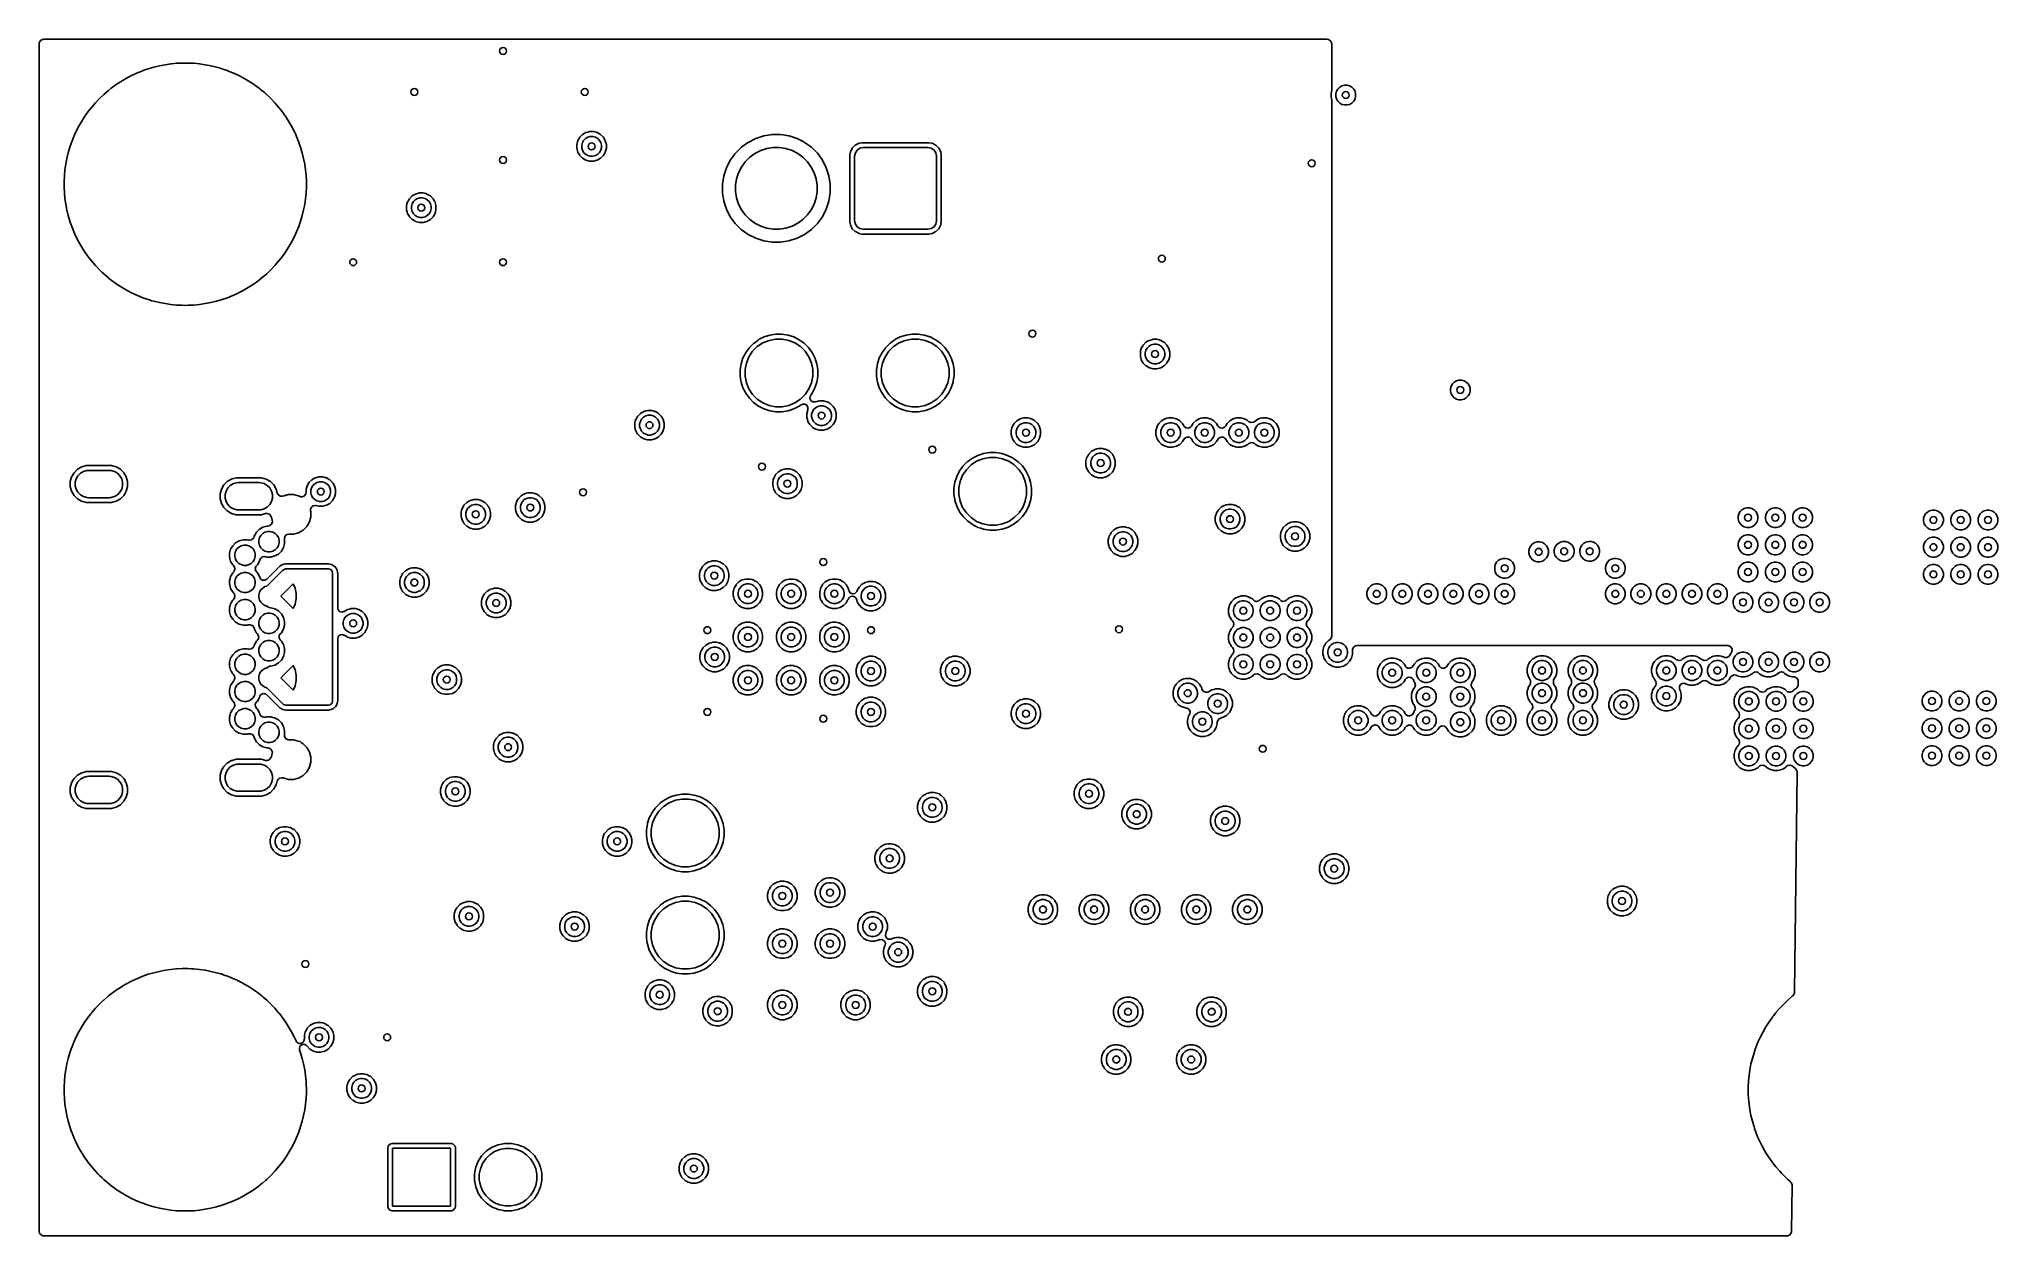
# Model space of a CAD drawing. Header units: inches. Extents: x 5.14 to 7.4, y -4.57 to -3.18.
import ezdxf

# ---------------------------------------------------------------- set-up
doc = ezdxf.new("R2010")
doc.units = ezdxf.units.IN
doc.header["$MEASUREMENT"] = 0
doc.layers.add('In2.Cu', color=33, linetype='CONTINUOUS', true_color=0xce7d2c)

msp = doc.modelspace()

# ---------------------------------------------------------------- linework, layer by layer
at = {"layer": 'In2.Cu', "linetype": 'CONTINUOUS'}
for p, q in [((5.1406, -3.1885), (5.1408, -3.1871)), ((5.1406, -3.3471), (5.1406, -3.1885)), ((5.1408, -3.1871), (5.141, -3.1865)), ((5.141, -3.1865), (5.1425, -3.1842)), ((5.1425, -3.1842), (5.1447, -3.1831)), ((5.1425, -3.1842), (5.1425, -3.1842)), ((5.1447, -3.1831), (5.145, -3.183)), ((5.145, -3.183), (5.146, -3.1829)), ((5.146, -3.1829), (6.6288, -3.1829)), ((6.6288, -3.1829), (6.6302, -3.1831)), ((6.6302, -3.1831), (6.6308, -3.1833)), ((6.6308, -3.1833), (6.6331, -3.1848)), ((6.6331, -3.1848), (6.6332, -3.1848)), ((6.6332, -3.1848), (6.6342, -3.187)), ((6.6342, -3.187), (6.6343, -3.1873)), ((6.6343, -3.1873), (6.6344, -3.1883)), ((6.6344, -3.1883), (6.6344, -3.2418)), ((5.2796, -3.2136), (5.2731, -3.2152)), ((5.2862, -3.2124), (5.2796, -3.2136)), ((5.2796, -3.2136), (5.2796, -3.2136)), ((5.2927, -3.2114), (5.2862, -3.2124)), ((5.2862, -3.2124), (5.2862, -3.2124)), ((5.2928, -3.2114), (5.2927, -3.2114)), ((5.2927, -3.2114), (5.2927, -3.2114)), ((5.2935, -3.2114), (5.2928, -3.2114)), ((5.2994, -3.2108), (5.2935, -3.2114)), ((5.3014, -3.2107), (5.2994, -3.2108)), ((5.2994, -3.2108), (5.2994, -3.2108)), ((5.2994, -3.2108), (5.2994, -3.2108)), ((5.2994, -3.2108), (5.2994, -3.2108)), ((5.2994, -3.2108), (5.2994, -3.2108)), ((5.2994, -3.2108), (5.2994, -3.2108)), ((5.2994, -3.2108), (5.2994, -3.2108)), ((5.306, -3.2105), (5.3014, -3.2107)), ((5.3127, -3.2105), (5.306, -3.2105)), ((5.306, -3.2105), (5.306, -3.2105)), ((5.3161, -3.2106), (5.3127, -3.2105)), ((5.3127, -3.2105), (5.3127, -3.2105)), ((5.3193, -3.2108), (5.3161, -3.2106)), ((5.3194, -3.2108), (5.3193, -3.2108)), ((5.326, -3.2114), (5.3194, -3.2108)), ((5.3194, -3.2108), (5.3194, -3.2108)), ((5.3194, -3.2108), (5.3194, -3.2108)), ((5.3325, -3.2124), (5.326, -3.2114)), ((5.326, -3.2114), (5.326, -3.2114)), ((5.3326, -3.2124), (5.3325, -3.2124)), ((5.3327, -3.2124), (5.3326, -3.2124)), ((5.3326, -3.2124), (5.3326, -3.2124)), ((5.3326, -3.2124), (5.3326, -3.2124)), ((5.3391, -3.2136), (5.3327, -3.2124)), ((5.3327, -3.2124), (5.3327, -3.2124)), ((5.3491, -3.216), (5.3391, -3.2136)), ((5.3391, -3.2136), (5.3391, -3.2136)), ((5.3391, -3.2136), (5.3391, -3.2136)), ((5.3391, -3.2136), (5.3391, -3.2136)), ((5.3391, -3.2136), (5.3391, -3.2136)), ((5.2309, -3.2345), (5.2255, -3.2384)), ((5.2365, -3.2309), (5.2309, -3.2345)), ((5.2309, -3.2345), (5.2309, -3.2345)), ((5.2423, -3.2276), (5.2365, -3.2309)), ((5.2365, -3.2309), (5.2365, -3.2309)), ((5.2365, -3.2309), (5.2365, -3.2309)), ((5.2482, -3.2245), (5.2423, -3.2276)), ((5.2423, -3.2276), (5.2423, -3.2276)), ((5.2543, -3.2217), (5.2482, -3.2245)), ((5.2603, -3.2193), (5.2543, -3.2217)), ((5.2604, -3.2193), (5.2603, -3.2193)), ((5.2605, -3.2192), (5.2604, -3.2193)), ((5.2629, -3.2184), (5.2605, -3.2192)), ((5.2667, -3.2171), (5.2629, -3.2184)), ((5.2629, -3.2184), (5.2629, -3.2184)), ((5.2731, -3.2152), (5.2667, -3.2171)), ((5.3496, -3.2164), (5.3491, -3.216)), ((5.352, -3.2171), (5.3496, -3.2164)), ((5.3541, -3.2178), (5.352, -3.2171)), ((5.352, -3.2171), (5.352, -3.2171)), ((5.352, -3.2171), (5.352, -3.2171)), ((5.3582, -3.2192), (5.3541, -3.2178)), ((5.3541, -3.2178), (5.3541, -3.2178)), ((5.3583, -3.2193), (5.3582, -3.2192)), ((5.3582, -3.2192), (5.3582, -3.2192)), ((5.3645, -3.2217), (5.3583, -3.2193)), ((5.3583, -3.2193), (5.3583, -3.2193)), ((5.3583, -3.2193), (5.3583, -3.2193)), ((5.3706, -3.2245), (5.3645, -3.2217)), ((5.3645, -3.2217), (5.3645, -3.2217)), ((5.3765, -3.2276), (5.3706, -3.2245)), ((5.3706, -3.2245), (5.3706, -3.2245)), ((5.3706, -3.2245), (5.3706, -3.2245)), ((5.3823, -3.2309), (5.3765, -3.2276)), ((5.3765, -3.2276), (5.3765, -3.2276)), ((5.3765, -3.2276), (5.3765, -3.2276)), ((5.3879, -3.2345), (5.3823, -3.2309)), ((5.3823, -3.2309), (5.3823, -3.2309)), ((5.3823, -3.2309), (5.3823, -3.2309)), ((5.3823, -3.2309), (5.3823, -3.2309)), ((5.3823, -3.2309), (5.3823, -3.2309)), ((5.3915, -3.2371), (5.3879, -3.2345)), ((5.3879, -3.2345), (5.3879, -3.2345)), ((6.6437, -3.2384), (6.6463, -3.2369)), ((6.6463, -3.2369), (6.6492, -3.2361)), ((6.6492, -3.2361), (6.6522, -3.2361)), ((6.6522, -3.2361), (6.6551, -3.2369)), ((6.6551, -3.2369), (6.6577, -3.2384)), ((5.2057, -3.2563), (5.2014, -3.2613)), ((5.2058, -3.2563), (5.2057, -3.2563)), ((5.2104, -3.2514), (5.2058, -3.2563)), ((5.2152, -3.2468), (5.2104, -3.2514)), ((5.2202, -3.2425), (5.2152, -3.2468)), ((5.2152, -3.2468), (5.2152, -3.2468)), ((5.2239, -3.2396), (5.2202, -3.2425)), ((5.2202, -3.2425), (5.2202, -3.2425)), ((5.2202, -3.2425), (5.2202, -3.2425)), ((5.2255, -3.2384), (5.2239, -3.2396)), ((5.2255, -3.2384), (5.2255, -3.2384)), ((5.2255, -3.2384), (5.2255, -3.2384)), ((5.2255, -3.2384), (5.2255, -3.2384)), ((5.3933, -3.2384), (5.3915, -3.2371)), ((5.3915, -3.2371), (5.3915, -3.2371)), ((5.3985, -3.2425), (5.3933, -3.2384)), ((5.3933, -3.2384), (5.3933, -3.2384)), ((5.3933, -3.2384), (5.3933, -3.2384)), ((5.3933, -3.2384), (5.3933, -3.2384)), ((5.3986, -3.2425), (5.3985, -3.2425)), ((5.3985, -3.2425), (5.3985, -3.2425)), ((5.3985, -3.2425), (5.3985, -3.2425)), ((5.3985, -3.2425), (5.3985, -3.2425)), ((5.401, -3.2447), (5.3986, -3.2425)), ((5.4035, -3.2468), (5.401, -3.2447)), ((5.401, -3.2447), (5.401, -3.2447)), ((5.401, -3.2447), (5.401, -3.2447)), ((5.4036, -3.2468), (5.4035, -3.2468)), ((5.4084, -3.2514), (5.4036, -3.2468)), ((5.413, -3.2563), (5.4084, -3.2514)), ((5.4173, -3.2613), (5.413, -3.2563)), ((5.413, -3.2563), (5.413, -3.2563)), ((6.6342, -3.2437), (6.6337, -3.2453)), ((6.6337, -3.2453), (6.6337, -3.2453)), ((6.6337, -3.2453), (6.6337, -3.2498)), ((6.6337, -3.2498), (6.6342, -3.2514)), ((6.6343, -3.2431), (6.6342, -3.2437)), ((6.6342, -3.2514), (6.6343, -3.252)), ((6.6344, -3.2425), (6.6343, -3.2431)), ((6.6343, -3.252), (6.6344, -3.2526)), ((6.6344, -3.2418), (6.6344, -3.2424)), ((6.6344, -3.2424), (6.6344, -3.2425)), ((6.6344, -3.2526), (6.6344, -3.2533)), ((6.6344, -3.2533), (6.6344, -3.8722)), ((6.6393, -3.246), (6.6401, -3.2431)), ((6.6393, -3.249), (6.6393, -3.246)), ((6.6401, -3.2519), (6.6393, -3.249)), ((6.6401, -3.2431), (6.6416, -3.2405)), ((6.6416, -3.2545), (6.6401, -3.2519)), ((6.6416, -3.2405), (6.6437, -3.2384)), ((6.6437, -3.2567), (6.6416, -3.2545)), ((6.6463, -3.2582), (6.6437, -3.2567)), ((6.6492, -3.2589), (6.6463, -3.2582)), ((6.6522, -3.2589), (6.6492, -3.2589)), ((6.6551, -3.2582), (6.6522, -3.2589)), ((6.6577, -3.2567), (6.6551, -3.2582)), ((6.6577, -3.2384), (6.6599, -3.2405)), ((6.6599, -3.2545), (6.6577, -3.2567)), ((6.6599, -3.2405), (6.6614, -3.2431)), ((6.6614, -3.2519), (6.6599, -3.2545)), ((6.6614, -3.2431), (6.6621, -3.246)), ((6.6621, -3.249), (6.6614, -3.2519)), ((6.6621, -3.246), (6.6621, -3.249)), ((5.1898, -3.2776), (5.1865, -3.2834)), ((5.1934, -3.272), (5.1898, -3.2775)), ((5.1898, -3.2775), (5.1898, -3.2776)), ((5.1898, -3.2776), (5.1898, -3.2776)), ((5.1973, -3.2665), (5.1934, -3.272)), ((5.1934, -3.272), (5.1934, -3.272)), ((5.2014, -3.2613), (5.1973, -3.2665)), ((5.1973, -3.2665), (5.1973, -3.2665)), ((5.2014, -3.2613), (5.2014, -3.2613)), ((5.2014, -3.2613), (5.2014, -3.2613)), ((5.4215, -3.2665), (5.4173, -3.2613)), ((5.4173, -3.2613), (5.4173, -3.2613)), ((5.4215, -3.2666), (5.4215, -3.2665)), ((5.4215, -3.2665), (5.4215, -3.2665)), ((5.4215, -3.2665), (5.4215, -3.2665)), ((5.4247, -3.2711), (5.4215, -3.2666)), ((5.4215, -3.2666), (5.4215, -3.2666)), ((5.4253, -3.272), (5.4247, -3.2711)), ((5.4289, -3.2776), (5.4253, -3.272)), ((5.4253, -3.272), (5.4253, -3.272)), ((5.4253, -3.272), (5.4253, -3.272)), ((5.4253, -3.272), (5.4253, -3.272)), ((5.4323, -3.2834), (5.4289, -3.2776)), ((5.4289, -3.2776), (5.4289, -3.2776)), ((5.178, -3.3021), (5.176, -3.3078)), ((5.1782, -3.3016), (5.178, -3.3021)), ((5.178, -3.3021), (5.178, -3.3021)), ((5.1807, -3.2953), (5.1782, -3.3015)), ((5.1782, -3.3015), (5.1782, -3.3015)), ((5.1782, -3.3015), (5.1782, -3.3016)), ((5.1782, -3.3016), (5.1782, -3.3016)), ((5.1834, -3.2893), (5.1807, -3.2953)), ((5.1807, -3.2953), (5.1807, -3.2953)), ((5.1807, -3.2953), (5.1807, -3.2953)), ((5.1865, -3.2834), (5.1834, -3.2893)), ((5.1834, -3.2893), (5.1834, -3.2893)), ((5.1865, -3.2834), (5.1865, -3.2834)), ((5.4353, -3.2893), (5.4323, -3.2834)), ((5.4323, -3.2834), (5.4323, -3.2834)), ((5.4323, -3.2834), (5.4323, -3.2834)), ((5.4361, -3.2909), (5.4353, -3.2893)), ((5.4353, -3.2893), (5.4353, -3.2893)), ((5.4371, -3.2931), (5.4361, -3.2909)), ((5.4381, -3.2953), (5.4371, -3.2931)), ((5.44, -3.3002), (5.4381, -3.2953)), ((5.4406, -3.3015), (5.44, -3.3002)), ((5.4408, -3.3021), (5.4406, -3.3015)), ((5.4406, -3.3015), (5.4406, -3.3015)), ((5.4416, -3.3045), (5.4408, -3.3021)), ((5.4408, -3.3021), (5.4408, -3.3021)), ((5.442, -3.3058), (5.4416, -3.3045)), ((5.7624, -3.3031), (5.762, -3.3045)), ((5.762, -3.3045), (5.762, -3.309)), ((5.7628, -3.3015), (5.7624, -3.3031)), ((5.7632, -3.3002), (5.7628, -3.3015)), ((5.7647, -3.2976), (5.7632, -3.3001)), ((5.7632, -3.3001), (5.7632, -3.3002)), ((5.7632, -3.3002), (5.7632, -3.3002)), ((5.7632, -3.3002), (5.7632, -3.3002)), ((5.7654, -3.2963), (5.7647, -3.2976)), ((5.7686, -3.2931), (5.7654, -3.2963)), ((5.7654, -3.2963), (5.7654, -3.2963)), ((5.7654, -3.2963), (5.7654, -3.2963)), ((5.7654, -3.2963), (5.7654, -3.2963)), ((5.7654, -3.2963), (5.7654, -3.2963)), ((5.7677, -3.3053), (5.7684, -3.3024)), ((5.7684, -3.3024), (5.7699, -3.2998)), ((5.7705, -3.292), (5.7686, -3.2931)), ((5.7686, -3.2931), (5.7686, -3.2931)), ((5.7686, -3.2931), (5.7686, -3.2931)), ((5.7686, -3.2931), (5.7686, -3.2931)), ((5.7699, -3.2998), (5.7721, -3.2976)), ((5.7725, -3.2909), (5.7705, -3.292)), ((5.7721, -3.2976), (5.7747, -3.2961)), ((5.7747, -3.2903), (5.7725, -3.2909)), ((5.7725, -3.2909), (5.7725, -3.2909)), ((5.7725, -3.2909), (5.7725, -3.2909)), ((5.7725, -3.2909), (5.7725, -3.2909)), ((5.7725, -3.2909), (5.7725, -3.2909)), ((5.7725, -3.2909), (5.7725, -3.2909)), ((5.7768, -3.2897), (5.7747, -3.2903)), ((5.7747, -3.2903), (5.7747, -3.2903)), ((5.7747, -3.2961), (5.7776, -3.2954)), ((5.7813, -3.2897), (5.7768, -3.2897)), ((5.7768, -3.2897), (5.7768, -3.2897)), ((5.7776, -3.2954), (5.7806, -3.2954)), ((5.7806, -3.2954), (5.7835, -3.2961)), ((5.7842, -3.2905), (5.7813, -3.2897)), ((5.7813, -3.2897), (5.7813, -3.2897)), ((5.7835, -3.2961), (5.7861, -3.2976)), ((5.7851, -3.2908), (5.7842, -3.2905)), ((5.7842, -3.2905), (5.7842, -3.2905)), ((5.7856, -3.2909), (5.7851, -3.2908)), ((5.7857, -3.2909), (5.7856, -3.2909)), ((5.7856, -3.2909), (5.7856, -3.2909)), ((5.7856, -3.2909), (5.7856, -3.2909)), ((5.7886, -3.2926), (5.7857, -3.2909)), ((5.7861, -3.2976), (5.7882, -3.2998)), ((5.7882, -3.2998), (5.7897, -3.3024)), ((5.7895, -3.2931), (5.7886, -3.2926)), ((5.7927, -3.2963), (5.7895, -3.2931)), ((5.7895, -3.2931), (5.7895, -3.2931)), ((5.7895, -3.2931), (5.7895, -3.2931)), ((5.7895, -3.2931), (5.7895, -3.2931)), ((5.7897, -3.3024), (5.7905, -3.3053)), ((5.7949, -3.3002), (5.7927, -3.2963)), ((5.7927, -3.2963), (5.7927, -3.2963)), ((5.7927, -3.2963), (5.7927, -3.2963)), ((5.7927, -3.2963), (5.7927, -3.2963)), ((5.7961, -3.3045), (5.7949, -3.3002)), ((5.7949, -3.3002), (5.7949, -3.3002)), ((5.7961, -3.309), (5.7961, -3.3045)), ((5.96, -3.3021), (5.9558, -3.3051)), ((5.9687, -3.2976), (5.96, -3.3021)), ((5.978, -3.2946), (5.9687, -3.2976)), ((5.9855, -3.2934), (5.978, -3.2946)), ((5.986, -3.2933), (5.9855, -3.2934)), ((5.9877, -3.2931), (5.986, -3.2933)), ((5.9975, -3.2931), (5.9877, -3.2931)), ((5.9877, -3.2931), (5.9877, -3.2931)), ((6.0004, -3.2935), (5.9975, -3.2931)), ((5.9975, -3.2931), (5.9975, -3.2931)), ((6.0068, -3.2945), (6.0004, -3.2935)), ((6.007, -3.2946), (6.0068, -3.2945)), ((6.0073, -3.2946), (6.007, -3.2946)), ((6.0075, -3.2947), (6.0073, -3.2946)), ((6.0165, -3.2976), (6.0075, -3.2947)), ((6.0242, -3.3015), (6.0165, -3.2976)), ((6.0252, -3.3021), (6.0242, -3.3015)), ((6.0332, -3.3078), (6.0252, -3.3021)), ((6.0882, -3.3031), (6.0843, -3.3051)), ((6.0886, -3.3031), (6.0882, -3.3031)), ((6.0882, -3.3031), (6.0882, -3.3031)), ((6.0887, -3.3031), (6.0886, -3.3031)), ((6.0918, -3.3026), (6.0887, -3.3031)), ((6.0887, -3.3031), (6.0887, -3.3031)), ((6.169, -3.3026), (6.0918, -3.3026)), ((6.0918, -3.3026), (6.0918, -3.3026)), ((6.1726, -3.3031), (6.169, -3.3026)), ((6.1726, -3.3032), (6.1726, -3.3031)), ((6.1728, -3.3032), (6.1726, -3.3032)), ((6.1769, -3.3054), (6.1728, -3.3032)), ((5.1713, -3.3272), (5.1703, -3.3338)), ((5.1726, -3.3207), (5.1713, -3.3272)), ((5.1713, -3.3272), (5.1713, -3.3272)), ((5.1741, -3.3142), (5.1726, -3.3207)), ((5.1726, -3.3207), (5.1726, -3.3207)), ((5.176, -3.3078), (5.1741, -3.3142)), ((5.4427, -3.3078), (5.442, -3.3058)), ((5.443, -3.3088), (5.4427, -3.3078)), ((5.4427, -3.3078), (5.4427, -3.3078)), ((5.4443, -3.3131), (5.443, -3.3088)), ((5.4446, -3.3142), (5.4443, -3.3131)), ((5.4462, -3.3207), (5.4446, -3.3142)), ((5.4475, -3.3272), (5.4462, -3.3207)), ((5.4484, -3.3338), (5.4475, -3.3272)), ((5.762, -3.309), (5.7628, -3.3119)), ((5.7628, -3.3119), (5.7632, -3.3133)), ((5.7632, -3.3133), (5.7632, -3.3133)), ((5.7632, -3.3133), (5.7632, -3.3134)), ((5.7632, -3.3134), (5.7641, -3.3149)), ((5.7641, -3.3149), (5.7654, -3.3171)), ((5.7654, -3.3171), (5.7654, -3.3172)), ((5.7654, -3.3172), (5.7654, -3.3172)), ((5.7654, -3.3172), (5.7686, -3.3204)), ((5.7677, -3.3083), (5.7677, -3.3053)), ((5.7684, -3.3112), (5.7677, -3.3083)), ((5.7699, -3.3138), (5.7684, -3.3112)), ((5.7686, -3.3204), (5.7686, -3.3204)), ((5.7686, -3.3204), (5.7687, -3.3204)), ((5.7687, -3.3204), (5.7725, -3.3226)), ((5.7721, -3.3159), (5.7699, -3.3138)), ((5.7747, -3.3174), (5.7721, -3.3159)), ((5.7725, -3.3226), (5.7725, -3.3226)), ((5.7725, -3.3226), (5.7768, -3.3238)), ((5.7776, -3.3182), (5.7747, -3.3174)), ((5.7768, -3.3238), (5.7768, -3.3238)), ((5.7768, -3.3238), (5.7813, -3.3238)), ((5.7806, -3.3182), (5.7776, -3.3182)), ((5.7835, -3.3174), (5.7806, -3.3182)), ((5.7813, -3.3238), (5.7856, -3.3226)), ((5.7813, -3.3238), (5.7813, -3.3238)), ((5.7861, -3.3159), (5.7835, -3.3174)), ((5.7856, -3.3226), (5.7895, -3.3204)), ((5.7882, -3.3138), (5.7861, -3.3159)), ((5.7897, -3.3112), (5.7882, -3.3138)), ((5.7895, -3.3204), (5.7927, -3.3172)), ((5.7905, -3.3083), (5.7897, -3.3112)), ((5.7905, -3.3053), (5.7905, -3.3083)), ((5.7927, -3.3172), (5.7949, -3.3133)), ((5.7949, -3.3133), (5.7961, -3.309)), ((5.9393, -3.3227), (5.9349, -3.3314)), ((5.9433, -3.3172), (5.9393, -3.3227)), ((5.9448, -3.3152), (5.9433, -3.3172)), ((5.9433, -3.3172), (5.9433, -3.3172)), ((5.9449, -3.3149), (5.9448, -3.3152)), ((5.9522, -3.3077), (5.9449, -3.3149)), ((5.9525, -3.3075), (5.9522, -3.3077)), ((5.9523, -3.3306), (5.9567, -3.3247)), ((5.9555, -3.3054), (5.9525, -3.3075)), ((5.9558, -3.3051), (5.9555, -3.3054)), ((5.9567, -3.3247), (5.9619, -3.3194)), ((5.9619, -3.3194), (5.9679, -3.3151)), ((5.9679, -3.3151), (5.9745, -3.3117)), ((5.9745, -3.3117), (5.9816, -3.3094)), ((5.9816, -3.3094), (5.9889, -3.3082)), ((5.9889, -3.3082), (5.9963, -3.3082)), ((5.9963, -3.3082), (6.0036, -3.3094)), ((6.0036, -3.3094), (6.0107, -3.3117)), ((6.0107, -3.3117), (6.0173, -3.3151)), ((6.0173, -3.3151), (6.0233, -3.3194)), ((6.0233, -3.3194), (6.0285, -3.3247)), ((6.0285, -3.3247), (6.0329, -3.3306)), ((6.0401, -3.3148), (6.0332, -3.3078)), ((6.0415, -3.3167), (6.0401, -3.3148)), ((6.0459, -3.3227), (6.0415, -3.3167)), ((6.0503, -3.3314), (6.0459, -3.3227)), ((6.0782, -3.3131), (6.0776, -3.3167)), ((6.0776, -3.3167), (6.0776, -3.3939)), ((6.079, -3.3115), (6.0782, -3.3131)), ((6.0782, -3.3131), (6.0782, -3.3131)), ((6.0793, -3.311), (6.079, -3.3115)), ((6.079, -3.3115), (6.079, -3.3115)), ((6.0804, -3.3088), (6.0793, -3.311)), ((6.0838, -3.3054), (6.0804, -3.3088)), ((6.0804, -3.3088), (6.0804, -3.3088)), ((6.0804, -3.3088), (6.0804, -3.3088)), ((6.0831, -3.3179), (6.0839, -3.3142)), ((6.0831, -3.3927), (6.0831, -3.3179)), ((6.0838, -3.3054), (6.0838, -3.3054)), ((6.0843, -3.3051), (6.0838, -3.3054)), ((6.0838, -3.3054), (6.0838, -3.3054)), ((6.0839, -3.3142), (6.086, -3.311)), ((6.0843, -3.3051), (6.0843, -3.3051)), ((6.086, -3.311), (6.0892, -3.3088)), ((6.0892, -3.3088), (6.093, -3.3081)), ((6.093, -3.3081), (6.1678, -3.3081)), ((6.1678, -3.3081), (6.1716, -3.3088)), ((6.1716, -3.3088), (6.1748, -3.311)), ((6.1748, -3.311), (6.1769, -3.3142)), ((6.1769, -3.3054), (6.1769, -3.3054)), ((6.1804, -3.3088), (6.1769, -3.3054)), ((6.1769, -3.3054), (6.1769, -3.3054)), ((6.1769, -3.3142), (6.1776, -3.3179)), ((6.1776, -3.3179), (6.1776, -3.3927)), ((6.1826, -3.3131), (6.1804, -3.3088)), ((6.1804, -3.3088), (6.1804, -3.3088)), ((6.1804, -3.3088), (6.1804, -3.3088)), ((6.1832, -3.3167), (6.1826, -3.3131)), ((6.1832, -3.3939), (6.1832, -3.3167)), ((5.1406, -3.565), (5.1406, -3.3471)), ((5.1697, -3.3408), (5.1694, -3.3471)), ((5.1694, -3.3471), (5.1694, -3.3472)), ((5.1694, -3.3472), (5.1694, -3.3538)), ((5.1703, -3.3338), (5.1697, -3.3405)), ((5.1697, -3.3405), (5.1697, -3.3405)), ((5.1697, -3.3405), (5.1697, -3.3405)), ((5.1697, -3.3405), (5.1697, -3.3405)), ((5.1697, -3.3405), (5.1697, -3.3408)), ((5.1697, -3.3408), (5.1697, -3.3408)), ((5.1697, -3.3408), (5.1697, -3.3408)), ((5.1703, -3.3338), (5.1703, -3.3338)), ((5.449, -3.3405), (5.4484, -3.3338)), ((5.4494, -3.3471), (5.449, -3.3405)), ((5.4494, -3.3504), (5.4494, -3.3471)), ((5.9319, -3.3408), (5.9303, -3.3504)), ((5.9349, -3.3314), (5.9319, -3.3408)), ((5.9455, -3.3516), (5.9467, -3.3443)), ((5.9467, -3.3443), (5.949, -3.3373)), ((5.949, -3.3373), (5.9523, -3.3306)), ((6.0329, -3.3306), (6.0362, -3.3373)), ((6.0362, -3.3373), (6.0385, -3.3443)), ((6.0385, -3.3443), (6.0397, -3.3516)), ((6.0533, -3.3408), (6.0503, -3.3314)), ((6.0549, -3.3504), (6.0533, -3.3408)), ((5.1694, -3.3538), (5.1697, -3.3604)), ((5.1697, -3.3604), (5.1697, -3.3605)), ((5.1697, -3.3605), (5.1703, -3.3671)), ((5.1703, -3.3671), (5.1703, -3.3671)), ((5.1703, -3.3671), (5.1713, -3.3737)), ((5.4475, -3.3737), (5.4484, -3.3672)), ((5.4484, -3.3671), (5.4487, -3.364)), ((5.4484, -3.3672), (5.4484, -3.3671)), ((5.4487, -3.364), (5.449, -3.3604)), ((5.449, -3.3604), (5.4494, -3.3538)), ((5.449, -3.3604), (5.449, -3.3604)), ((5.449, -3.3604), (5.449, -3.3604)), ((5.4494, -3.3538), (5.4494, -3.3504)), ((5.5663, -3.371), (5.5656, -3.3737)), ((5.5667, -3.3705), (5.5663, -3.371)), ((5.5663, -3.371), (5.5663, -3.371)), ((5.5677, -3.3686), (5.5667, -3.3705)), ((5.5667, -3.3705), (5.5667, -3.3705)), ((5.5686, -3.3672), (5.5677, -3.3686)), ((5.5718, -3.364), (5.5686, -3.3672)), ((5.5686, -3.3672), (5.5686, -3.3672)), ((5.5686, -3.3672), (5.5686, -3.3672)), ((5.5686, -3.3672), (5.5686, -3.3672)), ((5.5686, -3.3672), (5.5686, -3.3672)), ((5.5716, -3.3732), (5.5731, -3.3706)), ((5.5736, -3.3629), (5.5718, -3.364)), ((5.5718, -3.364), (5.5718, -3.364)), ((5.5718, -3.364), (5.5718, -3.364)), ((5.5718, -3.364), (5.5718, -3.364)), ((5.5731, -3.3706), (5.5752, -3.3685)), ((5.5756, -3.3618), (5.5736, -3.3629)), ((5.5752, -3.3685), (5.5778, -3.367)), ((5.5778, -3.3612), (5.5756, -3.3618)), ((5.5756, -3.3618), (5.5756, -3.3618)), ((5.5756, -3.3618), (5.5756, -3.3618)), ((5.5756, -3.3618), (5.5756, -3.3618)), ((5.5756, -3.3618), (5.5756, -3.3618)), ((5.5756, -3.3618), (5.5756, -3.3618)), ((5.58, -3.3606), (5.5778, -3.3612)), ((5.5778, -3.3612), (5.5778, -3.3612)), ((5.5778, -3.367), (5.5807, -3.3662)), ((5.5844, -3.3606), (5.58, -3.3606)), ((5.58, -3.3606), (5.58, -3.3606)), ((5.5807, -3.3662), (5.5837, -3.3662)), ((5.5837, -3.3662), (5.5866, -3.367)), ((5.5873, -3.3614), (5.5844, -3.3606)), ((5.5844, -3.3606), (5.5844, -3.3606)), ((5.5866, -3.367), (5.5892, -3.3685)), ((5.5882, -3.3616), (5.5873, -3.3614)), ((5.5873, -3.3614), (5.5873, -3.3614)), ((5.5888, -3.3618), (5.5882, -3.3616)), ((5.5917, -3.3634), (5.5888, -3.3618)), ((5.5888, -3.3618), (5.5888, -3.3618)), ((5.5888, -3.3618), (5.5888, -3.3618)), ((5.5888, -3.3618), (5.5888, -3.3618)), ((5.5892, -3.3685), (5.5913, -3.3706)), ((5.5913, -3.3706), (5.5928, -3.3732)), ((5.5927, -3.364), (5.5917, -3.3634)), ((5.5958, -3.3672), (5.5927, -3.364)), ((5.5927, -3.364), (5.5927, -3.364)), ((5.5927, -3.364), (5.5927, -3.364)), ((5.5927, -3.364), (5.5927, -3.364)), ((5.5974, -3.3699), (5.5958, -3.3672)), ((5.5958, -3.3672), (5.5958, -3.3672)), ((5.5958, -3.3672), (5.5958, -3.3672)), ((5.5958, -3.3672), (5.5958, -3.3672)), ((5.5981, -3.371), (5.5974, -3.3699)), ((5.5992, -3.3754), (5.5981, -3.371)), ((5.9303, -3.3504), (5.9303, -3.3602)), ((5.9303, -3.3602), (5.9304, -3.3604)), ((5.9304, -3.3604), (5.9304, -3.3604)), ((5.9304, -3.3604), (5.9309, -3.364)), ((5.9309, -3.364), (5.9314, -3.3671)), ((5.9314, -3.3671), (5.9319, -3.3699)), ((5.9319, -3.3699), (5.9349, -3.3792)), ((5.9455, -3.359), (5.9455, -3.3516)), ((5.9467, -3.3664), (5.9455, -3.359)), ((5.949, -3.3734), (5.9467, -3.3664)), ((6.0385, -3.3664), (6.0362, -3.3734)), ((6.0397, -3.359), (6.0385, -3.3664)), ((6.0397, -3.3516), (6.0397, -3.359)), ((6.0503, -3.3792), (6.0533, -3.3699)), ((6.0533, -3.3699), (6.0549, -3.3602)), ((6.0549, -3.3602), (6.0549, -3.3504)), ((5.1713, -3.3737), (5.1713, -3.3737)), ((5.1713, -3.3737), (5.1726, -3.3802)), ((5.1726, -3.3802), (5.1726, -3.3802)), ((5.1726, -3.3802), (5.1741, -3.3867)), ((5.1741, -3.3867), (5.1741, -3.3867)), ((5.1741, -3.3867), (5.176, -3.3931)), ((5.176, -3.3931), (5.1761, -3.3935)), ((5.1761, -3.3935), (5.1761, -3.3935)), ((5.1761, -3.3935), (5.1782, -3.3993)), ((5.4406, -3.3994), (5.4427, -3.3931)), ((5.4427, -3.3931), (5.4446, -3.3867)), ((5.4446, -3.3867), (5.4462, -3.3802)), ((5.4462, -3.3802), (5.4471, -3.3754)), ((5.4471, -3.3754), (5.4475, -3.3737)), ((5.4475, -3.3737), (5.4475, -3.3737)), ((5.5656, -3.3737), (5.5652, -3.3754)), ((5.5652, -3.3754), (5.5652, -3.3757)), ((5.5652, -3.3757), (5.5652, -3.3799)), ((5.5652, -3.3799), (5.566, -3.3827)), ((5.566, -3.3827), (5.5663, -3.3842)), ((5.5663, -3.3842), (5.5663, -3.3842)), ((5.5663, -3.3842), (5.5664, -3.3842)), ((5.5664, -3.3842), (5.5685, -3.3879)), ((5.5685, -3.3879), (5.5686, -3.388)), ((5.5686, -3.388), (5.5686, -3.3881)), ((5.5686, -3.3881), (5.5718, -3.3912)), ((5.5708, -3.3761), (5.5716, -3.3732)), ((5.5708, -3.3791), (5.5708, -3.3761)), ((5.5716, -3.382), (5.5708, -3.3791)), ((5.5731, -3.3846), (5.5716, -3.382)), ((5.5718, -3.3912), (5.5718, -3.3913)), ((5.5718, -3.3913), (5.5719, -3.3913)), ((5.5719, -3.3913), (5.575, -3.3931)), ((5.5752, -3.3867), (5.5731, -3.3846)), ((5.575, -3.3931), (5.575, -3.3931)), ((5.575, -3.3931), (5.5756, -3.3935)), ((5.5778, -3.3882), (5.5752, -3.3867)), ((5.5756, -3.3935), (5.58, -3.3946)), ((5.5807, -3.389), (5.5778, -3.3882)), ((5.58, -3.3946), (5.58, -3.3946)), ((5.58, -3.3946), (5.5844, -3.3946)), ((5.5837, -3.389), (5.5807, -3.389)), ((5.5866, -3.3882), (5.5837, -3.389)), ((5.5844, -3.3946), (5.5888, -3.3935)), ((5.5844, -3.3946), (5.5844, -3.3946)), ((5.5892, -3.3867), (5.5866, -3.3882)), ((5.5888, -3.3935), (5.5927, -3.3912)), ((5.5913, -3.3846), (5.5892, -3.3867)), ((5.5928, -3.382), (5.5913, -3.3846)), ((5.5927, -3.3912), (5.5958, -3.3881)), ((5.5928, -3.3732), (5.5936, -3.3761)), ((5.5936, -3.3791), (5.5928, -3.382)), ((5.5936, -3.3761), (5.5936, -3.3791)), ((5.5958, -3.3881), (5.5981, -3.3842)), ((5.5981, -3.3842), (5.5992, -3.3799)), ((5.5992, -3.3799), (5.5992, -3.3754)), ((5.9349, -3.3792), (5.9393, -3.388)), ((5.9393, -3.388), (5.9451, -3.3959)), ((5.9523, -3.38), (5.949, -3.3734)), ((5.9567, -3.386), (5.9523, -3.38)), ((5.9619, -3.3913), (5.9567, -3.386)), ((5.9679, -3.3956), (5.9619, -3.3913)), ((6.0233, -3.3913), (6.0173, -3.3956)), ((6.0285, -3.386), (6.0233, -3.3913)), ((6.0329, -3.38), (6.0285, -3.386)), ((6.0362, -3.3734), (6.0329, -3.38)), ((6.0401, -3.3959), (6.0459, -3.388)), ((6.0459, -3.388), (6.0503, -3.3792)), ((6.0776, -3.3939), (6.0779, -3.3959)), ((6.0839, -3.3965), (6.0831, -3.3927)), ((6.1776, -3.3927), (6.1769, -3.3965)), ((6.1826, -3.3975), (6.1832, -3.3939)), ((5.1782, -3.3993), (5.1782, -3.3993)), ((5.1782, -3.3993), (5.1782, -3.3994)), ((5.1782, -3.3994), (5.1782, -3.3994)), ((5.1782, -3.3994), (5.1782, -3.3994)), ((5.1782, -3.3994), (5.1806, -3.4053)), ((5.1806, -3.4053), (5.1807, -3.4056)), ((5.1807, -3.4056), (5.1834, -3.4116)), ((5.1834, -3.4116), (5.1857, -3.4161)), ((5.1857, -3.4161), (5.1857, -3.4161)), ((5.1857, -3.4161), (5.1865, -3.4176)), ((5.1865, -3.4176), (5.1865, -3.4176)), ((5.1865, -3.4176), (5.1865, -3.4176)), ((5.1865, -3.4176), (5.1898, -3.4233)), ((5.4289, -3.4233), (5.4323, -3.4176)), ((5.4323, -3.4176), (5.4353, -3.4116)), ((5.4353, -3.4116), (5.4381, -3.4056)), ((5.4381, -3.4056), (5.4406, -3.3994)), ((5.9451, -3.3959), (5.952, -3.4028)), ((5.952, -3.4028), (5.96, -3.4086)), ((5.96, -3.4086), (5.9687, -3.413)), ((5.9745, -3.399), (5.9679, -3.3956)), ((5.9687, -3.413), (5.978, -3.4161)), ((5.9816, -3.4013), (5.9745, -3.399)), ((5.978, -3.4161), (5.9877, -3.4176)), ((5.9889, -3.4024), (5.9816, -3.4013)), ((5.9877, -3.4176), (5.9877, -3.4176)), ((5.9877, -3.4176), (5.9975, -3.4176)), ((5.9963, -3.4024), (5.9889, -3.4024)), ((6.0036, -3.4013), (5.9963, -3.4024)), ((5.9975, -3.4176), (6.0072, -3.4161)), ((5.9975, -3.4176), (5.9975, -3.4176)), ((6.0107, -3.399), (6.0036, -3.4013)), ((6.0072, -3.4161), (6.0165, -3.413)), ((6.0173, -3.3956), (6.0107, -3.399)), ((6.0165, -3.413), (6.0252, -3.4086)), ((6.0252, -3.4086), (6.0332, -3.4028)), ((6.0332, -3.4028), (6.0401, -3.3959)), ((6.0779, -3.3959), (6.0779, -3.3959)), ((6.0779, -3.3959), (6.0779, -3.3959)), ((6.0779, -3.3959), (6.0779, -3.3959)), ((6.0779, -3.3959), (6.0782, -3.3975)), ((6.0782, -3.3975), (6.0804, -3.4019)), ((6.0804, -3.4019), (6.0804, -3.4019)), ((6.0804, -3.4019), (6.0804, -3.4019)), ((6.0804, -3.4019), (6.0804, -3.4019)), ((6.0804, -3.4019), (6.0838, -3.4053)), ((6.0838, -3.4053), (6.0838, -3.4053)), ((6.0838, -3.4053), (6.0838, -3.4053)), ((6.086, -3.3997), (6.0839, -3.3965)), ((6.0838, -3.4053), (6.0838, -3.4053)), ((6.0838, -3.4053), (6.0839, -3.4053)), ((6.0839, -3.4053), (6.0882, -3.4075)), ((6.0892, -3.4018), (6.086, -3.3997)), ((6.0882, -3.4075), (6.0882, -3.4075)), ((6.0882, -3.4075), (6.0884, -3.4076)), ((6.0884, -3.4076), (6.0884, -3.4076)), ((6.0884, -3.4076), (6.0886, -3.4076)), ((6.0886, -3.4076), (6.0891, -3.4077)), ((6.0891, -3.4077), (6.0896, -3.4077)), ((6.093, -3.4026), (6.0892, -3.4018)), ((6.0896, -3.4077), (6.0918, -3.4081)), ((6.0918, -3.4081), (6.169, -3.4081)), ((6.1678, -3.4026), (6.093, -3.4026)), ((6.1716, -3.4018), (6.1678, -3.4026)), ((6.169, -3.4081), (6.1726, -3.4075)), ((6.1748, -3.3997), (6.1716, -3.4018)), ((6.1726, -3.4075), (6.1769, -3.4053)), ((6.1769, -3.3965), (6.1748, -3.3997)), ((6.1769, -3.4053), (6.1804, -3.4019)), ((6.1804, -3.4019), (6.1826, -3.3975)), ((5.1898, -3.4233), (5.1898, -3.4233)), ((5.1898, -3.4233), (5.1898, -3.4234)), ((5.1898, -3.4234), (5.1934, -3.4289)), ((5.1934, -3.4289), (5.1934, -3.4289)), ((5.1934, -3.4289), (5.1969, -3.4338)), ((5.1969, -3.4338), (5.1969, -3.4338)), ((5.1969, -3.4338), (5.1973, -3.4344)), ((5.1973, -3.4344), (5.1973, -3.4344)), ((5.1973, -3.4344), (5.1973, -3.4344)), ((5.1973, -3.4344), (5.1973, -3.4344)), ((5.1973, -3.4344), (5.1973, -3.4344)), ((5.1973, -3.4344), (5.1973, -3.4344)), ((5.1973, -3.4344), (5.2014, -3.4396)), ((5.2014, -3.4396), (5.2014, -3.4396)), ((5.2014, -3.4396), (5.2014, -3.4396)), ((5.2014, -3.4396), (5.2014, -3.4396)), ((5.2014, -3.4396), (5.2057, -3.4446)), ((5.413, -3.4446), (5.4173, -3.4396)), ((5.4173, -3.4396), (5.4177, -3.4391)), ((5.4177, -3.4391), (5.4215, -3.4344)), ((5.4215, -3.4344), (5.4253, -3.4289)), ((5.4215, -3.4344), (5.4215, -3.4344)), ((5.4215, -3.4344), (5.4215, -3.4344)), ((5.4253, -3.4289), (5.4289, -3.4233)), ((5.2057, -3.4446), (5.2058, -3.4446)), ((5.2058, -3.4446), (5.2104, -3.4495)), ((5.2104, -3.4495), (5.2131, -3.4521)), ((5.2131, -3.4521), (5.2152, -3.4541)), ((5.2152, -3.4541), (5.2152, -3.4541)), ((5.2152, -3.4541), (5.2152, -3.4541)), ((5.2152, -3.4541), (5.2152, -3.4541)), ((5.2152, -3.4541), (5.2202, -3.4584)), ((5.2202, -3.4584), (5.2202, -3.4584)), ((5.2202, -3.4584), (5.2202, -3.4584)), ((5.2202, -3.4584), (5.2203, -3.4585)), ((5.2203, -3.4585), (5.2255, -3.4625)), ((5.2255, -3.4625), (5.2255, -3.4625)), ((5.2255, -3.4625), (5.2255, -3.4625)), ((5.2255, -3.4625), (5.2275, -3.464)), ((5.3879, -3.4664), (5.3933, -3.4625)), ((5.3933, -3.4625), (5.3985, -3.4584)), ((5.3985, -3.4584), (5.4036, -3.4541)), ((5.4036, -3.4541), (5.4084, -3.4495)), ((5.4084, -3.4495), (5.413, -3.4446)), ((5.2275, -3.464), (5.2309, -3.4664)), ((5.2309, -3.4664), (5.2309, -3.4664)), ((5.2309, -3.4664), (5.2309, -3.4664)), ((5.2309, -3.4664), (5.2365, -3.47)), ((5.2365, -3.47), (5.2365, -3.47)), ((5.2365, -3.47), (5.2423, -3.4734)), ((5.2423, -3.4734), (5.2423, -3.4734)), ((5.2423, -3.4734), (5.2423, -3.4734)), ((5.2423, -3.4734), (5.2423, -3.4734)), ((5.2423, -3.4734), (5.2423, -3.4734)), ((5.2423, -3.4734), (5.2423, -3.4734)), ((5.2423, -3.4734), (5.2482, -3.4764)), ((5.2482, -3.4764), (5.2543, -3.4792)), ((5.2543, -3.4792), (5.2543, -3.4792)), ((5.2543, -3.4792), (5.2543, -3.4792)), ((5.2543, -3.4792), (5.2604, -3.4816)), ((5.2604, -3.4816), (5.2604, -3.4817)), ((5.2604, -3.4817), (5.2605, -3.4817)), ((5.2605, -3.4817), (5.2667, -3.4838)), ((5.2667, -3.4838), (5.2693, -3.4846)), ((5.2693, -3.4846), (5.2703, -3.4852)), ((5.2703, -3.4852), (5.273, -3.4857)), ((5.273, -3.4857), (5.2733, -3.4857)), ((5.2733, -3.4857), (5.2796, -3.4873)), ((5.3391, -3.4873), (5.3456, -3.4857)), ((5.3456, -3.4857), (5.352, -3.4838)), ((5.352, -3.4838), (5.3583, -3.4816)), ((5.3583, -3.4816), (5.3645, -3.4792)), ((5.3645, -3.4792), (5.3706, -3.4764)), ((5.3706, -3.4764), (5.3717, -3.4758)), ((5.3706, -3.4764), (5.3706, -3.4764)), ((5.3717, -3.4758), (5.3765, -3.4734)), ((5.3765, -3.4734), (5.3823, -3.47)), ((5.3823, -3.47), (5.3879, -3.4664)), ((5.2796, -3.4873), (5.2862, -3.4885)), ((5.2862, -3.4885), (5.2928, -3.4895)), ((5.2928, -3.4895), (5.2994, -3.4901)), ((5.2994, -3.4901), (5.306, -3.4904)), ((5.306, -3.4904), (5.3094, -3.4905)), ((5.3094, -3.4905), (5.3127, -3.4904)), ((5.3127, -3.4904), (5.3194, -3.4901)), ((5.3194, -3.4901), (5.326, -3.4895)), ((5.326, -3.4895), (5.3326, -3.4885)), ((5.3326, -3.4885), (5.3391, -3.4873)), ((5.9711, -3.5309), (5.9668, -3.534)), ((5.9721, -3.5302), (5.9711, -3.5309)), ((5.9711, -3.5309), (5.9711, -3.5309)), ((5.9729, -3.5297), (5.9721, -3.5302)), ((5.9721, -3.5302), (5.9721, -3.5302)), ((5.9784, -3.527), (5.9729, -3.5297)), ((5.977, -3.5338), (5.9842, -3.5309)), ((5.9851, -3.5248), (5.9784, -3.527)), ((5.9842, -3.5309), (5.9917, -3.5294)), ((5.9921, -3.5237), (5.9851, -3.5248)), ((5.9851, -3.5248), (5.9851, -3.5248)), ((5.9851, -3.5248), (5.9851, -3.5248)), ((5.9917, -3.5294), (5.9994, -3.5294)), ((5.9991, -3.5237), (5.9921, -3.5237)), ((5.9921, -3.5237), (5.9921, -3.5237)), ((5.9921, -3.5237), (5.9921, -3.5237)), ((6.0061, -3.5248), (5.9991, -3.5237)), ((5.9991, -3.5237), (5.9991, -3.5237)), ((5.9991, -3.5237), (5.9991, -3.5237)), ((5.9994, -3.5294), (6.007, -3.5309)), ((6.0128, -3.527), (6.0061, -3.5248)), ((6.0061, -3.5248), (6.0061, -3.5248)), ((6.007, -3.5309), (6.0141, -3.5338)), ((6.0191, -3.5302), (6.0128, -3.527)), ((6.0248, -3.5343), (6.0191, -3.5302)), ((6.1285, -3.5309), (6.1243, -3.534)), ((6.1295, -3.5302), (6.1285, -3.5309)), ((6.1285, -3.5309), (6.1285, -3.5309)), ((6.1304, -3.5297), (6.1295, -3.5302)), ((6.1295, -3.5302), (6.1295, -3.5302)), ((6.1358, -3.527), (6.1304, -3.5297)), ((6.1345, -3.5338), (6.1416, -3.5309)), ((6.1426, -3.5248), (6.1358, -3.527)), ((6.1416, -3.5309), (6.1492, -3.5294)), ((6.1495, -3.5237), (6.1426, -3.5248)), ((6.1426, -3.5248), (6.1426, -3.5248)), ((6.1426, -3.5248), (6.1426, -3.5248)), ((6.1492, -3.5294), (6.1569, -3.5294)), ((6.1566, -3.5237), (6.1495, -3.5237)), ((6.1495, -3.5237), (6.1495, -3.5237)), ((6.1495, -3.5237), (6.1495, -3.5237)), ((6.1636, -3.5248), (6.1566, -3.5237)), ((6.1566, -3.5237), (6.1566, -3.5237)), ((6.1566, -3.5237), (6.1566, -3.5237)), ((6.1569, -3.5294), (6.1645, -3.5309)), ((6.1703, -3.527), (6.1636, -3.5248)), ((6.1636, -3.5248), (6.1636, -3.5248)), ((6.1645, -3.5309), (6.1716, -3.5338)), ((6.1766, -3.5302), (6.1703, -3.527)), ((6.1823, -3.5343), (6.1766, -3.5302)), ((6.4237, -3.5309), (6.4217, -3.532)), ((6.4264, -3.5302), (6.4237, -3.5309)), ((6.4237, -3.5309), (6.4237, -3.5309)), ((6.4237, -3.5309), (6.4237, -3.5309)), ((6.428, -3.5297), (6.4264, -3.5302)), ((6.4325, -3.5297), (6.428, -3.5297)), ((6.428, -3.5297), (6.428, -3.5297)), ((6.4354, -3.5305), (6.4325, -3.5297)), ((6.4325, -3.5297), (6.4325, -3.5297)), ((6.4363, -3.5308), (6.4354, -3.5305)), ((6.4354, -3.5305), (6.4354, -3.5305)), ((6.4368, -3.5309), (6.4363, -3.5308)), ((6.4369, -3.5309), (6.4368, -3.5309)), ((6.4368, -3.5309), (6.4368, -3.5309)), ((6.4368, -3.5309), (6.4368, -3.5309)), ((6.4398, -3.5326), (6.4369, -3.5309)), ((5.954, -3.5513), (5.9518, -3.5581)), ((5.9557, -3.5479), (5.954, -3.5513)), ((5.9572, -3.545), (5.9557, -3.5479)), ((5.9607, -3.5402), (5.9572, -3.545)), ((5.9572, -3.545), (5.9572, -3.545)), ((5.9579, -3.5571), (5.9609, -3.55)), ((5.961, -3.5398), (5.9607, -3.5402)), ((5.9607, -3.5402), (5.9607, -3.5402)), ((5.9609, -3.55), (5.9652, -3.5436)), ((5.9612, -3.5395), (5.961, -3.5398)), ((5.9665, -3.5341), (5.9612, -3.5395)), ((5.9652, -3.5436), (5.9706, -3.5381)), ((5.9668, -3.534), (5.9665, -3.5341)), ((5.9706, -3.5381), (5.977, -3.5338)), ((6.0141, -3.5338), (6.0206, -3.5381)), ((6.0206, -3.5381), (6.026, -3.5436)), ((6.0298, -3.5393), (6.0248, -3.5343)), ((6.026, -3.5436), (6.0303, -3.55)), ((6.0336, -3.5445), (6.0298, -3.5393)), ((6.0303, -3.55), (6.0333, -3.5571)), ((6.034, -3.545), (6.0336, -3.5445)), ((6.0371, -3.5511), (6.034, -3.545)), ((6.0372, -3.5513), (6.0371, -3.5511)), ((6.0371, -3.5511), (6.0371, -3.5511)), ((6.0372, -3.5514), (6.0372, -3.5513)), ((6.0373, -3.5515), (6.0372, -3.5514)), ((6.0378, -3.5533), (6.0373, -3.5515)), ((6.0394, -3.5581), (6.0378, -3.5533)), ((6.1115, -3.5513), (6.1093, -3.5581)), ((6.1132, -3.5479), (6.1115, -3.5513)), ((6.1147, -3.545), (6.1132, -3.5479)), ((6.1182, -3.5402), (6.1147, -3.545)), ((6.1147, -3.545), (6.1147, -3.545)), ((6.1154, -3.5571), (6.1183, -3.55)), ((6.1185, -3.5398), (6.1182, -3.5402)), ((6.1182, -3.5402), (6.1182, -3.5402)), ((6.1183, -3.55), (6.1226, -3.5436)), ((6.1187, -3.5395), (6.1185, -3.5398)), ((6.124, -3.5341), (6.1187, -3.5395)), ((6.1226, -3.5436), (6.1281, -3.5381)), ((6.1243, -3.534), (6.124, -3.5341)), ((6.1281, -3.5381), (6.1345, -3.5338)), ((6.1716, -3.5338), (6.178, -3.5381)), ((6.178, -3.5381), (6.1835, -3.5436)), ((6.1873, -3.5393), (6.1823, -3.5343)), ((6.1835, -3.5436), (6.1878, -3.55)), ((6.1911, -3.5445), (6.1873, -3.5393)), ((6.1878, -3.55), (6.1907, -3.5571)), ((6.1915, -3.545), (6.1911, -3.5445)), ((6.1911, -3.5445), (6.1911, -3.5445)), ((6.1922, -3.5464), (6.1915, -3.545)), ((6.1947, -3.5513), (6.1922, -3.5464)), ((6.1953, -3.5533), (6.1947, -3.5513)), ((6.1947, -3.5513), (6.1947, -3.5513)), ((6.1947, -3.5513), (6.1947, -3.5513)), ((6.1969, -3.5581), (6.1953, -3.5533)), ((6.4136, -3.5431), (6.4133, -3.5445)), ((6.4133, -3.5445), (6.4133, -3.549)), ((6.4133, -3.549), (6.4139, -3.5513)), ((6.4144, -3.5402), (6.4136, -3.5431)), ((6.4136, -3.5431), (6.4136, -3.5431)), ((6.4136, -3.5431), (6.4136, -3.5431)), ((6.4139, -3.5513), (6.4144, -3.5533)), ((6.4156, -3.5382), (6.4144, -3.5401)), ((6.4144, -3.5401), (6.4144, -3.5402)), ((6.4144, -3.5402), (6.4144, -3.5402)), ((6.4144, -3.5402), (6.4144, -3.5402)), ((6.4144, -3.5533), (6.4144, -3.5533)), ((6.4144, -3.5533), (6.4144, -3.5534)), ((6.4144, -3.5534), (6.4166, -3.5571)), ((6.4167, -3.5363), (6.4156, -3.5382)), ((6.4198, -3.5331), (6.4167, -3.5363)), ((6.4167, -3.5363), (6.4167, -3.5363)), ((6.4167, -3.5363), (6.4167, -3.5363)), ((6.4167, -3.5363), (6.4167, -3.5363)), ((6.4167, -3.5363), (6.4167, -3.5363)), ((6.4189, -3.5453), (6.4197, -3.5424)), ((6.4189, -3.5483), (6.4189, -3.5453)), ((6.4197, -3.5512), (6.4189, -3.5483)), ((6.4197, -3.5424), (6.4212, -3.5398)), ((6.4212, -3.5538), (6.4197, -3.5512)), ((6.4217, -3.532), (6.4198, -3.5331)), ((6.4198, -3.5331), (6.4198, -3.5331)), ((6.4198, -3.5331), (6.4198, -3.5331)), ((6.4198, -3.5331), (6.4198, -3.5331)), ((6.4212, -3.5398), (6.4233, -3.5376)), ((6.4233, -3.5559), (6.4212, -3.5538)), ((6.4233, -3.5376), (6.4259, -3.5361)), ((6.4259, -3.5361), (6.4288, -3.5354)), ((6.4288, -3.5354), (6.4318, -3.5354)), ((6.4318, -3.5354), (6.4347, -3.5361)), ((6.4347, -3.5361), (6.4373, -3.5376)), ((6.4373, -3.5376), (6.4394, -3.5398)), ((6.4394, -3.5538), (6.4373, -3.5559)), ((6.4394, -3.5398), (6.4409, -3.5424)), ((6.4409, -3.5512), (6.4394, -3.5538)), ((6.4407, -3.5331), (6.4398, -3.5326)), ((6.4439, -3.5363), (6.4407, -3.5331)), ((6.4407, -3.5331), (6.4407, -3.5331)), ((6.4407, -3.5331), (6.4407, -3.5331)), ((6.4407, -3.5331), (6.4407, -3.5331)), ((6.4409, -3.5424), (6.4417, -3.5453)), ((6.4417, -3.5483), (6.4409, -3.5512)), ((6.4417, -3.5453), (6.4417, -3.5483)), ((6.4461, -3.5402), (6.4439, -3.5363)), ((6.4439, -3.5363), (6.4439, -3.5363)), ((6.4439, -3.5363), (6.4439, -3.5363)), ((6.4439, -3.5363), (6.4439, -3.5363)), ((6.444, -3.557), (6.4461, -3.5533)), ((6.4473, -3.5445), (6.4461, -3.5402)), ((6.4461, -3.5402), (6.4461, -3.5402)), ((6.4461, -3.5533), (6.4473, -3.549)), ((6.4461, -3.5533), (6.4461, -3.5533)), ((6.4461, -3.5533), (6.4461, -3.5533)), ((6.4473, -3.549), (6.4473, -3.5445)), ((5.1406, -3.6267), (5.1406, -3.565)), ((5.9518, -3.5581), (5.9507, -3.565)), ((5.9507, -3.565), (5.9507, -3.5721)), ((5.9507, -3.5721), (5.9516, -3.5778)), ((5.9518, -3.5581), (5.9518, -3.5581)), ((5.9518, -3.5581), (5.9518, -3.5581)), ((5.9564, -3.5647), (5.9579, -3.5571)), ((5.9564, -3.5724), (5.9564, -3.5647)), ((5.9579, -3.58), (5.9564, -3.5724)), ((6.0333, -3.5571), (6.0348, -3.5647)), ((6.0348, -3.5724), (6.0333, -3.58)), ((6.0348, -3.5647), (6.0348, -3.5724)), ((6.0405, -3.565), (6.0394, -3.5581)), ((6.0396, -3.5778), (6.0405, -3.5721)), ((6.0405, -3.5721), (6.0405, -3.565)), ((6.0405, -3.565), (6.0405, -3.565)), ((6.1093, -3.5581), (6.1082, -3.565)), ((6.1082, -3.565), (6.1082, -3.5721)), ((6.1082, -3.5721), (6.1091, -3.5778)), ((6.1093, -3.5581), (6.1093, -3.5581)), ((6.1093, -3.5581), (6.1093, -3.5581)), ((6.1139, -3.5647), (6.1154, -3.5571)), ((6.1139, -3.5724), (6.1139, -3.5647)), ((6.1154, -3.58), (6.1139, -3.5724)), ((6.1907, -3.5571), (6.1923, -3.5647)), ((6.1923, -3.5724), (6.1907, -3.58)), ((6.1923, -3.5647), (6.1923, -3.5724)), ((6.198, -3.565), (6.1969, -3.5581)), ((6.1971, -3.5778), (6.198, -3.5721)), ((6.198, -3.5721), (6.198, -3.565)), ((6.4166, -3.5571), (6.4166, -3.5572)), ((6.4166, -3.5572), (6.4167, -3.5572)), ((6.4167, -3.5572), (6.4198, -3.5604)), ((6.4198, -3.5604), (6.4198, -3.5604)), ((6.4198, -3.5604), (6.42, -3.5604)), ((6.42, -3.5604), (6.4237, -3.5626)), ((6.4259, -3.5574), (6.4233, -3.5559)), ((6.4237, -3.5626), (6.4237, -3.5626)), ((6.4237, -3.5626), (6.428, -3.5638)), ((6.4288, -3.5582), (6.4259, -3.5574)), ((6.428, -3.5638), (6.428, -3.5638)), ((6.428, -3.5638), (6.4325, -3.5638)), ((6.4318, -3.5582), (6.4288, -3.5582)), ((6.4347, -3.5574), (6.4318, -3.5582)), ((6.4325, -3.5638), (6.4368, -3.5626)), ((6.4325, -3.5638), (6.4325, -3.5638)), ((6.4373, -3.5559), (6.4347, -3.5574)), ((6.4368, -3.5626), (6.4407, -3.5604)), ((6.4407, -3.5604), (6.4439, -3.5572)), ((6.4439, -3.5572), (6.444, -3.557)), ((5.9516, -3.5778), (5.9518, -3.5791)), ((5.9518, -3.5791), (5.954, -3.5858)), ((5.954, -3.5858), (5.9572, -3.5921)), ((5.9572, -3.5921), (5.9614, -3.5978)), ((5.9609, -3.5871), (5.9579, -3.58)), ((5.9652, -3.5935), (5.9609, -3.5871)), ((5.9614, -3.5978), (5.9663, -3.6028)), ((5.9706, -3.599), (5.9652, -3.5935)), ((5.977, -3.6033), (5.9706, -3.599)), ((6.0206, -3.599), (6.0141, -3.6033)), ((6.026, -3.5935), (6.0206, -3.599)), ((6.0303, -3.5871), (6.026, -3.5935)), ((6.0333, -3.58), (6.0303, -3.5871)), ((6.0314, -3.5977), (6.0318, -3.5953)), ((6.0325, -3.6003), (6.0314, -3.5977)), ((6.0318, -3.5953), (6.0319, -3.5951)), ((6.0319, -3.5951), (6.0324, -3.5942)), ((6.0324, -3.5942), (6.034, -3.5921)), ((6.034, -3.5921), (6.0372, -3.5858)), ((6.0372, -3.5858), (6.0394, -3.5791)), ((6.0394, -3.5791), (6.0396, -3.5778)), ((6.1091, -3.5778), (6.1093, -3.5791)), ((6.1093, -3.5791), (6.1115, -3.5858)), ((6.1115, -3.5858), (6.1147, -3.5921)), ((6.1147, -3.5921), (6.1188, -3.5978)), ((6.1183, -3.5871), (6.1154, -3.58)), ((6.1226, -3.5935), (6.1183, -3.5871)), ((6.1188, -3.5978), (6.1238, -3.6028)), ((6.1281, -3.599), (6.1226, -3.5935)), ((6.1345, -3.6033), (6.1281, -3.599)), ((6.178, -3.599), (6.1716, -3.6033)), ((6.1835, -3.5935), (6.178, -3.599)), ((6.1823, -3.6028), (6.1873, -3.5978)), ((6.1878, -3.5871), (6.1835, -3.5935)), ((6.1873, -3.5978), (6.1915, -3.5921)), ((6.1907, -3.58), (6.1878, -3.5871)), ((6.1915, -3.5921), (6.1947, -3.5858)), ((6.1947, -3.5858), (6.1969, -3.5791)), ((6.1969, -3.5791), (6.1971, -3.5778)), ((6.7716, -3.5867), (6.7724, -3.5838)), ((6.7716, -3.5897), (6.7716, -3.5867)), ((6.7724, -3.5926), (6.7716, -3.5897)), ((6.7724, -3.5838), (6.7739, -3.5812)), ((6.7739, -3.5952), (6.7724, -3.5926)), ((6.7739, -3.5812), (6.776, -3.5791)), ((6.776, -3.5974), (6.7739, -3.5952)), ((6.776, -3.5791), (6.7786, -3.5776)), ((6.7786, -3.5989), (6.776, -3.5974)), ((6.7786, -3.5776), (6.7815, -3.5768)), ((6.7815, -3.5996), (6.7786, -3.5989)), ((6.7815, -3.5768), (6.7845, -3.5768)), ((6.7845, -3.5768), (6.7874, -3.5776)), ((6.7874, -3.5989), (6.7845, -3.5996)), ((6.7874, -3.5776), (6.79, -3.5791)), ((6.79, -3.5974), (6.7874, -3.5989)), ((6.79, -3.5791), (6.7921, -3.5812)), ((6.7921, -3.5952), (6.79, -3.5974)), ((6.7921, -3.5812), (6.7936, -3.5838)), ((6.7936, -3.5926), (6.7921, -3.5952)), ((6.7936, -3.5838), (6.7944, -3.5867)), ((6.7944, -3.5897), (6.7936, -3.5926)), ((6.7944, -3.5867), (6.7944, -3.5897)), ((5.8304, -3.6218), (5.8301, -3.6223)), ((5.8315, -3.6199), (5.8304, -3.6218)), ((5.8304, -3.6218), (5.8304, -3.6218)), ((5.8324, -3.6185), (5.8315, -3.6199)), ((5.8355, -3.6153), (5.8324, -3.6185)), ((5.8324, -3.6185), (5.8324, -3.6185)), ((5.8324, -3.6185), (5.8324, -3.6185)), ((5.8324, -3.6185), (5.8324, -3.6185)), ((5.8324, -3.6185), (5.8324, -3.6185)), ((5.8374, -3.6142), (5.8355, -3.6153)), ((5.8355, -3.6153), (5.8355, -3.6153)), ((5.8355, -3.6153), (5.8355, -3.6153)), ((5.8355, -3.6153), (5.8355, -3.6153)), ((5.8369, -3.6219), (5.839, -3.6198)), ((5.8394, -3.6131), (5.8374, -3.6142)), ((5.839, -3.6198), (5.8416, -3.6183)), ((5.8416, -3.6125), (5.8394, -3.6131)), ((5.8394, -3.6131), (5.8394, -3.6131)), ((5.8394, -3.6131), (5.8394, -3.6131)), ((5.8394, -3.6131), (5.8394, -3.6131)), ((5.8394, -3.6131), (5.8394, -3.6131)), ((5.8394, -3.6131), (5.8394, -3.6131)), ((5.8437, -3.6119), (5.8416, -3.6125)), ((5.8416, -3.6125), (5.8416, -3.6125)), ((5.8416, -3.6183), (5.8445, -3.6175)), ((5.8482, -3.6119), (5.8437, -3.6119)), ((5.8437, -3.6119), (5.8437, -3.6119)), ((5.8445, -3.6175), (5.8475, -3.6175)), ((5.8475, -3.6175), (5.8504, -3.6183)), ((5.8511, -3.6127), (5.8482, -3.6119)), ((5.8482, -3.6119), (5.8482, -3.6119)), ((5.8504, -3.6183), (5.853, -3.6198)), ((5.852, -3.6129), (5.8511, -3.6127)), ((5.8511, -3.6127), (5.8511, -3.6127)), ((5.8526, -3.6131), (5.852, -3.6129)), ((5.8555, -3.6147), (5.8526, -3.6131)), ((5.8526, -3.6131), (5.8526, -3.6131)), ((5.8526, -3.6131), (5.8526, -3.6131)), ((5.8526, -3.6131), (5.8526, -3.6131)), ((5.853, -3.6198), (5.8551, -3.6219)), ((5.8564, -3.6153), (5.8555, -3.6147)), ((5.8596, -3.6185), (5.8564, -3.6153)), ((5.8564, -3.6153), (5.8564, -3.6153)), ((5.8564, -3.6153), (5.8564, -3.6153)), ((5.8564, -3.6153), (5.8564, -3.6153)), ((5.8605, -3.62), (5.8596, -3.6185)), ((5.8596, -3.6185), (5.8596, -3.6185)), ((5.8596, -3.6185), (5.8596, -3.6185)), ((5.8596, -3.6185), (5.8596, -3.6185)), ((5.8618, -3.6223), (5.8605, -3.62)), ((5.9663, -3.6028), (5.9721, -3.607)), ((5.9721, -3.607), (5.975, -3.6085)), ((5.975, -3.6085), (5.9781, -3.61)), ((5.9842, -3.6062), (5.977, -3.6033)), ((5.9781, -3.61), (5.9782, -3.6101)), ((5.9782, -3.6101), (5.9783, -3.6101)), ((5.9783, -3.6101), (5.9784, -3.6102)), ((5.9784, -3.6102), (5.9785, -3.6102)), ((5.9785, -3.6102), (5.9816, -3.6112)), ((5.9816, -3.6112), (5.9851, -3.6123)), ((5.9917, -3.6077), (5.9842, -3.6062)), ((5.9851, -3.6123), (5.9921, -3.6135)), ((5.9994, -3.6077), (5.9917, -3.6077)), ((5.9921, -3.6135), (5.9921, -3.6135)), ((5.9921, -3.6135), (5.9991, -3.6135)), ((5.9991, -3.6135), (6.0061, -3.6123)), ((5.9991, -3.6135), (5.9991, -3.6135)), ((6.007, -3.6062), (5.9994, -3.6077)), ((6.0061, -3.6123), (6.0075, -3.6119)), ((6.0141, -3.6033), (6.007, -3.6062)), ((6.0075, -3.6119), (6.0128, -3.6102)), ((6.0128, -3.6102), (6.0191, -3.607)), ((6.0191, -3.607), (6.0211, -3.6055)), ((6.0211, -3.6055), (6.0223, -3.6049)), ((6.0223, -3.6049), (6.0227, -3.6047)), ((6.0227, -3.6047), (6.0255, -3.6046)), ((6.0255, -3.6046), (6.0279, -3.6059)), ((6.0284, -3.6131), (6.0278, -3.6155)), ((6.0278, -3.6155), (6.0278, -3.62)), ((6.0278, -3.62), (6.0284, -3.6223)), ((6.0279, -3.6059), (6.0291, -3.6084)), ((6.0286, -3.6127), (6.0284, -3.6131)), ((6.0287, -3.6121), (6.0286, -3.6127)), ((6.029, -3.6108), (6.0287, -3.6119)), ((6.0287, -3.6119), (6.0287, -3.6121)), ((6.0291, -3.6084), (6.029, -3.6108)), ((6.0347, -3.6019), (6.0325, -3.6003)), ((6.0334, -3.6163), (6.0342, -3.6134)), ((6.0334, -3.6193), (6.0334, -3.6163)), ((6.0342, -3.6222), (6.0334, -3.6193)), ((6.0342, -3.6134), (6.0357, -3.6108)), ((6.0374, -3.602), (6.0347, -3.6019)), ((6.0357, -3.6108), (6.0378, -3.6087)), ((6.0396, -3.6015), (6.0374, -3.602)), ((6.0378, -3.6087), (6.0404, -3.6072)), ((6.0398, -3.6015), (6.0396, -3.6015)), ((6.0396, -3.6015), (6.0396, -3.6015)), ((6.0404, -3.6013), (6.0398, -3.6015)), ((6.0426, -3.6008), (6.0404, -3.6013)), ((6.0404, -3.6013), (6.0404, -3.6013)), ((6.0404, -3.6072), (6.0433, -3.6064)), ((6.047, -3.6008), (6.0426, -3.6008)), ((6.0426, -3.6008), (6.0426, -3.6008)), ((6.0433, -3.6064), (6.0463, -3.6064)), ((6.0463, -3.6064), (6.0492, -3.6072)), ((6.0498, -3.6015), (6.047, -3.6008)), ((6.0492, -3.6072), (6.0518, -3.6087)), ((6.0514, -3.6019), (6.0498, -3.6015)), ((6.0498, -3.6015), (6.0498, -3.6015)), ((6.0543, -3.6036), (6.0514, -3.6019)), ((6.0514, -3.6019), (6.0514, -3.6019)), ((6.0514, -3.6019), (6.0514, -3.6019)), ((6.0518, -3.6087), (6.0539, -3.6108)), ((6.0539, -3.6108), (6.0554, -3.6134)), ((6.0553, -3.6042), (6.0543, -3.6036)), ((6.0584, -3.6073), (6.0553, -3.6042)), ((6.0553, -3.6042), (6.0553, -3.6042)), ((6.0553, -3.6042), (6.0553, -3.6042)), ((6.0553, -3.6042), (6.0553, -3.6042)), ((6.0554, -3.6134), (6.0562, -3.6163)), ((6.0562, -3.6193), (6.0554, -3.6222)), ((6.0562, -3.6163), (6.0562, -3.6193)), ((6.0605, -3.6109), (6.0584, -3.6073)), ((6.0584, -3.6073), (6.0584, -3.6073)), ((6.0584, -3.6073), (6.0584, -3.6073)), ((6.0607, -3.6112), (6.0605, -3.6109)), ((6.0605, -3.6109), (6.0605, -3.6109)), ((6.0605, -3.6109), (6.0605, -3.6109)), ((6.0618, -3.6155), (6.0607, -3.6112)), ((6.0607, -3.6243), (6.0618, -3.62)), ((6.0618, -3.62), (6.0618, -3.6155)), ((6.1238, -3.6028), (6.1295, -3.607)), ((6.1295, -3.607), (6.1325, -3.6085)), ((6.1325, -3.6085), (6.1356, -3.61)), ((6.1416, -3.6062), (6.1345, -3.6033)), ((6.1356, -3.61), (6.1356, -3.6101)), ((6.1356, -3.6101), (6.1358, -3.6101)), ((6.1358, -3.6101), (6.1359, -3.6102)), ((6.1359, -3.6102), (6.136, -3.6102)), ((6.136, -3.6102), (6.139, -3.6112)), ((6.139, -3.6112), (6.1426, -3.6123)), ((6.1492, -3.6077), (6.1416, -3.6062)), ((6.1426, -3.6123), (6.1495, -3.6135)), ((6.1569, -3.6077), (6.1492, -3.6077)), ((6.1495, -3.6135), (6.1495, -3.6135)), ((6.1495, -3.6135), (6.1566, -3.6135)), ((6.1566, -3.6135), (6.1636, -3.6123)), ((6.1566, -3.6135), (6.1566, -3.6135)), ((6.1645, -3.6062), (6.1569, -3.6077)), ((6.1636, -3.6123), (6.165, -3.6119)), ((6.1716, -3.6033), (6.1645, -3.6062)), ((6.165, -3.6119), (6.1703, -3.6102)), ((6.1703, -3.6102), (6.1766, -3.607)), ((6.1766, -3.607), (6.1823, -3.6028)), ((6.2744, -3.6216), (6.2725, -3.6227)), ((6.2745, -3.6216), (6.2744, -3.6216)), ((6.2766, -3.621), (6.2745, -3.6216)), ((6.2745, -3.6216), (6.2745, -3.6216)), ((6.2745, -3.6216), (6.2745, -3.6216)), ((6.2745, -3.6216), (6.2745, -3.6216)), ((6.2745, -3.6216), (6.2745, -3.6216)), ((6.2788, -3.6204), (6.2766, -3.621)), ((6.2766, -3.621), (6.2766, -3.621)), ((6.2833, -3.6204), (6.2788, -3.6204)), ((6.2788, -3.6204), (6.2788, -3.6204)), ((6.2862, -3.6212), (6.2833, -3.6204)), ((6.2833, -3.6204), (6.2833, -3.6204)), ((6.2871, -3.6215), (6.2862, -3.6212)), ((6.2862, -3.6212), (6.2862, -3.6212)), ((6.2876, -3.6216), (6.2871, -3.6215)), ((6.2905, -3.6233), (6.2876, -3.6216)), ((6.2876, -3.6216), (6.2876, -3.6216)), ((6.2876, -3.6216), (6.2876, -3.6216)), ((6.2876, -3.6216), (6.2876, -3.6216)), ((6.4417, -3.6216), (6.4398, -3.6227)), ((6.4418, -3.6216), (6.4417, -3.6216)), ((6.4439, -3.621), (6.4418, -3.6216)), ((6.4418, -3.6216), (6.4418, -3.6216)), ((6.4418, -3.6216), (6.4418, -3.6216)), ((6.4418, -3.6216), (6.4418, -3.6216)), ((6.4418, -3.6216), (6.4418, -3.6216)), ((6.4461, -3.6204), (6.4439, -3.621)), ((6.4439, -3.621), (6.4439, -3.621)), ((6.4506, -3.6204), (6.4461, -3.6204)), ((6.4461, -3.6204), (6.4461, -3.6204)), ((6.4535, -3.6212), (6.4506, -3.6204)), ((6.4506, -3.6204), (6.4506, -3.6204)), ((6.4544, -3.6215), (6.4535, -3.6212)), ((6.4535, -3.6212), (6.4535, -3.6212)), ((6.4549, -3.6216), (6.4544, -3.6215)), ((6.455, -3.6216), (6.4549, -3.6216)), ((6.4549, -3.6216), (6.4549, -3.6216)), ((6.4549, -3.6216), (6.4549, -3.6216)), ((6.4578, -3.6233), (6.455, -3.6216)), ((6.4811, -3.6216), (6.4792, -3.6227)), ((6.4833, -3.621), (6.4811, -3.6216)), ((6.4811, -3.6216), (6.4811, -3.6216)), ((6.4811, -3.6216), (6.4811, -3.6216)), ((6.4811, -3.6216), (6.4811, -3.6216)), ((6.4811, -3.6216), (6.4811, -3.6216)), ((6.4811, -3.6216), (6.4811, -3.6216)), ((6.4855, -3.6204), (6.4833, -3.621)), ((6.4833, -3.621), (6.4833, -3.621)), ((6.49, -3.6204), (6.4855, -3.6204)), ((6.4855, -3.6204), (6.4855, -3.6204)), ((6.4928, -3.6212), (6.49, -3.6204)), ((6.49, -3.6204), (6.49, -3.6204)), ((6.4938, -3.6215), (6.4928, -3.6212)), ((6.4928, -3.6212), (6.4928, -3.6212)), ((6.4943, -3.6216), (6.4938, -3.6215)), ((6.4972, -3.6233), (6.4943, -3.6216)), ((6.4943, -3.6216), (6.4943, -3.6216)), ((6.4943, -3.6216), (6.4943, -3.6216)), ((6.4943, -3.6216), (6.4943, -3.6216)), ((6.5205, -3.6216), (6.5185, -3.6227)), ((6.5227, -3.621), (6.5205, -3.6216)), ((6.5205, -3.6216), (6.5205, -3.6216)), ((6.5205, -3.6216), (6.5205, -3.6216)), ((6.5205, -3.6216), (6.5205, -3.6216)), ((6.5205, -3.6216), (6.5205, -3.6216)), ((6.5205, -3.6216), (6.5205, -3.6216)), ((6.5248, -3.6204), (6.5227, -3.621)), ((6.5227, -3.621), (6.5227, -3.621)), ((6.5293, -3.6204), (6.5248, -3.6204)), ((6.5248, -3.6204), (6.5248, -3.6204)), ((6.5322, -3.6212), (6.5293, -3.6204)), ((6.5293, -3.6204), (6.5293, -3.6204)), ((6.5331, -3.6215), (6.5322, -3.6212)), ((6.5322, -3.6212), (6.5322, -3.6212)), ((6.5337, -3.6216), (6.5331, -3.6215)), ((6.5366, -3.6233), (6.5337, -3.6216)), ((6.5337, -3.6216), (6.5337, -3.6216)), ((6.5337, -3.6216), (6.5337, -3.6216)), ((6.5337, -3.6216), (6.5337, -3.6216)), ((6.55, -3.6216), (6.5481, -3.6227)), ((6.5522, -3.621), (6.55, -3.6216)), ((6.55, -3.6216), (6.55, -3.6216)), ((6.55, -3.6216), (6.55, -3.6216)), ((6.55, -3.6216), (6.55, -3.6216)), ((6.55, -3.6216), (6.55, -3.6216)), ((6.55, -3.6216), (6.55, -3.6216)), ((6.5544, -3.6204), (6.5522, -3.621)), ((6.5522, -3.621), (6.5522, -3.621)), ((6.5589, -3.6204), (6.5544, -3.6204)), ((6.5544, -3.6204), (6.5544, -3.6204)), ((6.5617, -3.6212), (6.5589, -3.6204)), ((6.5589, -3.6204), (6.5589, -3.6204)), ((6.5627, -3.6215), (6.5617, -3.6212)), ((6.5617, -3.6212), (6.5617, -3.6212)), ((6.5632, -3.6216), (6.5627, -3.6215)), ((6.5661, -3.6233), (6.5632, -3.6216)), ((6.5632, -3.6216), (6.5632, -3.6216)), ((6.5632, -3.6216), (6.5632, -3.6216)), ((6.5632, -3.6216), (6.5632, -3.6216)), ((6.7845, -3.5996), (6.7815, -3.5996)), ((5.1406, -3.6941), (5.1406, -3.6267)), ((5.8296, -3.6243), (5.829, -3.6267)), ((5.829, -3.6267), (5.829, -3.6312)), ((5.829, -3.6312), (5.8296, -3.6336)), ((5.8301, -3.6223), (5.8296, -3.6243)), ((5.8296, -3.6336), (5.8301, -3.6355)), ((5.8301, -3.6223), (5.8301, -3.6223)), ((5.8301, -3.6355), (5.8301, -3.6355)), ((5.8301, -3.6355), (5.8301, -3.6355)), ((5.8301, -3.6355), (5.8301, -3.6355)), ((5.8301, -3.6355), (5.8323, -3.6392)), ((5.8323, -3.6392), (5.8323, -3.6393)), ((5.8323, -3.6393), (5.8324, -3.6394)), ((5.8324, -3.6394), (5.8355, -3.6425)), ((5.8346, -3.6274), (5.8354, -3.6245)), ((5.8346, -3.6304), (5.8346, -3.6274)), ((5.8354, -3.6333), (5.8346, -3.6304)), ((5.8354, -3.6245), (5.8369, -3.6219)), ((5.8369, -3.6359), (5.8354, -3.6333)), ((5.8355, -3.6425), (5.8356, -3.6426)), ((5.8356, -3.6426), (5.8357, -3.6426)), ((5.8357, -3.6426), (5.836, -3.6428)), ((5.836, -3.6428), (5.8381, -3.644)), ((5.839, -3.638), (5.8369, -3.6359)), ((5.8381, -3.644), (5.8381, -3.644)), ((5.8381, -3.644), (5.8394, -3.6448)), ((5.8416, -3.6395), (5.839, -3.638)), ((5.8445, -3.6403), (5.8416, -3.6395)), ((5.8475, -3.6403), (5.8445, -3.6403)), ((5.8504, -3.6395), (5.8475, -3.6403)), ((5.853, -3.638), (5.8504, -3.6395)), ((5.8526, -3.6448), (5.8564, -3.6425)), ((5.8551, -3.6359), (5.853, -3.638)), ((5.8551, -3.6219), (5.8566, -3.6245)), ((5.8566, -3.6333), (5.8551, -3.6359)), ((5.8564, -3.6425), (5.8596, -3.6394)), ((5.8566, -3.6245), (5.8574, -3.6274)), ((5.8574, -3.6304), (5.8566, -3.6333)), ((5.8574, -3.6274), (5.8574, -3.6304)), ((5.8596, -3.6394), (5.8618, -3.6355)), ((5.863, -3.6267), (5.8618, -3.6223)), ((5.8618, -3.6223), (5.8618, -3.6223)), ((5.8618, -3.6223), (5.8618, -3.6223)), ((5.8618, -3.6355), (5.8619, -3.6352)), ((5.8619, -3.6352), (5.863, -3.6312)), ((5.863, -3.6312), (5.863, -3.6267)), ((6.0284, -3.6223), (6.0284, -3.6223)), ((6.0284, -3.6223), (6.0289, -3.6243)), ((6.0289, -3.6243), (6.0289, -3.6243)), ((6.0289, -3.6243), (6.029, -3.6244)), ((6.029, -3.6244), (6.0295, -3.6253)), ((6.0295, -3.6253), (6.0311, -3.6281)), ((6.0311, -3.6281), (6.0312, -3.6282)), ((6.0312, -3.6282), (6.0312, -3.6282)), ((6.0312, -3.6282), (6.0344, -3.6314)), ((6.0357, -3.6248), (6.0342, -3.6222)), ((6.0344, -3.6314), (6.0344, -3.6314)), ((6.0344, -3.6314), (6.0345, -3.6315)), ((6.0345, -3.6315), (6.0365, -3.6326)), ((6.0378, -3.6269), (6.0357, -3.6248)), ((6.0365, -3.6326), (6.0365, -3.6326)), ((6.0365, -3.6326), (6.0382, -3.6336)), ((6.0404, -3.6284), (6.0378, -3.6269)), ((6.0382, -3.6336), (6.0426, -3.6348)), ((6.0433, -3.6292), (6.0404, -3.6284)), ((6.0426, -3.6348), (6.0426, -3.6348)), ((6.0426, -3.6348), (6.047, -3.6348)), ((6.0463, -3.6292), (6.0433, -3.6292)), ((6.0492, -3.6284), (6.0463, -3.6292)), ((6.047, -3.6348), (6.0514, -3.6336)), ((6.047, -3.6348), (6.047, -3.6348)), ((6.0518, -3.6269), (6.0492, -3.6284)), ((6.0514, -3.6336), (6.0553, -3.6314)), ((6.0539, -3.6248), (6.0518, -3.6269)), ((6.0554, -3.6222), (6.0539, -3.6248)), ((6.0553, -3.6314), (6.0584, -3.6282)), ((6.0584, -3.6282), (6.0607, -3.6243)), ((6.2648, -3.6321), (6.264, -3.6352)), ((6.264, -3.6352), (6.264, -3.6397)), ((6.264, -3.6397), (6.2647, -3.6423)), ((6.2647, -3.6423), (6.2652, -3.644)), ((6.2649, -3.632), (6.2648, -3.6321)), ((6.2652, -3.6309), (6.2649, -3.632)), ((6.2649, -3.632), (6.2649, -3.632)), ((6.2667, -3.6282), (6.2652, -3.6309)), ((6.2652, -3.6309), (6.2652, -3.6309)), ((6.2652, -3.6309), (6.2652, -3.6309)), ((6.2652, -3.644), (6.2652, -3.644)), ((6.2652, -3.644), (6.2652, -3.644)), ((6.2652, -3.644), (6.2652, -3.6441)), ((6.2652, -3.6441), (6.2656, -3.6448)), ((6.2674, -3.627), (6.2667, -3.6282)), ((6.2706, -3.6238), (6.2674, -3.627)), ((6.2674, -3.627), (6.2674, -3.627)), ((6.2674, -3.627), (6.2674, -3.627)), ((6.2674, -3.627), (6.2674, -3.627)), ((6.2674, -3.627), (6.2674, -3.627)), ((6.2696, -3.636), (6.2704, -3.6331)), ((6.2696, -3.639), (6.2696, -3.636)), ((6.2704, -3.6419), (6.2696, -3.639)), ((6.2704, -3.6331), (6.2719, -3.6305)), ((6.2719, -3.6445), (6.2704, -3.6419)), ((6.2725, -3.6227), (6.2706, -3.6238)), ((6.2706, -3.6238), (6.2706, -3.6238)), ((6.2706, -3.6238), (6.2706, -3.6238)), ((6.2706, -3.6238), (6.2706, -3.6238)), ((6.2719, -3.6305), (6.274, -3.6283)), ((6.274, -3.6466), (6.2719, -3.6445)), ((6.274, -3.6283), (6.2766, -3.6268)), ((6.2766, -3.6268), (6.2795, -3.6261)), ((6.2795, -3.6261), (6.2825, -3.6261)), ((6.2825, -3.6261), (6.2854, -3.6268)), ((6.2854, -3.6268), (6.288, -3.6283)), ((6.288, -3.6283), (6.2901, -3.6305)), ((6.2901, -3.6445), (6.288, -3.6466)), ((6.2901, -3.6305), (6.2916, -3.6331)), ((6.2916, -3.6419), (6.2901, -3.6445)), ((6.2915, -3.6238), (6.2905, -3.6233)), ((6.2946, -3.627), (6.2915, -3.6238)), ((6.2915, -3.6238), (6.2915, -3.6238)), ((6.2915, -3.6238), (6.2915, -3.6238)), ((6.2915, -3.6238), (6.2915, -3.6238)), ((6.2916, -3.6331), (6.2924, -3.636)), ((6.2924, -3.639), (6.2916, -3.6419)), ((6.2924, -3.636), (6.2924, -3.639)), ((6.2969, -3.6309), (6.2946, -3.627)), ((6.2946, -3.627), (6.2946, -3.627)), ((6.2946, -3.627), (6.2946, -3.627)), ((6.2946, -3.627), (6.2946, -3.627)), ((6.2946, -3.6479), (6.2969, -3.644)), ((6.298, -3.6352), (6.2969, -3.6309)), ((6.2969, -3.6309), (6.2969, -3.6309)), ((6.2969, -3.644), (6.298, -3.6397)), ((6.298, -3.6397), (6.298, -3.6352)), ((6.4322, -3.6321), (6.4313, -3.6352)), ((6.4313, -3.6352), (6.4313, -3.6397)), ((6.4313, -3.6397), (6.432, -3.6423)), ((6.432, -3.6423), (6.4325, -3.644)), ((6.4325, -3.6309), (6.4322, -3.632)), ((6.4322, -3.632), (6.4322, -3.632)), ((6.4322, -3.632), (6.4322, -3.6321)), ((6.434, -3.6282), (6.4325, -3.6309)), ((6.4325, -3.6309), (6.4325, -3.6309)), ((6.4325, -3.6309), (6.4325, -3.6309)), ((6.4325, -3.644), (6.4325, -3.644)), ((6.4325, -3.644), (6.4325, -3.644)), ((6.4325, -3.644), (6.4325, -3.6441)), ((6.4325, -3.6441), (6.4329, -3.6448)), ((6.4347, -3.627), (6.434, -3.6282)), ((6.4379, -3.6238), (6.4347, -3.627)), ((6.4347, -3.627), (6.4347, -3.627)), ((6.4347, -3.627), (6.4347, -3.627)), ((6.4347, -3.627), (6.4347, -3.627)), ((6.4347, -3.627), (6.4347, -3.627)), ((6.4369, -3.636), (6.4377, -3.6331)), ((6.4369, -3.639), (6.4369, -3.636)), ((6.4377, -3.6419), (6.4369, -3.639)), ((6.4377, -3.6331), (6.4392, -3.6305)), ((6.4392, -3.6445), (6.4377, -3.6419)), ((6.4398, -3.6227), (6.4379, -3.6238)), ((6.4379, -3.6238), (6.4379, -3.6238)), ((6.4379, -3.6238), (6.4379, -3.6238)), ((6.4379, -3.6238), (6.4379, -3.6238)), ((6.4392, -3.6305), (6.4413, -3.6283)), ((6.4413, -3.6466), (6.4392, -3.6445)), ((6.4413, -3.6283), (6.4439, -3.6268)), ((6.4439, -3.6268), (6.4468, -3.6261)), ((6.4468, -3.6261), (6.4498, -3.6261)), ((6.4498, -3.6261), (6.4527, -3.6268)), ((6.4527, -3.6268), (6.4553, -3.6283)), ((6.4553, -3.6283), (6.4575, -3.6305)), ((6.4575, -3.6445), (6.4553, -3.6466)), ((6.4575, -3.6305), (6.459, -3.6331)), ((6.459, -3.6419), (6.4575, -3.6445)), ((6.4588, -3.6238), (6.4578, -3.6233)), ((6.462, -3.627), (6.4588, -3.6238)), ((6.4588, -3.6238), (6.4588, -3.6238)), ((6.4588, -3.6238), (6.4588, -3.6238)), ((6.4588, -3.6238), (6.4588, -3.6238)), ((6.459, -3.6331), (6.4597, -3.636)), ((6.4597, -3.639), (6.459, -3.6419)), ((6.4597, -3.636), (6.4597, -3.639)), ((6.4636, -3.6298), (6.462, -3.627)), ((6.462, -3.627), (6.462, -3.627)), ((6.462, -3.627), (6.462, -3.627)), ((6.462, -3.627), (6.462, -3.627)), ((6.4635, -3.6453), (6.4643, -3.6442)), ((6.4641, -3.6305), (6.4636, -3.6298)), ((6.4642, -3.6307), (6.4641, -3.6305)), ((6.4661, -3.632), (6.4642, -3.6307)), ((6.4643, -3.6442), (6.4647, -3.6439)), ((6.4647, -3.6439), (6.4653, -3.6435)), ((6.4653, -3.6435), (6.4656, -3.6432)), ((6.4656, -3.6432), (6.4662, -3.6431)), ((6.4662, -3.6321), (6.4661, -3.632)), ((6.4689, -3.6323), (6.4662, -3.6321)), ((6.4662, -3.6321), (6.4662, -3.6321)), ((6.4662, -3.6431), (6.4672, -3.6426)), ((6.4672, -3.6426), (6.4678, -3.6427)), ((6.4678, -3.6427), (6.4683, -3.6425)), ((6.4683, -3.6425), (6.469, -3.6428)), ((6.4714, -3.6311), (6.4689, -3.6323)), ((6.469, -3.6428), (6.4699, -3.6429)), ((6.4699, -3.6429), (6.4699, -3.6429)), ((6.4699, -3.6429), (6.47, -3.6429)), ((6.47, -3.6429), (6.4704, -3.6432)), ((6.4704, -3.6432), (6.4709, -3.6434)), ((6.4709, -3.6434), (6.4718, -3.6442)), ((6.4715, -3.6309), (6.4714, -3.6311)), ((6.4718, -3.6307), (6.4715, -3.6309)), ((6.4726, -3.6296), (6.4718, -3.6307)), ((6.4718, -3.6442), (6.472, -3.6444)), ((6.472, -3.6444), (6.472, -3.6444)), ((6.472, -3.6444), (6.4723, -3.6448)), ((6.4741, -3.627), (6.4726, -3.6296)), ((6.4773, -3.6238), (6.4741, -3.627)), ((6.4741, -3.627), (6.4741, -3.627)), ((6.4741, -3.627), (6.4741, -3.627)), ((6.4741, -3.627), (6.4741, -3.627)), ((6.4763, -3.636), (6.4771, -3.6331)), ((6.4763, -3.639), (6.4763, -3.636)), ((6.4771, -3.6419), (6.4763, -3.639)), ((6.4771, -3.6331), (6.4786, -3.6305)), ((6.4786, -3.6445), (6.4771, -3.6419)), ((6.4792, -3.6227), (6.4773, -3.6238)), ((6.4773, -3.6238), (6.4773, -3.6238)), ((6.4773, -3.6238), (6.4773, -3.6238)), ((6.4773, -3.6238), (6.4773, -3.6238)), ((6.4786, -3.6305), (6.4807, -3.6283)), ((6.4807, -3.6466), (6.4786, -3.6445)), ((6.4807, -3.6283), (6.4833, -3.6268)), ((6.4833, -3.6268), (6.4862, -3.6261)), ((6.4862, -3.6261), (6.4892, -3.6261)), ((6.4892, -3.6261), (6.4921, -3.6268)), ((6.4921, -3.6268), (6.4947, -3.6283)), ((6.4947, -3.6283), (6.4968, -3.6305)), ((6.4968, -3.6445), (6.4947, -3.6466)), ((6.4968, -3.6305), (6.4983, -3.6331)), ((6.4983, -3.6419), (6.4968, -3.6445)), ((6.4982, -3.6238), (6.4972, -3.6233)), ((6.5013, -3.627), (6.4982, -3.6238)), ((6.4982, -3.6238), (6.4982, -3.6238)), ((6.4982, -3.6238), (6.4982, -3.6238)), ((6.4982, -3.6238), (6.4982, -3.6238)), ((6.4983, -3.6331), (6.4991, -3.636)), ((6.4991, -3.639), (6.4983, -3.6419)), ((6.4991, -3.636), (6.4991, -3.639)), ((6.5029, -3.6298), (6.5013, -3.627)), ((6.5013, -3.627), (6.5013, -3.627)), ((6.5013, -3.627), (6.5013, -3.627)), ((6.5013, -3.627), (6.5013, -3.627)), ((6.5028, -3.6453), (6.5037, -3.6442)), ((6.5035, -3.6305), (6.5029, -3.6298)), ((6.5036, -3.6307), (6.5035, -3.6305)), ((6.5055, -3.632), (6.5036, -3.6307)), ((6.5037, -3.6442), (6.5041, -3.6439)), ((6.5041, -3.6439), (6.5047, -3.6435)), ((6.5047, -3.6435), (6.505, -3.6432)), ((6.505, -3.6432), (6.5056, -3.6431)), ((6.5055, -3.6321), (6.5055, -3.632)), ((6.5083, -3.6323), (6.5055, -3.6321)), ((6.5055, -3.6321), (6.5055, -3.6321)), ((6.5056, -3.6431), (6.5065, -3.6426)), ((6.5065, -3.6426), (6.5072, -3.6427)), ((6.5072, -3.6427), (6.5076, -3.6425)), ((6.5076, -3.6425), (6.5084, -3.6428)), ((6.5107, -3.6311), (6.5083, -3.6323)), ((6.5084, -3.6428), (6.5093, -3.6429)), ((6.5093, -3.6429), (6.5093, -3.6429)), ((6.5093, -3.6429), (6.5093, -3.6429)), ((6.5093, -3.6429), (6.5098, -3.6432)), ((6.5098, -3.6432), (6.5103, -3.6434)), ((6.5103, -3.6434), (6.5112, -3.6442)), ((6.5109, -3.6309), (6.5107, -3.6311)), ((6.5111, -3.6307), (6.5109, -3.6309)), ((6.512, -3.6296), (6.5111, -3.6307)), ((6.5112, -3.6442), (6.5113, -3.6444)), ((6.5113, -3.6444), (6.5114, -3.6444)), ((6.5114, -3.6444), (6.5117, -3.6448)), ((6.5135, -3.627), (6.512, -3.6296)), ((6.5166, -3.6238), (6.5135, -3.627)), ((6.5135, -3.627), (6.5135, -3.627)), ((6.5135, -3.627), (6.5135, -3.627)), ((6.5135, -3.627), (6.5135, -3.627)), ((6.5157, -3.636), (6.5165, -3.6331)), ((6.5157, -3.639), (6.5157, -3.636)), ((6.5165, -3.6419), (6.5157, -3.639)), ((6.5165, -3.6331), (6.518, -3.6305)), ((6.518, -3.6445), (6.5165, -3.6419)), ((6.5185, -3.6227), (6.5166, -3.6238)), ((6.5166, -3.6238), (6.5166, -3.6238)), ((6.5166, -3.6238), (6.5166, -3.6238)), ((6.5166, -3.6238), (6.5166, -3.6238)), ((6.518, -3.6305), (6.5201, -3.6283)), ((6.5201, -3.6466), (6.518, -3.6445)), ((6.5201, -3.6283), (6.5227, -3.6268)), ((6.5227, -3.6268), (6.5256, -3.6261)), ((6.5256, -3.6261), (6.5286, -3.6261)), ((6.5286, -3.6261), (6.5315, -3.6268)), ((6.5315, -3.6268), (6.5341, -3.6283)), ((6.5341, -3.6283), (6.5362, -3.6305)), ((6.5362, -3.6445), (6.5341, -3.6466)), ((6.5362, -3.6305), (6.5377, -3.6331)), ((6.5377, -3.6419), (6.5362, -3.6445)), ((6.5375, -3.6238), (6.5366, -3.6233)), ((6.538, -3.6243), (6.5375, -3.6238)), ((6.5375, -3.6238), (6.5375, -3.6238)), ((6.5375, -3.6238), (6.5375, -3.6238)), ((6.5375, -3.6238), (6.5375, -3.6238)), ((6.5377, -3.6331), (6.5385, -3.636)), ((6.5385, -3.639), (6.5377, -3.6419)), ((6.5388, -3.625), (6.538, -3.6243)), ((6.5385, -3.636), (6.5385, -3.639)), ((6.5391, -3.6252), (6.5388, -3.625)), ((6.5414, -3.6259), (6.5391, -3.6252)), ((6.5415, -3.6259), (6.5414, -3.6259)), ((6.5441, -3.6253), (6.5415, -3.6259)), ((6.5447, -3.625), (6.5441, -3.6253)), ((6.5458, -3.6242), (6.5447, -3.625)), ((6.5452, -3.636), (6.546, -3.6331)), ((6.5452, -3.639), (6.5452, -3.636)), ((6.546, -3.6419), (6.5452, -3.639)), ((6.5462, -3.6238), (6.5458, -3.6242)), ((6.546, -3.6331), (6.5475, -3.6305)), ((6.5475, -3.6445), (6.546, -3.6419)), ((6.5481, -3.6227), (6.5462, -3.6238)), ((6.5462, -3.6238), (6.5462, -3.6238)), ((6.5462, -3.6238), (6.5462, -3.6238)), ((6.5462, -3.6238), (6.5462, -3.6238)), ((6.5475, -3.6305), (6.5496, -3.6283)), ((6.5496, -3.6466), (6.5475, -3.6445)), ((6.5496, -3.6283), (6.5522, -3.6268)), ((6.5522, -3.6268), (6.5551, -3.6261)), ((6.5551, -3.6261), (6.5581, -3.6261)), ((6.5581, -3.6261), (6.561, -3.6268)), ((6.561, -3.6268), (6.5636, -3.6283)), ((6.5636, -3.6283), (6.5657, -3.6305)), ((6.5657, -3.6445), (6.5636, -3.6466)), ((6.5657, -3.6305), (6.5672, -3.6331)), ((6.5672, -3.6419), (6.5657, -3.6445)), ((6.5671, -3.6238), (6.5661, -3.6233)), ((6.5702, -3.627), (6.5671, -3.6238)), ((6.5671, -3.6238), (6.5671, -3.6238)), ((6.5671, -3.6238), (6.5671, -3.6238)), ((6.5671, -3.6238), (6.5671, -3.6238)), ((6.5672, -3.6331), (6.568, -3.636)), ((6.568, -3.639), (6.5672, -3.6419)), ((6.568, -3.636), (6.568, -3.639)), ((6.5725, -3.6309), (6.5702, -3.627)), ((6.5702, -3.627), (6.5702, -3.627)), ((6.5702, -3.627), (6.5702, -3.627)), ((6.5702, -3.627), (6.5702, -3.627)), ((6.5702, -3.6479), (6.5725, -3.644)), ((6.5736, -3.6352), (6.5725, -3.6309)), ((6.5725, -3.6309), (6.5725, -3.6309)), ((6.5725, -3.644), (6.5736, -3.6397)), ((6.5736, -3.6397), (6.5736, -3.6352)), ((5.8394, -3.6448), (5.8437, -3.6459)), ((5.8437, -3.6459), (5.8437, -3.6459)), ((5.8437, -3.6459), (5.8482, -3.6459)), ((5.8482, -3.6459), (5.8526, -3.6448)), ((5.8482, -3.6459), (5.8482, -3.6459)), ((6.2191, -3.667), (6.2158, -3.6694)), ((6.2207, -3.6662), (6.2191, -3.667)), ((6.2254, -3.6638), (6.2207, -3.6662)), ((6.2321, -3.6616), (6.2254, -3.6638)), ((6.2312, -3.6677), (6.2388, -3.6662)), ((6.2391, -3.6605), (6.2321, -3.6616)), ((6.2321, -3.6616), (6.2321, -3.6616)), ((6.2321, -3.6616), (6.2321, -3.6616)), ((6.2388, -3.6662), (6.2465, -3.6662)), ((6.2462, -3.6605), (6.2391, -3.6605)), ((6.2391, -3.6605), (6.2391, -3.6605)), ((6.2391, -3.6605), (6.2391, -3.6605)), ((6.2531, -3.6616), (6.2462, -3.6605)), ((6.2462, -3.6605), (6.2462, -3.6605)), ((6.2462, -3.6605), (6.2462, -3.6605)), ((6.2465, -3.6662), (6.2541, -3.6677)), ((6.2599, -3.6638), (6.2531, -3.6616)), ((6.2531, -3.6616), (6.2531, -3.6616)), ((6.2646, -3.6662), (6.2599, -3.6638)), ((6.2599, -3.6638), (6.2599, -3.6638)), ((6.2599, -3.6638), (6.2599, -3.6638)), ((6.2662, -3.667), (6.2646, -3.6662)), ((6.2646, -3.6662), (6.2646, -3.6662)), ((6.2646, -3.6662), (6.2646, -3.6662)), ((6.2656, -3.6448), (6.2673, -3.6478)), ((6.271, -3.6705), (6.2662, -3.667)), ((6.2673, -3.6478), (6.2674, -3.6479)), ((6.2674, -3.6479), (6.2674, -3.6479)), ((6.2674, -3.6479), (6.2706, -3.6511)), ((6.2706, -3.6511), (6.2706, -3.6511)), ((6.2706, -3.6511), (6.2707, -3.6512)), ((6.2707, -3.6512), (6.2745, -3.6533)), ((6.2766, -3.6481), (6.274, -3.6466)), ((6.2745, -3.6533), (6.2745, -3.6533)), ((6.2745, -3.6533), (6.2788, -3.6545)), ((6.2795, -3.6489), (6.2766, -3.6481)), ((6.2788, -3.6545), (6.2788, -3.6545)), ((6.2788, -3.6545), (6.2833, -3.6545)), ((6.2825, -3.6489), (6.2795, -3.6489)), ((6.2854, -3.6481), (6.2825, -3.6489)), ((6.2833, -3.6545), (6.2876, -3.6533)), ((6.2833, -3.6545), (6.2833, -3.6545)), ((6.288, -3.6466), (6.2854, -3.6481)), ((6.2876, -3.6533), (6.2915, -3.6511)), ((6.2915, -3.6511), (6.2946, -3.6479)), ((6.3512, -3.667), (6.3503, -3.6705)), ((6.3514, -3.6662), (6.3512, -3.667)), ((6.3517, -3.6656), (6.3514, -3.6662)), ((6.3514, -3.6662), (6.3514, -3.6662)), ((6.3528, -3.6638), (6.3517, -3.6656)), ((6.3517, -3.6656), (6.3517, -3.6656)), ((6.3537, -3.6623), (6.3528, -3.6638)), ((6.3568, -3.6591), (6.3537, -3.6623)), ((6.3537, -3.6623), (6.3537, -3.6623)), ((6.3537, -3.6623), (6.3537, -3.6623)), ((6.3537, -3.6623), (6.3537, -3.6623)), ((6.3537, -3.6623), (6.3537, -3.6623)), ((6.3567, -3.6683), (6.3582, -3.6657)), ((6.3587, -3.658), (6.3568, -3.6591)), ((6.3568, -3.6591), (6.3568, -3.6591)), ((6.3568, -3.6591), (6.3568, -3.6591)), ((6.3568, -3.6591), (6.3568, -3.6591)), ((6.3582, -3.6657), (6.3603, -3.6636)), ((6.3607, -3.6569), (6.3587, -3.658)), ((6.3603, -3.6636), (6.3629, -3.6621)), ((6.3629, -3.6563), (6.3607, -3.6569)), ((6.3607, -3.6569), (6.3607, -3.6569)), ((6.3607, -3.6569), (6.3607, -3.6569)), ((6.3607, -3.6569), (6.3607, -3.6569)), ((6.3607, -3.6569), (6.3607, -3.6569)), ((6.3607, -3.6569), (6.3607, -3.6569)), ((6.365, -3.6557), (6.3629, -3.6563)), ((6.3629, -3.6563), (6.3629, -3.6563)), ((6.3629, -3.6621), (6.3658, -3.6613)), ((6.3695, -3.6557), (6.365, -3.6557)), ((6.365, -3.6557), (6.365, -3.6557)), ((6.3658, -3.6613), (6.3688, -3.6613)), ((6.3688, -3.6613), (6.3717, -3.6621)), ((6.3724, -3.6565), (6.3695, -3.6557)), ((6.3695, -3.6557), (6.3695, -3.6557)), ((6.3717, -3.6621), (6.3743, -3.6636)), ((6.3733, -3.6567), (6.3724, -3.6565)), ((6.3724, -3.6565), (6.3724, -3.6565)), ((6.3739, -3.6569), (6.3733, -3.6567)), ((6.3768, -3.6586), (6.3739, -3.6569)), ((6.3739, -3.6569), (6.3739, -3.6569)), ((6.3739, -3.6569), (6.3739, -3.6569)), ((6.3739, -3.6569), (6.3739, -3.6569)), ((6.3743, -3.6636), (6.3764, -3.6657)), ((6.3764, -3.6657), (6.3779, -3.6683)), ((6.3777, -3.6591), (6.3768, -3.6586)), ((6.3809, -3.6623), (6.3777, -3.6591)), ((6.3777, -3.6591), (6.3777, -3.6591)), ((6.3777, -3.6591), (6.3777, -3.6591)), ((6.3777, -3.6591), (6.3777, -3.6591)), ((6.3831, -3.6662), (6.3809, -3.6623)), ((6.3809, -3.6623), (6.3809, -3.6623)), ((6.3809, -3.6623), (6.3809, -3.6623)), ((6.3809, -3.6623), (6.3809, -3.6623)), ((6.3843, -3.6705), (6.3831, -3.6662)), ((6.3831, -3.6662), (6.3831, -3.6662)), ((6.4329, -3.6448), (6.4347, -3.6478)), ((6.4347, -3.6478), (6.4347, -3.6479)), ((6.4347, -3.6479), (6.4347, -3.6479)), ((6.4347, -3.6479), (6.4379, -3.6511)), ((6.4379, -3.6511), (6.4379, -3.6511)), ((6.4379, -3.6511), (6.438, -3.6512)), ((6.438, -3.6512), (6.4418, -3.6533)), ((6.4439, -3.6481), (6.4413, -3.6466)), ((6.4418, -3.6533), (6.4418, -3.6533)), ((6.4418, -3.6533), (6.4461, -3.6545)), ((6.4468, -3.6489), (6.4439, -3.6481)), ((6.4461, -3.6545), (6.4461, -3.6545)), ((6.4461, -3.6545), (6.4506, -3.6545)), ((6.4498, -3.6489), (6.4468, -3.6489)), ((6.4527, -3.6481), (6.4498, -3.6489)), ((6.4506, -3.6545), (6.4549, -3.6533)), ((6.4506, -3.6545), (6.4506, -3.6545)), ((6.4553, -3.6466), (6.4527, -3.6481)), ((6.4549, -3.6533), (6.4588, -3.6511)), ((6.4588, -3.6511), (6.462, -3.6479)), ((6.462, -3.6479), (6.4635, -3.6453)), ((6.4723, -3.6448), (6.4741, -3.6479)), ((6.4741, -3.6479), (6.4773, -3.6511)), ((6.4773, -3.6511), (6.4773, -3.6511)), ((6.4773, -3.6511), (6.4773, -3.6511)), ((6.4773, -3.6511), (6.4811, -3.6533)), ((6.4833, -3.6481), (6.4807, -3.6466)), ((6.4811, -3.6533), (6.4811, -3.6533)), ((6.4811, -3.6533), (6.4855, -3.6545)), ((6.4862, -3.6489), (6.4833, -3.6481)), ((6.4855, -3.6545), (6.4855, -3.6545)), ((6.4855, -3.6545), (6.49, -3.6545)), ((6.4892, -3.6489), (6.4862, -3.6489)), ((6.4921, -3.6481), (6.4892, -3.6489)), ((6.49, -3.6545), (6.4943, -3.6533)), ((6.49, -3.6545), (6.49, -3.6545)), ((6.4947, -3.6466), (6.4921, -3.6481)), ((6.4943, -3.6533), (6.4982, -3.6511)), ((6.4982, -3.6511), (6.5013, -3.6479)), ((6.5013, -3.6479), (6.5028, -3.6453)), ((6.5117, -3.6448), (6.5135, -3.6479)), ((6.5135, -3.6479), (6.5166, -3.6511)), ((6.5166, -3.6511), (6.5166, -3.6511)), ((6.5166, -3.6511), (6.5166, -3.6511)), ((6.5166, -3.6511), (6.5205, -3.6533)), ((6.5227, -3.6481), (6.5201, -3.6466)), ((6.5205, -3.6533), (6.5205, -3.6533)), ((6.5205, -3.6533), (6.5248, -3.6545)), ((6.5256, -3.6489), (6.5227, -3.6481)), ((6.5248, -3.6545), (6.5248, -3.6545)), ((6.5248, -3.6545), (6.5293, -3.6545)), ((6.5286, -3.6489), (6.5256, -3.6489)), ((6.5315, -3.6481), (6.5286, -3.6489)), ((6.5293, -3.6545), (6.5337, -3.6533)), ((6.5293, -3.6545), (6.5293, -3.6545)), ((6.5341, -3.6466), (6.5315, -3.6481)), ((6.5337, -3.6533), (6.5375, -3.6511)), ((6.5375, -3.6511), (6.5379, -3.6507)), ((6.5379, -3.6507), (6.539, -3.6499)), ((6.539, -3.6499), (6.5396, -3.6496)), ((6.5396, -3.6496), (6.5422, -3.649)), ((6.5422, -3.649), (6.5423, -3.649)), ((6.5423, -3.649), (6.5446, -3.6498)), ((6.5446, -3.6498), (6.5449, -3.6499)), ((6.5449, -3.6499), (6.5457, -3.6506)), ((6.5457, -3.6506), (6.5462, -3.6511)), ((6.5462, -3.6511), (6.5462, -3.6511)), ((6.5462, -3.6511), (6.5463, -3.6512)), ((6.5463, -3.6512), (6.55, -3.6533)), ((6.5522, -3.6481), (6.5496, -3.6466)), ((6.55, -3.6533), (6.55, -3.6533)), ((6.55, -3.6533), (6.5544, -3.6545)), ((6.5551, -3.6489), (6.5522, -3.6481)), ((6.5544, -3.6545), (6.5544, -3.6545)), ((6.5544, -3.6545), (6.5589, -3.6545)), ((6.5581, -3.6489), (6.5551, -3.6489)), ((6.561, -3.6481), (6.5581, -3.6489)), ((6.5589, -3.6545), (6.5632, -3.6533)), ((6.5589, -3.6545), (6.5589, -3.6545)), ((6.5636, -3.6466), (6.561, -3.6481)), ((6.5632, -3.6533), (6.5671, -3.6511)), ((6.5671, -3.6511), (6.5702, -3.6479)), ((5.1781, -3.6887), (5.1766, -3.6941)), ((5.1784, -3.6881), (5.1781, -3.6886)), ((5.1781, -3.6886), (5.1781, -3.6887)), ((5.1809, -3.6839), (5.1784, -3.6881)), ((5.1784, -3.6881), (5.1784, -3.6881)), ((5.1848, -3.6799), (5.1809, -3.6839)), ((5.1809, -3.6839), (5.1809, -3.6839)), ((5.1809, -3.6839), (5.1809, -3.6839)), ((5.1809, -3.6839), (5.1809, -3.6839)), ((5.1833, -3.6909), (5.1854, -3.6873)), ((5.1891, -3.6774), (5.1848, -3.6799)), ((5.1848, -3.6799), (5.1848, -3.6799)), ((5.1854, -3.6873), (5.1883, -3.6844)), ((5.1883, -3.6844), (5.1918, -3.6824)), ((5.1896, -3.677), (5.1891, -3.6774)), ((5.1903, -3.6769), (5.1896, -3.677)), ((5.1951, -3.6756), (5.1903, -3.6769)), ((5.1918, -3.6824), (5.1958, -3.6813)), ((5.2243, -3.6756), (5.1951, -3.6756)), ((5.1958, -3.6813), (5.1979, -3.6812)), ((5.1979, -3.6812), (5.2215, -3.6812)), ((5.2215, -3.6812), (5.2236, -3.6813)), ((5.2236, -3.6813), (5.2275, -3.6824)), ((5.2297, -3.6771), (5.2243, -3.6756)), ((5.2243, -3.6756), (5.2243, -3.6756)), ((5.2275, -3.6824), (5.2311, -3.6844)), ((5.2346, -3.6799), (5.2297, -3.6771)), ((5.2311, -3.6844), (5.234, -3.6873)), ((5.234, -3.6873), (5.236, -3.6909)), ((5.2385, -3.6839), (5.2346, -3.6799)), ((5.2413, -3.6887), (5.2385, -3.6839)), ((5.2428, -3.6941), (5.2413, -3.6887)), ((5.4617, -3.6892), (5.4595, -3.6898)), ((5.4638, -3.6887), (5.4617, -3.6892)), ((5.4617, -3.6892), (5.4617, -3.6892)), ((5.4683, -3.6887), (5.4638, -3.6887)), ((5.4638, -3.6887), (5.4638, -3.6887)), ((5.4712, -3.6894), (5.4683, -3.6887)), ((5.4683, -3.6887), (5.4683, -3.6887)), ((5.4721, -3.6897), (5.4712, -3.6894)), ((5.4712, -3.6894), (5.4712, -3.6894)), ((5.4726, -3.6898), (5.4721, -3.6897)), ((5.9899, -3.6894), (5.9896, -3.6899)), ((5.9916, -3.6864), (5.9899, -3.6894)), ((5.9899, -3.6894), (5.9899, -3.6894)), ((5.9918, -3.6861), (5.9916, -3.6864)), ((5.995, -3.6829), (5.9918, -3.6861)), ((5.9918, -3.6861), (5.9918, -3.6861)), ((5.9918, -3.6861), (5.9918, -3.6861)), ((5.9918, -3.6861), (5.9918, -3.6861)), ((5.9918, -3.6861), (5.9918, -3.6861)), ((5.9948, -3.6921), (5.9963, -3.6895)), ((5.9969, -3.6818), (5.995, -3.6829)), ((5.995, -3.6829), (5.995, -3.6829)), ((5.995, -3.6829), (5.995, -3.6829)), ((5.995, -3.6829), (5.995, -3.6829)), ((5.9963, -3.6895), (5.9984, -3.6874)), ((5.9988, -3.6807), (5.9969, -3.6818)), ((5.9984, -3.6874), (6.001, -3.6859)), ((5.9989, -3.6807), (5.9988, -3.6807)), ((6.0017, -3.6799), (5.9989, -3.6807)), ((5.9989, -3.6807), (5.9989, -3.6807)), ((6.001, -3.6859), (6.0039, -3.6851)), ((6.0032, -3.6795), (6.0017, -3.6799)), ((6.0077, -3.6795), (6.0032, -3.6795)), ((6.0032, -3.6795), (6.0032, -3.6795)), ((6.0039, -3.6851), (6.0069, -3.6851)), ((6.0069, -3.6851), (6.0098, -3.6859)), ((6.0106, -3.6803), (6.0077, -3.6795)), ((6.0077, -3.6795), (6.0077, -3.6795)), ((6.0098, -3.6859), (6.0124, -3.6874)), ((6.0115, -3.6805), (6.0106, -3.6803)), ((6.0106, -3.6803), (6.0106, -3.6803)), ((6.012, -3.6807), (6.0115, -3.6805)), ((6.0141, -3.6818), (6.012, -3.6807)), ((6.012, -3.6807), (6.012, -3.6807)), ((6.012, -3.6807), (6.012, -3.6807)), ((6.012, -3.6807), (6.012, -3.6807)), ((6.0124, -3.6874), (6.0146, -3.6895)), ((6.0159, -3.6829), (6.0141, -3.6818)), ((6.0146, -3.6895), (6.0161, -3.6921)), ((6.0191, -3.6861), (6.0159, -3.6829)), ((6.0159, -3.6829), (6.0159, -3.6829)), ((6.0159, -3.6829), (6.0159, -3.6829)), ((6.0159, -3.6829), (6.0159, -3.6829)), ((6.0206, -3.6887), (6.0191, -3.6861)), ((6.0191, -3.6861), (6.0191, -3.6861)), ((6.0191, -3.6861), (6.0191, -3.6861)), ((6.0213, -3.6899), (6.0206, -3.6887)), ((6.201, -3.6881), (6.1989, -3.6949)), ((6.2042, -3.6818), (6.201, -3.6881)), ((6.2066, -3.6786), (6.2042, -3.6818)), ((6.2042, -3.6818), (6.2042, -3.6818)), ((6.205, -3.6939), (6.2079, -3.6868)), ((6.2081, -3.6766), (6.2066, -3.6786)), ((6.2079, -3.6868), (6.2122, -3.6804)), ((6.2082, -3.6763), (6.2081, -3.6766)), ((6.2136, -3.671), (6.2082, -3.6763)), ((6.2122, -3.6804), (6.2177, -3.6749)), ((6.2139, -3.6708), (6.2136, -3.671)), ((6.2158, -3.6694), (6.2139, -3.6708)), ((6.2177, -3.6749), (6.2241, -3.6707)), ((6.2241, -3.6707), (6.2312, -3.6677)), ((6.2541, -3.6677), (6.2612, -3.6707)), ((6.2612, -3.6707), (6.2676, -3.6749)), ((6.2676, -3.6749), (6.2731, -3.6804)), ((6.2719, -3.6711), (6.271, -3.6705)), ((6.2769, -3.6761), (6.2719, -3.6711)), ((6.2731, -3.6804), (6.2774, -3.6868)), ((6.281, -3.6818), (6.2769, -3.6761)), ((6.2774, -3.6868), (6.2803, -3.6939)), ((6.2821, -3.6839), (6.281, -3.6818)), ((6.2833, -3.6864), (6.2821, -3.6839)), ((6.2841, -3.6879), (6.2833, -3.6864)), ((6.2841, -3.688), (6.2841, -3.6879)), ((6.2842, -3.6881), (6.2841, -3.688)), ((6.2843, -3.6882), (6.2842, -3.6881)), ((6.2843, -3.6883), (6.2843, -3.6882)), ((6.2848, -3.6899), (6.2843, -3.6883)), ((6.3503, -3.6705), (6.3503, -3.6709)), ((6.3503, -3.6709), (6.3503, -3.675)), ((6.3503, -3.675), (6.3508, -3.6771)), ((6.3508, -3.6771), (6.3514, -3.6793)), ((6.3514, -3.6793), (6.3514, -3.6793)), ((6.3514, -3.6793), (6.3514, -3.6793)), ((6.3514, -3.6793), (6.3522, -3.6807)), ((6.3522, -3.6807), (6.3536, -3.6831)), ((6.3536, -3.6831), (6.3536, -3.6832)), ((6.3536, -3.6832), (6.3537, -3.6832)), ((6.3537, -3.6832), (6.3568, -3.6864)), ((6.3559, -3.6712), (6.3567, -3.6683)), ((6.3559, -3.6742), (6.3559, -3.6712)), ((6.3567, -3.6771), (6.3559, -3.6742)), ((6.3582, -3.6797), (6.3567, -3.6771)), ((6.3568, -3.6864), (6.3569, -3.6864)), ((6.3569, -3.6864), (6.357, -3.6864)), ((6.357, -3.6864), (6.3599, -3.6881)), ((6.3603, -3.6819), (6.3582, -3.6797)), ((6.3599, -3.6881), (6.3599, -3.6881)), ((6.3599, -3.6881), (6.3607, -3.6886)), ((6.3629, -3.6834), (6.3603, -3.6819)), ((6.3607, -3.6886), (6.365, -3.6898)), ((6.3658, -3.6841), (6.3629, -3.6834)), ((6.365, -3.6898), (6.365, -3.6898)), ((6.365, -3.6898), (6.3695, -3.6898)), ((6.3688, -3.6841), (6.3658, -3.6841)), ((6.3717, -3.6834), (6.3688, -3.6841)), ((6.3695, -3.6898), (6.3739, -3.6886)), ((6.3695, -3.6898), (6.3695, -3.6898)), ((6.3743, -3.6819), (6.3717, -3.6834)), ((6.3739, -3.6886), (6.3777, -3.6864)), ((6.3764, -3.6797), (6.3743, -3.6819)), ((6.3779, -3.6771), (6.3764, -3.6797)), ((6.3777, -3.6864), (6.3809, -3.6832)), ((6.3779, -3.6683), (6.3787, -3.6712)), ((6.3787, -3.6742), (6.3779, -3.6771)), ((6.3787, -3.6712), (6.3787, -3.6742)), ((6.3809, -3.6832), (6.3831, -3.6793)), ((6.3831, -3.6793), (6.3843, -3.675)), ((6.3843, -3.675), (6.3843, -3.6705)), ((5.1406, -4.0477), (5.1406, -3.6941)), ((5.1766, -3.6941), (5.1766, -3.6997)), ((5.1766, -3.6997), (5.1781, -3.7051)), ((5.1781, -3.7051), (5.1809, -3.71)), ((5.1809, -3.71), (5.1848, -3.7139)), ((5.1823, -3.6949), (5.1833, -3.6909)), ((5.1823, -3.699), (5.1823, -3.6949)), ((5.1833, -3.7029), (5.1823, -3.699)), ((5.1854, -3.7065), (5.1833, -3.7029)), ((5.1883, -3.7094), (5.1854, -3.7065)), ((5.1918, -3.7115), (5.1883, -3.7094)), ((5.1958, -3.7125), (5.1918, -3.7115)), ((5.2275, -3.7115), (5.2236, -3.7125)), ((5.2311, -3.7094), (5.2275, -3.7115)), ((5.234, -3.7065), (5.2311, -3.7094)), ((5.236, -3.7029), (5.234, -3.7065)), ((5.2346, -3.7139), (5.2385, -3.71)), ((5.236, -3.6909), (5.2371, -3.6949)), ((5.2371, -3.699), (5.236, -3.7029)), ((5.2371, -3.6949), (5.2371, -3.699)), ((5.2385, -3.71), (5.2395, -3.7083)), ((5.2395, -3.7083), (5.2413, -3.7051)), ((5.2413, -3.7051), (5.2428, -3.6997)), ((5.2428, -3.6997), (5.2428, -3.6941)), ((5.3513, -3.7029), (5.3498, -3.7083)), ((5.3498, -3.7083), (5.3498, -3.7139)), ((5.3541, -3.698), (5.3513, -3.7029)), ((5.3513, -3.7029), (5.3513, -3.7029)), ((5.358, -3.6941), (5.3541, -3.698)), ((5.3541, -3.698), (5.3541, -3.698)), ((5.3555, -3.709), (5.3566, -3.7051)), ((5.3555, -3.7131), (5.3555, -3.709)), ((5.3566, -3.7051), (5.3586, -3.7015)), ((5.3623, -3.6916), (5.358, -3.6941)), ((5.358, -3.6941), (5.358, -3.6941)), ((5.3586, -3.7015), (5.3615, -3.6986)), ((5.3615, -3.6986), (5.3651, -3.6965)), ((5.3629, -3.6912), (5.3623, -3.6916)), ((5.3635, -3.6911), (5.3629, -3.6912)), ((5.3683, -3.6898), (5.3635, -3.6911)), ((5.3651, -3.6965), (5.369, -3.6955)), ((5.3975, -3.6898), (5.3683, -3.6898)), ((5.369, -3.6955), (5.3711, -3.6953)), ((5.3711, -3.6953), (5.3947, -3.6953)), ((5.3947, -3.6953), (5.3968, -3.6955)), ((5.3968, -3.6955), (5.4008, -3.6965)), ((5.4029, -3.6913), (5.3975, -3.6898)), ((5.3975, -3.6898), (5.3975, -3.6898)), ((5.4008, -3.6965), (5.4043, -3.6986)), ((5.4078, -3.6941), (5.4029, -3.6913)), ((5.4043, -3.6986), (5.4072, -3.7015)), ((5.4072, -3.7015), (5.4093, -3.7051)), ((5.4117, -3.698), (5.4078, -3.6941)), ((5.4093, -3.7051), (5.4103, -3.709)), ((5.4103, -3.709), (5.4103, -3.7131)), ((5.4145, -3.7029), (5.4117, -3.698)), ((5.4157, -3.7071), (5.4145, -3.7029)), ((5.4157, -3.7072), (5.4157, -3.7071)), ((5.4166, -3.709), (5.4157, -3.7072)), ((5.4168, -3.7092), (5.4166, -3.709)), ((5.419, -3.7108), (5.4168, -3.7092)), ((5.4218, -3.7109), (5.419, -3.7108)), ((5.4237, -3.7105), (5.4218, -3.7109)), ((5.4238, -3.7105), (5.4237, -3.7105)), ((5.4247, -3.7102), (5.4238, -3.7105)), ((5.425, -3.7101), (5.4247, -3.7102)), ((5.4287, -3.7091), (5.425, -3.7101)), ((5.425, -3.7101), (5.425, -3.7101)), ((5.4347, -3.7091), (5.4287, -3.7091)), ((5.4372, -3.7098), (5.4347, -3.7091)), ((5.4347, -3.7091), (5.4347, -3.7091)), ((5.4399, -3.7105), (5.4372, -3.7098)), ((5.4402, -3.7106), (5.4399, -3.7105)), ((5.4408, -3.7108), (5.4402, -3.7106)), ((5.4411, -3.711), (5.4408, -3.7108)), ((5.4413, -3.7111), (5.4411, -3.711)), ((5.4422, -3.7115), (5.4413, -3.7111)), ((5.4423, -3.7116), (5.4422, -3.7115)), ((5.4446, -3.7118), (5.4423, -3.7116)), ((5.4423, -3.7116), (5.4423, -3.7116)), ((5.4447, -3.7118), (5.4446, -3.7118)), ((5.4472, -3.7107), (5.4447, -3.7118)), ((5.4447, -3.7118), (5.4447, -3.7118)), ((5.4487, -3.7083), (5.4472, -3.7107)), ((5.4488, -3.7078), (5.4487, -3.7083)), ((5.449, -3.7064), (5.4488, -3.7078)), ((5.4502, -3.6991), (5.449, -3.7034)), ((5.449, -3.7034), (5.449, -3.7064)), ((5.4518, -3.6964), (5.4502, -3.6991)), ((5.4502, -3.6991), (5.4502, -3.6991)), ((5.4502, -3.6991), (5.4502, -3.6991)), ((5.4524, -3.6952), (5.4518, -3.6964)), ((5.4556, -3.6921), (5.4524, -3.6952)), ((5.4524, -3.6952), (5.4524, -3.6952)), ((5.4524, -3.6952), (5.4524, -3.6952)), ((5.4524, -3.6952), (5.4524, -3.6952)), ((5.4524, -3.6952), (5.4524, -3.6952)), ((5.4547, -3.7042), (5.4554, -3.7013)), ((5.4547, -3.7072), (5.4547, -3.7042)), ((5.4554, -3.7101), (5.4547, -3.7072)), ((5.4554, -3.7013), (5.4569, -3.6987)), ((5.4569, -3.7127), (5.4554, -3.7101)), ((5.4575, -3.691), (5.4556, -3.6921)), ((5.4556, -3.6921), (5.4556, -3.6921)), ((5.4556, -3.6921), (5.4556, -3.6921)), ((5.4556, -3.6921), (5.4556, -3.6921)), ((5.4569, -3.6987), (5.4591, -3.6966)), ((5.4595, -3.6898), (5.4575, -3.691)), ((5.4591, -3.6966), (5.4617, -3.6951)), ((5.4595, -3.6898), (5.4595, -3.6898)), ((5.4595, -3.6898), (5.4595, -3.6898)), ((5.4595, -3.6898), (5.4595, -3.6898)), ((5.4595, -3.6898), (5.4595, -3.6898)), ((5.4595, -3.6898), (5.4595, -3.6898)), ((5.4617, -3.6951), (5.4646, -3.6943)), ((5.4646, -3.6943), (5.4676, -3.6943)), ((5.4676, -3.6943), (5.4705, -3.6951)), ((5.4705, -3.6951), (5.4731, -3.6966)), ((5.4727, -3.6898), (5.4726, -3.6898)), ((5.4726, -3.6898), (5.4726, -3.6898)), ((5.4726, -3.6898), (5.4726, -3.6898)), ((5.4748, -3.6911), (5.4727, -3.6898)), ((5.4731, -3.6966), (5.4752, -3.6987)), ((5.4764, -3.692), (5.4748, -3.6911)), ((5.4752, -3.6987), (5.4767, -3.7013)), ((5.4767, -3.7101), (5.4752, -3.7127)), ((5.4765, -3.6921), (5.4764, -3.692)), ((5.4787, -3.6943), (5.4765, -3.6921)), ((5.4765, -3.6921), (5.4765, -3.6921)), ((5.4767, -3.7013), (5.4775, -3.7042)), ((5.4775, -3.7072), (5.4767, -3.7101)), ((5.4775, -3.7042), (5.4775, -3.7072)), ((5.4797, -3.6952), (5.4787, -3.6943)), ((5.4797, -3.6953), (5.4797, -3.6952)), ((5.4798, -3.6954), (5.4797, -3.6953)), ((5.4797, -3.7161), (5.4819, -3.7123)), ((5.4802, -3.6961), (5.4798, -3.6954)), ((5.4803, -3.6964), (5.4802, -3.6961)), ((5.4802, -3.6961), (5.4802, -3.6961)), ((5.4804, -3.6964), (5.4803, -3.6964)), ((5.4819, -3.6991), (5.4804, -3.6964)), ((5.4804, -3.6964), (5.4804, -3.6964)), ((5.4831, -3.7034), (5.4819, -3.6991)), ((5.4819, -3.6991), (5.4819, -3.6991)), ((5.4819, -3.6991), (5.4819, -3.6991)), ((5.4819, -3.7123), (5.4831, -3.7079)), ((5.4831, -3.7079), (5.4831, -3.7034)), ((5.6977, -3.7105), (5.6946, -3.7136)), ((5.7, -3.7091), (5.6977, -3.7105)), ((5.6977, -3.7105), (5.6977, -3.7105)), ((5.6977, -3.7105), (5.6977, -3.7105)), ((5.6977, -3.7105), (5.6977, -3.7105)), ((5.7016, -3.7082), (5.7, -3.7091)), ((5.7038, -3.7076), (5.7016, -3.7082)), ((5.7016, -3.7082), (5.7016, -3.7082)), ((5.7016, -3.7082), (5.7016, -3.7082)), ((5.7016, -3.7082), (5.7016, -3.7082)), ((5.7016, -3.7082), (5.7016, -3.7082)), ((5.7016, -3.7082), (5.7016, -3.7082)), ((5.7059, -3.7071), (5.7038, -3.7076)), ((5.7038, -3.7076), (5.7038, -3.7076)), ((5.7104, -3.7071), (5.7059, -3.7071)), ((5.7059, -3.7071), (5.7059, -3.7071)), ((5.7133, -3.7078), (5.7104, -3.7071)), ((5.7104, -3.7071), (5.7104, -3.7071)), ((5.7142, -3.7081), (5.7133, -3.7078)), ((5.7133, -3.7078), (5.7133, -3.7078)), ((5.7148, -3.7082), (5.7142, -3.7081)), ((5.7164, -3.7091), (5.7148, -3.7082)), ((5.7148, -3.7082), (5.7148, -3.7082)), ((5.7148, -3.7082), (5.7148, -3.7082)), ((5.7148, -3.7082), (5.7148, -3.7082)), ((5.7186, -3.7105), (5.7164, -3.7091)), ((5.7218, -3.7136), (5.7186, -3.7105)), ((5.7186, -3.7105), (5.7186, -3.7105)), ((5.7186, -3.7105), (5.7186, -3.7105)), ((5.7186, -3.7105), (5.7186, -3.7105)), ((5.989, -3.6921), (5.9884, -3.6943)), ((5.9884, -3.6943), (5.9884, -3.6946)), ((5.9884, -3.6946), (5.9884, -3.6988)), ((5.9884, -3.6988), (5.9892, -3.7016)), ((5.9896, -3.6899), (5.989, -3.6921)), ((5.9892, -3.7016), (5.9896, -3.7031)), ((5.9896, -3.6899), (5.9896, -3.6899)), ((5.9896, -3.7031), (5.9896, -3.7031)), ((5.9896, -3.7031), (5.9896, -3.7031)), ((5.9896, -3.7031), (5.9917, -3.7068)), ((5.9917, -3.7068), (5.9918, -3.7069)), ((5.9918, -3.7069), (5.9918, -3.707)), ((5.9918, -3.707), (5.995, -3.7101)), ((5.994, -3.695), (5.9948, -3.6921)), ((5.994, -3.698), (5.994, -3.695)), ((5.9948, -3.7009), (5.994, -3.698)), ((5.9963, -3.7035), (5.9948, -3.7009)), ((5.995, -3.7101), (5.995, -3.7102)), ((5.995, -3.7102), (5.9951, -3.7102)), ((5.9951, -3.7102), (5.9989, -3.7124)), ((5.9984, -3.7056), (5.9963, -3.7035)), ((6.001, -3.7071), (5.9984, -3.7056)), ((5.9989, -3.7124), (5.9989, -3.7124)), ((5.9989, -3.7124), (6.0032, -3.7135)), ((6.0039, -3.7079), (6.001, -3.7071)), ((6.0069, -3.7079), (6.0039, -3.7079)), ((6.0098, -3.7071), (6.0069, -3.7079)), ((6.0077, -3.7135), (6.012, -3.7124)), ((6.0124, -3.7056), (6.0098, -3.7071)), ((6.012, -3.7124), (6.0159, -3.7101)), ((6.0146, -3.7035), (6.0124, -3.7056)), ((6.0161, -3.7009), (6.0146, -3.7035)), ((6.0159, -3.7101), (6.0191, -3.707)), ((6.0161, -3.6921), (6.0168, -3.695)), ((6.0168, -3.698), (6.0161, -3.7009)), ((6.0168, -3.695), (6.0168, -3.698)), ((6.0191, -3.707), (6.0213, -3.7031)), ((6.0225, -3.6943), (6.0213, -3.6899)), ((6.0213, -3.7031), (6.0216, -3.7018)), ((6.0216, -3.7018), (6.0225, -3.6988)), ((6.0225, -3.6988), (6.0225, -3.6943)), ((6.1989, -3.6949), (6.1977, -3.7018)), ((6.1977, -3.7018), (6.1977, -3.7089)), ((6.1977, -3.7089), (6.1987, -3.7149)), ((6.1989, -3.6949), (6.1989, -3.6949)), ((6.1989, -3.6949), (6.1989, -3.6949)), ((6.2035, -3.7015), (6.205, -3.6939)), ((6.2035, -3.7092), (6.2035, -3.7015)), ((6.205, -3.7168), (6.2035, -3.7092)), ((6.2803, -3.6939), (6.2818, -3.7015)), ((6.2818, -3.7092), (6.2803, -3.7168)), ((6.2818, -3.7015), (6.2818, -3.7092)), ((6.2864, -3.6949), (6.2848, -3.6899)), ((6.2875, -3.7018), (6.2864, -3.6949)), ((6.2866, -3.7149), (6.2875, -3.7089)), ((6.2875, -3.7089), (6.2875, -3.7018)), ((5.1848, -3.7139), (5.1897, -3.7167)), ((5.1897, -3.7167), (5.1951, -3.7182)), ((5.1951, -3.7182), (5.1951, -3.7182)), ((5.1951, -3.7182), (5.2243, -3.7182)), ((5.1979, -3.7127), (5.1958, -3.7125)), ((5.2215, -3.7127), (5.1979, -3.7127)), ((5.2236, -3.7125), (5.2215, -3.7127)), ((5.2243, -3.7182), (5.2297, -3.7167)), ((5.2243, -3.7182), (5.2243, -3.7182)), ((5.2297, -3.7167), (5.2346, -3.7139)), ((5.3498, -3.7139), (5.3513, -3.7193)), ((5.3513, -3.7193), (5.3541, -3.7241)), ((5.3541, -3.7241), (5.358, -3.7281)), ((5.3566, -3.7171), (5.3555, -3.7131)), ((5.3586, -3.7207), (5.3566, -3.7171)), ((5.358, -3.7281), (5.3629, -3.7309)), ((5.3615, -3.7236), (5.3586, -3.7207)), ((5.3651, -3.7256), (5.3615, -3.7236)), ((5.3629, -3.7309), (5.3683, -3.7324)), ((5.369, -3.7267), (5.3651, -3.7256)), ((5.3683, -3.7324), (5.3683, -3.7324)), ((5.3683, -3.7324), (5.3975, -3.7324)), ((5.3711, -3.7268), (5.369, -3.7267)), ((5.3947, -3.7268), (5.3711, -3.7268)), ((5.3968, -3.7267), (5.3947, -3.7268)), ((5.4008, -3.7256), (5.3968, -3.7267)), ((5.3975, -3.7324), (5.4021, -3.7311)), ((5.3975, -3.7324), (5.3975, -3.7324)), ((5.4043, -3.7236), (5.4008, -3.7256)), ((5.4021, -3.7311), (5.4035, -3.7309)), ((5.4035, -3.7309), (5.4041, -3.731)), ((5.4041, -3.731), (5.4067, -3.7318)), ((5.4072, -3.7207), (5.4043, -3.7236)), ((5.4067, -3.7318), (5.4084, -3.7339)), ((5.4093, -3.7171), (5.4072, -3.7207)), ((5.4084, -3.7339), (5.4088, -3.7347)), ((5.4088, -3.7347), (5.4088, -3.7347)), ((5.4088, -3.7347), (5.409, -3.7354)), ((5.4103, -3.7131), (5.4093, -3.7171)), ((5.453, -3.7408), (5.4545, -3.735)), ((5.4542, -3.7264), (5.4543, -3.7261)), ((5.4543, -3.7273), (5.4542, -3.7264)), ((5.4542, -3.7277), (5.4543, -3.7273)), ((5.4543, -3.728), (5.4542, -3.7277)), ((5.4543, -3.726), (5.4546, -3.7253)), ((5.4543, -3.7261), (5.4543, -3.726)), ((5.4543, -3.7261), (5.4543, -3.7261)), ((5.4545, -3.7289), (5.4543, -3.728)), ((5.4545, -3.7297), (5.4545, -3.7289)), ((5.4545, -3.735), (5.4545, -3.7297)), ((5.4546, -3.725), (5.4548, -3.7247)), ((5.4546, -3.7253), (5.4546, -3.725)), ((5.4548, -3.7247), (5.4554, -3.7235)), ((5.4554, -3.7235), (5.4572, -3.7221)), ((5.4591, -3.7148), (5.4569, -3.7127)), ((5.4572, -3.7221), (5.4573, -3.7221)), ((5.4573, -3.7221), (5.4595, -3.7217)), ((5.4617, -3.7163), (5.4591, -3.7148)), ((5.4595, -3.7217), (5.4597, -3.7217)), ((5.4597, -3.7217), (5.4606, -3.7219)), ((5.4606, -3.7219), (5.4638, -3.7227)), ((5.4646, -3.7171), (5.4617, -3.7163)), ((5.4638, -3.7227), (5.4638, -3.7227)), ((5.4638, -3.7227), (5.4683, -3.7227)), ((5.4676, -3.7171), (5.4646, -3.7171)), ((5.4705, -3.7163), (5.4676, -3.7171)), ((5.4683, -3.7227), (5.4726, -3.7215)), ((5.4683, -3.7227), (5.4683, -3.7227)), ((5.4731, -3.7148), (5.4705, -3.7163)), ((5.4726, -3.7215), (5.4765, -3.7193)), ((5.4752, -3.7127), (5.4731, -3.7148)), ((5.4765, -3.7193), (5.4797, -3.7161)), ((5.6288, -3.7273), (5.6282, -3.7297)), ((5.6282, -3.7297), (5.6282, -3.7342)), ((5.6282, -3.7297), (5.6282, -3.7297)), ((5.6282, -3.7342), (5.6284, -3.735)), ((5.6284, -3.735), (5.6293, -3.7385)), ((5.6293, -3.7254), (5.6288, -3.7273)), ((5.6288, -3.7273), (5.6288, -3.7273)), ((5.6294, -3.7253), (5.6293, -3.7254)), ((5.6293, -3.7254), (5.6293, -3.7254)), ((5.6309, -3.7227), (5.6294, -3.7253)), ((5.6316, -3.7215), (5.6309, -3.7227)), ((5.6347, -3.7183), (5.6316, -3.7215)), ((5.6316, -3.7215), (5.6316, -3.7215)), ((5.6316, -3.7215), (5.6316, -3.7215)), ((5.6316, -3.7215), (5.6316, -3.7215)), ((5.6316, -3.7215), (5.6316, -3.7215)), ((5.6338, -3.7304), (5.6346, -3.7275)), ((5.6338, -3.7334), (5.6338, -3.7304)), ((5.6346, -3.7363), (5.6338, -3.7334)), ((5.6346, -3.7275), (5.6361, -3.7249)), ((5.6375, -3.7167), (5.6347, -3.7183)), ((5.6347, -3.7183), (5.6347, -3.7183)), ((5.6347, -3.7183), (5.6347, -3.7183)), ((5.6347, -3.7183), (5.6347, -3.7183)), ((5.6361, -3.7249), (5.6382, -3.7228)), ((5.6386, -3.7161), (5.6375, -3.7167)), ((5.6382, -3.7228), (5.6408, -3.7213)), ((5.6408, -3.7155), (5.6386, -3.7161)), ((5.6386, -3.7161), (5.6386, -3.7161)), ((5.6386, -3.7161), (5.6386, -3.7161)), ((5.6386, -3.7161), (5.6386, -3.7161)), ((5.6386, -3.7161), (5.6386, -3.7161)), ((5.6386, -3.7161), (5.6386, -3.7161)), ((5.643, -3.7149), (5.6408, -3.7155)), ((5.6408, -3.7155), (5.6408, -3.7155)), ((5.6408, -3.7213), (5.6437, -3.7205)), ((5.6474, -3.7149), (5.643, -3.7149)), ((5.643, -3.7149), (5.643, -3.7149)), ((5.6437, -3.7205), (5.6467, -3.7205)), ((5.6467, -3.7205), (5.6496, -3.7213)), ((5.6503, -3.7157), (5.6474, -3.7149)), ((5.6474, -3.7149), (5.6474, -3.7149)), ((5.6496, -3.7213), (5.6522, -3.7228)), ((5.6512, -3.7159), (5.6503, -3.7157)), ((5.6503, -3.7157), (5.6503, -3.7157)), ((5.6518, -3.7161), (5.6512, -3.7159)), ((5.6542, -3.7175), (5.6518, -3.7161)), ((5.6518, -3.7161), (5.6518, -3.7161)), ((5.6518, -3.7161), (5.6518, -3.7161)), ((5.6518, -3.7161), (5.6518, -3.7161)), ((5.6522, -3.7228), (5.6543, -3.7249)), ((5.6556, -3.7183), (5.6542, -3.7175)), ((5.6543, -3.7249), (5.6558, -3.7275)), ((5.6588, -3.7215), (5.6556, -3.7183)), ((5.6556, -3.7183), (5.6556, -3.7183)), ((5.6556, -3.7183), (5.6556, -3.7183)), ((5.6556, -3.7183), (5.6556, -3.7183)), ((5.6558, -3.7275), (5.6566, -3.7304)), ((5.6566, -3.7334), (5.6558, -3.7363)), ((5.6566, -3.7304), (5.6566, -3.7334)), ((5.659, -3.7218), (5.6588, -3.7215)), ((5.6588, -3.7215), (5.6588, -3.7215)), ((5.6588, -3.7215), (5.6588, -3.7215)), ((5.6588, -3.7215), (5.6588, -3.7215)), ((5.6593, -3.7224), (5.659, -3.7218)), ((5.6602, -3.7238), (5.6593, -3.7224)), ((5.6611, -3.7254), (5.6602, -3.7238)), ((5.6622, -3.7297), (5.6611, -3.7254)), ((5.6611, -3.7385), (5.6622, -3.7342)), ((5.6622, -3.7342), (5.6622, -3.7297)), ((5.6918, -3.7193), (5.6912, -3.7216)), ((5.6912, -3.7216), (5.6912, -3.7218)), ((5.6912, -3.7218), (5.6912, -3.7263)), ((5.6912, -3.7263), (5.6916, -3.7281)), ((5.6916, -3.7281), (5.6923, -3.7306)), ((5.6923, -3.7175), (5.6918, -3.7193)), ((5.6938, -3.7149), (5.6923, -3.7175)), ((5.6923, -3.7175), (5.6923, -3.7175)), ((5.6923, -3.7175), (5.6923, -3.7175)), ((5.6923, -3.7306), (5.6923, -3.7306)), ((5.6923, -3.7306), (5.6923, -3.7306)), ((5.6923, -3.7306), (5.6923, -3.7307)), ((5.6923, -3.7307), (5.6931, -3.732)), ((5.6931, -3.732), (5.6945, -3.7344)), ((5.6946, -3.7136), (5.6938, -3.7149)), ((5.6945, -3.7344), (5.6946, -3.7345)), ((5.6946, -3.7136), (5.6946, -3.7136)), ((5.6946, -3.7136), (5.6946, -3.7136)), ((5.6946, -3.7136), (5.6946, -3.7136)), ((5.6946, -3.7136), (5.6946, -3.7136)), ((5.6946, -3.7345), (5.6946, -3.7345)), ((5.6946, -3.7345), (5.6977, -3.7377)), ((5.6968, -3.7226), (5.6976, -3.7197)), ((5.6968, -3.7256), (5.6968, -3.7226)), ((5.6976, -3.7285), (5.6968, -3.7256)), ((5.6976, -3.7197), (5.6991, -3.7171)), ((5.6991, -3.7311), (5.6976, -3.7285)), ((5.6991, -3.7171), (5.7012, -3.715)), ((5.7012, -3.7332), (5.6991, -3.7311)), ((5.7012, -3.715), (5.7038, -3.7135)), ((5.7038, -3.7347), (5.7012, -3.7332)), ((5.7038, -3.7135), (5.7067, -3.7127)), ((5.7067, -3.7355), (5.7038, -3.7347)), ((5.7067, -3.7127), (5.7097, -3.7127)), ((5.7097, -3.7127), (5.7126, -3.7135)), ((5.7126, -3.7347), (5.7097, -3.7355)), ((5.7126, -3.7135), (5.7152, -3.715)), ((5.7152, -3.7332), (5.7126, -3.7347)), ((5.7152, -3.715), (5.7173, -3.7171)), ((5.7173, -3.7311), (5.7152, -3.7332)), ((5.7173, -3.7171), (5.7188, -3.7197)), ((5.7188, -3.7285), (5.7173, -3.7311)), ((5.7186, -3.7377), (5.7218, -3.7345)), ((5.7188, -3.7197), (5.7196, -3.7226)), ((5.7196, -3.7256), (5.7188, -3.7285)), ((5.7196, -3.7226), (5.7196, -3.7256)), ((5.7232, -3.716), (5.7218, -3.7136)), ((5.7218, -3.7136), (5.7218, -3.7136)), ((5.7218, -3.7136), (5.7218, -3.7136)), ((5.7218, -3.7345), (5.724, -3.7306)), ((5.724, -3.7175), (5.7232, -3.716)), ((5.7232, -3.716), (5.7232, -3.716)), ((5.7252, -3.7218), (5.724, -3.7175)), ((5.724, -3.7306), (5.7252, -3.7263)), ((5.7252, -3.7263), (5.7252, -3.7218)), ((6.0032, -3.7135), (6.0032, -3.7135)), ((6.0032, -3.7135), (6.0077, -3.7135)), ((6.0077, -3.7135), (6.0077, -3.7135)), ((6.1987, -3.7149), (6.1989, -3.7159)), ((6.1989, -3.7159), (6.201, -3.7226)), ((6.201, -3.7226), (6.2025, -3.7254)), ((6.2025, -3.7254), (6.2034, -3.7273)), ((6.2034, -3.7273), (6.2042, -3.7289)), ((6.2042, -3.7289), (6.2048, -3.7297)), ((6.2048, -3.7297), (6.2084, -3.7346)), ((6.2079, -3.7239), (6.205, -3.7168)), ((6.2122, -3.7304), (6.2079, -3.7239)), ((6.2084, -3.7346), (6.2134, -3.7396)), ((6.2177, -3.7358), (6.2122, -3.7304)), ((6.2731, -3.7304), (6.2676, -3.7358)), ((6.2774, -3.7239), (6.2731, -3.7304)), ((6.2763, -3.7352), (6.2769, -3.7346)), ((6.2769, -3.7346), (6.281, -3.7289)), ((6.2803, -3.7168), (6.2774, -3.7239)), ((6.281, -3.7289), (6.2842, -3.7226)), ((6.2842, -3.7226), (6.2864, -3.7159)), ((6.2864, -3.7159), (6.2866, -3.7149)), ((6.5006, -3.7325), (6.4999, -3.7352)), ((6.5011, -3.7309), (6.5006, -3.7325)), ((6.5014, -3.7303), (6.5011, -3.7309)), ((6.5011, -3.7309), (6.5011, -3.7309)), ((6.5027, -3.7281), (6.5014, -3.7303)), ((6.5014, -3.7303), (6.5014, -3.7303)), ((6.5033, -3.727), (6.5027, -3.7281)), ((6.5065, -3.7238), (6.5033, -3.727)), ((6.5033, -3.727), (6.5033, -3.727)), ((6.5033, -3.727), (6.5033, -3.727)), ((6.5033, -3.727), (6.5033, -3.727)), ((6.5033, -3.727), (6.5033, -3.727)), ((6.5055, -3.736), (6.5063, -3.7331)), ((6.5063, -3.7331), (6.5078, -3.7305)), ((6.5086, -3.7226), (6.5065, -3.7238)), ((6.5065, -3.7238), (6.5065, -3.7238)), ((6.5065, -3.7238), (6.5065, -3.7238)), ((6.5065, -3.7238), (6.5065, -3.7238)), ((6.5078, -3.7305), (6.5099, -3.7283)), ((6.5103, -3.7216), (6.5086, -3.7226)), ((6.5099, -3.7283), (6.5125, -3.7268)), ((6.5104, -3.7216), (6.5103, -3.7216)), ((6.5125, -3.721), (6.5104, -3.7216)), ((6.5104, -3.7216), (6.5104, -3.7216)), ((6.5104, -3.7216), (6.5104, -3.7216)), ((6.5104, -3.7216), (6.5104, -3.7216)), ((6.5104, -3.7216), (6.5104, -3.7216)), ((6.5147, -3.7204), (6.5125, -3.721)), ((6.5125, -3.721), (6.5125, -3.721)), ((6.5125, -3.7268), (6.5154, -3.7261)), ((6.5192, -3.7204), (6.5147, -3.7204)), ((6.5147, -3.7204), (6.5147, -3.7204)), ((6.5154, -3.7261), (6.5184, -3.7261)), ((6.5184, -3.7261), (6.5213, -3.7268)), ((6.5221, -3.7212), (6.5192, -3.7204)), ((6.5192, -3.7204), (6.5192, -3.7204)), ((6.5213, -3.7268), (6.5239, -3.7283)), ((6.523, -3.7215), (6.5221, -3.7212)), ((6.5221, -3.7212), (6.5221, -3.7212)), ((6.5235, -3.7216), (6.523, -3.7215)), ((6.5264, -3.7233), (6.5235, -3.7216)), ((6.5235, -3.7216), (6.5235, -3.7216)), ((6.5235, -3.7216), (6.5235, -3.7216)), ((6.5235, -3.7216), (6.5235, -3.7216)), ((6.5239, -3.7283), (6.5261, -3.7305)), ((6.5261, -3.7305), (6.5276, -3.7331)), ((6.5274, -3.7238), (6.5264, -3.7233)), ((6.5305, -3.727), (6.5274, -3.7238)), ((6.5274, -3.7238), (6.5274, -3.7238)), ((6.5274, -3.7238), (6.5274, -3.7238)), ((6.5274, -3.7238), (6.5274, -3.7238)), ((6.5276, -3.7331), (6.5283, -3.736)), ((6.5312, -3.7281), (6.5305, -3.727)), ((6.5305, -3.727), (6.5305, -3.727)), ((6.5305, -3.727), (6.5305, -3.727)), ((6.5328, -3.7309), (6.5312, -3.7281)), ((6.5339, -3.7352), (6.5328, -3.7309)), ((7.1042, -3.7342), (7.1049, -3.7313)), ((7.1042, -3.7372), (7.1042, -3.7342)), ((7.1049, -3.7313), (7.1064, -3.7287)), ((7.1064, -3.7287), (7.1086, -3.7266)), ((7.1086, -3.7266), (7.1112, -3.7251)), ((7.1112, -3.7251), (7.1141, -3.7243)), ((7.1141, -3.7243), (7.1171, -3.7243)), ((7.1171, -3.7243), (7.12, -3.7251)), ((7.12, -3.7251), (7.1226, -3.7266)), ((7.1226, -3.7266), (7.1247, -3.7287)), ((7.1247, -3.7287), (7.1262, -3.7313)), ((7.1262, -3.7313), (7.127, -3.7342)), ((7.127, -3.7342), (7.127, -3.7372)), ((7.1357, -3.7342), (7.1364, -3.7313)), ((7.1357, -3.7372), (7.1357, -3.7342)), ((7.1364, -3.7313), (7.1379, -3.7287)), ((7.1379, -3.7287), (7.1401, -3.7266)), ((7.1401, -3.7266), (7.1427, -3.7251)), ((7.1427, -3.7251), (7.1456, -3.7243)), ((7.1456, -3.7243), (7.1486, -3.7243)), ((7.1486, -3.7243), (7.1515, -3.7251)), ((7.1515, -3.7251), (7.1541, -3.7266)), ((7.1541, -3.7266), (7.1562, -3.7287)), ((7.1562, -3.7287), (7.1577, -3.7313)), ((7.1577, -3.7313), (7.1585, -3.7342)), ((7.1585, -3.7342), (7.1585, -3.7372)), ((7.1672, -3.7342), (7.1679, -3.7313)), ((7.1672, -3.7372), (7.1672, -3.7342)), ((7.1679, -3.7313), (7.1694, -3.7287)), ((7.1694, -3.7287), (7.1716, -3.7266)), ((7.1716, -3.7266), (7.1742, -3.7251)), ((7.1742, -3.7251), (7.1771, -3.7243)), ((7.1771, -3.7243), (7.1801, -3.7243)), ((7.1801, -3.7243), (7.183, -3.7251)), ((7.183, -3.7251), (7.1856, -3.7266)), ((7.1856, -3.7266), (7.1877, -3.7287)), ((7.1877, -3.7287), (7.1892, -3.7313)), ((7.1892, -3.7313), (7.19, -3.7342)), ((7.19, -3.7342), (7.19, -3.7372)), ((7.3185, -3.7369), (7.3193, -3.734)), ((7.3193, -3.734), (7.3208, -3.7314)), ((7.3208, -3.7314), (7.3229, -3.7293)), ((7.3229, -3.7293), (7.3255, -3.7278)), ((7.3255, -3.7278), (7.3284, -3.727)), ((7.3284, -3.727), (7.3314, -3.727)), ((7.3314, -3.727), (7.3343, -3.7278)), ((7.3343, -3.7278), (7.3369, -3.7293)), ((7.3369, -3.7293), (7.339, -3.7314)), ((7.339, -3.7314), (7.3405, -3.734)), ((7.3405, -3.734), (7.3413, -3.7369)), ((7.35, -3.7369), (7.3508, -3.734)), ((7.3508, -3.734), (7.3523, -3.7314)), ((7.3523, -3.7314), (7.3544, -3.7293)), ((7.3544, -3.7293), (7.357, -3.7278)), ((7.357, -3.7278), (7.3599, -3.727)), ((7.3599, -3.727), (7.3629, -3.727)), ((7.3629, -3.727), (7.3658, -3.7278)), ((7.3658, -3.7278), (7.3684, -3.7293)), ((7.3684, -3.7293), (7.3705, -3.7314)), ((7.3705, -3.7314), (7.372, -3.734)), ((7.372, -3.734), (7.3728, -3.7369)), ((7.3815, -3.7369), (7.3823, -3.734)), ((7.3823, -3.734), (7.3838, -3.7314)), ((7.3838, -3.7314), (7.3859, -3.7293)), ((7.3859, -3.7293), (7.3885, -3.7278)), ((7.3885, -3.7278), (7.3914, -3.727)), ((7.3914, -3.727), (7.3944, -3.727)), ((7.3944, -3.727), (7.3973, -3.7278)), ((7.3973, -3.7278), (7.3999, -3.7293)), ((7.3999, -3.7293), (7.402, -3.7314)), ((7.402, -3.7314), (7.4035, -3.734)), ((7.4035, -3.734), (7.4043, -3.7369)), ((5.3895, -3.7565), (5.3892, -3.7577)), ((5.3898, -3.756), (5.3895, -3.7565)), ((5.3918, -3.7525), (5.3898, -3.756)), ((5.3898, -3.756), (5.3898, -3.756)), ((5.3952, -3.7491), (5.3918, -3.7525)), ((5.3918, -3.7525), (5.3918, -3.7525)), ((5.3992, -3.7468), (5.3952, -3.7491)), ((5.3952, -3.7491), (5.3952, -3.7491)), ((5.3952, -3.7589), (5.3968, -3.7563)), ((5.3968, -3.7563), (5.399, -3.7541)), ((5.399, -3.7541), (5.4016, -3.7525)), ((5.4038, -3.7456), (5.3992, -3.7468)), ((5.3992, -3.7468), (5.3992, -3.7468)), ((5.4016, -3.7525), (5.4046, -3.7517)), ((5.4049, -3.7456), (5.4038, -3.7456)), ((5.4046, -3.7517), (5.4077, -3.7517)), ((5.4068, -3.7452), (5.4049, -3.7456)), ((5.4071, -3.745), (5.4068, -3.7452)), ((5.4092, -3.7433), (5.4071, -3.745)), ((5.4077, -3.7517), (5.4107, -3.7525)), ((5.409, -3.7354), (5.4099, -3.7387)), ((5.4101, -3.7407), (5.4092, -3.7433)), ((5.4099, -3.7387), (5.4101, -3.7401)), ((5.4101, -3.7401), (5.4101, -3.7407)), ((5.4107, -3.7525), (5.4133, -3.7541)), ((5.4133, -3.7541), (5.4155, -3.7563)), ((5.4155, -3.7563), (5.4171, -3.7589)), ((5.4246, -3.7578), (5.4251, -3.7567)), ((5.4251, -3.7567), (5.427, -3.7553)), ((5.427, -3.7553), (5.4271, -3.7553)), ((5.4271, -3.7553), (5.4273, -3.7552)), ((5.4271, -3.7553), (5.4271, -3.7553)), ((5.4273, -3.7552), (5.4292, -3.7548)), ((5.4292, -3.7548), (5.4347, -3.7548)), ((5.4347, -3.7548), (5.4405, -3.7532)), ((5.4347, -3.7548), (5.4347, -3.7548)), ((5.4405, -3.7532), (5.4457, -3.7502)), ((5.4457, -3.7502), (5.45, -3.746)), ((5.45, -3.746), (5.453, -3.7408)), ((5.6293, -3.7385), (5.6293, -3.7385)), ((5.6293, -3.7385), (5.6293, -3.7385)), ((5.6293, -3.7385), (5.6294, -3.7386)), ((5.6294, -3.7386), (5.6306, -3.7408)), ((5.6306, -3.7408), (5.6315, -3.7423)), ((5.6315, -3.7423), (5.6316, -3.7424)), ((5.6316, -3.7424), (5.6316, -3.7424)), ((5.6316, -3.7424), (5.6347, -3.7456)), ((5.6361, -3.7389), (5.6346, -3.7363)), ((5.6347, -3.7456), (5.6348, -3.7456)), ((5.6348, -3.7456), (5.6349, -3.7456)), ((5.6349, -3.7456), (5.6386, -3.7478)), ((5.6382, -3.7411), (5.6361, -3.7389)), ((5.6408, -3.7426), (5.6382, -3.7411)), ((5.6386, -3.7478), (5.6386, -3.7478)), ((5.6386, -3.7478), (5.643, -3.749)), ((5.6437, -3.7434), (5.6408, -3.7426)), ((5.643, -3.749), (5.643, -3.749)), ((5.643, -3.749), (5.6474, -3.749)), ((5.6467, -3.7434), (5.6437, -3.7434)), ((5.6496, -3.7426), (5.6467, -3.7434)), ((5.6474, -3.749), (5.6518, -3.7478)), ((5.6474, -3.749), (5.6474, -3.749)), ((5.6522, -3.7411), (5.6496, -3.7426)), ((5.6518, -3.7478), (5.6556, -3.7456)), ((5.6543, -3.7389), (5.6522, -3.7411)), ((5.6558, -3.7363), (5.6543, -3.7389)), ((5.6556, -3.7456), (5.6588, -3.7424)), ((5.6588, -3.7424), (5.6611, -3.7385)), ((5.6977, -3.7377), (5.6978, -3.7377)), ((5.6978, -3.7377), (5.6979, -3.7378)), ((5.6979, -3.7378), (5.7016, -3.7399)), ((5.7016, -3.7399), (5.7016, -3.7399)), ((5.7016, -3.7399), (5.7059, -3.7411)), ((5.7059, -3.7411), (5.7059, -3.7411)), ((5.7059, -3.7411), (5.7104, -3.7411)), ((5.7097, -3.7355), (5.7067, -3.7355)), ((5.7104, -3.7411), (5.7148, -3.7399)), ((5.7104, -3.7411), (5.7104, -3.7411)), ((5.7148, -3.7399), (5.7186, -3.7377)), ((6.2134, -3.7396), (6.2191, -3.7438)), ((6.2241, -3.7401), (6.2177, -3.7358)), ((6.2191, -3.7438), (6.2221, -3.7453)), ((6.2221, -3.7453), (6.2252, -3.7468)), ((6.2312, -3.743), (6.2241, -3.7401)), ((6.2252, -3.7468), (6.2252, -3.7469)), ((6.2252, -3.7469), (6.2254, -3.747)), ((6.2254, -3.747), (6.2254, -3.747)), ((6.2254, -3.747), (6.2256, -3.747)), ((6.2256, -3.747), (6.229, -3.7481)), ((6.229, -3.7481), (6.2321, -3.7492)), ((6.2388, -3.7446), (6.2312, -3.743)), ((6.2321, -3.7492), (6.2391, -3.7503)), ((6.2465, -3.7446), (6.2388, -3.7446)), ((6.2391, -3.7503), (6.2391, -3.7503)), ((6.2391, -3.7503), (6.2462, -3.7503)), ((6.2462, -3.7503), (6.2531, -3.7492)), ((6.2462, -3.7503), (6.2462, -3.7503)), ((6.2541, -3.743), (6.2465, -3.7446)), ((6.2531, -3.7492), (6.2532, -3.7491)), ((6.2532, -3.7491), (6.2537, -3.749)), ((6.2532, -3.7491), (6.2532, -3.7491)), ((6.2532, -3.7491), (6.2532, -3.7491)), ((6.2537, -3.749), (6.2599, -3.747)), ((6.2612, -3.7401), (6.2541, -3.743)), ((6.2599, -3.747), (6.2662, -3.7438)), ((6.2676, -3.7358), (6.2612, -3.7401)), ((6.2662, -3.7438), (6.2719, -3.7396)), ((6.2719, -3.7396), (6.2763, -3.7352)), ((6.3774, -3.7569), (6.3767, -3.7593)), ((6.3782, -3.7555), (6.3774, -3.7568)), ((6.3774, -3.7568), (6.3774, -3.7569)), ((6.3774, -3.7569), (6.3774, -3.7569)), ((6.3796, -3.753), (6.3782, -3.7555)), ((6.3828, -3.7498), (6.3796, -3.753)), ((6.3796, -3.753), (6.3796, -3.753)), ((6.3796, -3.753), (6.3796, -3.753)), ((6.3796, -3.753), (6.3796, -3.753)), ((6.3796, -3.753), (6.3796, -3.753)), ((6.3826, -3.759), (6.3841, -3.7564)), ((6.3847, -3.7487), (6.3828, -3.7498)), ((6.3828, -3.7498), (6.3828, -3.7498)), ((6.3828, -3.7498), (6.3828, -3.7498)), ((6.3828, -3.7498), (6.3828, -3.7498)), ((6.3841, -3.7564), (6.3862, -3.7543)), ((6.3866, -3.7476), (6.3847, -3.7487)), ((6.3862, -3.7543), (6.3888, -3.7528)), ((6.3867, -3.7476), (6.3866, -3.7476)), ((6.3897, -3.7468), (6.3867, -3.7476)), ((6.3867, -3.7476), (6.3867, -3.7476)), ((6.3888, -3.7528), (6.3917, -3.752)), ((6.391, -3.7464), (6.3897, -3.7468)), ((6.3955, -3.7464), (6.391, -3.7464)), ((6.391, -3.7464), (6.391, -3.7464)), ((6.3917, -3.752), (6.3947, -3.752)), ((6.3947, -3.752), (6.3976, -3.7528)), ((6.3975, -3.747), (6.3955, -3.7464)), ((6.3998, -3.7476), (6.3975, -3.747)), ((6.3975, -3.747), (6.3975, -3.747)), ((6.3976, -3.7528), (6.4002, -3.7543)), ((6.4025, -3.7491), (6.3998, -3.7476)), ((6.3998, -3.7476), (6.3998, -3.7476)), ((6.3998, -3.7476), (6.3998, -3.7476)), ((6.4002, -3.7543), (6.4024, -3.7564)), ((6.4024, -3.7564), (6.4039, -3.759)), ((6.4037, -3.7498), (6.4025, -3.7491)), ((6.4068, -3.753), (6.4037, -3.7498)), ((6.4037, -3.7498), (6.4037, -3.7498)), ((6.4037, -3.7498), (6.4037, -3.7498)), ((6.4037, -3.7498), (6.4037, -3.7498)), ((6.4082, -3.7553), (6.4068, -3.753)), ((6.4068, -3.753), (6.4068, -3.753)), ((6.4068, -3.753), (6.4068, -3.753)), ((6.4068, -3.753), (6.4068, -3.753)), ((6.4089, -3.7565), (6.4082, -3.7553)), ((6.4091, -3.7569), (6.4089, -3.7565)), ((6.4102, -3.7612), (6.4091, -3.7569)), ((6.4999, -3.7352), (6.4999, -3.7356)), ((6.4999, -3.7356), (6.4999, -3.7397)), ((6.4999, -3.7397), (6.5003, -3.7411)), ((6.5003, -3.7411), (6.5003, -3.7411)), ((6.5003, -3.7411), (6.5011, -3.744)), ((6.5011, -3.744), (6.5011, -3.744)), ((6.5011, -3.744), (6.5011, -3.7441)), ((6.5011, -3.7441), (6.5019, -3.7456)), ((6.5019, -3.7456), (6.5032, -3.7478)), ((6.5032, -3.7478), (6.5033, -3.7479)), ((6.5033, -3.7479), (6.5033, -3.7479)), ((6.5033, -3.7479), (6.5065, -3.7511)), ((6.5055, -3.739), (6.5055, -3.736)), ((6.5063, -3.7419), (6.5055, -3.739)), ((6.5078, -3.7445), (6.5063, -3.7419)), ((6.5065, -3.7511), (6.5065, -3.7511)), ((6.5065, -3.7511), (6.5066, -3.7512)), ((6.5066, -3.7512), (6.5098, -3.753)), ((6.5099, -3.7466), (6.5078, -3.7445)), ((6.5098, -3.753), (6.5098, -3.753)), ((6.5098, -3.753), (6.5104, -3.7533)), ((6.5125, -3.7481), (6.5099, -3.7466)), ((6.5104, -3.7533), (6.5147, -3.7545)), ((6.5154, -3.7489), (6.5125, -3.7481)), ((6.5147, -3.7545), (6.5147, -3.7545)), ((6.5147, -3.7545), (6.5192, -3.7545)), ((6.5184, -3.7489), (6.5154, -3.7489)), ((6.5213, -3.7481), (6.5184, -3.7489)), ((6.5192, -3.7545), (6.5235, -3.7533)), ((6.5192, -3.7545), (6.5192, -3.7545)), ((6.5239, -3.7466), (6.5213, -3.7481)), ((6.5235, -3.7533), (6.5267, -3.7515)), ((6.5261, -3.7445), (6.5239, -3.7466)), ((6.5276, -3.7419), (6.5261, -3.7445)), ((6.5267, -3.7515), (6.5274, -3.7511)), ((6.5274, -3.7511), (6.5305, -3.7479)), ((6.5274, -3.7511), (6.5274, -3.7511)), ((6.5274, -3.7511), (6.5274, -3.7511)), ((6.5283, -3.739), (6.5276, -3.7419)), ((6.5283, -3.736), (6.5283, -3.739)), ((6.5305, -3.7479), (6.5328, -3.744)), ((6.5328, -3.744), (6.5339, -3.7397)), ((6.5339, -3.7397), (6.5339, -3.7352)), ((6.5757, -3.7532), (6.5751, -3.7553)), ((6.5751, -3.7553), (6.5751, -3.7556)), ((6.5751, -3.7556), (6.5751, -3.7598)), ((6.5763, -3.751), (6.5757, -3.7531)), ((6.5757, -3.7531), (6.5757, -3.7531)), ((6.5757, -3.7531), (6.5757, -3.7532)), ((6.5779, -3.7481), (6.5763, -3.7509)), ((6.5763, -3.7509), (6.5763, -3.751)), ((6.5763, -3.751), (6.5763, -3.751)), ((6.5785, -3.7471), (6.5779, -3.7481)), ((6.5817, -3.7439), (6.5785, -3.7471)), ((6.5785, -3.7471), (6.5785, -3.7471)), ((6.5785, -3.7471), (6.5785, -3.7471)), ((6.5785, -3.7471), (6.5785, -3.7471)), ((6.5785, -3.7471), (6.5785, -3.7471)), ((6.5807, -3.756), (6.5815, -3.7531)), ((6.5807, -3.759), (6.5807, -3.756)), ((6.5815, -3.7531), (6.583, -3.7505)), ((6.5843, -3.7424), (6.5817, -3.7439)), ((6.5817, -3.7439), (6.5817, -3.7439)), ((6.5817, -3.7439), (6.5817, -3.7439)), ((6.5817, -3.7439), (6.5817, -3.7439)), ((6.583, -3.7505), (6.5851, -3.7484)), ((6.5855, -3.7417), (6.5843, -3.7424)), ((6.5851, -3.7484), (6.5877, -3.7469)), ((6.5856, -3.7417), (6.5855, -3.7417)), ((6.5877, -3.7411), (6.5856, -3.7417)), ((6.5856, -3.7417), (6.5856, -3.7417)), ((6.5899, -3.7405), (6.5877, -3.7411)), ((6.5877, -3.7469), (6.5906, -3.7461)), ((6.5944, -3.7405), (6.5899, -3.7405)), ((6.5899, -3.7405), (6.5899, -3.7405)), ((6.5906, -3.7461), (6.5936, -3.7461)), ((6.5936, -3.7461), (6.5965, -3.7469)), ((6.5965, -3.7411), (6.5944, -3.7405)), ((6.5987, -3.7417), (6.5965, -3.7411)), ((6.5965, -3.7411), (6.5965, -3.7411)), ((6.5965, -3.7469), (6.5991, -3.7484)), ((6.6015, -3.7433), (6.5987, -3.7417)), ((6.5987, -3.7417), (6.5987, -3.7417)), ((6.5987, -3.7417), (6.5987, -3.7417)), ((6.5991, -3.7484), (6.6012, -3.7505)), ((6.6012, -3.7505), (6.6028, -3.7531)), ((6.6026, -3.7439), (6.6015, -3.7433)), ((6.6057, -3.7471), (6.6026, -3.7439)), ((6.6026, -3.7439), (6.6026, -3.7439)), ((6.6026, -3.7439), (6.6026, -3.7439)), ((6.6026, -3.7439), (6.6026, -3.7439)), ((6.6028, -3.7531), (6.6035, -3.756)), ((6.6035, -3.756), (6.6035, -3.759)), ((6.6079, -3.7509), (6.6057, -3.7471)), ((6.6057, -3.7471), (6.6057, -3.7471)), ((6.6057, -3.7471), (6.6057, -3.7471)), ((6.608, -3.751), (6.6079, -3.7509)), ((6.6091, -3.7553), (6.608, -3.751)), ((6.6091, -3.7598), (6.6091, -3.7553)), ((7.1049, -3.7401), (7.1042, -3.7372)), ((7.1064, -3.7427), (7.1049, -3.7401)), ((7.1086, -3.7448), (7.1064, -3.7427)), ((7.1112, -3.7463), (7.1086, -3.7448)), ((7.1086, -3.7581), (7.1112, -3.7566)), ((7.1141, -3.7471), (7.1112, -3.7463)), ((7.1112, -3.7566), (7.1141, -3.7558)), ((7.1171, -3.7471), (7.1141, -3.7471)), ((7.1141, -3.7558), (7.1171, -3.7558)), ((7.12, -3.7463), (7.1171, -3.7471)), ((7.1171, -3.7558), (7.12, -3.7566)), ((7.1226, -3.7448), (7.12, -3.7463)), ((7.12, -3.7566), (7.1226, -3.7581)), ((7.1247, -3.7427), (7.1226, -3.7448)), ((7.1262, -3.7401), (7.1247, -3.7427)), ((7.127, -3.7372), (7.1262, -3.7401)), ((7.1364, -3.7401), (7.1357, -3.7372)), ((7.1379, -3.7427), (7.1364, -3.7401)), ((7.1401, -3.7448), (7.1379, -3.7427)), ((7.1427, -3.7463), (7.1401, -3.7448)), ((7.1401, -3.7581), (7.1427, -3.7566)), ((7.1456, -3.7471), (7.1427, -3.7463)), ((7.1427, -3.7566), (7.1456, -3.7558)), ((7.1486, -3.7471), (7.1456, -3.7471)), ((7.1456, -3.7558), (7.1486, -3.7558)), ((7.1515, -3.7463), (7.1486, -3.7471)), ((7.1486, -3.7558), (7.1515, -3.7566)), ((7.1541, -3.7448), (7.1515, -3.7463)), ((7.1515, -3.7566), (7.1541, -3.7581)), ((7.1562, -3.7427), (7.1541, -3.7448)), ((7.1577, -3.7401), (7.1562, -3.7427)), ((7.1585, -3.7372), (7.1577, -3.7401)), ((7.1679, -3.7401), (7.1672, -3.7372)), ((7.1694, -3.7427), (7.1679, -3.7401)), ((7.1716, -3.7448), (7.1694, -3.7427)), ((7.1742, -3.7463), (7.1716, -3.7448)), ((7.1716, -3.7581), (7.1742, -3.7566)), ((7.1771, -3.7471), (7.1742, -3.7463)), ((7.1742, -3.7566), (7.1771, -3.7558)), ((7.1801, -3.7471), (7.1771, -3.7471)), ((7.1771, -3.7558), (7.1801, -3.7558)), ((7.183, -3.7463), (7.1801, -3.7471)), ((7.1801, -3.7558), (7.183, -3.7566)), ((7.1856, -3.7448), (7.183, -3.7463)), ((7.183, -3.7566), (7.1856, -3.7581)), ((7.1877, -3.7427), (7.1856, -3.7448)), ((7.1892, -3.7401), (7.1877, -3.7427)), ((7.19, -3.7372), (7.1892, -3.7401)), ((7.3185, -3.7399), (7.3185, -3.7369)), ((7.3193, -3.7428), (7.3185, -3.7399)), ((7.3208, -3.7454), (7.3193, -3.7428)), ((7.3229, -3.7475), (7.3208, -3.7454)), ((7.3255, -3.749), (7.3229, -3.7475)), ((7.3284, -3.7498), (7.3255, -3.749)), ((7.3314, -3.7498), (7.3284, -3.7498)), ((7.3343, -3.749), (7.3314, -3.7498)), ((7.3369, -3.7475), (7.3343, -3.749)), ((7.339, -3.7454), (7.3369, -3.7475)), ((7.3405, -3.7428), (7.339, -3.7454)), ((7.3413, -3.7399), (7.3405, -3.7428)), ((7.3413, -3.7369), (7.3413, -3.7399)), ((7.35, -3.7399), (7.35, -3.7369)), ((7.3508, -3.7428), (7.35, -3.7399)), ((7.3523, -3.7454), (7.3508, -3.7428)), ((7.3544, -3.7475), (7.3523, -3.7454)), ((7.357, -3.749), (7.3544, -3.7475)), ((7.3599, -3.7498), (7.357, -3.749)), ((7.3629, -3.7498), (7.3599, -3.7498)), ((7.3658, -3.749), (7.3629, -3.7498)), ((7.3684, -3.7475), (7.3658, -3.749)), ((7.3705, -3.7454), (7.3684, -3.7475)), ((7.372, -3.7428), (7.3705, -3.7454)), ((7.3728, -3.7399), (7.372, -3.7428)), ((7.3728, -3.7369), (7.3728, -3.7399)), ((7.3815, -3.7399), (7.3815, -3.7369)), ((7.3823, -3.7428), (7.3815, -3.7399)), ((7.3838, -3.7454), (7.3823, -3.7428)), ((7.3859, -3.7475), (7.3838, -3.7454)), ((7.3885, -3.749), (7.3859, -3.7475)), ((7.3914, -3.7498), (7.3885, -3.749)), ((7.3944, -3.7498), (7.3914, -3.7498)), ((7.3973, -3.749), (7.3944, -3.7498)), ((7.3999, -3.7475), (7.3973, -3.749)), ((7.402, -3.7454), (7.3999, -3.7475)), ((7.4035, -3.7428), (7.402, -3.7454)), ((7.4043, -3.7399), (7.4035, -3.7428)), ((7.4043, -3.7369), (7.4043, -3.7399)), ((5.3619, -3.7723), (5.3607, -3.7768)), ((5.3607, -3.7768), (5.3607, -3.7815)), ((5.3643, -3.7682), (5.3619, -3.7723)), ((5.3619, -3.7723), (5.3619, -3.7723)), ((5.3676, -3.7649), (5.3643, -3.7682)), ((5.3643, -3.7682), (5.3643, -3.7682)), ((5.3669, -3.7777), (5.3677, -3.7747)), ((5.3669, -3.7807), (5.3669, -3.7777)), ((5.3717, -3.7625), (5.3676, -3.7649)), ((5.3676, -3.7649), (5.3676, -3.7649)), ((5.3677, -3.7747), (5.3692, -3.772)), ((5.3692, -3.772), (5.3714, -3.7698)), ((5.3714, -3.7698), (5.3741, -3.7683)), ((5.3762, -3.7613), (5.3717, -3.7625)), ((5.3717, -3.7625), (5.3717, -3.7625)), ((5.3741, -3.7683), (5.377, -3.7675)), ((5.3809, -3.7613), (5.3762, -3.7613)), ((5.377, -3.7675), (5.3801, -3.7675)), ((5.3801, -3.7675), (5.3831, -3.7683)), ((5.3825, -3.7617), (5.3809, -3.7613)), ((5.3809, -3.7613), (5.3809, -3.7613)), ((5.3835, -3.7619), (5.3825, -3.7617)), ((5.3831, -3.7683), (5.3858, -3.7698)), ((5.3838, -3.7619), (5.3835, -3.7619)), ((5.3862, -3.7614), (5.3838, -3.7619)), ((5.3858, -3.7698), (5.388, -3.772)), ((5.3883, -3.7595), (5.3862, -3.7614)), ((5.3862, -3.7614), (5.3862, -3.7614)), ((5.388, -3.772), (5.3895, -3.7747)), ((5.3886, -3.759), (5.3883, -3.7595)), ((5.3892, -3.7577), (5.3886, -3.759)), ((5.3895, -3.7747), (5.3903, -3.7777)), ((5.3903, -3.7777), (5.3903, -3.7807)), ((5.3944, -3.7619), (5.3952, -3.7589)), ((5.3944, -3.765), (5.3944, -3.7619)), ((5.3952, -3.768), (5.3944, -3.765)), ((5.3968, -3.7706), (5.3952, -3.768)), ((5.399, -3.7728), (5.3968, -3.7706)), ((5.4016, -3.7744), (5.399, -3.7728)), ((5.4046, -3.7752), (5.4016, -3.7744)), ((5.4077, -3.7752), (5.4046, -3.7752)), ((5.4107, -3.7744), (5.4077, -3.7752)), ((5.4085, -3.7813), (5.413, -3.7801)), ((5.4133, -3.7728), (5.4107, -3.7744)), ((5.413, -3.7801), (5.4171, -3.7778)), ((5.4155, -3.7706), (5.4133, -3.7728)), ((5.4171, -3.768), (5.4155, -3.7706)), ((5.4171, -3.7589), (5.4179, -3.7619)), ((5.4179, -3.765), (5.4171, -3.768)), ((5.4171, -3.7778), (5.4205, -3.7744)), ((5.4179, -3.7619), (5.4179, -3.765)), ((5.4205, -3.7744), (5.4228, -3.7704)), ((5.4228, -3.7704), (5.424, -3.7658)), ((5.424, -3.7592), (5.4244, -3.7583)), ((5.424, -3.7596), (5.424, -3.7592)), ((5.424, -3.7607), (5.424, -3.7596)), ((5.424, -3.761), (5.424, -3.7607)), ((5.424, -3.7607), (5.424, -3.7607)), ((5.424, -3.7611), (5.424, -3.761)), ((5.424, -3.7612), (5.424, -3.7611)), ((5.424, -3.7658), (5.424, -3.7612)), ((5.4244, -3.7583), (5.4245, -3.758)), ((5.4245, -3.758), (5.4246, -3.7578)), ((6.3767, -3.7593), (6.3762, -3.7612)), ((6.3762, -3.7612), (6.3762, -3.7657)), ((6.3762, -3.7657), (6.3768, -3.768)), ((6.3767, -3.7593), (6.3767, -3.7593)), ((6.3768, -3.768), (6.3768, -3.768)), ((6.3768, -3.768), (6.3774, -3.77)), ((6.3774, -3.77), (6.3774, -3.77)), ((6.3774, -3.77), (6.3774, -3.77)), ((6.3774, -3.77), (6.3774, -3.77)), ((6.3774, -3.77), (6.3787, -3.7723)), ((6.3787, -3.7723), (6.3795, -3.7738)), ((6.3795, -3.7738), (6.3796, -3.7739)), ((6.3796, -3.7739), (6.3796, -3.7739)), ((6.3796, -3.7739), (6.3828, -3.7771)), ((6.3818, -3.7619), (6.3826, -3.759)), ((6.3818, -3.7649), (6.3818, -3.7619)), ((6.3826, -3.7678), (6.3818, -3.7649)), ((6.3841, -3.7704), (6.3826, -3.7678)), ((6.3828, -3.7771), (6.3828, -3.7771)), ((6.3828, -3.7771), (6.3829, -3.7771)), ((6.3829, -3.7771), (6.384, -3.7778)), ((6.384, -3.7778), (6.3853, -3.7785)), ((6.3862, -3.7726), (6.3841, -3.7704)), ((6.3853, -3.7785), (6.3853, -3.7785)), ((6.3853, -3.7785), (6.3867, -3.7793)), ((6.3888, -3.7741), (6.3862, -3.7726)), ((6.3867, -3.7793), (6.391, -3.7805)), ((6.3917, -3.7748), (6.3888, -3.7741)), ((6.3947, -3.7748), (6.3917, -3.7748)), ((6.3976, -3.7741), (6.3947, -3.7748)), ((6.3955, -3.7805), (6.3998, -3.7793)), ((6.4002, -3.7726), (6.3976, -3.7741)), ((6.3998, -3.7793), (6.4037, -3.7771)), ((6.4024, -3.7704), (6.4002, -3.7726)), ((6.4039, -3.7678), (6.4024, -3.7704)), ((6.4037, -3.7771), (6.4068, -3.7739)), ((6.4039, -3.759), (6.4046, -3.7619)), ((6.4046, -3.7649), (6.4039, -3.7678)), ((6.4046, -3.7619), (6.4046, -3.7649)), ((6.4068, -3.7739), (6.4091, -3.77)), ((6.4091, -3.77), (6.4102, -3.7657)), ((6.4102, -3.7657), (6.4102, -3.7612)), ((6.5751, -3.7598), (6.5756, -3.7616)), ((6.5756, -3.7616), (6.5756, -3.7616)), ((6.5756, -3.7616), (6.5756, -3.7616)), ((6.5756, -3.7616), (6.5763, -3.7641)), ((6.5763, -3.7641), (6.5763, -3.7641)), ((6.5763, -3.7641), (6.5763, -3.7641)), ((6.5763, -3.7641), (6.5772, -3.7657)), ((6.5772, -3.7657), (6.5784, -3.7679)), ((6.5784, -3.7679), (6.5785, -3.768)), ((6.5785, -3.768), (6.5785, -3.768)), ((6.5785, -3.768), (6.5817, -3.7712)), ((6.5815, -3.7619), (6.5807, -3.759)), ((6.583, -3.7645), (6.5815, -3.7619)), ((6.5817, -3.7712), (6.5817, -3.7712)), ((6.5817, -3.7712), (6.5818, -3.7712)), ((6.5818, -3.7712), (6.5837, -3.7723)), ((6.5851, -3.7667), (6.583, -3.7645)), ((6.5837, -3.7723), (6.5837, -3.7723)), ((6.5837, -3.7723), (6.5856, -3.7734)), ((6.5877, -3.7682), (6.5851, -3.7667)), ((6.5856, -3.7734), (6.5899, -3.7746)), ((6.5906, -3.7689), (6.5877, -3.7682)), ((6.5899, -3.7746), (6.5899, -3.7746)), ((6.5899, -3.7746), (6.5944, -3.7746)), ((6.5936, -3.7689), (6.5906, -3.7689)), ((6.5965, -3.7682), (6.5936, -3.7689)), ((6.5944, -3.7746), (6.5987, -3.7734)), ((6.5944, -3.7746), (6.5944, -3.7746)), ((6.5991, -3.7667), (6.5965, -3.7682)), ((6.5987, -3.7734), (6.6026, -3.7712)), ((6.6012, -3.7645), (6.5991, -3.7667)), ((6.6028, -3.7619), (6.6012, -3.7645)), ((6.6026, -3.7712), (6.6057, -3.768)), ((6.6035, -3.759), (6.6028, -3.7619)), ((6.6057, -3.768), (6.608, -3.7641)), ((6.608, -3.7641), (6.6091, -3.7598)), ((6.8621, -3.7738), (6.8629, -3.7709)), ((6.8621, -3.7768), (6.8621, -3.7738)), ((6.8629, -3.7797), (6.8621, -3.7768)), ((6.8629, -3.7709), (6.8644, -3.7683)), ((6.8644, -3.7823), (6.8629, -3.7797)), ((6.8644, -3.7683), (6.8665, -3.7661)), ((6.8665, -3.7661), (6.8691, -3.7646)), ((6.8691, -3.7646), (6.872, -3.7639)), ((6.872, -3.7639), (6.875, -3.7639)), ((6.875, -3.7639), (6.8779, -3.7646)), ((6.8779, -3.7646), (6.8805, -3.7661)), ((6.8805, -3.7661), (6.8827, -3.7683)), ((6.8827, -3.7683), (6.8842, -3.7709)), ((6.8842, -3.7797), (6.8827, -3.7823)), ((6.8842, -3.7709), (6.8849, -3.7738)), ((6.8849, -3.7768), (6.8842, -3.7797)), ((6.8849, -3.7738), (6.8849, -3.7768)), ((6.8917, -3.7731), (6.8924, -3.7702)), ((6.8917, -3.7761), (6.8917, -3.7731)), ((6.8924, -3.779), (6.8917, -3.7761)), ((6.8924, -3.7702), (6.8939, -3.7676)), ((6.8939, -3.7816), (6.8924, -3.779)), ((6.8939, -3.7676), (6.8961, -3.7655)), ((6.8961, -3.7655), (6.8987, -3.764)), ((6.8987, -3.764), (6.9016, -3.7632)), ((6.9016, -3.7632), (6.9046, -3.7632)), ((6.9046, -3.7632), (6.9075, -3.764)), ((6.9075, -3.764), (6.9101, -3.7655)), ((6.9101, -3.7655), (6.9122, -3.7676)), ((6.9122, -3.7676), (6.9137, -3.7702)), ((6.9137, -3.779), (6.9122, -3.7816)), ((6.9137, -3.7702), (6.9145, -3.7731)), ((6.9145, -3.7761), (6.9137, -3.779)), ((6.9145, -3.7731), (6.9145, -3.7761)), ((6.9212, -3.7731), (6.922, -3.7702)), ((6.9212, -3.7761), (6.9212, -3.7731)), ((6.922, -3.779), (6.9212, -3.7761)), ((6.922, -3.7702), (6.9235, -3.7676)), ((6.9235, -3.7816), (6.922, -3.779)), ((6.9235, -3.7676), (6.9256, -3.7655)), ((6.9256, -3.7655), (6.9282, -3.764)), ((6.9282, -3.764), (6.9311, -3.7632)), ((6.9311, -3.7632), (6.9341, -3.7632)), ((6.9341, -3.7632), (6.937, -3.764)), ((6.937, -3.764), (6.9396, -3.7655)), ((6.9396, -3.7655), (6.9417, -3.7676)), ((6.9417, -3.7676), (6.9432, -3.7702)), ((6.9432, -3.779), (6.9417, -3.7816)), ((6.9432, -3.7702), (6.944, -3.7731)), ((6.944, -3.7761), (6.9432, -3.779)), ((6.944, -3.7731), (6.944, -3.7761)), ((7.1042, -3.7657), (7.1049, -3.7628)), ((7.1042, -3.7687), (7.1042, -3.7657)), ((7.1049, -3.7716), (7.1042, -3.7687)), ((7.1049, -3.7628), (7.1064, -3.7602)), ((7.1064, -3.7742), (7.1049, -3.7716)), ((7.1064, -3.7602), (7.1086, -3.7581)), ((7.1086, -3.7763), (7.1064, -3.7742)), ((7.1112, -3.7778), (7.1086, -3.7763)), ((7.1141, -3.7786), (7.1112, -3.7778)), ((7.1171, -3.7786), (7.1141, -3.7786)), ((7.12, -3.7778), (7.1171, -3.7786)), ((7.1226, -3.7763), (7.12, -3.7778)), ((7.1226, -3.7581), (7.1247, -3.7602)), ((7.1247, -3.7742), (7.1226, -3.7763)), ((7.1247, -3.7602), (7.1262, -3.7628)), ((7.1262, -3.7716), (7.1247, -3.7742)), ((7.1262, -3.7628), (7.127, -3.7657)), ((7.127, -3.7687), (7.1262, -3.7716)), ((7.127, -3.7657), (7.127, -3.7687)), ((7.1357, -3.7657), (7.1364, -3.7628)), ((7.1357, -3.7687), (7.1357, -3.7657)), ((7.1364, -3.7716), (7.1357, -3.7687)), ((7.1364, -3.7628), (7.1379, -3.7602)), ((7.1379, -3.7742), (7.1364, -3.7716)), ((7.1379, -3.7602), (7.1401, -3.7581)), ((7.1401, -3.7763), (7.1379, -3.7742)), ((7.1427, -3.7778), (7.1401, -3.7763)), ((7.1456, -3.7786), (7.1427, -3.7778)), ((7.1486, -3.7786), (7.1456, -3.7786)), ((7.1515, -3.7778), (7.1486, -3.7786)), ((7.1541, -3.7763), (7.1515, -3.7778)), ((7.1541, -3.7581), (7.1562, -3.7602)), ((7.1562, -3.7742), (7.1541, -3.7763)), ((7.1562, -3.7602), (7.1577, -3.7628)), ((7.1577, -3.7716), (7.1562, -3.7742)), ((7.1577, -3.7628), (7.1585, -3.7657)), ((7.1585, -3.7687), (7.1577, -3.7716)), ((7.1585, -3.7657), (7.1585, -3.7687)), ((7.1672, -3.7657), (7.1679, -3.7628)), ((7.1672, -3.7687), (7.1672, -3.7657)), ((7.1679, -3.7716), (7.1672, -3.7687)), ((7.1679, -3.7628), (7.1694, -3.7602)), ((7.1694, -3.7742), (7.1679, -3.7716)), ((7.1694, -3.7602), (7.1716, -3.7581)), ((7.1716, -3.7763), (7.1694, -3.7742)), ((7.1742, -3.7778), (7.1716, -3.7763)), ((7.1771, -3.7786), (7.1742, -3.7778)), ((7.1801, -3.7786), (7.1771, -3.7786)), ((7.183, -3.7778), (7.1801, -3.7786)), ((7.1856, -3.7763), (7.183, -3.7778)), ((7.1856, -3.7581), (7.1877, -3.7602)), ((7.1877, -3.7742), (7.1856, -3.7763)), ((7.1877, -3.7602), (7.1892, -3.7628)), ((7.1892, -3.7716), (7.1877, -3.7742)), ((7.1892, -3.7628), (7.19, -3.7657)), ((7.19, -3.7687), (7.1892, -3.7716)), ((7.19, -3.7657), (7.19, -3.7687)), ((7.3185, -3.7684), (7.3193, -3.7655)), ((7.3185, -3.7714), (7.3185, -3.7684)), ((7.3193, -3.7743), (7.3185, -3.7714)), ((7.3193, -3.7655), (7.3208, -3.7629)), ((7.3208, -3.7769), (7.3193, -3.7743)), ((7.3208, -3.7629), (7.3229, -3.7608)), ((7.3229, -3.779), (7.3208, -3.7769)), ((7.3229, -3.7608), (7.3255, -3.7593)), ((7.3255, -3.7805), (7.3229, -3.779)), ((7.3255, -3.7593), (7.3284, -3.7585)), ((7.3284, -3.7585), (7.3314, -3.7585)), ((7.3314, -3.7585), (7.3343, -3.7593)), ((7.3343, -3.7593), (7.3369, -3.7608)), ((7.3369, -3.779), (7.3343, -3.7805)), ((7.3369, -3.7608), (7.339, -3.7629)), ((7.339, -3.7769), (7.3369, -3.779)), ((7.339, -3.7629), (7.3405, -3.7655)), ((7.3405, -3.7743), (7.339, -3.7769)), ((7.3405, -3.7655), (7.3413, -3.7684)), ((7.3413, -3.7714), (7.3405, -3.7743)), ((7.3413, -3.7684), (7.3413, -3.7714)), ((7.35, -3.7684), (7.3508, -3.7655)), ((7.35, -3.7714), (7.35, -3.7684)), ((7.3508, -3.7743), (7.35, -3.7714)), ((7.3508, -3.7655), (7.3523, -3.7629)), ((7.3523, -3.7769), (7.3508, -3.7743)), ((7.3523, -3.7629), (7.3544, -3.7608)), ((7.3544, -3.779), (7.3523, -3.7769)), ((7.3544, -3.7608), (7.357, -3.7593)), ((7.357, -3.7805), (7.3544, -3.779)), ((7.357, -3.7593), (7.3599, -3.7585)), ((7.3599, -3.7585), (7.3629, -3.7585)), ((7.3629, -3.7585), (7.3658, -3.7593)), ((7.3658, -3.7593), (7.3684, -3.7608)), ((7.3684, -3.779), (7.3658, -3.7805)), ((7.3684, -3.7608), (7.3705, -3.7629)), ((7.3705, -3.7769), (7.3684, -3.779)), ((7.3705, -3.7629), (7.372, -3.7655)), ((7.372, -3.7743), (7.3705, -3.7769)), ((7.372, -3.7655), (7.3728, -3.7684)), ((7.3728, -3.7714), (7.372, -3.7743)), ((7.3728, -3.7684), (7.3728, -3.7714)), ((7.3815, -3.7684), (7.3823, -3.7655)), ((7.3815, -3.7714), (7.3815, -3.7684)), ((7.3823, -3.7743), (7.3815, -3.7714)), ((7.3823, -3.7655), (7.3838, -3.7629)), ((7.3838, -3.7769), (7.3823, -3.7743)), ((7.3838, -3.7629), (7.3859, -3.7608)), ((7.3859, -3.779), (7.3838, -3.7769)), ((7.3859, -3.7608), (7.3885, -3.7593)), ((7.3885, -3.7805), (7.3859, -3.779)), ((7.3885, -3.7593), (7.3914, -3.7585)), ((7.3914, -3.7585), (7.3944, -3.7585)), ((7.3944, -3.7585), (7.3973, -3.7593)), ((7.3973, -3.7593), (7.3999, -3.7608)), ((7.3999, -3.779), (7.3973, -3.7805)), ((7.3999, -3.7608), (7.402, -3.7629)), ((7.402, -3.7769), (7.3999, -3.779)), ((7.402, -3.7629), (7.4035, -3.7655)), ((7.4035, -3.7743), (7.402, -3.7769)), ((7.4035, -3.7655), (7.4043, -3.7684)), ((7.4043, -3.7714), (7.4035, -3.7743)), ((7.4043, -3.7684), (7.4043, -3.7714)), ((5.3607, -3.7815), (5.3618, -3.7859)), ((5.3618, -3.7859), (5.3619, -3.786)), ((5.3619, -3.786), (5.3619, -3.7861)), ((5.3619, -3.7861), (5.3619, -3.7861)), ((5.3619, -3.7861), (5.3619, -3.7861)), ((5.3619, -3.7861), (5.3619, -3.7861)), ((5.3619, -3.7861), (5.3619, -3.7861)), ((5.3619, -3.7861), (5.3627, -3.7875)), ((5.3643, -3.7997), (5.3619, -3.8038)), ((5.3627, -3.7875), (5.3643, -3.7902)), ((5.3643, -3.7902), (5.3643, -3.7902)), ((5.3643, -3.7902), (5.3651, -3.791)), ((5.3652, -3.7988), (5.3643, -3.7997)), ((5.3643, -3.7997), (5.3643, -3.7997)), ((5.3643, -3.7997), (5.3643, -3.7997)), ((5.3651, -3.791), (5.3659, -3.7921)), ((5.3659, -3.798), (5.3652, -3.7988)), ((5.3659, -3.7921), (5.3662, -3.7926)), ((5.366, -3.7977), (5.3659, -3.798)), ((5.3668, -3.7954), (5.366, -3.7977)), ((5.3662, -3.7926), (5.3668, -3.7953)), ((5.3668, -3.7953), (5.3668, -3.7954)), ((5.3677, -3.7837), (5.3669, -3.7807)), ((5.3692, -3.7864), (5.3677, -3.7837)), ((5.3714, -3.7886), (5.3692, -3.7864)), ((5.3692, -3.8035), (5.3714, -3.8013)), ((5.3741, -3.7901), (5.3714, -3.7886)), ((5.3714, -3.8013), (5.3741, -3.7998)), ((5.377, -3.7909), (5.3741, -3.7901)), ((5.3741, -3.7998), (5.377, -3.799)), ((5.3801, -3.7909), (5.377, -3.7909)), ((5.377, -3.799), (5.3801, -3.799)), ((5.3831, -3.7901), (5.3801, -3.7909)), ((5.3801, -3.799), (5.3831, -3.7998)), ((5.3858, -3.7886), (5.3831, -3.7901)), ((5.3831, -3.7998), (5.3858, -3.8013)), ((5.388, -3.7864), (5.3858, -3.7886)), ((5.3858, -3.8013), (5.388, -3.8035)), ((5.3895, -3.7837), (5.388, -3.7864)), ((5.3903, -3.7807), (5.3895, -3.7837)), ((5.3904, -3.7945), (5.3911, -3.7922)), ((5.391, -3.7972), (5.3904, -3.7945)), ((5.3904, -3.7945), (5.3904, -3.7945)), ((5.3913, -3.7978), (5.391, -3.7972)), ((5.3911, -3.7922), (5.3913, -3.7919)), ((5.3913, -3.7919), (5.392, -3.7911)), ((5.3921, -3.7989), (5.3913, -3.7978)), ((5.392, -3.7911), (5.3921, -3.791)), ((5.392, -3.7911), (5.392, -3.7911)), ((5.3921, -3.791), (5.3929, -3.7902)), ((5.3929, -3.7997), (5.3921, -3.7989)), ((5.3929, -3.7902), (5.3953, -3.7861)), ((5.3953, -3.8038), (5.3929, -3.7997)), ((5.3953, -3.7858), (5.3956, -3.7849)), ((5.3953, -3.786), (5.3953, -3.7858)), ((5.3953, -3.7861), (5.3953, -3.786)), ((5.3956, -3.7849), (5.3961, -3.7836)), ((5.3961, -3.7836), (5.3964, -3.7831)), ((5.3964, -3.7831), (5.3985, -3.7813)), ((5.3985, -3.7812), (5.4009, -3.7807)), ((5.3985, -3.7813), (5.3985, -3.7812)), ((5.4009, -3.7807), (5.401, -3.7808)), ((5.401, -3.7808), (5.4012, -3.7808)), ((5.4012, -3.7808), (5.4022, -3.7809)), ((5.4022, -3.7809), (5.4038, -3.7813)), ((5.4182, -3.7924), (5.4037, -3.8069)), ((5.4037, -3.815), (5.4223, -3.7964)), ((5.4038, -3.7813), (5.4038, -3.7813)), ((5.4038, -3.7813), (5.4085, -3.7813)), ((5.4085, -3.7813), (5.4085, -3.7813)), ((5.4184, -3.7923), (5.4182, -3.7924)), ((5.4182, -3.7924), (5.4182, -3.7924)), ((5.4189, -3.7919), (5.4184, -3.7923)), ((5.4207, -3.7906), (5.4189, -3.7919)), ((5.4209, -3.7905), (5.4207, -3.7906)), ((5.4207, -3.7906), (5.4207, -3.7906)), ((5.4235, -3.7896), (5.4209, -3.7905)), ((5.4223, -3.7965), (5.4228, -3.7959)), ((5.4223, -3.7964), (5.4223, -3.7965)), ((5.4228, -3.7959), (5.4254, -3.7949)), ((5.4253, -3.7892), (5.4235, -3.7896)), ((5.4255, -3.7892), (5.4253, -3.7892)), ((5.4254, -3.7949), (5.4257, -3.7949)), ((5.4257, -3.7892), (5.4255, -3.7892)), ((5.475, -3.7892), (5.4257, -3.7892)), ((5.4257, -3.7949), (5.475, -3.7949)), ((5.4766, -3.7895), (5.475, -3.7892)), ((5.475, -3.7892), (5.475, -3.7892)), ((5.475, -3.7949), (5.4776, -3.7957)), ((5.4785, -3.79), (5.4766, -3.7895)), ((5.4766, -3.7895), (5.4766, -3.7895)), ((5.4776, -3.7957), (5.4794, -3.7978)), ((5.4792, -3.7902), (5.4785, -3.79)), ((5.4817, -3.7918), (5.4792, -3.7902)), ((5.4794, -3.7978), (5.4798, -3.7998)), ((5.4798, -3.7998), (5.4798, -3.9475)), ((5.4819, -3.792), (5.4817, -3.7918)), ((5.4817, -3.7918), (5.4817, -3.7918)), ((5.4836, -3.7939), (5.4819, -3.792)), ((5.4837, -3.7941), (5.4836, -3.7939)), ((5.485, -3.7966), (5.4837, -3.7941)), ((5.4854, -3.7986), (5.485, -3.7966)), ((5.4855, -3.7997), (5.4854, -3.7986)), ((5.4856, -3.7998), (5.4855, -3.7997)), ((5.4856, -3.8084), (5.4856, -3.7998)), ((5.4856, -3.7998), (5.4856, -3.7998)), ((5.5604, -3.8007), (5.5588, -3.8036)), ((5.5607, -3.8002), (5.5604, -3.8007)), ((5.5639, -3.7971), (5.5607, -3.8002)), ((5.5607, -3.8002), (5.5607, -3.8002)), ((5.5607, -3.8002), (5.5607, -3.8002)), ((5.5607, -3.8002), (5.5607, -3.8002)), ((5.5607, -3.8002), (5.5607, -3.8002)), ((5.5658, -3.796), (5.5639, -3.7971)), ((5.5639, -3.7971), (5.5639, -3.7971)), ((5.5639, -3.7971), (5.5639, -3.7971)), ((5.5639, -3.7971), (5.5639, -3.7971)), ((5.5652, -3.8037), (5.5673, -3.8016)), ((5.5677, -3.7948), (5.5658, -3.796)), ((5.5673, -3.8016), (5.5699, -3.8001)), ((5.5678, -3.7948), (5.5677, -3.7948)), ((5.5699, -3.7942), (5.5678, -3.7948)), ((5.5678, -3.7948), (5.5678, -3.7948)), ((5.5678, -3.7948), (5.5678, -3.7948)), ((5.5678, -3.7948), (5.5678, -3.7948)), ((5.5678, -3.7948), (5.5678, -3.7948)), ((5.5721, -3.7937), (5.5699, -3.7942)), ((5.5699, -3.7942), (5.5699, -3.7942)), ((5.5699, -3.8001), (5.5728, -3.7993)), ((5.5766, -3.7937), (5.5721, -3.7937)), ((5.5721, -3.7937), (5.5721, -3.7937)), ((5.5728, -3.7993), (5.5758, -3.7993)), ((5.5758, -3.7993), (5.5787, -3.8001)), ((5.5795, -3.7944), (5.5766, -3.7937)), ((5.5766, -3.7937), (5.5766, -3.7937)), ((5.5787, -3.8001), (5.5813, -3.8016)), ((5.5804, -3.7947), (5.5795, -3.7944)), ((5.5795, -3.7944), (5.5795, -3.7944)), ((5.5809, -3.7948), (5.5804, -3.7947)), ((5.5834, -3.7962), (5.5809, -3.7948)), ((5.5809, -3.7948), (5.5809, -3.7948)), ((5.5809, -3.7948), (5.5809, -3.7948)), ((5.5809, -3.7948), (5.5809, -3.7948)), ((5.5813, -3.8016), (5.5835, -3.8037)), ((5.5848, -3.7971), (5.5834, -3.7962)), ((5.5879, -3.8002), (5.5848, -3.7971)), ((5.5848, -3.7971), (5.5848, -3.7971)), ((5.5848, -3.7971), (5.5848, -3.7971)), ((5.5848, -3.7971), (5.5848, -3.7971)), ((5.5879, -3.8002), (5.5879, -3.8002)), ((5.5879, -3.8002), (5.5879, -3.8002)), ((5.5879, -3.8002), (5.5879, -3.8002)), ((5.5881, -3.8006), (5.5879, -3.8002)), ((5.5894, -3.8027), (5.5881, -3.8006)), ((5.5902, -3.8041), (5.5894, -3.8027)), ((5.9047, -3.7971), (5.9038, -3.8006)), ((5.9038, -3.8006), (5.9038, -3.8051)), ((5.9049, -3.7962), (5.9047, -3.7971)), ((5.9053, -3.7957), (5.9049, -3.7962)), ((5.9049, -3.7962), (5.9049, -3.7962)), ((5.9067, -3.7932), (5.9053, -3.7957)), ((5.9053, -3.7957), (5.9053, -3.7957)), ((5.9072, -3.7924), (5.9067, -3.7932)), ((5.9103, -3.7892), (5.9072, -3.7924)), ((5.9072, -3.7924), (5.9072, -3.7924)), ((5.9072, -3.7924), (5.9072, -3.7924)), ((5.9072, -3.7924), (5.9072, -3.7924)), ((5.9072, -3.7924), (5.9072, -3.7924)), ((5.9094, -3.8013), (5.9102, -3.7984)), ((5.9094, -3.8043), (5.9094, -3.8013)), ((5.9102, -3.7984), (5.9117, -3.7958)), ((5.9122, -3.7881), (5.9103, -3.7892)), ((5.9103, -3.7892), (5.9103, -3.7892)), ((5.9103, -3.7892), (5.9103, -3.7892)), ((5.9103, -3.7892), (5.9103, -3.7892)), ((5.9117, -3.7958), (5.9138, -3.7937)), ((5.9142, -3.787), (5.9122, -3.7881)), ((5.9138, -3.7937), (5.9164, -3.7922)), ((5.9164, -3.7864), (5.9142, -3.787)), ((5.9142, -3.787), (5.9142, -3.787)), ((5.9142, -3.787), (5.9142, -3.787)), ((5.9142, -3.787), (5.9142, -3.787)), ((5.9142, -3.787), (5.9142, -3.787)), ((5.9142, -3.787), (5.9142, -3.787)), ((5.9185, -3.7858), (5.9164, -3.7864)), ((5.9164, -3.7864), (5.9164, -3.7864)), ((5.9164, -3.7922), (5.9193, -3.7914)), ((5.923, -3.7858), (5.9185, -3.7858)), ((5.9185, -3.7858), (5.9185, -3.7858)), ((5.9193, -3.7914), (5.9223, -3.7914)), ((5.9223, -3.7914), (5.9252, -3.7922)), ((5.9259, -3.7866), (5.923, -3.7858)), ((5.923, -3.7858), (5.923, -3.7858)), ((5.9252, -3.7922), (5.9278, -3.7937)), ((5.9268, -3.7868), (5.9259, -3.7866)), ((5.9259, -3.7866), (5.9259, -3.7866)), ((5.9274, -3.787), (5.9268, -3.7868)), ((5.9303, -3.7886), (5.9274, -3.787)), ((5.9274, -3.787), (5.9274, -3.787)), ((5.9274, -3.787), (5.9274, -3.787)), ((5.9274, -3.787), (5.9274, -3.787)), ((5.9278, -3.7937), (5.9299, -3.7958)), ((5.9299, -3.7958), (5.9314, -3.7984)), ((5.9312, -3.7892), (5.9303, -3.7886)), ((5.9344, -3.7924), (5.9312, -3.7892)), ((5.9312, -3.7892), (5.9312, -3.7892)), ((5.9312, -3.7892), (5.9312, -3.7892)), ((5.9312, -3.7892), (5.9312, -3.7892)), ((5.9314, -3.7984), (5.9322, -3.8013)), ((5.9322, -3.8013), (5.9322, -3.8043)), ((5.9365, -3.796), (5.9344, -3.7924)), ((5.9344, -3.7924), (5.9344, -3.7924)), ((5.9344, -3.7924), (5.9344, -3.7924)), ((5.9366, -3.7962), (5.9365, -3.796)), ((5.9378, -3.8006), (5.9366, -3.7962)), ((5.9378, -3.8051), (5.9378, -3.8006)), ((6.391, -3.7805), (6.391, -3.7805)), ((6.391, -3.7805), (6.3955, -3.7805)), ((6.3955, -3.7805), (6.3955, -3.7805)), ((6.8228, -3.7928), (6.8235, -3.7899)), ((6.8228, -3.7958), (6.8228, -3.7928)), ((6.8235, -3.7987), (6.8228, -3.7958)), ((6.8235, -3.7899), (6.825, -3.7873)), ((6.825, -3.8013), (6.8235, -3.7987)), ((6.825, -3.7873), (6.8272, -3.7851)), ((6.8272, -3.8034), (6.825, -3.8013)), ((6.8272, -3.7851), (6.8298, -3.7836)), ((6.8298, -3.7836), (6.8327, -3.7829)), ((6.8327, -3.7829), (6.8357, -3.7829)), ((6.8357, -3.7829), (6.8386, -3.7836)), ((6.8386, -3.7836), (6.8412, -3.7851)), ((6.8412, -3.7851), (6.8433, -3.7873)), ((6.8433, -3.8013), (6.8412, -3.8034)), ((6.8433, -3.7873), (6.8448, -3.7899)), ((6.8448, -3.7987), (6.8433, -3.8013)), ((6.8448, -3.7899), (6.8456, -3.7928)), ((6.8456, -3.7958), (6.8448, -3.7987)), ((6.8456, -3.7928), (6.8456, -3.7958)), ((6.8665, -3.7844), (6.8644, -3.7823)), ((6.8691, -3.7859), (6.8665, -3.7844)), ((6.872, -3.7867), (6.8691, -3.7859)), ((6.875, -3.7867), (6.872, -3.7867)), ((6.8779, -3.7859), (6.875, -3.7867)), ((6.8805, -3.7844), (6.8779, -3.7859)), ((6.8827, -3.7823), (6.8805, -3.7844)), ((6.8961, -3.7837), (6.8939, -3.7816)), ((6.8987, -3.7852), (6.8961, -3.7837)), ((6.9016, -3.786), (6.8987, -3.7852)), ((6.9046, -3.786), (6.9016, -3.786)), ((6.9075, -3.7852), (6.9046, -3.786)), ((6.9101, -3.7837), (6.9075, -3.7852)), ((6.9122, -3.7816), (6.9101, -3.7837)), ((6.9256, -3.7837), (6.9235, -3.7816)), ((6.9282, -3.7852), (6.9256, -3.7837)), ((6.9311, -3.786), (6.9282, -3.7852)), ((6.9341, -3.786), (6.9311, -3.786)), ((6.937, -3.7852), (6.9341, -3.786)), ((6.9396, -3.7837), (6.937, -3.7852)), ((6.9417, -3.7816), (6.9396, -3.7837)), ((6.9507, -3.7928), (6.9515, -3.7899)), ((6.9507, -3.7958), (6.9507, -3.7928)), ((6.9515, -3.7987), (6.9507, -3.7958)), ((6.9515, -3.7899), (6.953, -3.7873)), ((6.953, -3.8013), (6.9515, -3.7987)), ((6.953, -3.7873), (6.9551, -3.7851)), ((6.9551, -3.8034), (6.953, -3.8013)), ((6.9551, -3.7851), (6.9577, -3.7836)), ((6.9577, -3.7836), (6.9606, -3.7829)), ((6.9606, -3.7829), (6.9636, -3.7829)), ((6.9636, -3.7829), (6.9665, -3.7836)), ((6.9665, -3.7836), (6.9691, -3.7851)), ((6.9691, -3.7851), (6.9712, -3.7873)), ((6.9712, -3.8013), (6.9691, -3.8034)), ((6.9712, -3.7873), (6.9728, -3.7899)), ((6.9728, -3.7987), (6.9712, -3.8013)), ((6.9728, -3.7899), (6.9735, -3.7928)), ((6.9735, -3.7958), (6.9728, -3.7987)), ((6.9735, -3.7928), (6.9735, -3.7958)), ((7.1042, -3.7972), (7.1049, -3.7943)), ((7.1042, -3.8002), (7.1042, -3.7972)), ((7.1049, -3.8031), (7.1042, -3.8002)), ((7.1049, -3.7943), (7.1064, -3.7917)), ((7.1064, -3.7917), (7.1086, -3.7896)), ((7.1086, -3.7896), (7.1112, -3.7881)), ((7.1112, -3.7881), (7.1141, -3.7873)), ((7.1141, -3.7873), (7.1171, -3.7873)), ((7.1171, -3.7873), (7.12, -3.7881)), ((7.12, -3.7881), (7.1226, -3.7896)), ((7.1226, -3.7896), (7.1247, -3.7917)), ((7.1247, -3.7917), (7.1262, -3.7943)), ((7.1262, -3.7943), (7.127, -3.7972)), ((7.127, -3.8002), (7.1262, -3.8031)), ((7.127, -3.7972), (7.127, -3.8002)), ((7.1357, -3.7972), (7.1364, -3.7943)), ((7.1357, -3.8002), (7.1357, -3.7972)), ((7.1364, -3.8031), (7.1357, -3.8002)), ((7.1364, -3.7943), (7.1379, -3.7917)), ((7.1379, -3.7917), (7.1401, -3.7896)), ((7.1401, -3.7896), (7.1427, -3.7881)), ((7.1427, -3.7881), (7.1456, -3.7873)), ((7.1456, -3.7873), (7.1486, -3.7873)), ((7.1486, -3.7873), (7.1515, -3.7881)), ((7.1515, -3.7881), (7.1541, -3.7896)), ((7.1541, -3.7896), (7.1562, -3.7917)), ((7.1562, -3.7917), (7.1577, -3.7943)), ((7.1577, -3.7943), (7.1585, -3.7972)), ((7.1585, -3.8002), (7.1577, -3.8031)), ((7.1585, -3.7972), (7.1585, -3.8002)), ((7.1672, -3.7972), (7.1679, -3.7943)), ((7.1672, -3.8002), (7.1672, -3.7972)), ((7.1679, -3.8031), (7.1672, -3.8002)), ((7.1679, -3.7943), (7.1694, -3.7917)), ((7.1694, -3.7917), (7.1716, -3.7896)), ((7.1716, -3.7896), (7.1742, -3.7881)), ((7.1742, -3.7881), (7.1771, -3.7873)), ((7.1771, -3.7873), (7.1801, -3.7873)), ((7.1801, -3.7873), (7.183, -3.7881)), ((7.183, -3.7881), (7.1856, -3.7896)), ((7.1856, -3.7896), (7.1877, -3.7917)), ((7.1877, -3.7917), (7.1892, -3.7943)), ((7.1892, -3.7943), (7.19, -3.7972)), ((7.19, -3.8002), (7.1892, -3.8031)), ((7.19, -3.7972), (7.19, -3.8002)), ((7.3185, -3.7999), (7.3193, -3.797)), ((7.3185, -3.8029), (7.3185, -3.7999)), ((7.3193, -3.8058), (7.3185, -3.8029)), ((7.3193, -3.797), (7.3208, -3.7944)), ((7.3208, -3.7944), (7.3229, -3.7923)), ((7.3229, -3.7923), (7.3255, -3.7908)), ((7.3284, -3.7813), (7.3255, -3.7805)), ((7.3255, -3.7908), (7.3284, -3.79)), ((7.3314, -3.7813), (7.3284, -3.7813)), ((7.3284, -3.79), (7.3314, -3.79)), ((7.3343, -3.7805), (7.3314, -3.7813)), ((7.3314, -3.79), (7.3343, -3.7908)), ((7.3343, -3.7908), (7.3369, -3.7923)), ((7.3369, -3.7923), (7.339, -3.7944)), ((7.339, -3.7944), (7.3405, -3.797)), ((7.3405, -3.797), (7.3413, -3.7999)), ((7.3413, -3.8029), (7.3405, -3.8058)), ((7.3413, -3.7999), (7.3413, -3.8029)), ((7.35, -3.7999), (7.3508, -3.797)), ((7.35, -3.8029), (7.35, -3.7999)), ((7.3508, -3.8058), (7.35, -3.8029)), ((7.3508, -3.797), (7.3523, -3.7944)), ((7.3523, -3.7944), (7.3544, -3.7923)), ((7.3544, -3.7923), (7.357, -3.7908)), ((7.3599, -3.7813), (7.357, -3.7805)), ((7.357, -3.7908), (7.3599, -3.79)), ((7.3629, -3.7813), (7.3599, -3.7813)), ((7.3599, -3.79), (7.3629, -3.79)), ((7.3658, -3.7805), (7.3629, -3.7813)), ((7.3629, -3.79), (7.3658, -3.7908)), ((7.3658, -3.7908), (7.3684, -3.7923)), ((7.3684, -3.7923), (7.3705, -3.7944)), ((7.3705, -3.7944), (7.372, -3.797)), ((7.372, -3.797), (7.3728, -3.7999)), ((7.3728, -3.8029), (7.372, -3.8058)), ((7.3728, -3.7999), (7.3728, -3.8029)), ((7.3815, -3.7999), (7.3823, -3.797)), ((7.3815, -3.8029), (7.3815, -3.7999)), ((7.3823, -3.8058), (7.3815, -3.8029)), ((7.3823, -3.797), (7.3838, -3.7944)), ((7.3838, -3.7944), (7.3859, -3.7923)), ((7.3859, -3.7923), (7.3885, -3.7908)), ((7.3914, -3.7813), (7.3885, -3.7805)), ((7.3885, -3.7908), (7.3914, -3.79)), ((7.3944, -3.7813), (7.3914, -3.7813)), ((7.3914, -3.79), (7.3944, -3.79)), ((7.3973, -3.7805), (7.3944, -3.7813)), ((7.3944, -3.79), (7.3973, -3.7908)), ((7.3973, -3.7908), (7.3999, -3.7923)), ((7.3999, -3.7923), (7.402, -3.7944)), ((7.402, -3.7944), (7.4035, -3.797)), ((7.4035, -3.797), (7.4043, -3.7999)), ((7.4043, -3.8029), (7.4035, -3.8058)), ((7.4043, -3.7999), (7.4043, -3.8029)), ((5.3612, -3.8064), (5.3607, -3.8083)), ((5.3607, -3.8083), (5.3607, -3.813)), ((5.3607, -3.813), (5.3608, -3.8134)), ((5.3608, -3.8134), (5.3618, -3.8173)), ((5.3619, -3.8038), (5.3612, -3.8064)), ((5.3618, -3.8173), (5.3618, -3.8173)), ((5.3618, -3.8173), (5.3618, -3.8173)), ((5.3618, -3.8173), (5.3619, -3.8176)), ((5.3619, -3.8038), (5.3619, -3.8038)), ((5.3619, -3.8176), (5.3619, -3.8176)), ((5.3619, -3.8176), (5.3625, -3.8187)), ((5.3625, -3.8187), (5.3625, -3.8187)), ((5.3625, -3.8187), (5.3625, -3.8187)), ((5.3625, -3.8187), (5.364, -3.8211)), ((5.364, -3.8211), (5.3643, -3.8217)), ((5.3643, -3.8217), (5.3643, -3.8217)), ((5.3643, -3.8217), (5.3651, -3.8225)), ((5.3651, -3.8225), (5.3659, -3.8236)), ((5.3659, -3.8236), (5.3662, -3.8241)), ((5.3662, -3.8241), (5.3668, -3.8268)), ((5.3669, -3.8091), (5.3677, -3.8062)), ((5.3669, -3.8122), (5.3669, -3.8091)), ((5.3677, -3.8152), (5.3669, -3.8122)), ((5.3677, -3.8062), (5.3692, -3.8035)), ((5.3692, -3.8179), (5.3677, -3.8152)), ((5.3714, -3.8201), (5.3692, -3.8179)), ((5.3741, -3.8216), (5.3714, -3.8201)), ((5.377, -3.8224), (5.3741, -3.8216)), ((5.3801, -3.8224), (5.377, -3.8224)), ((5.3831, -3.8216), (5.3801, -3.8224)), ((5.3858, -3.8201), (5.3831, -3.8216)), ((5.388, -3.8179), (5.3858, -3.8201)), ((5.388, -3.8035), (5.3895, -3.8062)), ((5.3895, -3.8152), (5.388, -3.8179)), ((5.3895, -3.8062), (5.3903, -3.8091)), ((5.3903, -3.8122), (5.3895, -3.8152)), ((5.3903, -3.8091), (5.3903, -3.8122)), ((5.3944, -3.8249), (5.3952, -3.8219)), ((5.3944, -3.828), (5.3944, -3.8249)), ((5.3952, -3.8219), (5.3968, -3.8192)), ((5.3955, -3.8047), (5.3953, -3.8038)), ((5.3963, -3.8064), (5.3955, -3.8047)), ((5.3985, -3.808), (5.3963, -3.8064)), ((5.3968, -3.8192), (5.399, -3.8171)), ((5.4013, -3.8082), (5.3985, -3.808)), ((5.399, -3.8171), (5.4016, -3.8155)), ((5.4037, -3.8069), (5.4013, -3.8082)), ((5.4016, -3.8155), (5.4037, -3.815)), ((5.4343, -3.8122), (5.4201, -3.8264)), ((5.4364, -3.8173), (5.4343, -3.8122)), ((5.4376, -3.8233), (5.4364, -3.8173)), ((5.4364, -3.8173), (5.4364, -3.8173)), ((5.4376, -3.8295), (5.4376, -3.8233)), ((5.4376, -3.8233), (5.4376, -3.8233)), ((5.4856, -3.8321), (5.4856, -3.8084)), ((5.5582, -3.8053), (5.5573, -3.8084)), ((5.5573, -3.8084), (5.5573, -3.8129)), ((5.5573, -3.8129), (5.5577, -3.8146)), ((5.5577, -3.8146), (5.5579, -3.815)), ((5.5579, -3.815), (5.5579, -3.815)), ((5.5579, -3.815), (5.5585, -3.8173)), ((5.5585, -3.8041), (5.5582, -3.8053)), ((5.5588, -3.8036), (5.5585, -3.8041)), ((5.5585, -3.8041), (5.5585, -3.8041)), ((5.5585, -3.8173), (5.5585, -3.8173)), ((5.5585, -3.8173), (5.5585, -3.8173)), ((5.5585, -3.8173), (5.5593, -3.8187)), ((5.5588, -3.8036), (5.5588, -3.8036)), ((5.5593, -3.8187), (5.5606, -3.821)), ((5.5606, -3.821), (5.5607, -3.8211)), ((5.5607, -3.8211), (5.5607, -3.8211)), ((5.5607, -3.8211), (5.5639, -3.8243)), ((5.5629, -3.8092), (5.5637, -3.8063)), ((5.5629, -3.8122), (5.5629, -3.8092)), ((5.5637, -3.8151), (5.5629, -3.8122)), ((5.5637, -3.8063), (5.5652, -3.8037)), ((5.5652, -3.8177), (5.5637, -3.8151)), ((5.5639, -3.8243), (5.5639, -3.8243)), ((5.5639, -3.8243), (5.564, -3.8244)), ((5.564, -3.8244), (5.5667, -3.8259)), ((5.5673, -3.8198), (5.5652, -3.8177)), ((5.5699, -3.8213), (5.5673, -3.8198)), ((5.5728, -3.8221), (5.5699, -3.8213)), ((5.5758, -3.8221), (5.5728, -3.8221)), ((5.5787, -3.8213), (5.5758, -3.8221)), ((5.5813, -3.8198), (5.5787, -3.8213)), ((5.5809, -3.8265), (5.5848, -3.8243)), ((5.5835, -3.8177), (5.5813, -3.8198)), ((5.5835, -3.8037), (5.585, -3.8063)), ((5.585, -3.8151), (5.5835, -3.8177)), ((5.5848, -3.8243), (5.5879, -3.8211)), ((5.585, -3.8063), (5.5857, -3.8092)), ((5.5857, -3.8122), (5.585, -3.8151)), ((5.5857, -3.8092), (5.5857, -3.8122)), ((5.5879, -3.8211), (5.5902, -3.8173)), ((5.5914, -3.8084), (5.5902, -3.8041)), ((5.5902, -3.8173), (5.5914, -3.8129)), ((5.5914, -3.8129), (5.5914, -3.8084)), ((5.6549, -3.8243), (5.653, -3.8277)), ((5.6552, -3.8239), (5.6549, -3.8243)), ((5.6584, -3.8207), (5.6552, -3.8239)), ((5.6552, -3.8239), (5.6552, -3.8239)), ((5.6552, -3.8239), (5.6552, -3.8239)), ((5.6552, -3.8239), (5.6552, -3.8239)), ((5.6552, -3.8239), (5.6552, -3.8239)), ((5.6619, -3.8187), (5.6584, -3.8207)), ((5.6584, -3.8207), (5.6584, -3.8207)), ((5.6584, -3.8207), (5.6584, -3.8207)), ((5.6584, -3.8207), (5.6584, -3.8207)), ((5.6597, -3.8273), (5.6618, -3.8252)), ((5.6618, -3.8252), (5.6644, -3.8237)), ((5.6622, -3.8185), (5.6619, -3.8187)), ((5.6644, -3.8179), (5.6622, -3.8185)), ((5.6622, -3.8185), (5.6622, -3.8185)), ((5.6622, -3.8185), (5.6622, -3.8185)), ((5.6622, -3.8185), (5.6622, -3.8185)), ((5.6622, -3.8185), (5.6622, -3.8185)), ((5.6622, -3.8185), (5.6622, -3.8185)), ((5.6666, -3.8173), (5.6644, -3.8179)), ((5.6644, -3.8179), (5.6644, -3.8179)), ((5.6644, -3.8237), (5.6673, -3.8229)), ((5.6711, -3.8173), (5.6666, -3.8173)), ((5.6666, -3.8173), (5.6666, -3.8173)), ((5.6673, -3.8229), (5.6703, -3.8229)), ((5.6703, -3.8229), (5.6732, -3.8237)), ((5.6739, -3.8181), (5.6711, -3.8173)), ((5.6711, -3.8173), (5.6711, -3.8173)), ((5.6732, -3.8237), (5.6758, -3.8252)), ((5.6749, -3.8183), (5.6739, -3.8181)), ((5.6739, -3.8181), (5.6739, -3.8181)), ((5.6754, -3.8185), (5.6749, -3.8183)), ((5.6778, -3.8199), (5.6754, -3.8185)), ((5.6754, -3.8185), (5.6754, -3.8185)), ((5.6754, -3.8185), (5.6754, -3.8185)), ((5.6754, -3.8185), (5.6754, -3.8185)), ((5.6758, -3.8252), (5.6779, -3.8273)), ((5.6793, -3.8207), (5.6778, -3.8199)), ((5.68, -3.8214), (5.6793, -3.8207)), ((5.6793, -3.8207), (5.6793, -3.8207)), ((5.6793, -3.8207), (5.6793, -3.8207)), ((5.6793, -3.8207), (5.6793, -3.8207)), ((5.6824, -3.8239), (5.68, -3.8214)), ((5.6827, -3.8243), (5.6824, -3.8239)), ((5.6824, -3.8239), (5.6824, -3.8239)), ((5.6824, -3.8239), (5.6824, -3.8239)), ((5.6824, -3.8239), (5.6824, -3.8239)), ((5.6844, -3.8273), (5.6827, -3.8243)), ((5.9038, -3.8051), (5.9042, -3.8067)), ((5.9042, -3.8067), (5.9043, -3.8071)), ((5.9043, -3.8071), (5.9043, -3.8071)), ((5.9043, -3.8071), (5.9049, -3.8094)), ((5.9049, -3.8094), (5.9049, -3.8094)), ((5.9049, -3.8094), (5.9049, -3.8094)), ((5.9049, -3.8094), (5.9053, -3.8101)), ((5.9053, -3.8101), (5.9071, -3.8131)), ((5.9071, -3.8131), (5.9072, -3.8132)), ((5.9072, -3.8132), (5.9072, -3.8133)), ((5.9072, -3.8133), (5.9103, -3.8164)), ((5.9102, -3.8072), (5.9094, -3.8043)), ((5.9117, -3.8098), (5.9102, -3.8072)), ((5.9103, -3.8164), (5.9104, -3.8165)), ((5.9104, -3.8165), (5.9105, -3.8165)), ((5.9105, -3.8165), (5.9142, -3.8187)), ((5.9138, -3.8119), (5.9117, -3.8098)), ((5.9164, -3.8134), (5.9138, -3.8119)), ((5.9142, -3.8187), (5.9142, -3.8187)), ((5.9142, -3.8187), (5.9185, -3.8198)), ((5.9193, -3.8142), (5.9164, -3.8134)), ((5.9185, -3.8198), (5.9185, -3.8198)), ((5.9185, -3.8198), (5.923, -3.8198)), ((5.9223, -3.8142), (5.9193, -3.8142)), ((5.9252, -3.8134), (5.9223, -3.8142)), ((5.923, -3.8198), (5.9274, -3.8187)), ((5.923, -3.8198), (5.923, -3.8198)), ((5.9278, -3.8119), (5.9252, -3.8134)), ((5.9274, -3.8187), (5.9312, -3.8164)), ((5.9299, -3.8098), (5.9278, -3.8119)), ((5.9314, -3.8072), (5.9299, -3.8098)), ((5.9312, -3.8164), (5.9344, -3.8133)), ((5.9322, -3.8043), (5.9314, -3.8072)), ((5.9344, -3.8133), (5.9366, -3.8094)), ((5.9366, -3.8094), (5.9378, -3.8051)), ((5.9434, -3.8187), (5.9427, -3.8214)), ((5.9427, -3.8214), (5.9427, -3.8259)), ((5.9438, -3.8171), (5.9434, -3.8187)), ((5.946, -3.8133), (5.9438, -3.8171)), ((5.9438, -3.8171), (5.9438, -3.8171)), ((5.9438, -3.8171), (5.9438, -3.8171)), ((5.9461, -3.8132), (5.946, -3.8133)), ((5.9492, -3.8101), (5.9461, -3.8132)), ((5.9461, -3.8132), (5.9461, -3.8132)), ((5.9461, -3.8132), (5.9461, -3.8132)), ((5.9461, -3.8132), (5.9461, -3.8132)), ((5.9461, -3.8132), (5.9461, -3.8132)), ((5.9483, -3.8222), (5.9491, -3.8193)), ((5.9483, -3.8252), (5.9483, -3.8222)), ((5.9491, -3.8281), (5.9483, -3.8252)), ((5.9491, -3.8193), (5.9506, -3.8167)), ((5.9517, -3.8086), (5.9492, -3.8101)), ((5.9492, -3.8101), (5.9492, -3.8101)), ((5.9492, -3.8101), (5.9492, -3.8101)), ((5.9506, -3.8167), (5.9527, -3.8146)), ((5.9531, -3.8078), (5.9517, -3.8086)), ((5.9527, -3.8146), (5.9553, -3.8131)), ((5.9553, -3.8072), (5.9531, -3.8078)), ((5.9531, -3.8078), (5.9531, -3.8078)), ((5.9531, -3.8078), (5.9531, -3.8078)), ((5.9531, -3.8078), (5.9531, -3.8078)), ((5.9531, -3.8078), (5.9531, -3.8078)), ((5.9531, -3.8078), (5.9531, -3.8078)), ((5.9574, -3.8067), (5.9553, -3.8072)), ((5.9553, -3.8072), (5.9553, -3.8072)), ((5.9553, -3.8131), (5.9582, -3.8123)), ((5.9619, -3.8067), (5.9574, -3.8067)), ((5.9574, -3.8067), (5.9574, -3.8067)), ((5.9582, -3.8123), (5.9612, -3.8123)), ((5.9612, -3.8123), (5.9641, -3.8131)), ((5.9648, -3.8074), (5.9619, -3.8067)), ((5.9619, -3.8067), (5.9619, -3.8067)), ((5.9641, -3.8131), (5.9667, -3.8146)), ((5.9657, -3.8077), (5.9648, -3.8074)), ((5.9648, -3.8074), (5.9648, -3.8074)), ((5.9663, -3.8078), (5.9657, -3.8077)), ((5.9683, -3.809), (5.9663, -3.8078)), ((5.9663, -3.8078), (5.9663, -3.8078)), ((5.9663, -3.8078), (5.9663, -3.8078)), ((5.9663, -3.8078), (5.9663, -3.8078)), ((5.9667, -3.8146), (5.9688, -3.8167)), ((5.97, -3.81), (5.9683, -3.809)), ((5.9688, -3.8167), (5.9703, -3.8193)), ((5.9701, -3.81), (5.97, -3.81)), ((5.9701, -3.8101), (5.9701, -3.81)), ((5.9733, -3.8132), (5.9701, -3.8101)), ((5.9703, -3.8193), (5.9711, -3.8222)), ((5.9711, -3.8252), (5.9703, -3.8281)), ((5.9711, -3.8222), (5.9711, -3.8252)), ((5.9733, -3.8133), (5.9733, -3.8132)), ((5.9734, -3.8134), (5.9733, -3.8133)), ((5.9754, -3.8169), (5.9734, -3.8134)), ((5.9755, -3.8171), (5.9754, -3.8169)), ((5.9767, -3.8214), (5.9755, -3.8171)), ((5.9767, -3.8259), (5.9767, -3.8214)), ((5.9767, -3.8214), (5.9767, -3.8214)), ((5.9935, -3.8185), (5.9927, -3.8214)), ((5.9927, -3.8214), (5.9927, -3.8259)), ((5.9936, -3.8181), (5.9935, -3.8185)), ((5.9938, -3.8171), (5.9936, -3.8181)), ((5.995, -3.815), (5.9938, -3.8171)), ((5.9938, -3.8171), (5.9938, -3.8171)), ((5.9938, -3.8171), (5.9938, -3.8171)), ((5.9961, -3.8132), (5.995, -3.815)), ((5.9992, -3.8101), (5.9961, -3.8132)), ((5.9961, -3.8132), (5.9961, -3.8132)), ((5.9961, -3.8132), (5.9961, -3.8132)), ((5.9961, -3.8132), (5.9961, -3.8132)), ((5.9961, -3.8132), (5.9961, -3.8132)), ((5.9983, -3.8222), (5.9991, -3.8193)), ((5.9983, -3.8252), (5.9983, -3.8222)), ((5.9991, -3.8281), (5.9983, -3.8252)), ((5.9991, -3.8193), (6.0006, -3.8167)), ((6.002, -3.8084), (5.9992, -3.8101)), ((5.9992, -3.8101), (5.9992, -3.8101)), ((5.9992, -3.8101), (5.9992, -3.8101)), ((5.9992, -3.8101), (5.9992, -3.8101)), ((6.0006, -3.8167), (6.0027, -3.8146)), ((6.0031, -3.8078), (6.002, -3.8084)), ((6.0027, -3.8146), (6.0053, -3.8131)), ((6.0053, -3.8072), (6.0031, -3.8078)), ((6.0031, -3.8078), (6.0031, -3.8078)), ((6.0031, -3.8078), (6.0031, -3.8078)), ((6.0031, -3.8078), (6.0031, -3.8078)), ((6.0031, -3.8078), (6.0031, -3.8078)), ((6.0031, -3.8078), (6.0031, -3.8078)), ((6.0074, -3.8067), (6.0053, -3.8072)), ((6.0053, -3.8072), (6.0053, -3.8072)), ((6.0053, -3.8131), (6.0082, -3.8123)), ((6.0119, -3.8067), (6.0074, -3.8067)), ((6.0074, -3.8067), (6.0074, -3.8067)), ((6.0082, -3.8123), (6.0112, -3.8123)), ((6.0112, -3.8123), (6.0141, -3.8131)), ((6.0148, -3.8074), (6.0119, -3.8067)), ((6.0119, -3.8067), (6.0119, -3.8067)), ((6.0141, -3.8131), (6.0167, -3.8146)), ((6.0157, -3.8077), (6.0148, -3.8074)), ((6.0148, -3.8074), (6.0148, -3.8074)), ((6.0163, -3.8078), (6.0157, -3.8077)), ((6.019, -3.8094), (6.0163, -3.8078)), ((6.0163, -3.8078), (6.0163, -3.8078)), ((6.0163, -3.8078), (6.0163, -3.8078)), ((6.0163, -3.8078), (6.0163, -3.8078)), ((6.0167, -3.8146), (6.0188, -3.8167)), ((6.0188, -3.8167), (6.0203, -3.8193)), ((6.0201, -3.8101), (6.019, -3.8094)), ((6.0233, -3.8132), (6.0201, -3.8101)), ((6.0201, -3.8101), (6.0201, -3.8101)), ((6.0201, -3.8101), (6.0201, -3.8101)), ((6.0201, -3.8101), (6.0201, -3.8101)), ((6.0201, -3.8101), (6.0201, -3.8101)), ((6.0203, -3.8193), (6.0211, -3.8222)), ((6.0211, -3.8252), (6.0203, -3.8281)), ((6.0211, -3.8222), (6.0211, -3.8252)), ((6.0241, -3.8146), (6.0233, -3.8132)), ((6.0233, -3.8132), (6.0233, -3.8132)), ((6.0233, -3.8132), (6.0233, -3.8132)), ((6.0233, -3.8132), (6.0233, -3.8132)), ((6.0253, -3.8166), (6.0241, -3.8146)), ((6.0255, -3.8171), (6.0253, -3.8166)), ((6.0253, -3.8166), (6.0253, -3.8166)), ((6.0253, -3.8166), (6.0253, -3.8166)), ((6.0267, -3.8214), (6.0255, -3.8171)), ((6.0267, -3.8259), (6.0267, -3.8214)), ((6.0435, -3.8185), (6.0427, -3.8214)), ((6.0427, -3.8214), (6.0427, -3.8259)), ((6.0436, -3.8181), (6.0435, -3.8185)), ((6.0438, -3.8171), (6.0436, -3.8181)), ((6.045, -3.815), (6.0438, -3.8171)), ((6.0438, -3.8171), (6.0438, -3.8171)), ((6.0438, -3.8171), (6.0438, -3.8171)), ((6.0461, -3.8132), (6.045, -3.815)), ((6.0492, -3.8101), (6.0461, -3.8132)), ((6.0461, -3.8132), (6.0461, -3.8132)), ((6.0461, -3.8132), (6.0461, -3.8132)), ((6.0461, -3.8132), (6.0461, -3.8132)), ((6.0461, -3.8132), (6.0461, -3.8132)), ((6.0483, -3.8222), (6.0491, -3.8193)), ((6.0483, -3.8252), (6.0483, -3.8222)), ((6.0491, -3.8281), (6.0483, -3.8252)), ((6.0491, -3.8193), (6.0506, -3.8167)), ((6.052, -3.8084), (6.0492, -3.8101)), ((6.0492, -3.8101), (6.0492, -3.8101)), ((6.0492, -3.8101), (6.0492, -3.8101)), ((6.0492, -3.8101), (6.0492, -3.8101)), ((6.0506, -3.8167), (6.0527, -3.8146)), ((6.0531, -3.8078), (6.052, -3.8084)), ((6.0527, -3.8146), (6.0553, -3.8131)), ((6.0553, -3.8072), (6.0531, -3.8078)), ((6.0531, -3.8078), (6.0531, -3.8078)), ((6.0531, -3.8078), (6.0531, -3.8078)), ((6.0531, -3.8078), (6.0531, -3.8078)), ((6.0531, -3.8078), (6.0531, -3.8078)), ((6.0531, -3.8078), (6.0531, -3.8078)), ((6.0574, -3.8067), (6.0553, -3.8072)), ((6.0553, -3.8072), (6.0553, -3.8072)), ((6.0553, -3.8131), (6.0582, -3.8123)), ((6.0619, -3.8067), (6.0574, -3.8067)), ((6.0574, -3.8067), (6.0574, -3.8067)), ((6.0582, -3.8123), (6.0612, -3.8123)), ((6.0612, -3.8123), (6.0641, -3.8131)), ((6.0648, -3.8074), (6.0619, -3.8067)), ((6.0619, -3.8067), (6.0619, -3.8067)), ((6.0641, -3.8131), (6.0667, -3.8146)), ((6.0657, -3.8077), (6.0648, -3.8074)), ((6.0648, -3.8074), (6.0648, -3.8074)), ((6.0663, -3.8078), (6.0657, -3.8077)), ((6.069, -3.8094), (6.0663, -3.8078)), ((6.0663, -3.8078), (6.0663, -3.8078)), ((6.0663, -3.8078), (6.0663, -3.8078)), ((6.0663, -3.8078), (6.0663, -3.8078)), ((6.0667, -3.8146), (6.0688, -3.8167)), ((6.0688, -3.8167), (6.0703, -3.8193)), ((6.0701, -3.8101), (6.069, -3.8094)), ((6.0733, -3.8132), (6.0701, -3.8101)), ((6.0701, -3.8101), (6.0701, -3.8101)), ((6.0701, -3.8101), (6.0701, -3.8101)), ((6.0701, -3.8101), (6.0701, -3.8101)), ((6.0701, -3.8101), (6.0701, -3.8101)), ((6.0703, -3.8193), (6.0711, -3.8222)), ((6.0711, -3.8252), (6.0703, -3.8281)), ((6.0711, -3.8222), (6.0711, -3.8252)), ((6.0741, -3.8146), (6.0733, -3.8132)), ((6.0733, -3.8132), (6.0733, -3.8132)), ((6.0733, -3.8132), (6.0733, -3.8132)), ((6.0733, -3.8132), (6.0733, -3.8132)), ((6.0753, -3.8166), (6.0741, -3.8146)), ((6.0755, -3.8171), (6.0753, -3.8166)), ((6.0753, -3.8166), (6.0753, -3.8166)), ((6.0753, -3.8166), (6.0753, -3.8166)), ((6.0763, -3.8201), (6.0755, -3.8171)), ((6.0766, -3.8208), (6.0763, -3.8201)), ((6.0766, -3.8209), (6.0766, -3.8208)), ((6.078, -3.8226), (6.0766, -3.8209)), ((6.078, -3.8227), (6.078, -3.8226)), ((6.0805, -3.8237), (6.078, -3.8227)), ((6.0832, -3.8233), (6.0805, -3.8237)), ((6.0853, -3.8214), (6.0832, -3.8233)), ((6.0855, -3.8211), (6.0853, -3.8214)), ((6.0859, -3.8201), (6.0855, -3.8211)), ((6.086, -3.8199), (6.0859, -3.8201)), ((6.0859, -3.8201), (6.0859, -3.8201)), ((6.0883, -3.816), (6.086, -3.8199)), ((6.086, -3.8199), (6.086, -3.8199)), ((6.0914, -3.8128), (6.0883, -3.816)), ((6.0883, -3.816), (6.0883, -3.816)), ((6.0883, -3.816), (6.0883, -3.816)), ((6.0883, -3.816), (6.0883, -3.816)), ((6.0883, -3.816), (6.0883, -3.816)), ((6.0883, -3.816), (6.0883, -3.816)), ((6.0883, -3.816), (6.0883, -3.816)), ((6.0905, -3.8249), (6.0913, -3.822)), ((6.0905, -3.8279), (6.0905, -3.8249)), ((6.0913, -3.822), (6.0928, -3.8194)), ((6.0933, -3.8117), (6.0914, -3.8128)), ((6.0914, -3.8128), (6.0914, -3.8128)), ((6.0914, -3.8128), (6.0914, -3.8128)), ((6.0914, -3.8128), (6.0914, -3.8128)), ((6.0928, -3.8194), (6.0949, -3.8173)), ((6.0953, -3.8106), (6.0933, -3.8117)), ((6.0949, -3.8173), (6.0975, -3.8158)), ((6.0984, -3.8098), (6.0953, -3.8106)), ((6.0953, -3.8106), (6.0953, -3.8106)), ((6.0953, -3.8106), (6.0953, -3.8106)), ((6.0975, -3.8158), (6.1004, -3.815)), ((6.0996, -3.8094), (6.0984, -3.8098)), ((6.1041, -3.8094), (6.0996, -3.8094)), ((6.0996, -3.8094), (6.0996, -3.8094)), ((6.1004, -3.815), (6.1034, -3.815)), ((6.1034, -3.815), (6.1063, -3.8158)), ((6.1065, -3.8101), (6.1041, -3.8094)), ((6.1063, -3.8158), (6.1089, -3.8173)), ((6.1085, -3.8106), (6.1065, -3.8101)), ((6.1065, -3.8101), (6.1065, -3.8101)), ((6.1114, -3.8123), (6.1085, -3.8106)), ((6.1085, -3.8106), (6.1085, -3.8106)), ((6.1085, -3.8106), (6.1085, -3.8106)), ((6.1089, -3.8173), (6.111, -3.8194)), ((6.111, -3.8194), (6.1125, -3.822)), ((6.1123, -3.8128), (6.1114, -3.8123)), ((6.1155, -3.816), (6.1123, -3.8128)), ((6.1123, -3.8128), (6.1123, -3.8128)), ((6.1123, -3.8128), (6.1123, -3.8128)), ((6.1123, -3.8128), (6.1123, -3.8128)), ((6.1125, -3.822), (6.1133, -3.8249)), ((6.1133, -3.8249), (6.1133, -3.8279)), ((6.1162, -3.8173), (6.1155, -3.816)), ((6.1155, -3.816), (6.1155, -3.816)), ((6.1155, -3.816), (6.1155, -3.816)), ((6.1171, -3.8187), (6.1162, -3.8173)), ((6.1176, -3.8195), (6.1171, -3.8187)), ((6.1177, -3.8199), (6.1176, -3.8195)), ((6.1189, -3.8242), (6.1177, -3.8199)), ((6.1189, -3.8287), (6.1189, -3.8242)), ((6.6751, -3.8223), (6.6759, -3.8194)), ((6.6751, -3.8253), (6.6751, -3.8223)), ((6.6759, -3.8282), (6.6751, -3.8253)), ((6.6759, -3.8194), (6.6774, -3.8168)), ((6.6774, -3.8168), (6.6795, -3.8147)), ((6.6795, -3.8147), (6.6821, -3.8132)), ((6.6821, -3.8132), (6.685, -3.8124)), ((6.685, -3.8124), (6.688, -3.8124)), ((6.688, -3.8124), (6.6909, -3.8132)), ((6.6909, -3.8132), (6.6935, -3.8147)), ((6.6935, -3.8147), (6.6957, -3.8168)), ((6.6957, -3.8168), (6.6972, -3.8194)), ((6.6972, -3.8194), (6.6979, -3.8223)), ((6.6979, -3.8253), (6.6972, -3.8282)), ((6.6979, -3.8223), (6.6979, -3.8253)), ((6.7047, -3.8223), (6.7054, -3.8194)), ((6.7047, -3.8253), (6.7047, -3.8223)), ((6.7054, -3.8282), (6.7047, -3.8253)), ((6.7054, -3.8194), (6.7069, -3.8168)), ((6.7069, -3.8168), (6.7091, -3.8147)), ((6.7091, -3.8147), (6.7117, -3.8132)), ((6.7117, -3.8132), (6.7146, -3.8124)), ((6.7146, -3.8124), (6.7176, -3.8124)), ((6.7176, -3.8124), (6.7205, -3.8132)), ((6.7205, -3.8132), (6.7231, -3.8147)), ((6.7231, -3.8147), (6.7252, -3.8168)), ((6.7252, -3.8168), (6.7267, -3.8194)), ((6.7267, -3.8194), (6.7275, -3.8223)), ((6.7275, -3.8253), (6.7267, -3.8282)), ((6.7275, -3.8223), (6.7275, -3.8253)), ((6.7342, -3.8223), (6.735, -3.8194)), ((6.7342, -3.8253), (6.7342, -3.8223)), ((6.735, -3.8282), (6.7342, -3.8253)), ((6.735, -3.8194), (6.7365, -3.8168)), ((6.7365, -3.8168), (6.7386, -3.8147)), ((6.7386, -3.8147), (6.7412, -3.8132)), ((6.7412, -3.8132), (6.7441, -3.8124)), ((6.7441, -3.8124), (6.7471, -3.8124)), ((6.7471, -3.8124), (6.75, -3.8132)), ((6.75, -3.8132), (6.7526, -3.8147)), ((6.7526, -3.8147), (6.7547, -3.8168)), ((6.7547, -3.8168), (6.7562, -3.8194)), ((6.7562, -3.8194), (6.757, -3.8223)), ((6.757, -3.8253), (6.7562, -3.8282)), ((6.757, -3.8223), (6.757, -3.8253)), ((6.7637, -3.8223), (6.7645, -3.8194)), ((6.7637, -3.8253), (6.7637, -3.8223)), ((6.7645, -3.8282), (6.7637, -3.8253)), ((6.7645, -3.8194), (6.766, -3.8168)), ((6.766, -3.8168), (6.7681, -3.8147)), ((6.7681, -3.8147), (6.7707, -3.8132)), ((6.7707, -3.8132), (6.7736, -3.8124)), ((6.7736, -3.8124), (6.7766, -3.8124)), ((6.7766, -3.8124), (6.7795, -3.8132)), ((6.7795, -3.8132), (6.7821, -3.8147)), ((6.7821, -3.8147), (6.7842, -3.8168)), ((6.7842, -3.8168), (6.7857, -3.8194)), ((6.7857, -3.8194), (6.7865, -3.8223)), ((6.7865, -3.8253), (6.7857, -3.8282)), ((6.7865, -3.8223), (6.7865, -3.8253)), ((6.7932, -3.8223), (6.794, -3.8194)), ((6.7932, -3.8253), (6.7932, -3.8223)), ((6.794, -3.8282), (6.7932, -3.8253)), ((6.794, -3.8194), (6.7955, -3.8168)), ((6.7955, -3.8168), (6.7976, -3.8147)), ((6.7976, -3.8147), (6.8002, -3.8132)), ((6.8002, -3.8132), (6.8031, -3.8124)), ((6.8031, -3.8124), (6.8061, -3.8124)), ((6.8061, -3.8124), (6.809, -3.8132)), ((6.809, -3.8132), (6.8116, -3.8147)), ((6.8116, -3.8147), (6.8138, -3.8168)), ((6.8138, -3.8168), (6.8153, -3.8194)), ((6.8153, -3.8194), (6.816, -3.8223)), ((6.816, -3.8253), (6.8153, -3.8282)), ((6.816, -3.8223), (6.816, -3.8253)), ((6.8228, -3.8223), (6.8235, -3.8194)), ((6.8228, -3.8253), (6.8228, -3.8223)), ((6.8235, -3.8282), (6.8228, -3.8253)), ((6.8235, -3.8194), (6.825, -3.8168)), ((6.825, -3.8168), (6.8272, -3.8147)), ((6.8298, -3.8049), (6.8272, -3.8034)), ((6.8272, -3.8147), (6.8298, -3.8132)), ((6.8327, -3.8057), (6.8298, -3.8049)), ((6.8298, -3.8132), (6.8327, -3.8124)), ((6.8357, -3.8057), (6.8327, -3.8057)), ((6.8327, -3.8124), (6.8357, -3.8124)), ((6.8386, -3.8049), (6.8357, -3.8057)), ((6.8357, -3.8124), (6.8386, -3.8132)), ((6.8412, -3.8034), (6.8386, -3.8049)), ((6.8386, -3.8132), (6.8412, -3.8147)), ((6.8412, -3.8147), (6.8433, -3.8168)), ((6.8433, -3.8168), (6.8448, -3.8194)), ((6.8448, -3.8194), (6.8456, -3.8223)), ((6.8456, -3.8253), (6.8448, -3.8282)), ((6.8456, -3.8223), (6.8456, -3.8253)), ((6.9507, -3.8223), (6.9515, -3.8194)), ((6.9507, -3.8253), (6.9507, -3.8223)), ((6.9515, -3.8282), (6.9507, -3.8253)), ((6.9515, -3.8194), (6.953, -3.8168)), ((6.953, -3.8168), (6.9551, -3.8147)), ((6.9577, -3.8049), (6.9551, -3.8034)), ((6.9551, -3.8147), (6.9577, -3.8132)), ((6.9606, -3.8057), (6.9577, -3.8049)), ((6.9577, -3.8132), (6.9606, -3.8124)), ((6.9636, -3.8057), (6.9606, -3.8057)), ((6.9606, -3.8124), (6.9636, -3.8124)), ((6.9665, -3.8049), (6.9636, -3.8057)), ((6.9636, -3.8124), (6.9665, -3.8132)), ((6.9691, -3.8034), (6.9665, -3.8049)), ((6.9665, -3.8132), (6.9691, -3.8147)), ((6.9691, -3.8147), (6.9712, -3.8168)), ((6.9712, -3.8168), (6.9728, -3.8194)), ((6.9728, -3.8194), (6.9735, -3.8223)), ((6.9735, -3.8253), (6.9728, -3.8282)), ((6.9735, -3.8223), (6.9735, -3.8253)), ((6.9803, -3.8223), (6.981, -3.8194)), ((6.9803, -3.8253), (6.9803, -3.8223)), ((6.981, -3.8282), (6.9803, -3.8253)), ((6.981, -3.8194), (6.9825, -3.8168)), ((6.9825, -3.8168), (6.9847, -3.8147)), ((6.9847, -3.8147), (6.9873, -3.8132)), ((6.9873, -3.8132), (6.9902, -3.8124)), ((6.9902, -3.8124), (6.9932, -3.8124)), ((6.9932, -3.8124), (6.9961, -3.8132)), ((6.9961, -3.8132), (6.9987, -3.8147)), ((6.9987, -3.8147), (7.0008, -3.8168)), ((7.0008, -3.8168), (7.0023, -3.8194)), ((7.0023, -3.8194), (7.0031, -3.8223)), ((7.0031, -3.8253), (7.0023, -3.8282)), ((7.0031, -3.8223), (7.0031, -3.8253)), ((7.0098, -3.8223), (7.0106, -3.8194)), ((7.0098, -3.8253), (7.0098, -3.8223)), ((7.0106, -3.8282), (7.0098, -3.8253)), ((7.0106, -3.8194), (7.0121, -3.8168)), ((7.0121, -3.8168), (7.0142, -3.8147)), ((7.0142, -3.8147), (7.0168, -3.8132)), ((7.0168, -3.8132), (7.0197, -3.8124)), ((7.0197, -3.8124), (7.0227, -3.8124)), ((7.0227, -3.8124), (7.0256, -3.8132)), ((7.0256, -3.8132), (7.0282, -3.8147)), ((7.0282, -3.8147), (7.0303, -3.8168)), ((7.0303, -3.8168), (7.0318, -3.8194)), ((7.0318, -3.8194), (7.0326, -3.8223)), ((7.0326, -3.8253), (7.0318, -3.8282)), ((7.0326, -3.8223), (7.0326, -3.8253)), ((7.0393, -3.8223), (7.0401, -3.8194)), ((7.0393, -3.8253), (7.0393, -3.8223)), ((7.0401, -3.8282), (7.0393, -3.8253)), ((7.0401, -3.8194), (7.0416, -3.8168)), ((7.0416, -3.8168), (7.0437, -3.8147)), ((7.0437, -3.8147), (7.0463, -3.8132)), ((7.0463, -3.8132), (7.0492, -3.8124)), ((7.0492, -3.8124), (7.0522, -3.8124)), ((7.0522, -3.8124), (7.0551, -3.8132)), ((7.0551, -3.8132), (7.0577, -3.8147)), ((7.0577, -3.8147), (7.0598, -3.8168)), ((7.0598, -3.8168), (7.0613, -3.8194)), ((7.0613, -3.8194), (7.0621, -3.8223)), ((7.0621, -3.8253), (7.0613, -3.8282)), ((7.0621, -3.8223), (7.0621, -3.8253)), ((7.0688, -3.8223), (7.0696, -3.8194)), ((7.0688, -3.8253), (7.0688, -3.8223)), ((7.0696, -3.8282), (7.0688, -3.8253)), ((7.0696, -3.8194), (7.0711, -3.8168)), ((7.0711, -3.8168), (7.0732, -3.8147)), ((7.0732, -3.8147), (7.0758, -3.8132)), ((7.0758, -3.8132), (7.0787, -3.8124)), ((7.0787, -3.8124), (7.0817, -3.8124)), ((7.0817, -3.8124), (7.0846, -3.8132)), ((7.0846, -3.8132), (7.0872, -3.8147)), ((7.0872, -3.8147), (7.0894, -3.8168)), ((7.0894, -3.8168), (7.0909, -3.8194)), ((7.0909, -3.8194), (7.0916, -3.8223)), ((7.0916, -3.8253), (7.0909, -3.8282)), ((7.0916, -3.8223), (7.0916, -3.8253)), ((7.1006, -3.8266), (7.1028, -3.8245)), ((7.1028, -3.8245), (7.1054, -3.823)), ((7.1064, -3.8057), (7.1049, -3.8031)), ((7.1054, -3.823), (7.1083, -3.8222)), ((7.1086, -3.8078), (7.1064, -3.8057)), ((7.1083, -3.8222), (7.1113, -3.8222)), ((7.1112, -3.8093), (7.1086, -3.8078)), ((7.1141, -3.8101), (7.1112, -3.8093)), ((7.1113, -3.8222), (7.1142, -3.823)), ((7.1171, -3.8101), (7.1141, -3.8101)), ((7.1142, -3.823), (7.1168, -3.8245)), ((7.1168, -3.8245), (7.1189, -3.8266)), ((7.12, -3.8093), (7.1171, -3.8101)), ((7.1226, -3.8078), (7.12, -3.8093)), ((7.1247, -3.8057), (7.1226, -3.8078)), ((7.1262, -3.8031), (7.1247, -3.8057)), ((7.1302, -3.8266), (7.1323, -3.8245)), ((7.1323, -3.8245), (7.1349, -3.823)), ((7.1349, -3.823), (7.1378, -3.8222)), ((7.1379, -3.8057), (7.1364, -3.8031)), ((7.1378, -3.8222), (7.1408, -3.8222)), ((7.1401, -3.8078), (7.1379, -3.8057)), ((7.1427, -3.8093), (7.1401, -3.8078)), ((7.1408, -3.8222), (7.1437, -3.823)), ((7.1456, -3.8101), (7.1427, -3.8093)), ((7.1437, -3.823), (7.1463, -3.8245)), ((7.1486, -3.8101), (7.1456, -3.8101)), ((7.1463, -3.8245), (7.1484, -3.8266)), ((7.1515, -3.8093), (7.1486, -3.8101)), ((7.1541, -3.8078), (7.1515, -3.8093)), ((7.1562, -3.8057), (7.1541, -3.8078)), ((7.1577, -3.8031), (7.1562, -3.8057)), ((7.1597, -3.8266), (7.1618, -3.8245)), ((7.1618, -3.8245), (7.1644, -3.823)), ((7.1644, -3.823), (7.1673, -3.8222)), ((7.1673, -3.8222), (7.1703, -3.8222)), ((7.1694, -3.8057), (7.1679, -3.8031)), ((7.1716, -3.8078), (7.1694, -3.8057)), ((7.1703, -3.8222), (7.1732, -3.823)), ((7.1742, -3.8093), (7.1716, -3.8078)), ((7.1732, -3.823), (7.1758, -3.8245)), ((7.1771, -3.8101), (7.1742, -3.8093)), ((7.1758, -3.8245), (7.1779, -3.8266)), ((7.1801, -3.8101), (7.1771, -3.8101)), ((7.183, -3.8093), (7.1801, -3.8101)), ((7.1856, -3.8078), (7.183, -3.8093)), ((7.1877, -3.8057), (7.1856, -3.8078)), ((7.1892, -3.8031), (7.1877, -3.8057)), ((7.1892, -3.8266), (7.1913, -3.8245)), ((7.1913, -3.8245), (7.1939, -3.823)), ((7.1939, -3.823), (7.1968, -3.8222)), ((7.1968, -3.8222), (7.1998, -3.8222)), ((7.1998, -3.8222), (7.2027, -3.823)), ((7.2027, -3.823), (7.2053, -3.8245)), ((7.2053, -3.8245), (7.2075, -3.8266)), ((7.3208, -3.8084), (7.3193, -3.8058)), ((7.3229, -3.8105), (7.3208, -3.8084)), ((7.3255, -3.812), (7.3229, -3.8105)), ((7.3284, -3.8128), (7.3255, -3.812)), ((7.3314, -3.8128), (7.3284, -3.8128)), ((7.3343, -3.812), (7.3314, -3.8128)), ((7.3369, -3.8105), (7.3343, -3.812)), ((7.339, -3.8084), (7.3369, -3.8105)), ((7.3405, -3.8058), (7.339, -3.8084)), ((7.3523, -3.8084), (7.3508, -3.8058)), ((7.3544, -3.8105), (7.3523, -3.8084)), ((7.357, -3.812), (7.3544, -3.8105)), ((7.3599, -3.8128), (7.357, -3.812)), ((7.3629, -3.8128), (7.3599, -3.8128)), ((7.3658, -3.812), (7.3629, -3.8128)), ((7.3684, -3.8105), (7.3658, -3.812)), ((7.3705, -3.8084), (7.3684, -3.8105)), ((7.372, -3.8058), (7.3705, -3.8084)), ((7.3838, -3.8084), (7.3823, -3.8058)), ((7.3859, -3.8105), (7.3838, -3.8084)), ((7.3885, -3.812), (7.3859, -3.8105)), ((7.3914, -3.8128), (7.3885, -3.812)), ((7.3944, -3.8128), (7.3914, -3.8128)), ((7.3973, -3.812), (7.3944, -3.8128)), ((7.3999, -3.8105), (7.3973, -3.812)), ((7.402, -3.8084), (7.3999, -3.8105)), ((7.4035, -3.8058), (7.402, -3.8084)), ((5.3614, -3.8373), (5.3607, -3.8398)), ((5.3607, -3.8398), (5.3607, -3.8445)), ((5.3607, -3.8445), (5.3619, -3.8491)), ((5.3619, -3.8353), (5.3614, -3.8373)), ((5.3643, -3.8312), (5.3619, -3.8353)), ((5.3619, -3.8353), (5.3619, -3.8353)), ((5.3652, -3.8303), (5.3643, -3.8312)), ((5.3643, -3.8312), (5.3643, -3.8312)), ((5.3659, -3.8294), (5.3652, -3.8303)), ((5.366, -3.8292), (5.3659, -3.8294)), ((5.3668, -3.8269), (5.366, -3.8292)), ((5.3668, -3.8268), (5.3668, -3.8269)), ((5.3669, -3.8406), (5.3677, -3.8377)), ((5.3669, -3.8437), (5.3669, -3.8406)), ((5.3677, -3.8467), (5.3669, -3.8437)), ((5.3677, -3.8377), (5.3692, -3.835)), ((5.3692, -3.8494), (5.3677, -3.8467)), ((5.3692, -3.835), (5.3714, -3.8328)), ((5.3714, -3.8328), (5.3741, -3.8313)), ((5.3741, -3.8313), (5.377, -3.8305)), ((5.377, -3.8305), (5.3801, -3.8305)), ((5.3801, -3.8305), (5.3831, -3.8313)), ((5.3831, -3.8313), (5.3858, -3.8328)), ((5.3858, -3.8328), (5.388, -3.835)), ((5.388, -3.835), (5.3895, -3.8377)), ((5.3895, -3.8467), (5.388, -3.8494)), ((5.3895, -3.8377), (5.3903, -3.8406)), ((5.3903, -3.8437), (5.3895, -3.8467)), ((5.3903, -3.8406), (5.3903, -3.8437)), ((5.3952, -3.831), (5.3944, -3.828)), ((5.3968, -3.8336), (5.3952, -3.831)), ((5.399, -3.8358), (5.3968, -3.8336)), ((5.4016, -3.8373), (5.399, -3.8358)), ((5.399, -3.8486), (5.4016, -3.847)), ((5.4037, -3.8379), (5.4016, -3.8373)), ((5.4016, -3.847), (5.4046, -3.8462)), ((5.4044, -3.8386), (5.4037, -3.8379)), ((5.4052, -3.8393), (5.4044, -3.8386)), ((5.4046, -3.8462), (5.4077, -3.8462)), ((5.4078, -3.84), (5.4052, -3.8393)), ((5.4077, -3.8462), (5.4107, -3.847)), ((5.4085, -3.84), (5.4078, -3.84)), ((5.413, -3.8413), (5.4085, -3.84)), ((5.4107, -3.847), (5.4133, -3.8486)), ((5.4171, -3.8436), (5.413, -3.8413)), ((5.4205, -3.8469), (5.4171, -3.8436)), ((5.4201, -3.8264), (5.4201, -3.8264)), ((5.4201, -3.8264), (5.4343, -3.8407)), ((5.4228, -3.851), (5.4205, -3.8469)), ((5.4343, -3.8407), (5.4364, -3.8356)), ((5.4364, -3.8356), (5.4376, -3.8295)), ((5.4364, -3.8356), (5.4364, -3.8356)), ((5.4376, -3.8295), (5.4376, -3.8295)), ((5.4856, -3.8402), (5.4856, -3.8321)), ((5.486, -3.8422), (5.4856, -3.8402)), ((5.4878, -3.8443), (5.486, -3.8422)), ((5.4905, -3.845), (5.4878, -3.8443)), ((5.4929, -3.8443), (5.4905, -3.845)), ((5.493, -3.8443), (5.4929, -3.8444)), ((5.4929, -3.8444), (5.4929, -3.8443)), ((5.4965, -3.8423), (5.493, -3.8443)), ((5.493, -3.8443), (5.493, -3.8443)), ((5.4969, -3.8421), (5.4965, -3.8423)), ((5.4965, -3.8488), (5.4991, -3.8473)), ((5.4991, -3.8415), (5.4969, -3.8421)), ((5.4969, -3.8421), (5.4969, -3.8421)), ((5.4969, -3.8421), (5.4969, -3.8421)), ((5.4969, -3.8421), (5.4969, -3.8421)), ((5.4969, -3.8421), (5.4969, -3.8421)), ((5.4969, -3.8421), (5.4969, -3.8421)), ((5.5012, -3.8409), (5.4991, -3.8415)), ((5.4991, -3.8415), (5.4991, -3.8415)), ((5.4991, -3.8473), (5.502, -3.8465)), ((5.5057, -3.8409), (5.5012, -3.8409)), ((5.5012, -3.8409), (5.5012, -3.8409)), ((5.502, -3.8465), (5.505, -3.8465)), ((5.505, -3.8465), (5.5079, -3.8473)), ((5.5086, -3.8417), (5.5057, -3.8409)), ((5.5057, -3.8409), (5.5057, -3.8409)), ((5.5079, -3.8473), (5.5105, -3.8488)), ((5.5095, -3.8419), (5.5086, -3.8417)), ((5.5086, -3.8417), (5.5086, -3.8417)), ((5.51, -3.8421), (5.5095, -3.8419)), ((5.5101, -3.8421), (5.51, -3.8421)), ((5.51, -3.8421), (5.51, -3.8421)), ((5.51, -3.8421), (5.51, -3.8421)), ((5.513, -3.8438), (5.5101, -3.8421)), ((5.5139, -3.8443), (5.513, -3.8438)), ((5.5171, -3.8475), (5.5139, -3.8443)), ((5.5139, -3.8443), (5.5139, -3.8443)), ((5.5139, -3.8443), (5.5139, -3.8443)), ((5.5139, -3.8443), (5.5139, -3.8443)), ((5.518, -3.8491), (5.5171, -3.8475)), ((5.5171, -3.8475), (5.5171, -3.8475)), ((5.5171, -3.8475), (5.5171, -3.8475)), ((5.5667, -3.8259), (5.567, -3.8261)), ((5.567, -3.8261), (5.5678, -3.8265)), ((5.5678, -3.8265), (5.5721, -3.8277)), ((5.5721, -3.8277), (5.5721, -3.8277)), ((5.5721, -3.8277), (5.5766, -3.8277)), ((5.5766, -3.8277), (5.5809, -3.8265)), ((5.5766, -3.8277), (5.5766, -3.8277)), ((5.6523, -3.8303), (5.6518, -3.8321)), ((5.6518, -3.8321), (5.6518, -3.8366)), ((5.6518, -3.8366), (5.652, -3.8374)), ((5.652, -3.8374), (5.653, -3.8409)), ((5.653, -3.8277), (5.6523, -3.8302)), ((5.6523, -3.8302), (5.6523, -3.8303)), ((5.653, -3.8277), (5.653, -3.8277)), ((5.653, -3.8277), (5.653, -3.8277)), ((5.653, -3.8409), (5.653, -3.8409)), ((5.653, -3.8409), (5.653, -3.8409)), ((5.653, -3.8409), (5.653, -3.8409)), ((5.653, -3.8409), (5.6536, -3.8421)), ((5.6536, -3.8421), (5.6551, -3.8446)), ((5.6551, -3.8446), (5.6552, -3.8447)), ((5.6552, -3.8447), (5.6552, -3.8448)), ((5.6552, -3.8448), (5.6584, -3.8479)), ((5.6574, -3.8328), (5.6582, -3.8299)), ((5.6574, -3.8358), (5.6574, -3.8328)), ((5.6582, -3.8387), (5.6574, -3.8358)), ((5.6582, -3.8299), (5.6597, -3.8273)), ((5.6597, -3.8413), (5.6582, -3.8387)), ((5.6584, -3.8479), (5.6584, -3.8479)), ((5.6584, -3.8479), (5.6585, -3.848)), ((5.6585, -3.848), (5.6618, -3.8499)), ((5.6618, -3.8434), (5.6597, -3.8413)), ((5.6644, -3.8449), (5.6618, -3.8434)), ((5.6673, -3.8457), (5.6644, -3.8449)), ((5.6703, -3.8457), (5.6673, -3.8457)), ((5.6732, -3.8449), (5.6703, -3.8457)), ((5.6758, -3.8434), (5.6732, -3.8449)), ((5.6754, -3.8502), (5.6793, -3.8479)), ((5.6779, -3.8413), (5.6758, -3.8434)), ((5.6779, -3.8273), (5.6794, -3.8299)), ((5.6794, -3.8387), (5.6779, -3.8413)), ((5.6793, -3.8479), (5.6824, -3.8448)), ((5.6794, -3.8299), (5.6802, -3.8328)), ((5.6802, -3.8358), (5.6794, -3.8387)), ((5.6802, -3.8328), (5.6802, -3.8358)), ((5.6824, -3.8448), (5.6847, -3.8409)), ((5.6847, -3.8277), (5.6844, -3.8273)), ((5.6844, -3.8273), (5.6844, -3.8273)), ((5.6844, -3.8273), (5.6844, -3.8273)), ((5.6858, -3.8321), (5.6847, -3.8277)), ((5.6847, -3.8409), (5.6858, -3.8366)), ((5.6858, -3.8366), (5.6858, -3.8321)), ((5.9427, -3.8259), (5.9433, -3.8282)), ((5.9433, -3.8282), (5.9433, -3.8282)), ((5.9433, -3.8282), (5.9438, -3.8303)), ((5.9438, -3.8303), (5.9438, -3.8303)), ((5.9438, -3.8303), (5.9438, -3.8303)), ((5.9438, -3.8303), (5.9438, -3.8303)), ((5.9438, -3.8303), (5.9442, -3.8309)), ((5.9442, -3.8309), (5.946, -3.834)), ((5.946, -3.834), (5.946, -3.8341)), ((5.946, -3.8341), (5.9461, -3.8341)), ((5.9461, -3.8341), (5.9492, -3.8373)), ((5.9506, -3.8307), (5.9491, -3.8281)), ((5.9492, -3.8373), (5.9493, -3.8373)), ((5.9493, -3.8373), (5.9494, -3.8374)), ((5.9494, -3.8374), (5.9524, -3.8391)), ((5.9527, -3.8328), (5.9506, -3.8307)), ((5.9524, -3.8391), (5.9531, -3.8395)), ((5.9553, -3.8343), (5.9527, -3.8328)), ((5.9531, -3.8395), (5.9531, -3.8395)), ((5.9531, -3.8395), (5.9574, -3.8407)), ((5.9582, -3.8351), (5.9553, -3.8343)), ((5.9574, -3.8407), (5.9574, -3.8407)), ((5.9574, -3.8407), (5.9619, -3.8407)), ((5.9612, -3.8351), (5.9582, -3.8351)), ((5.9641, -3.8343), (5.9612, -3.8351)), ((5.9619, -3.8407), (5.9663, -3.8395)), ((5.9619, -3.8407), (5.9619, -3.8407)), ((5.9667, -3.8328), (5.9641, -3.8343)), ((5.9663, -3.8395), (5.9701, -3.8373)), ((5.9688, -3.8307), (5.9667, -3.8328)), ((5.9703, -3.8281), (5.9688, -3.8307)), ((5.9701, -3.8373), (5.9733, -3.8341)), ((5.9733, -3.8341), (5.9755, -3.8303)), ((5.9755, -3.8303), (5.9767, -3.8259)), ((5.9927, -3.8259), (5.993, -3.8271)), ((5.993, -3.8271), (5.9932, -3.8279)), ((5.9932, -3.8279), (5.9932, -3.8279)), ((5.9932, -3.8279), (5.9938, -3.8303)), ((5.9938, -3.8303), (5.9938, -3.8303)), ((5.9938, -3.8303), (5.9938, -3.8303)), ((5.9938, -3.8303), (5.9947, -3.8318)), ((5.9947, -3.8318), (5.996, -3.834)), ((5.996, -3.834), (5.996, -3.8341)), ((5.996, -3.8341), (5.9961, -3.8341)), ((5.9961, -3.8341), (5.9992, -3.8373)), ((6.0006, -3.8307), (5.9991, -3.8281)), ((5.9992, -3.8373), (5.9993, -3.8373)), ((5.9993, -3.8373), (5.9994, -3.8374)), ((5.9994, -3.8374), (6.0031, -3.8395)), ((6.0027, -3.8328), (6.0006, -3.8307)), ((6.0053, -3.8343), (6.0027, -3.8328)), ((6.0031, -3.8395), (6.0031, -3.8395)), ((6.0031, -3.8395), (6.0031, -3.8395)), ((6.0031, -3.8395), (6.0074, -3.8407)), ((6.0082, -3.8351), (6.0053, -3.8343)), ((6.0074, -3.8407), (6.0074, -3.8407)), ((6.0074, -3.8407), (6.0119, -3.8407)), ((6.0112, -3.8351), (6.0082, -3.8351)), ((6.0141, -3.8343), (6.0112, -3.8351)), ((6.0119, -3.8407), (6.0163, -3.8395)), ((6.0119, -3.8407), (6.0119, -3.8407)), ((6.0167, -3.8328), (6.0141, -3.8343)), ((6.0163, -3.8395), (6.0201, -3.8373)), ((6.0188, -3.8307), (6.0167, -3.8328)), ((6.0203, -3.8281), (6.0188, -3.8307)), ((6.0201, -3.8373), (6.0233, -3.8341)), ((6.0233, -3.8341), (6.0255, -3.8303)), ((6.0255, -3.8303), (6.0267, -3.8259)), ((6.0427, -3.8259), (6.043, -3.8271)), ((6.043, -3.8271), (6.0432, -3.8279)), ((6.0432, -3.8279), (6.0432, -3.8279)), ((6.0432, -3.8279), (6.0438, -3.8303)), ((6.0438, -3.8303), (6.0438, -3.8303)), ((6.0438, -3.8303), (6.0438, -3.8303)), ((6.0438, -3.8303), (6.0447, -3.8318)), ((6.0447, -3.8318), (6.046, -3.834)), ((6.046, -3.834), (6.046, -3.8341)), ((6.046, -3.8341), (6.0461, -3.8341)), ((6.0461, -3.8341), (6.0492, -3.8373)), ((6.0506, -3.8307), (6.0491, -3.8281)), ((6.0492, -3.8373), (6.0493, -3.8373)), ((6.0493, -3.8373), (6.0494, -3.8374)), ((6.0494, -3.8374), (6.0531, -3.8395)), ((6.0527, -3.8328), (6.0506, -3.8307)), ((6.0553, -3.8343), (6.0527, -3.8328)), ((6.0531, -3.8395), (6.0531, -3.8395)), ((6.0531, -3.8395), (6.0531, -3.8395)), ((6.0531, -3.8395), (6.0574, -3.8407)), ((6.0582, -3.8351), (6.0553, -3.8343)), ((6.0574, -3.8407), (6.0574, -3.8407)), ((6.0574, -3.8407), (6.0619, -3.8407)), ((6.0612, -3.8351), (6.0582, -3.8351)), ((6.0641, -3.8343), (6.0612, -3.8351)), ((6.0619, -3.8407), (6.0663, -3.8395)), ((6.0619, -3.8407), (6.0619, -3.8407)), ((6.0667, -3.8328), (6.0641, -3.8343)), ((6.0663, -3.8395), (6.0701, -3.8373)), ((6.0688, -3.8307), (6.0667, -3.8328)), ((6.0703, -3.8281), (6.0688, -3.8307)), ((6.0701, -3.8373), (6.0733, -3.8341)), ((6.0733, -3.8341), (6.0749, -3.8313)), ((6.0749, -3.8313), (6.0755, -3.8303)), ((6.0755, -3.8303), (6.0757, -3.83)), ((6.0757, -3.83), (6.0758, -3.8299)), ((6.0757, -3.83), (6.0757, -3.83)), ((6.0758, -3.8299), (6.0761, -3.8291)), ((6.0761, -3.8291), (6.0763, -3.8287)), ((6.0763, -3.8287), (6.0768, -3.8282)), ((6.0768, -3.8282), (6.077, -3.828)), ((6.077, -3.828), (6.0772, -3.8279)), ((6.0772, -3.8279), (6.0783, -3.8268)), ((6.0783, -3.8268), (6.081, -3.8264)), ((6.081, -3.8264), (6.0836, -3.8275)), ((6.0836, -3.8275), (6.0836, -3.8275)), ((6.0836, -3.8275), (6.0836, -3.8275)), ((6.0836, -3.8275), (6.0849, -3.8292)), ((6.0849, -3.8292), (6.085, -3.8293)), ((6.085, -3.8293), (6.0852, -3.8301)), ((6.0852, -3.8301), (6.0856, -3.8313)), ((6.0856, -3.8313), (6.086, -3.8329)), ((6.086, -3.8329), (6.086, -3.833)), ((6.086, -3.833), (6.086, -3.833)), ((6.086, -3.833), (6.0883, -3.8369)), ((6.0883, -3.8369), (6.0883, -3.8369)), ((6.0883, -3.8369), (6.0883, -3.8369)), ((6.0883, -3.8369), (6.0885, -3.8371)), ((6.0885, -3.8371), (6.0914, -3.8401)), ((6.0913, -3.8308), (6.0905, -3.8279)), ((6.0928, -3.8334), (6.0913, -3.8308)), ((6.0914, -3.8401), (6.0915, -3.8401)), ((6.0915, -3.8401), (6.0916, -3.8401)), ((6.0916, -3.8401), (6.0951, -3.8422)), ((6.0949, -3.8356), (6.0928, -3.8334)), ((6.0975, -3.8371), (6.0949, -3.8356)), ((6.0951, -3.8422), (6.0951, -3.8422)), ((6.0951, -3.8422), (6.0953, -3.8423)), ((6.0953, -3.8423), (6.0953, -3.8423)), ((6.0953, -3.8423), (6.0953, -3.8423)), ((6.0953, -3.8423), (6.0996, -3.8435)), ((6.1004, -3.8378), (6.0975, -3.8371)), ((6.0996, -3.8435), (6.0996, -3.8435)), ((6.0996, -3.8435), (6.1041, -3.8435)), ((6.1034, -3.8378), (6.1004, -3.8378)), ((6.1063, -3.8371), (6.1034, -3.8378)), ((6.1041, -3.8435), (6.1085, -3.8423)), ((6.1041, -3.8435), (6.1041, -3.8435)), ((6.1089, -3.8356), (6.1063, -3.8371)), ((6.1085, -3.8423), (6.1123, -3.8401)), ((6.111, -3.8334), (6.1089, -3.8356)), ((6.1125, -3.8308), (6.111, -3.8334)), ((6.1123, -3.8401), (6.1155, -3.8369)), ((6.1133, -3.8279), (6.1125, -3.8308)), ((6.1155, -3.8369), (6.1177, -3.833)), ((6.1177, -3.833), (6.1189, -3.8287)), ((6.5159, -3.8387), (6.5152, -3.8411)), ((6.5152, -3.8411), (6.5152, -3.8456)), ((6.5152, -3.8456), (6.5153, -3.8456)), ((6.5153, -3.8456), (6.5153, -3.8456)), ((6.5153, -3.8456), (6.5153, -3.8456)), ((6.5153, -3.8456), (6.5164, -3.8499)), ((6.5164, -3.8368), (6.5159, -3.8387)), ((6.5179, -3.8341), (6.5164, -3.8367)), ((6.5164, -3.8367), (6.5164, -3.8368)), ((6.5164, -3.8368), (6.5164, -3.8368)), ((6.5186, -3.8329), (6.5179, -3.8341)), ((6.5218, -3.8297), (6.5186, -3.8329)), ((6.5186, -3.8329), (6.5186, -3.8329)), ((6.5186, -3.8329), (6.5186, -3.8329)), ((6.5186, -3.8329), (6.5186, -3.8329)), ((6.5186, -3.8329), (6.5186, -3.8329)), ((6.5209, -3.8418), (6.5216, -3.8389)), ((6.5209, -3.8448), (6.5209, -3.8418)), ((6.5216, -3.8477), (6.5209, -3.8448)), ((6.5216, -3.8389), (6.5231, -3.8363)), ((6.5231, -3.8503), (6.5216, -3.8477)), ((6.5237, -3.8286), (6.5218, -3.8297)), ((6.5218, -3.8297), (6.5218, -3.8297)), ((6.5218, -3.8297), (6.5218, -3.8297)), ((6.5218, -3.8297), (6.5218, -3.8297)), ((6.5231, -3.8363), (6.5253, -3.8342)), ((6.5257, -3.8275), (6.5237, -3.8286)), ((6.5253, -3.8342), (6.5279, -3.8327)), ((6.5279, -3.8269), (6.5257, -3.8275)), ((6.5257, -3.8275), (6.5257, -3.8275)), ((6.5257, -3.8275), (6.5257, -3.8275)), ((6.5257, -3.8275), (6.5257, -3.8275)), ((6.5257, -3.8275), (6.5257, -3.8275)), ((6.5257, -3.8275), (6.5257, -3.8275)), ((6.53, -3.8263), (6.5279, -3.8269)), ((6.5279, -3.8269), (6.5279, -3.8269)), ((6.5279, -3.8327), (6.5308, -3.8319)), ((6.5345, -3.8263), (6.53, -3.8263)), ((6.53, -3.8263), (6.53, -3.8263)), ((6.5308, -3.8319), (6.5338, -3.8319)), ((6.5338, -3.8319), (6.5367, -3.8327)), ((6.5372, -3.827), (6.5345, -3.8263)), ((6.5367, -3.8327), (6.5393, -3.8342)), ((6.5388, -3.8275), (6.5372, -3.827)), ((6.5372, -3.827), (6.5372, -3.827)), ((6.5389, -3.8275), (6.5388, -3.8275)), ((6.5388, -3.8275), (6.5388, -3.8275)), ((6.5409, -3.8287), (6.5389, -3.8275)), ((6.5393, -3.8342), (6.5414, -3.8363)), ((6.5427, -3.8297), (6.5409, -3.8287)), ((6.5414, -3.8363), (6.5429, -3.8389)), ((6.5429, -3.8477), (6.5414, -3.8503)), ((6.5439, -3.8309), (6.5427, -3.8297)), ((6.5427, -3.8297), (6.5427, -3.8297)), ((6.5429, -3.8389), (6.5437, -3.8418)), ((6.5437, -3.8448), (6.5429, -3.8477)), ((6.5437, -3.8418), (6.5437, -3.8448)), ((6.5447, -3.8316), (6.5439, -3.8309)), ((6.545, -3.8318), (6.5447, -3.8316)), ((6.5473, -3.8325), (6.545, -3.8318)), ((6.5474, -3.8325), (6.5473, -3.8325)), ((6.5501, -3.832), (6.5474, -3.8325)), ((6.5506, -3.8317), (6.5501, -3.832)), ((6.5517, -3.8308), (6.5506, -3.8317)), ((6.5528, -3.8297), (6.5517, -3.8308)), ((6.5519, -3.8418), (6.5526, -3.8389)), ((6.5519, -3.8448), (6.5519, -3.8418)), ((6.5526, -3.8477), (6.5519, -3.8448)), ((6.5526, -3.8389), (6.5541, -3.8363)), ((6.5541, -3.8503), (6.5526, -3.8477)), ((6.5555, -3.8282), (6.5528, -3.8297)), ((6.5528, -3.8297), (6.5528, -3.8297)), ((6.5528, -3.8297), (6.5528, -3.8297)), ((6.5528, -3.8297), (6.5528, -3.8297)), ((6.5541, -3.8363), (6.5563, -3.8342)), ((6.5567, -3.8275), (6.5555, -3.8282)), ((6.5563, -3.8342), (6.5589, -3.8327)), ((6.5589, -3.8269), (6.5567, -3.8275)), ((6.5567, -3.8275), (6.5567, -3.8275)), ((6.5567, -3.8275), (6.5567, -3.8275)), ((6.5567, -3.8275), (6.5567, -3.8275)), ((6.5567, -3.8275), (6.5567, -3.8275)), ((6.5567, -3.8275), (6.5567, -3.8275)), ((6.561, -3.8263), (6.5589, -3.8269)), ((6.5589, -3.8269), (6.5589, -3.8269)), ((6.5589, -3.8327), (6.5618, -3.8319)), ((6.5655, -3.8263), (6.561, -3.8263)), ((6.5618, -3.8319), (6.5648, -3.8319)), ((6.5648, -3.8319), (6.5677, -3.8327)), ((6.5663, -3.8265), (6.5655, -3.8263)), ((6.5655, -3.8263), (6.5655, -3.8263)), ((6.5683, -3.8271), (6.5663, -3.8265)), ((6.5677, -3.8327), (6.5703, -3.8342)), ((6.5698, -3.8275), (6.5683, -3.8271)), ((6.5683, -3.8271), (6.5683, -3.8271)), ((6.5699, -3.8275), (6.5698, -3.8275)), ((6.5698, -3.8275), (6.5698, -3.8275)), ((6.5724, -3.829), (6.5699, -3.8275)), ((6.5703, -3.8342), (6.5724, -3.8363)), ((6.5737, -3.8297), (6.5724, -3.829)), ((6.5724, -3.8363), (6.5739, -3.8389)), ((6.5739, -3.8477), (6.5724, -3.8503)), ((6.5749, -3.8309), (6.5737, -3.8297)), ((6.5737, -3.8297), (6.5737, -3.8297)), ((6.5739, -3.8389), (6.5747, -3.8418)), ((6.5747, -3.8448), (6.5739, -3.8477)), ((6.5747, -3.8418), (6.5747, -3.8448)), ((6.5757, -3.8316), (6.5749, -3.8309)), ((6.576, -3.8318), (6.5757, -3.8316)), ((6.5783, -3.8325), (6.576, -3.8318)), ((6.5784, -3.8325), (6.5783, -3.8325)), ((6.5783, -3.8325), (6.5783, -3.8325)), ((6.5811, -3.832), (6.5784, -3.8325)), ((6.5816, -3.8317), (6.5811, -3.832)), ((6.5827, -3.8308), (6.5816, -3.8317)), ((6.5838, -3.8297), (6.5827, -3.8308)), ((6.5829, -3.8418), (6.5836, -3.8389)), ((6.5829, -3.8448), (6.5829, -3.8418)), ((6.5836, -3.8477), (6.5829, -3.8448)), ((6.5836, -3.8389), (6.5851, -3.8363)), ((6.5851, -3.8503), (6.5836, -3.8477)), ((6.5857, -3.8286), (6.5838, -3.8297)), ((6.5838, -3.8297), (6.5838, -3.8297)), ((6.5838, -3.8297), (6.5838, -3.8297)), ((6.5838, -3.8297), (6.5838, -3.8297)), ((6.5851, -3.8363), (6.5873, -3.8342)), ((6.5877, -3.8275), (6.5857, -3.8286)), ((6.5873, -3.8342), (6.5899, -3.8327)), ((6.5899, -3.8269), (6.5877, -3.8275)), ((6.5877, -3.8275), (6.5877, -3.8275)), ((6.5877, -3.8275), (6.5877, -3.8275)), ((6.5877, -3.8275), (6.5877, -3.8275)), ((6.5877, -3.8275), (6.5877, -3.8275)), ((6.5877, -3.8275), (6.5877, -3.8275)), ((6.592, -3.8263), (6.5899, -3.8269)), ((6.5899, -3.8269), (6.5899, -3.8269)), ((6.5899, -3.8327), (6.5928, -3.8319)), ((6.5965, -3.8263), (6.592, -3.8263)), ((6.592, -3.8263), (6.592, -3.8263)), ((6.5928, -3.8319), (6.5958, -3.8319)), ((6.5958, -3.8319), (6.5987, -3.8327)), ((6.5992, -3.827), (6.5965, -3.8263)), ((6.5987, -3.8327), (6.6013, -3.8342)), ((6.6008, -3.8275), (6.5992, -3.827)), ((6.5992, -3.827), (6.5992, -3.827)), ((6.6009, -3.8275), (6.6008, -3.8275)), ((6.6008, -3.8275), (6.6008, -3.8275)), ((6.6029, -3.8287), (6.6009, -3.8275)), ((6.6013, -3.8342), (6.6034, -3.8363)), ((6.6047, -3.8297), (6.6029, -3.8287)), ((6.6034, -3.8363), (6.6049, -3.8389)), ((6.6049, -3.8477), (6.6034, -3.8503)), ((6.6079, -3.8329), (6.6047, -3.8297)), ((6.6047, -3.8297), (6.6047, -3.8297)), ((6.6047, -3.8297), (6.6047, -3.8297)), ((6.6047, -3.8297), (6.6047, -3.8297)), ((6.6049, -3.8389), (6.6057, -3.8418)), ((6.6057, -3.8448), (6.6049, -3.8477)), ((6.6057, -3.8418), (6.6057, -3.8448)), ((6.6101, -3.8368), (6.6079, -3.8329)), ((6.6079, -3.8329), (6.6079, -3.8329)), ((6.6079, -3.8329), (6.6079, -3.8329)), ((6.6079, -3.8329), (6.6079, -3.8329)), ((6.6113, -3.8411), (6.6101, -3.8368)), ((6.6101, -3.8368), (6.6101, -3.8368)), ((6.6101, -3.8499), (6.6113, -3.8456)), ((6.6113, -3.8456), (6.6113, -3.8411)), ((6.6774, -3.8308), (6.6759, -3.8282)), ((6.6795, -3.8329), (6.6774, -3.8308)), ((6.6821, -3.8344), (6.6795, -3.8329)), ((6.685, -3.8352), (6.6821, -3.8344)), ((6.688, -3.8352), (6.685, -3.8352)), ((6.6909, -3.8344), (6.688, -3.8352)), ((6.6935, -3.8329), (6.6909, -3.8344)), ((6.6957, -3.8308), (6.6935, -3.8329)), ((6.6972, -3.8282), (6.6957, -3.8308)), ((6.7069, -3.8308), (6.7054, -3.8282)), ((6.7091, -3.8329), (6.7069, -3.8308)), ((6.7117, -3.8344), (6.7091, -3.8329)), ((6.7146, -3.8352), (6.7117, -3.8344)), ((6.7176, -3.8352), (6.7146, -3.8352)), ((6.7205, -3.8344), (6.7176, -3.8352)), ((6.7231, -3.8329), (6.7205, -3.8344)), ((6.7252, -3.8308), (6.7231, -3.8329)), ((6.7267, -3.8282), (6.7252, -3.8308)), ((6.7365, -3.8308), (6.735, -3.8282)), ((6.7386, -3.8329), (6.7365, -3.8308)), ((6.7412, -3.8344), (6.7386, -3.8329)), ((6.7441, -3.8352), (6.7412, -3.8344)), ((6.7471, -3.8352), (6.7441, -3.8352)), ((6.75, -3.8344), (6.7471, -3.8352)), ((6.7526, -3.8329), (6.75, -3.8344)), ((6.7547, -3.8308), (6.7526, -3.8329)), ((6.7562, -3.8282), (6.7547, -3.8308)), ((6.766, -3.8308), (6.7645, -3.8282)), ((6.7681, -3.8329), (6.766, -3.8308)), ((6.7707, -3.8344), (6.7681, -3.8329)), ((6.7736, -3.8352), (6.7707, -3.8344)), ((6.7766, -3.8352), (6.7736, -3.8352)), ((6.7795, -3.8344), (6.7766, -3.8352)), ((6.7821, -3.8329), (6.7795, -3.8344)), ((6.7842, -3.8308), (6.7821, -3.8329)), ((6.7857, -3.8282), (6.7842, -3.8308)), ((6.7955, -3.8308), (6.794, -3.8282)), ((6.7976, -3.8329), (6.7955, -3.8308)), ((6.8002, -3.8344), (6.7976, -3.8329)), ((6.8031, -3.8352), (6.8002, -3.8344)), ((6.8061, -3.8352), (6.8031, -3.8352)), ((6.809, -3.8344), (6.8061, -3.8352)), ((6.8116, -3.8329), (6.809, -3.8344)), ((6.8138, -3.8308), (6.8116, -3.8329)), ((6.8153, -3.8282), (6.8138, -3.8308)), ((6.825, -3.8308), (6.8235, -3.8282)), ((6.8272, -3.8329), (6.825, -3.8308)), ((6.8298, -3.8344), (6.8272, -3.8329)), ((6.8327, -3.8352), (6.8298, -3.8344)), ((6.8357, -3.8352), (6.8327, -3.8352)), ((6.8386, -3.8344), (6.8357, -3.8352)), ((6.8412, -3.8329), (6.8386, -3.8344)), ((6.8433, -3.8308), (6.8412, -3.8329)), ((6.8448, -3.8282), (6.8433, -3.8308)), ((6.953, -3.8308), (6.9515, -3.8282)), ((6.9551, -3.8329), (6.953, -3.8308)), ((6.9577, -3.8344), (6.9551, -3.8329)), ((6.9606, -3.8352), (6.9577, -3.8344)), ((6.9636, -3.8352), (6.9606, -3.8352)), ((6.9665, -3.8344), (6.9636, -3.8352)), ((6.9691, -3.8329), (6.9665, -3.8344)), ((6.9712, -3.8308), (6.9691, -3.8329)), ((6.9728, -3.8282), (6.9712, -3.8308)), ((6.9825, -3.8308), (6.981, -3.8282)), ((6.9847, -3.8329), (6.9825, -3.8308)), ((6.9873, -3.8344), (6.9847, -3.8329)), ((6.9902, -3.8352), (6.9873, -3.8344)), ((6.9932, -3.8352), (6.9902, -3.8352)), ((6.9961, -3.8344), (6.9932, -3.8352)), ((6.9987, -3.8329), (6.9961, -3.8344)), ((7.0008, -3.8308), (6.9987, -3.8329)), ((7.0023, -3.8282), (7.0008, -3.8308)), ((7.0121, -3.8308), (7.0106, -3.8282)), ((7.0142, -3.8329), (7.0121, -3.8308)), ((7.0168, -3.8344), (7.0142, -3.8329)), ((7.0197, -3.8352), (7.0168, -3.8344)), ((7.0227, -3.8352), (7.0197, -3.8352)), ((7.0256, -3.8344), (7.0227, -3.8352)), ((7.0282, -3.8329), (7.0256, -3.8344)), ((7.0303, -3.8308), (7.0282, -3.8329)), ((7.0318, -3.8282), (7.0303, -3.8308)), ((7.0416, -3.8308), (7.0401, -3.8282)), ((7.0437, -3.8329), (7.0416, -3.8308)), ((7.0463, -3.8344), (7.0437, -3.8329)), ((7.0492, -3.8352), (7.0463, -3.8344)), ((7.0522, -3.8352), (7.0492, -3.8352)), ((7.0551, -3.8344), (7.0522, -3.8352)), ((7.0577, -3.8329), (7.0551, -3.8344)), ((7.0598, -3.8308), (7.0577, -3.8329)), ((7.0613, -3.8282), (7.0598, -3.8308)), ((7.0711, -3.8308), (7.0696, -3.8282)), ((7.0732, -3.8329), (7.0711, -3.8308)), ((7.0758, -3.8344), (7.0732, -3.8329)), ((7.0787, -3.8352), (7.0758, -3.8344)), ((7.0817, -3.8352), (7.0787, -3.8352)), ((7.0846, -3.8344), (7.0817, -3.8352)), ((7.0872, -3.8329), (7.0846, -3.8344)), ((7.0894, -3.8308), (7.0872, -3.8329)), ((7.0909, -3.8282), (7.0894, -3.8308)), ((7.0984, -3.8321), (7.0991, -3.8292)), ((7.0984, -3.8351), (7.0984, -3.8321)), ((7.0991, -3.838), (7.0984, -3.8351)), ((7.0991, -3.8292), (7.1006, -3.8266)), ((7.1006, -3.8406), (7.0991, -3.838)), ((7.1028, -3.8428), (7.1006, -3.8406)), ((7.1054, -3.8443), (7.1028, -3.8428)), ((7.1083, -3.845), (7.1054, -3.8443)), ((7.1113, -3.845), (7.1083, -3.845)), ((7.1142, -3.8443), (7.1113, -3.845)), ((7.1168, -3.8428), (7.1142, -3.8443)), ((7.1189, -3.8406), (7.1168, -3.8428)), ((7.1189, -3.8266), (7.1204, -3.8292)), ((7.1204, -3.838), (7.1189, -3.8406)), ((7.1204, -3.8292), (7.1212, -3.8321)), ((7.1212, -3.8351), (7.1204, -3.838)), ((7.1212, -3.8321), (7.1212, -3.8351)), ((7.1279, -3.8321), (7.1287, -3.8292)), ((7.1279, -3.8351), (7.1279, -3.8321)), ((7.1287, -3.838), (7.1279, -3.8351)), ((7.1287, -3.8292), (7.1302, -3.8266)), ((7.1302, -3.8406), (7.1287, -3.838)), ((7.1323, -3.8428), (7.1302, -3.8406)), ((7.1349, -3.8443), (7.1323, -3.8428)), ((7.1378, -3.845), (7.1349, -3.8443)), ((7.1408, -3.845), (7.1378, -3.845)), ((7.1437, -3.8443), (7.1408, -3.845)), ((7.1463, -3.8428), (7.1437, -3.8443)), ((7.1484, -3.8406), (7.1463, -3.8428)), ((7.1484, -3.8266), (7.1499, -3.8292)), ((7.1499, -3.838), (7.1484, -3.8406)), ((7.1499, -3.8292), (7.1507, -3.8321)), ((7.1507, -3.8351), (7.1499, -3.838)), ((7.1507, -3.8321), (7.1507, -3.8351)), ((7.1574, -3.8321), (7.1582, -3.8292)), ((7.1574, -3.8351), (7.1574, -3.8321)), ((7.1582, -3.838), (7.1574, -3.8351)), ((7.1582, -3.8292), (7.1597, -3.8266)), ((7.1597, -3.8406), (7.1582, -3.838)), ((7.1618, -3.8428), (7.1597, -3.8406)), ((7.1644, -3.8443), (7.1618, -3.8428)), ((7.1673, -3.845), (7.1644, -3.8443)), ((7.1703, -3.845), (7.1673, -3.845)), ((7.1732, -3.8443), (7.1703, -3.845)), ((7.1758, -3.8428), (7.1732, -3.8443)), ((7.1779, -3.8406), (7.1758, -3.8428)), ((7.1779, -3.8266), (7.1794, -3.8292)), ((7.1794, -3.838), (7.1779, -3.8406)), ((7.1794, -3.8292), (7.1802, -3.8321)), ((7.1802, -3.8351), (7.1794, -3.838)), ((7.1802, -3.8321), (7.1802, -3.8351)), ((7.1869, -3.8321), (7.1877, -3.8292)), ((7.1869, -3.8351), (7.1869, -3.8321)), ((7.1877, -3.838), (7.1869, -3.8351)), ((7.1877, -3.8292), (7.1892, -3.8266)), ((7.1892, -3.8406), (7.1877, -3.838)), ((7.1913, -3.8428), (7.1892, -3.8406)), ((7.1939, -3.8443), (7.1913, -3.8428)), ((7.1968, -3.845), (7.1939, -3.8443)), ((7.1998, -3.845), (7.1968, -3.845)), ((7.2027, -3.8443), (7.1998, -3.845)), ((7.2053, -3.8428), (7.2027, -3.8443)), ((7.2075, -3.8406), (7.2053, -3.8428)), ((7.2075, -3.8266), (7.209, -3.8292)), ((7.209, -3.838), (7.2075, -3.8406)), ((7.209, -3.8292), (7.2097, -3.8321)), ((7.2097, -3.8351), (7.209, -3.838)), ((7.2097, -3.8321), (7.2097, -3.8351)), ((5.3619, -3.8491), (5.3643, -3.8532)), ((5.3643, -3.8532), (5.3676, -3.8565)), ((5.3676, -3.8565), (5.3717, -3.8589)), ((5.3714, -3.8516), (5.3692, -3.8494)), ((5.3741, -3.8531), (5.3714, -3.8516)), ((5.3717, -3.8589), (5.3762, -3.8601)), ((5.377, -3.8539), (5.3741, -3.8531)), ((5.3762, -3.8601), (5.3762, -3.8601)), ((5.3762, -3.8601), (5.3809, -3.8601)), ((5.3801, -3.8539), (5.377, -3.8539)), ((5.3831, -3.8531), (5.3801, -3.8539)), ((5.3809, -3.8601), (5.3823, -3.8597)), ((5.3809, -3.8601), (5.3809, -3.8601)), ((5.3823, -3.8597), (5.3837, -3.8595)), ((5.3858, -3.8516), (5.3831, -3.8531)), ((5.3837, -3.8595), (5.3843, -3.8596)), ((5.3843, -3.8596), (5.3869, -3.8604)), ((5.388, -3.8494), (5.3858, -3.8516)), ((5.3869, -3.8604), (5.3869, -3.8604)), ((5.3869, -3.8604), (5.387, -3.8604)), ((5.387, -3.8604), (5.3886, -3.8622)), ((5.3886, -3.8622), (5.3887, -3.8625)), ((5.3887, -3.8625), (5.3891, -3.8635)), ((5.3891, -3.8635), (5.3895, -3.8648)), ((5.3895, -3.8648), (5.3898, -3.8654)), ((5.3898, -3.8654), (5.3898, -3.8654)), ((5.3898, -3.8654), (5.3915, -3.8684)), ((5.3915, -3.8684), (5.3918, -3.8689)), ((5.3918, -3.8689), (5.3918, -3.8689)), ((5.3918, -3.8689), (5.3926, -3.8697)), ((5.3926, -3.8697), (5.3935, -3.8708)), ((5.3935, -3.8708), (5.3938, -3.8714)), ((5.3944, -3.8564), (5.3952, -3.8534)), ((5.3944, -3.8595), (5.3944, -3.8564)), ((5.3952, -3.8625), (5.3944, -3.8595)), ((5.3952, -3.8534), (5.3968, -3.8507)), ((5.3968, -3.8651), (5.3952, -3.8625)), ((5.3968, -3.8507), (5.399, -3.8486)), ((5.399, -3.8673), (5.3968, -3.8651)), ((5.4016, -3.8688), (5.399, -3.8673)), ((5.4046, -3.8696), (5.4016, -3.8688)), ((5.4077, -3.8696), (5.4046, -3.8696)), ((5.4107, -3.8688), (5.4077, -3.8696)), ((5.4133, -3.8673), (5.4107, -3.8688)), ((5.4133, -3.8486), (5.4155, -3.8507)), ((5.4155, -3.8651), (5.4133, -3.8673)), ((5.4155, -3.8507), (5.4171, -3.8534)), ((5.4171, -3.8625), (5.4155, -3.8651)), ((5.4171, -3.8534), (5.4179, -3.8564)), ((5.4179, -3.8595), (5.4171, -3.8625)), ((5.4179, -3.8564), (5.4179, -3.8595)), ((5.418, -3.872), (5.4192, -3.8702)), ((5.4192, -3.8702), (5.4205, -3.8689)), ((5.4205, -3.8689), (5.4228, -3.8648)), ((5.424, -3.8556), (5.4228, -3.851)), ((5.4228, -3.8648), (5.424, -3.8603)), ((5.424, -3.8603), (5.424, -3.8556)), ((5.4921, -3.8564), (5.4928, -3.8535)), ((5.4921, -3.8594), (5.4921, -3.8564)), ((5.4928, -3.8623), (5.4921, -3.8594)), ((5.4928, -3.8535), (5.4943, -3.8509)), ((5.4943, -3.8649), (5.4928, -3.8623)), ((5.4943, -3.8509), (5.4965, -3.8488)), ((5.4965, -3.8671), (5.4943, -3.8649)), ((5.4991, -3.8686), (5.4965, -3.8671)), ((5.502, -3.8693), (5.4991, -3.8686)), ((5.505, -3.8693), (5.502, -3.8693)), ((5.5079, -3.8686), (5.505, -3.8693)), ((5.5105, -3.8671), (5.5079, -3.8686)), ((5.5105, -3.8488), (5.5126, -3.8509)), ((5.5126, -3.8649), (5.5105, -3.8671)), ((5.5126, -3.8509), (5.5141, -3.8535)), ((5.5141, -3.8623), (5.5126, -3.8649)), ((5.514, -3.8714), (5.5171, -3.8684)), ((5.5141, -3.8535), (5.5149, -3.8564)), ((5.5149, -3.8594), (5.5141, -3.8623)), ((5.5149, -3.8564), (5.5149, -3.8594)), ((5.5171, -3.8684), (5.5174, -3.8678)), ((5.5174, -3.8678), (5.5191, -3.8648)), ((5.5186, -3.8502), (5.518, -3.8491)), ((5.5191, -3.851), (5.5186, -3.8502)), ((5.5193, -3.8514), (5.5191, -3.851)), ((5.5191, -3.8648), (5.5193, -3.8645)), ((5.5205, -3.8557), (5.5193, -3.8514)), ((5.5193, -3.8645), (5.5205, -3.8602)), ((5.5205, -3.8602), (5.5205, -3.8557)), ((5.6618, -3.8499), (5.6618, -3.8499)), ((5.6618, -3.8499), (5.6618, -3.8499)), ((5.6618, -3.8499), (5.662, -3.85)), ((5.662, -3.85), (5.6622, -3.8502)), ((5.6622, -3.8502), (5.6666, -3.8513)), ((5.6666, -3.8513), (5.6666, -3.8513)), ((5.6666, -3.8513), (5.6711, -3.8513)), ((5.6711, -3.8513), (5.6754, -3.8502)), ((5.6711, -3.8513), (5.6711, -3.8513)), ((5.9433, -3.8689), (5.9427, -3.8714)), ((5.9438, -3.8671), (5.9433, -3.8689)), ((5.9433, -3.8689), (5.9433, -3.8689)), ((5.9451, -3.8648), (5.9438, -3.8671)), ((5.9438, -3.8671), (5.9438, -3.8671)), ((5.9438, -3.8671), (5.9438, -3.8671)), ((5.9461, -3.8632), (5.9451, -3.8648)), ((5.9492, -3.8601), (5.9461, -3.8632)), ((5.9461, -3.8632), (5.9461, -3.8632)), ((5.9461, -3.8632), (5.9461, -3.8632)), ((5.9461, -3.8632), (5.9461, -3.8632)), ((5.9461, -3.8632), (5.9461, -3.8632)), ((5.9483, -3.8722), (5.9491, -3.8693)), ((5.9491, -3.8693), (5.9506, -3.8667)), ((5.9513, -3.8589), (5.9492, -3.8601)), ((5.9492, -3.8601), (5.9492, -3.8601)), ((5.9492, -3.8601), (5.9492, -3.8601)), ((5.9492, -3.8601), (5.9492, -3.8601)), ((5.9506, -3.8667), (5.9527, -3.8646)), ((5.9531, -3.8578), (5.9513, -3.8589)), ((5.9527, -3.8646), (5.9553, -3.8631)), ((5.9557, -3.8571), (5.9531, -3.8578)), ((5.9531, -3.8578), (5.9531, -3.8578)), ((5.9531, -3.8578), (5.9531, -3.8578)), ((5.9553, -3.8631), (5.9582, -3.8623)), ((5.9574, -3.8567), (5.9557, -3.8571)), ((5.9619, -3.8567), (5.9574, -3.8567)), ((5.9574, -3.8567), (5.9574, -3.8567)), ((5.9582, -3.8623), (5.9612, -3.8623)), ((5.9612, -3.8623), (5.9641, -3.8631)), ((5.9648, -3.8574), (5.9619, -3.8567)), ((5.9619, -3.8567), (5.9619, -3.8567)), ((5.9641, -3.8631), (5.9667, -3.8646)), ((5.9657, -3.8577), (5.9648, -3.8574)), ((5.9648, -3.8574), (5.9648, -3.8574)), ((5.9663, -3.8578), (5.9657, -3.8577)), ((5.9692, -3.8595), (5.9663, -3.8578)), ((5.9663, -3.8578), (5.9663, -3.8578)), ((5.9663, -3.8578), (5.9663, -3.8578)), ((5.9663, -3.8578), (5.9663, -3.8578)), ((5.9667, -3.8646), (5.9688, -3.8667)), ((5.9688, -3.8667), (5.9703, -3.8693)), ((5.9701, -3.8601), (5.9692, -3.8595)), ((5.9733, -3.8632), (5.9701, -3.8601)), ((5.9701, -3.8601), (5.9701, -3.8601)), ((5.9701, -3.8601), (5.9701, -3.8601)), ((5.9701, -3.8601), (5.9701, -3.8601)), ((5.9703, -3.8693), (5.9711, -3.8722)), ((5.9742, -3.8648), (5.9733, -3.8632)), ((5.9733, -3.8632), (5.9733, -3.8632)), ((5.9733, -3.8632), (5.9733, -3.8632)), ((5.9755, -3.8671), (5.9742, -3.8648)), ((5.9742, -3.8648), (5.9742, -3.8648)), ((5.9767, -3.8714), (5.9755, -3.8671)), ((5.9933, -3.8689), (5.9927, -3.8714)), ((5.9938, -3.8671), (5.9933, -3.8689)), ((5.9933, -3.8689), (5.9933, -3.8689)), ((5.9951, -3.8648), (5.9938, -3.8671)), ((5.9938, -3.8671), (5.9938, -3.8671)), ((5.9938, -3.8671), (5.9938, -3.8671)), ((5.9961, -3.8632), (5.9951, -3.8648)), ((5.9992, -3.8601), (5.9961, -3.8632)), ((5.9961, -3.8632), (5.9961, -3.8632)), ((5.9961, -3.8632), (5.9961, -3.8632)), ((5.9961, -3.8632), (5.9961, -3.8632)), ((5.9961, -3.8632), (5.9961, -3.8632)), ((5.9983, -3.8722), (5.9991, -3.8693)), ((5.9991, -3.8693), (6.0006, -3.8667)), ((6.0013, -3.8589), (5.9992, -3.8601)), ((5.9992, -3.8601), (5.9992, -3.8601)), ((5.9992, -3.8601), (5.9992, -3.8601)), ((5.9992, -3.8601), (5.9992, -3.8601)), ((6.0006, -3.8667), (6.0027, -3.8646)), ((6.0031, -3.8578), (6.0013, -3.8589)), ((6.0027, -3.8646), (6.0053, -3.8631)), ((6.0057, -3.8571), (6.0031, -3.8578)), ((6.0031, -3.8578), (6.0031, -3.8578)), ((6.0031, -3.8578), (6.0031, -3.8578)), ((6.0053, -3.8631), (6.0082, -3.8623)), ((6.0074, -3.8567), (6.0057, -3.8571)), ((6.0119, -3.8567), (6.0074, -3.8567)), ((6.0074, -3.8567), (6.0074, -3.8567)), ((6.0082, -3.8623), (6.0112, -3.8623)), ((6.0112, -3.8623), (6.0141, -3.8631)), ((6.0148, -3.8574), (6.0119, -3.8567)), ((6.0119, -3.8567), (6.0119, -3.8567)), ((6.0141, -3.8631), (6.0167, -3.8646)), ((6.0157, -3.8577), (6.0148, -3.8574)), ((6.0148, -3.8574), (6.0148, -3.8574)), ((6.0163, -3.8578), (6.0157, -3.8577)), ((6.0192, -3.8595), (6.0163, -3.8578)), ((6.0163, -3.8578), (6.0163, -3.8578)), ((6.0163, -3.8578), (6.0163, -3.8578)), ((6.0163, -3.8578), (6.0163, -3.8578)), ((6.0167, -3.8646), (6.0188, -3.8667)), ((6.0188, -3.8667), (6.0203, -3.8693)), ((6.0201, -3.8601), (6.0192, -3.8595)), ((6.0233, -3.8632), (6.0201, -3.8601)), ((6.0201, -3.8601), (6.0201, -3.8601)), ((6.0201, -3.8601), (6.0201, -3.8601)), ((6.0201, -3.8601), (6.0201, -3.8601)), ((6.0203, -3.8693), (6.0211, -3.8722)), ((6.0242, -3.8648), (6.0233, -3.8632)), ((6.0233, -3.8632), (6.0233, -3.8632)), ((6.0233, -3.8632), (6.0233, -3.8632)), ((6.0255, -3.8671), (6.0242, -3.8648)), ((6.0242, -3.8648), (6.0242, -3.8648)), ((6.0267, -3.8714), (6.0255, -3.8671)), ((6.0433, -3.8689), (6.0427, -3.8714)), ((6.0438, -3.8671), (6.0433, -3.8689)), ((6.0433, -3.8689), (6.0433, -3.8689)), ((6.0451, -3.8648), (6.0438, -3.8671)), ((6.0438, -3.8671), (6.0438, -3.8671)), ((6.0438, -3.8671), (6.0438, -3.8671)), ((6.0461, -3.8632), (6.0451, -3.8648)), ((6.0492, -3.8601), (6.0461, -3.8632)), ((6.0461, -3.8632), (6.0461, -3.8632)), ((6.0461, -3.8632), (6.0461, -3.8632)), ((6.0461, -3.8632), (6.0461, -3.8632)), ((6.0461, -3.8632), (6.0461, -3.8632)), ((6.0483, -3.8722), (6.0491, -3.8693)), ((6.0491, -3.8693), (6.0506, -3.8667)), ((6.0513, -3.8589), (6.0492, -3.8601)), ((6.0492, -3.8601), (6.0492, -3.8601)), ((6.0492, -3.8601), (6.0492, -3.8601)), ((6.0492, -3.8601), (6.0492, -3.8601)), ((6.0506, -3.8667), (6.0527, -3.8646)), ((6.0531, -3.8578), (6.0513, -3.8589)), ((6.0527, -3.8646), (6.0553, -3.8631)), ((6.0557, -3.8571), (6.0531, -3.8578)), ((6.0531, -3.8578), (6.0531, -3.8578)), ((6.0531, -3.8578), (6.0531, -3.8578)), ((6.0553, -3.8631), (6.0582, -3.8623)), ((6.0574, -3.8567), (6.0557, -3.8571)), ((6.0619, -3.8567), (6.0574, -3.8567)), ((6.0574, -3.8567), (6.0574, -3.8567)), ((6.0582, -3.8623), (6.0612, -3.8623)), ((6.0612, -3.8623), (6.0641, -3.8631)), ((6.0648, -3.8574), (6.0619, -3.8567)), ((6.0619, -3.8567), (6.0619, -3.8567)), ((6.0641, -3.8631), (6.0667, -3.8646)), ((6.0657, -3.8577), (6.0648, -3.8574)), ((6.0648, -3.8574), (6.0648, -3.8574)), ((6.0663, -3.8578), (6.0657, -3.8577)), ((6.0692, -3.8595), (6.0663, -3.8578)), ((6.0663, -3.8578), (6.0663, -3.8578)), ((6.0663, -3.8578), (6.0663, -3.8578)), ((6.0663, -3.8578), (6.0663, -3.8578)), ((6.0667, -3.8646), (6.0688, -3.8667)), ((6.0688, -3.8667), (6.0703, -3.8693)), ((6.0701, -3.8601), (6.0692, -3.8595)), ((6.0733, -3.8632), (6.0701, -3.8601)), ((6.0701, -3.8601), (6.0701, -3.8601)), ((6.0701, -3.8601), (6.0701, -3.8601)), ((6.0701, -3.8601), (6.0701, -3.8601)), ((6.0703, -3.8693), (6.0711, -3.8722)), ((6.0742, -3.8648), (6.0733, -3.8632)), ((6.0733, -3.8632), (6.0733, -3.8632)), ((6.0733, -3.8632), (6.0733, -3.8632)), ((6.0755, -3.8671), (6.0742, -3.8648)), ((6.0742, -3.8648), (6.0742, -3.8648)), ((6.0767, -3.8714), (6.0755, -3.8671)), ((6.5162, -3.8684), (6.5152, -3.8721)), ((6.5164, -3.8678), (6.5162, -3.8684)), ((6.5164, -3.8499), (6.5164, -3.8499)), ((6.5164, -3.8499), (6.5164, -3.8499)), ((6.5164, -3.8499), (6.5172, -3.8513)), ((6.5167, -3.8672), (6.5164, -3.8678)), ((6.5164, -3.8678), (6.5164, -3.8678)), ((6.5183, -3.8645), (6.5167, -3.8672)), ((6.5167, -3.8672), (6.5167, -3.8672)), ((6.5172, -3.8513), (6.5186, -3.8538)), ((6.5186, -3.8639), (6.5183, -3.8645)), ((6.5186, -3.8538), (6.5186, -3.8538)), ((6.5186, -3.8538), (6.5197, -3.8549)), ((6.5199, -3.8627), (6.5186, -3.8639)), ((6.5186, -3.8639), (6.5186, -3.8639)), ((6.5186, -3.8639), (6.5186, -3.8639)), ((6.5186, -3.8639), (6.5186, -3.8639)), ((6.5197, -3.8549), (6.5206, -3.856)), ((6.5205, -3.8619), (6.5199, -3.8627)), ((6.5206, -3.8617), (6.5205, -3.8619)), ((6.5206, -3.856), (6.5209, -3.8565)), ((6.5207, -3.8616), (6.5206, -3.8617)), ((6.5214, -3.8593), (6.5207, -3.8616)), ((6.5209, -3.8565), (6.5215, -3.8592)), ((6.5209, -3.8728), (6.5216, -3.8699)), ((6.5215, -3.8592), (6.5214, -3.8593)), ((6.5216, -3.8699), (6.5231, -3.8673)), ((6.5253, -3.8525), (6.5231, -3.8503)), ((6.5231, -3.8673), (6.5253, -3.8652)), ((6.5279, -3.854), (6.5253, -3.8525)), ((6.5253, -3.8652), (6.5279, -3.8637)), ((6.5308, -3.8547), (6.5279, -3.854)), ((6.5279, -3.8637), (6.5308, -3.8629)), ((6.5338, -3.8547), (6.5308, -3.8547)), ((6.5308, -3.8629), (6.5338, -3.8629)), ((6.5367, -3.854), (6.5338, -3.8547)), ((6.5338, -3.8629), (6.5367, -3.8637)), ((6.5393, -3.8525), (6.5367, -3.854)), ((6.5367, -3.8637), (6.5393, -3.8652)), ((6.5414, -3.8503), (6.5393, -3.8525)), ((6.5393, -3.8652), (6.5414, -3.8673)), ((6.5414, -3.8673), (6.5429, -3.8699)), ((6.5429, -3.8699), (6.5437, -3.8728)), ((6.5519, -3.8728), (6.5526, -3.8699)), ((6.5526, -3.8699), (6.5541, -3.8673)), ((6.5563, -3.8525), (6.5541, -3.8503)), ((6.5541, -3.8673), (6.5563, -3.8652)), ((6.5589, -3.854), (6.5563, -3.8525)), ((6.5563, -3.8652), (6.5589, -3.8637)), ((6.5618, -3.8547), (6.5589, -3.854)), ((6.5589, -3.8637), (6.5618, -3.8629)), ((6.5648, -3.8547), (6.5618, -3.8547)), ((6.5618, -3.8629), (6.5648, -3.8629)), ((6.5677, -3.854), (6.5648, -3.8547)), ((6.5648, -3.8629), (6.5677, -3.8637)), ((6.5703, -3.8525), (6.5677, -3.854)), ((6.5677, -3.8637), (6.5703, -3.8652)), ((6.5724, -3.8503), (6.5703, -3.8525)), ((6.5703, -3.8652), (6.5724, -3.8673)), ((6.5724, -3.8673), (6.5739, -3.8699)), ((6.5739, -3.8699), (6.5747, -3.8728)), ((6.5829, -3.8728), (6.5836, -3.8699)), ((6.5836, -3.8699), (6.5851, -3.8673)), ((6.5873, -3.8525), (6.5851, -3.8503)), ((6.5851, -3.8673), (6.5873, -3.8652)), ((6.5899, -3.854), (6.5873, -3.8525)), ((6.5873, -3.8652), (6.5899, -3.8637)), ((6.5928, -3.8547), (6.5899, -3.854)), ((6.5899, -3.8637), (6.5928, -3.8629)), ((6.5958, -3.8547), (6.5928, -3.8547)), ((6.5928, -3.8629), (6.5958, -3.8629)), ((6.5987, -3.854), (6.5958, -3.8547)), ((6.5958, -3.8629), (6.5987, -3.8637)), ((6.6013, -3.8525), (6.5987, -3.854)), ((6.5987, -3.8637), (6.6013, -3.8652)), ((6.6034, -3.8503), (6.6013, -3.8525)), ((6.6013, -3.8652), (6.6034, -3.8673)), ((6.6034, -3.8673), (6.6049, -3.8699)), ((6.6049, -3.8699), (6.6057, -3.8728)), ((6.6051, -3.8584), (6.6058, -3.8561)), ((6.6056, -3.8611), (6.6051, -3.8584)), ((6.6051, -3.8584), (6.6051, -3.8584)), ((6.6059, -3.8617), (6.6056, -3.8611)), ((6.6058, -3.8561), (6.606, -3.8558)), ((6.6068, -3.8628), (6.6059, -3.8617)), ((6.606, -3.8558), (6.6066, -3.855)), ((6.6066, -3.855), (6.6079, -3.8538)), ((6.6079, -3.8639), (6.6068, -3.8628)), ((6.6079, -3.8538), (6.6101, -3.8499)), ((6.6079, -3.864), (6.6079, -3.8639)), ((6.6079, -3.8639), (6.6079, -3.8639)), ((6.6098, -3.8671), (6.6079, -3.864)), ((6.6101, -3.8678), (6.6098, -3.8671)), ((6.6113, -3.8721), (6.6101, -3.8678)), ((5.3676, -3.8909), (5.3643, -3.8942)), ((5.3717, -3.8885), (5.3676, -3.8909)), ((5.3676, -3.8909), (5.3676, -3.8909)), ((5.3762, -3.8873), (5.3717, -3.8885)), ((5.3717, -3.8885), (5.3717, -3.8885)), ((5.3741, -3.8943), (5.377, -3.8935)), ((5.3809, -3.8873), (5.3762, -3.8873)), ((5.377, -3.8935), (5.3801, -3.8935)), ((5.3801, -3.8935), (5.3831, -3.8943)), ((5.3825, -3.8877), (5.3809, -3.8873)), ((5.3809, -3.8873), (5.3809, -3.8873)), ((5.3835, -3.8879), (5.3825, -3.8877)), ((5.3838, -3.8879), (5.3835, -3.8879)), ((5.3862, -3.8874), (5.3838, -3.8879)), ((5.3883, -3.8855), (5.3862, -3.8874)), ((5.3862, -3.8874), (5.3862, -3.8874)), ((5.3862, -3.8874), (5.3862, -3.8874)), ((5.3886, -3.885), (5.3883, -3.8855)), ((5.3892, -3.8837), (5.3886, -3.885)), ((5.3895, -3.8825), (5.3892, -3.8837)), ((5.3898, -3.882), (5.3895, -3.8825)), ((5.3918, -3.8784), (5.3898, -3.882)), ((5.3898, -3.882), (5.3898, -3.882)), ((5.3928, -3.8775), (5.3918, -3.8784)), ((5.3918, -3.8784), (5.3918, -3.8784)), ((5.3934, -3.8767), (5.3928, -3.8775)), ((5.3936, -3.8764), (5.3934, -3.8767)), ((5.3943, -3.8741), (5.3936, -3.8764)), ((5.3938, -3.8714), (5.3943, -3.8741)), ((5.3943, -3.8741), (5.3943, -3.8741)), ((5.3944, -3.8879), (5.3952, -3.8849)), ((5.3944, -3.891), (5.3944, -3.8879)), ((5.3952, -3.8939), (5.3944, -3.891)), ((5.3952, -3.8849), (5.3968, -3.8822)), ((5.3968, -3.8822), (5.399, -3.8801)), ((5.399, -3.8801), (5.4016, -3.8785)), ((5.4016, -3.8785), (5.4046, -3.8777)), ((5.4046, -3.8777), (5.4077, -3.8777)), ((5.4077, -3.8777), (5.4107, -3.8785)), ((5.4107, -3.8785), (5.4133, -3.8801)), ((5.4133, -3.8801), (5.4155, -3.8822)), ((5.4155, -3.8822), (5.4171, -3.8849)), ((5.4171, -3.8849), (5.4179, -3.8879)), ((5.4179, -3.891), (5.4171, -3.8939)), ((5.4178, -3.8747), (5.418, -3.872)), ((5.4192, -3.8771), (5.4178, -3.8747)), ((5.4179, -3.8879), (5.4179, -3.891)), ((5.4205, -3.8784), (5.4192, -3.8771)), ((5.4228, -3.8825), (5.4205, -3.8784)), ((5.424, -3.8871), (5.4228, -3.8825)), ((5.4228, -3.8963), (5.424, -3.8918)), ((5.424, -3.8918), (5.424, -3.8871)), ((5.4856, -3.8757), (5.4863, -3.8731)), ((5.4856, -3.8945), (5.4856, -3.8757)), ((5.4863, -3.8731), (5.4884, -3.8713)), ((5.4884, -3.8713), (5.4911, -3.8709)), ((5.4911, -3.8709), (5.4926, -3.8715)), ((5.4926, -3.8715), (5.4927, -3.8714)), ((5.4927, -3.8714), (5.4929, -3.8715)), ((5.4929, -3.8715), (5.4931, -3.8716)), ((5.4931, -3.8716), (5.4954, -3.8729)), ((5.4954, -3.8729), (5.4969, -3.8738)), ((5.4969, -3.8738), (5.5012, -3.875)), ((5.5012, -3.875), (5.5012, -3.875)), ((5.5012, -3.875), (5.5057, -3.875)), ((5.5057, -3.875), (5.51, -3.8738)), ((5.5057, -3.875), (5.5057, -3.875)), ((5.51, -3.8738), (5.5139, -3.8716)), ((5.5139, -3.8716), (5.514, -3.8714)), ((5.905, -3.8921), (5.9043, -3.8945)), ((5.9055, -3.8902), (5.905, -3.8921)), ((5.9058, -3.8896), (5.9055, -3.8902)), ((5.9055, -3.8902), (5.9055, -3.8902)), ((5.9067, -3.8881), (5.9058, -3.8896)), ((5.9058, -3.8896), (5.9058, -3.8896)), ((5.9077, -3.8863), (5.9067, -3.8881)), ((5.9109, -3.8831), (5.9077, -3.8863)), ((5.9077, -3.8863), (5.9077, -3.8863)), ((5.9077, -3.8863), (5.9077, -3.8863)), ((5.9077, -3.8863), (5.9077, -3.8863)), ((5.9077, -3.8863), (5.9077, -3.8863)), ((5.91, -3.8952), (5.9107, -3.8923)), ((5.9107, -3.8923), (5.9122, -3.8897)), ((5.9129, -3.882), (5.9109, -3.8831)), ((5.9109, -3.8831), (5.9109, -3.8831)), ((5.9109, -3.8831), (5.9109, -3.8831)), ((5.9109, -3.8831), (5.9109, -3.8831)), ((5.9122, -3.8897), (5.9144, -3.8876)), ((5.9148, -3.8809), (5.9129, -3.882)), ((5.9144, -3.8876), (5.917, -3.8861)), ((5.9171, -3.8803), (5.9148, -3.8809)), ((5.9148, -3.8809), (5.9148, -3.8809)), ((5.9148, -3.8809), (5.9148, -3.8809)), ((5.917, -3.8861), (5.9199, -3.8853)), ((5.9191, -3.8797), (5.9171, -3.8803)), ((5.9236, -3.8797), (5.9191, -3.8797)), ((5.9191, -3.8797), (5.9191, -3.8797)), ((5.9199, -3.8853), (5.9229, -3.8853)), ((5.9229, -3.8853), (5.9258, -3.8861)), ((5.9265, -3.8805), (5.9236, -3.8797)), ((5.9236, -3.8797), (5.9236, -3.8797)), ((5.9258, -3.8861), (5.9284, -3.8876)), ((5.9274, -3.8807), (5.9265, -3.8805)), ((5.9265, -3.8805), (5.9265, -3.8805)), ((5.9279, -3.8809), (5.9274, -3.8807)), ((5.928, -3.8809), (5.9279, -3.8809)), ((5.9279, -3.8809), (5.9279, -3.8809)), ((5.9298, -3.882), (5.928, -3.8809)), ((5.928, -3.8809), (5.928, -3.8809)), ((5.9284, -3.8876), (5.9305, -3.8897)), ((5.9318, -3.8831), (5.9298, -3.882)), ((5.9305, -3.8897), (5.932, -3.8923)), ((5.935, -3.8863), (5.9318, -3.8831)), ((5.9318, -3.8831), (5.9318, -3.8831)), ((5.9318, -3.8831), (5.9318, -3.8831)), ((5.9318, -3.8831), (5.9318, -3.8831)), ((5.932, -3.8923), (5.9328, -3.8952)), ((5.9363, -3.8885), (5.935, -3.8863)), ((5.935, -3.8863), (5.935, -3.8863)), ((5.935, -3.8863), (5.935, -3.8863)), ((5.935, -3.8863), (5.935, -3.8863)), ((5.9369, -3.8895), (5.9363, -3.8885)), ((5.9363, -3.8885), (5.9363, -3.8885)), ((5.9363, -3.8885), (5.9363, -3.8885)), ((5.9372, -3.8902), (5.9369, -3.8895)), ((5.9384, -3.8945), (5.9372, -3.8902)), ((5.9427, -3.8714), (5.9427, -3.8759)), ((5.9427, -3.8759), (5.943, -3.8772)), ((5.943, -3.8772), (5.9438, -3.8803)), ((5.9438, -3.8803), (5.9438, -3.8803)), ((5.9438, -3.8803), (5.9438, -3.8803)), ((5.9438, -3.8803), (5.9442, -3.8809)), ((5.9442, -3.8809), (5.946, -3.884)), ((5.946, -3.884), (5.946, -3.8841)), ((5.946, -3.8841), (5.9461, -3.8841)), ((5.9461, -3.8841), (5.9492, -3.8873)), ((5.9483, -3.8752), (5.9483, -3.8722)), ((5.9491, -3.8781), (5.9483, -3.8752)), ((5.9506, -3.8807), (5.9491, -3.8781)), ((5.9492, -3.8873), (5.9493, -3.8873)), ((5.9493, -3.8873), (5.9494, -3.8874)), ((5.9494, -3.8874), (5.9504, -3.888)), ((5.9504, -3.888), (5.9525, -3.8892)), ((5.9527, -3.8828), (5.9506, -3.8807)), ((5.9525, -3.8892), (5.953, -3.8895)), ((5.9553, -3.8843), (5.9527, -3.8828)), ((5.953, -3.8895), (5.9531, -3.8895)), ((5.9531, -3.8895), (5.9574, -3.8907)), ((5.9582, -3.8851), (5.9553, -3.8843)), ((5.9574, -3.8907), (5.9574, -3.8907)), ((5.9574, -3.8907), (5.9619, -3.8907)), ((5.9612, -3.8851), (5.9582, -3.8851)), ((5.9641, -3.8843), (5.9612, -3.8851)), ((5.9619, -3.8907), (5.9663, -3.8895)), ((5.9619, -3.8907), (5.9619, -3.8907)), ((5.9667, -3.8828), (5.9641, -3.8843)), ((5.9663, -3.8895), (5.9701, -3.8873)), ((5.9688, -3.8807), (5.9667, -3.8828)), ((5.9703, -3.8781), (5.9688, -3.8807)), ((5.9701, -3.8873), (5.9733, -3.8841)), ((5.9711, -3.8752), (5.9703, -3.8781)), ((5.9711, -3.8722), (5.9711, -3.8752)), ((5.9733, -3.8841), (5.9755, -3.8803)), ((5.9755, -3.8803), (5.9767, -3.8759)), ((5.9767, -3.8759), (5.9767, -3.8714)), ((5.9927, -3.8714), (5.9927, -3.8759)), ((5.9927, -3.8759), (5.993, -3.8772)), ((5.993, -3.8772), (5.9938, -3.8803)), ((5.9938, -3.8803), (5.9938, -3.8803)), ((5.9938, -3.8803), (5.9938, -3.8803)), ((5.9938, -3.8803), (5.9942, -3.8809)), ((5.9942, -3.8809), (5.996, -3.884)), ((5.996, -3.884), (5.996, -3.8841)), ((5.996, -3.8841), (5.9961, -3.8841)), ((5.9961, -3.8841), (5.9992, -3.8873)), ((5.9983, -3.8752), (5.9983, -3.8722)), ((5.9991, -3.8781), (5.9983, -3.8752)), ((6.0006, -3.8807), (5.9991, -3.8781)), ((5.9992, -3.8873), (5.9993, -3.8873)), ((5.9993, -3.8873), (5.9994, -3.8874)), ((5.9994, -3.8874), (6.0004, -3.888)), ((6.0004, -3.888), (6.0025, -3.8892)), ((6.0027, -3.8828), (6.0006, -3.8807)), ((6.0025, -3.8892), (6.003, -3.8895)), ((6.0053, -3.8843), (6.0027, -3.8828)), ((6.003, -3.8895), (6.0031, -3.8895)), ((6.0031, -3.8895), (6.0074, -3.8907)), ((6.0082, -3.8851), (6.0053, -3.8843)), ((6.0074, -3.8907), (6.0074, -3.8907)), ((6.0074, -3.8907), (6.0119, -3.8907)), ((6.0112, -3.8851), (6.0082, -3.8851)), ((6.0141, -3.8843), (6.0112, -3.8851)), ((6.0119, -3.8907), (6.0163, -3.8895)), ((6.0119, -3.8907), (6.0119, -3.8907)), ((6.0167, -3.8828), (6.0141, -3.8843)), ((6.0163, -3.8895), (6.0201, -3.8873)), ((6.0188, -3.8807), (6.0167, -3.8828)), ((6.0203, -3.8781), (6.0188, -3.8807)), ((6.0201, -3.8873), (6.0233, -3.8841)), ((6.0211, -3.8752), (6.0203, -3.8781)), ((6.0211, -3.8722), (6.0211, -3.8752)), ((6.0233, -3.8841), (6.0255, -3.8803)), ((6.0255, -3.8803), (6.0267, -3.8759)), ((6.0267, -3.8759), (6.0267, -3.8714)), ((6.0427, -3.8714), (6.0427, -3.8759)), ((6.0427, -3.8759), (6.043, -3.8772)), ((6.043, -3.8772), (6.0438, -3.8803)), ((6.0438, -3.8803), (6.0438, -3.8803)), ((6.0438, -3.8803), (6.0438, -3.8803)), ((6.0438, -3.8803), (6.0442, -3.8809)), ((6.0442, -3.8809), (6.046, -3.884)), ((6.046, -3.884), (6.046, -3.8841)), ((6.046, -3.8841), (6.0461, -3.8841)), ((6.0461, -3.8841), (6.0492, -3.8873)), ((6.0483, -3.8752), (6.0483, -3.8722)), ((6.0491, -3.8781), (6.0483, -3.8752)), ((6.0506, -3.8807), (6.0491, -3.8781)), ((6.0492, -3.8873), (6.0493, -3.8873)), ((6.0493, -3.8873), (6.0494, -3.8874)), ((6.0494, -3.8874), (6.0504, -3.888)), ((6.0504, -3.888), (6.0525, -3.8892)), ((6.0527, -3.8828), (6.0506, -3.8807)), ((6.0525, -3.8892), (6.053, -3.8895)), ((6.0553, -3.8843), (6.0527, -3.8828)), ((6.053, -3.8895), (6.0531, -3.8895)), ((6.0531, -3.8895), (6.0574, -3.8907)), ((6.0582, -3.8851), (6.0553, -3.8843)), ((6.0574, -3.8907), (6.0574, -3.8907)), ((6.0574, -3.8907), (6.0619, -3.8907)), ((6.0612, -3.8851), (6.0582, -3.8851)), ((6.0641, -3.8843), (6.0612, -3.8851)), ((6.0619, -3.8907), (6.0663, -3.8895)), ((6.0619, -3.8907), (6.0619, -3.8907)), ((6.0667, -3.8828), (6.0641, -3.8843)), ((6.0663, -3.8895), (6.0701, -3.8873)), ((6.0688, -3.8807), (6.0667, -3.8828)), ((6.0703, -3.8781), (6.0688, -3.8807)), ((6.0701, -3.8873), (6.0733, -3.8841)), ((6.0711, -3.8752), (6.0703, -3.8781)), ((6.0711, -3.8722), (6.0711, -3.8752)), ((6.0733, -3.8841), (6.0755, -3.8803)), ((6.0755, -3.8803), (6.0767, -3.8759)), ((6.0767, -3.8721), (6.0767, -3.8714)), ((6.0767, -3.8759), (6.0767, -3.8721)), ((6.5152, -3.8721), (6.5152, -3.8725)), ((6.5152, -3.8725), (6.5152, -3.8766)), ((6.5152, -3.8766), (6.5157, -3.8784)), ((6.5157, -3.8784), (6.5157, -3.8784)), ((6.5157, -3.8784), (6.5164, -3.8809)), ((6.5164, -3.8809), (6.5164, -3.8809)), ((6.5164, -3.8809), (6.5164, -3.8809)), ((6.5164, -3.8809), (6.5164, -3.8809)), ((6.5164, -3.8809), (6.5173, -3.8825)), ((6.5173, -3.8825), (6.5186, -3.8848)), ((6.5186, -3.8848), (6.5186, -3.8848)), ((6.5186, -3.8848), (6.5197, -3.8859)), ((6.5197, -3.8859), (6.5206, -3.887)), ((6.5205, -3.8929), (6.5199, -3.8937)), ((6.5207, -3.8926), (6.5205, -3.8929)), ((6.5206, -3.887), (6.5209, -3.8875)), ((6.5214, -3.8903), (6.5207, -3.8926)), ((6.5209, -3.8758), (6.5209, -3.8728)), ((6.5216, -3.8787), (6.5209, -3.8758)), ((6.5209, -3.8875), (6.5215, -3.8902)), ((6.5215, -3.8902), (6.5214, -3.8903)), ((6.5231, -3.8813), (6.5216, -3.8787)), ((6.5253, -3.8835), (6.5231, -3.8813)), ((6.5279, -3.885), (6.5253, -3.8835)), ((6.5308, -3.8857), (6.5279, -3.885)), ((6.5338, -3.8857), (6.5308, -3.8857)), ((6.5367, -3.885), (6.5338, -3.8857)), ((6.5393, -3.8835), (6.5367, -3.885)), ((6.5414, -3.8813), (6.5393, -3.8835)), ((6.5429, -3.8787), (6.5414, -3.8813)), ((6.5437, -3.8758), (6.5429, -3.8787)), ((6.5437, -3.8728), (6.5437, -3.8758)), ((6.5519, -3.8758), (6.5519, -3.8728)), ((6.5526, -3.8787), (6.5519, -3.8758)), ((6.5541, -3.8813), (6.5526, -3.8787)), ((6.5563, -3.8835), (6.5541, -3.8813)), ((6.5589, -3.885), (6.5563, -3.8835)), ((6.5618, -3.8857), (6.5589, -3.885)), ((6.5648, -3.8857), (6.5618, -3.8857)), ((6.5677, -3.885), (6.5648, -3.8857)), ((6.5703, -3.8835), (6.5677, -3.885)), ((6.5724, -3.8813), (6.5703, -3.8835)), ((6.5739, -3.8787), (6.5724, -3.8813)), ((6.5747, -3.8758), (6.5739, -3.8787)), ((6.5747, -3.8728), (6.5747, -3.8758)), ((6.5829, -3.8758), (6.5829, -3.8728)), ((6.5836, -3.8787), (6.5829, -3.8758)), ((6.5851, -3.8813), (6.5836, -3.8787)), ((6.5873, -3.8835), (6.5851, -3.8813)), ((6.5899, -3.885), (6.5873, -3.8835)), ((6.5928, -3.8857), (6.5899, -3.885)), ((6.5958, -3.8857), (6.5928, -3.8857)), ((6.5987, -3.885), (6.5958, -3.8857)), ((6.6013, -3.8835), (6.5987, -3.885)), ((6.6034, -3.8813), (6.6013, -3.8835)), ((6.6049, -3.8787), (6.6034, -3.8813)), ((6.6057, -3.8758), (6.6049, -3.8787)), ((6.6051, -3.8894), (6.6058, -3.8871)), ((6.6056, -3.8921), (6.6051, -3.8894)), ((6.6051, -3.8894), (6.6051, -3.8894)), ((6.6059, -3.8927), (6.6056, -3.8921)), ((6.6057, -3.8728), (6.6057, -3.8758)), ((6.6058, -3.8871), (6.606, -3.8868)), ((6.6068, -3.8938), (6.6059, -3.8927)), ((6.606, -3.8868), (6.6066, -3.886)), ((6.6066, -3.886), (6.6079, -3.8848)), ((6.6079, -3.8848), (6.6101, -3.8809)), ((6.6101, -3.8809), (6.6113, -3.8766)), ((6.6113, -3.8766), (6.6113, -3.8721)), ((6.6251, -3.8863), (6.6243, -3.8892)), ((6.6243, -3.8892), (6.6243, -3.8936)), ((6.6255, -3.8848), (6.6251, -3.8863)), ((6.6268, -3.8825), (6.6255, -3.8848)), ((6.6255, -3.8848), (6.6255, -3.8848)), ((6.6255, -3.8848), (6.6255, -3.8848)), ((6.6277, -3.8809), (6.6268, -3.8825)), ((6.6309, -3.8778), (6.6277, -3.8809)), ((6.6277, -3.8809), (6.6277, -3.8809)), ((6.6277, -3.8809), (6.6277, -3.8809)), ((6.6277, -3.8809), (6.6277, -3.8809)), ((6.6277, -3.8809), (6.6277, -3.8809)), ((6.6299, -3.8899), (6.6307, -3.887)), ((6.6299, -3.8929), (6.6299, -3.8899)), ((6.6307, -3.8958), (6.6299, -3.8929)), ((6.6307, -3.887), (6.6322, -3.8844)), ((6.6315, -3.8774), (6.6309, -3.8778)), ((6.6309, -3.8778), (6.6309, -3.8778)), ((6.6309, -3.8778), (6.6309, -3.8778)), ((6.6309, -3.8778), (6.6309, -3.8778)), ((6.6324, -3.8768), (6.6315, -3.8774)), ((6.6322, -3.8844), (6.6343, -3.8823)), ((6.6327, -3.8765), (6.6324, -3.8768)), ((6.634, -3.8743), (6.6327, -3.8765)), ((6.6342, -3.8736), (6.634, -3.8743)), ((6.6344, -3.8722), (6.6342, -3.8736)), ((6.6343, -3.8823), (6.6369, -3.8808)), ((6.6369, -3.8808), (6.6398, -3.88)), ((6.6398, -3.88), (6.6428, -3.88)), ((6.6428, -3.88), (6.6457, -3.8808)), ((6.6457, -3.8808), (6.6483, -3.8823)), ((6.6483, -3.8823), (6.6505, -3.8844)), ((6.6505, -3.8844), (6.652, -3.887)), ((6.652, -3.887), (6.6527, -3.8899)), ((6.6527, -3.8929), (6.652, -3.8958)), ((6.6527, -3.8899), (6.6527, -3.8929)), ((6.6584, -3.8888), (6.6586, -3.888)), ((6.6584, -3.8889), (6.6584, -3.8888)), ((6.6584, -3.8896), (6.6584, -3.8889)), ((6.6584, -3.8936), (6.6584, -3.8896)), ((6.6586, -3.888), (6.6597, -3.8855)), ((6.6597, -3.8855), (6.662, -3.884)), ((6.662, -3.884), (6.6625, -3.8839)), ((6.6625, -3.8839), (6.6639, -3.8837)), ((6.6639, -3.8837), (7.0921, -3.8837)), ((7.0921, -3.8837), (7.0934, -3.8839)), ((7.0934, -3.8839), (7.0939, -3.884)), ((7.0939, -3.884), (7.0962, -3.8855)), ((7.0961, -3.8921), (7.0947, -3.8946)), ((7.0962, -3.8919), (7.0961, -3.8921)), ((7.0962, -3.8855), (7.0973, -3.888)), ((7.0968, -3.8911), (7.0962, -3.8919)), ((7.0962, -3.8919), (7.0962, -3.8919)), ((7.0969, -3.8907), (7.0968, -3.8911)), ((7.0973, -3.888), (7.0969, -3.8907)), ((7.0969, -3.8907), (7.0969, -3.8907)), ((7.1006, -3.8955), (7.1028, -3.8934)), ((7.1028, -3.8934), (7.1054, -3.8919)), ((7.1054, -3.8919), (7.1083, -3.8911)), ((7.1083, -3.8911), (7.1113, -3.8911)), ((7.1113, -3.8911), (7.1142, -3.8919)), ((7.1142, -3.8919), (7.1168, -3.8934)), ((7.1168, -3.8934), (7.1189, -3.8955)), ((7.1302, -3.8955), (7.1323, -3.8934)), ((7.1323, -3.8934), (7.1349, -3.8919)), ((7.1349, -3.8919), (7.1378, -3.8911)), ((7.1378, -3.8911), (7.1408, -3.8911)), ((7.1408, -3.8911), (7.1437, -3.8919)), ((7.1437, -3.8919), (7.1463, -3.8934)), ((7.1463, -3.8934), (7.1484, -3.8955)), ((7.1597, -3.8955), (7.1618, -3.8934)), ((7.1618, -3.8934), (7.1644, -3.8919)), ((7.1644, -3.8919), (7.1673, -3.8911)), ((7.1673, -3.8911), (7.1703, -3.8911)), ((7.1703, -3.8911), (7.1732, -3.8919)), ((7.1732, -3.8919), (7.1758, -3.8934)), ((7.1758, -3.8934), (7.1779, -3.8955)), ((7.1892, -3.8955), (7.1913, -3.8934)), ((7.1913, -3.8934), (7.1939, -3.8919)), ((7.1939, -3.8919), (7.1968, -3.8911)), ((7.1968, -3.8911), (7.1998, -3.8911)), ((7.1998, -3.8911), (7.2027, -3.8919)), ((7.2027, -3.8919), (7.2053, -3.8934)), ((7.2053, -3.8934), (7.2075, -3.8955)), ((5.3611, -3.9014), (5.3607, -3.9028)), ((5.3607, -3.9028), (5.3607, -3.9075)), ((5.3607, -3.9075), (5.3614, -3.9104)), ((5.3619, -3.8983), (5.3611, -3.9014)), ((5.3614, -3.9104), (5.3619, -3.9119)), ((5.3643, -3.8942), (5.3619, -3.8983)), ((5.3619, -3.8983), (5.3619, -3.8983)), ((5.3619, -3.9119), (5.3619, -3.9119)), ((5.3619, -3.9119), (5.3619, -3.9121)), ((5.3619, -3.9121), (5.3619, -3.9121)), ((5.3619, -3.9121), (5.3621, -3.9124)), ((5.3621, -3.9124), (5.3626, -3.9132)), ((5.3626, -3.9132), (5.3626, -3.9132)), ((5.3626, -3.9132), (5.3626, -3.9132)), ((5.3626, -3.9132), (5.3643, -3.9162)), ((5.3643, -3.8942), (5.3643, -3.8942)), ((5.3669, -3.9036), (5.3677, -3.9007)), ((5.3669, -3.9067), (5.3669, -3.9036)), ((5.3677, -3.9097), (5.3669, -3.9067)), ((5.3677, -3.9007), (5.3692, -3.898)), ((5.3692, -3.9124), (5.3677, -3.9097)), ((5.3692, -3.898), (5.3714, -3.8958)), ((5.3714, -3.9145), (5.3692, -3.9124)), ((5.3714, -3.8958), (5.3741, -3.8943)), ((5.3741, -3.9161), (5.3714, -3.9145)), ((5.377, -3.9169), (5.3741, -3.9161)), ((5.3831, -3.9161), (5.3801, -3.9169)), ((5.3831, -3.8943), (5.3858, -3.8958)), ((5.3858, -3.9145), (5.3831, -3.9161)), ((5.3858, -3.8958), (5.388, -3.898)), ((5.388, -3.9124), (5.3858, -3.9145)), ((5.388, -3.898), (5.3895, -3.9007)), ((5.3895, -3.9097), (5.388, -3.9124)), ((5.3895, -3.9007), (5.3903, -3.9036)), ((5.3903, -3.9067), (5.3895, -3.9097)), ((5.3903, -3.9036), (5.3903, -3.9067)), ((5.3968, -3.8966), (5.3952, -3.8939)), ((5.3952, -3.9164), (5.3968, -3.9137)), ((5.399, -3.8988), (5.3968, -3.8966)), ((5.3968, -3.9137), (5.399, -3.9116)), ((5.4016, -3.9003), (5.399, -3.8988)), ((5.399, -3.9116), (5.4016, -3.91)), ((5.4046, -3.9011), (5.4016, -3.9003)), ((5.4016, -3.91), (5.4037, -3.9095)), ((5.4037, -3.9095), (5.4044, -3.9088)), ((5.4044, -3.9088), (5.4068, -3.9074)), ((5.4077, -3.9011), (5.4046, -3.9011)), ((5.4068, -3.9074), (5.4078, -3.9073)), ((5.4107, -3.9003), (5.4077, -3.9011)), ((5.4078, -3.9073), (5.4085, -3.9073)), ((5.4085, -3.9073), (5.413, -3.9061)), ((5.4085, -3.9073), (5.4085, -3.9073)), ((5.4133, -3.8988), (5.4107, -3.9003)), ((5.413, -3.9061), (5.4171, -3.9037)), ((5.4155, -3.8966), (5.4133, -3.8988)), ((5.4171, -3.8939), (5.4155, -3.8966)), ((5.4171, -3.9037), (5.4205, -3.9004)), ((5.4343, -3.9067), (5.4201, -3.9209)), ((5.4205, -3.9004), (5.4228, -3.8963)), ((5.4364, -3.9117), (5.4343, -3.9067)), ((5.4376, -3.9178), (5.4364, -3.9117)), ((5.4364, -3.9117), (5.4364, -3.9117)), ((5.4856, -3.9207), (5.4856, -3.8945)), ((5.5962, -3.9158), (5.5959, -3.9163)), ((5.5977, -3.9132), (5.5962, -3.9158)), ((5.5962, -3.9158), (5.5962, -3.9158)), ((5.5981, -3.9124), (5.5977, -3.9132)), ((5.6013, -3.9093), (5.5981, -3.9124)), ((5.5981, -3.9124), (5.5981, -3.9124)), ((5.5981, -3.9124), (5.5981, -3.9124)), ((5.5981, -3.9124), (5.5981, -3.9124)), ((5.5981, -3.9124), (5.5981, -3.9124)), ((5.6011, -3.9185), (5.6026, -3.9159)), ((5.6033, -3.9081), (5.6013, -3.9093)), ((5.6013, -3.9093), (5.6013, -3.9093)), ((5.6013, -3.9093), (5.6013, -3.9093)), ((5.6013, -3.9093), (5.6013, -3.9093)), ((5.6026, -3.9159), (5.6047, -3.9138)), ((5.6051, -3.9071), (5.6033, -3.9081)), ((5.6047, -3.9138), (5.6073, -3.9123)), ((5.6052, -3.907), (5.6051, -3.9071)), ((5.6075, -3.9064), (5.6052, -3.907)), ((5.6052, -3.907), (5.6052, -3.907)), ((5.6073, -3.9123), (5.6102, -3.9115)), ((5.6095, -3.9059), (5.6075, -3.9064)), ((5.614, -3.9059), (5.6095, -3.9059)), ((5.6102, -3.9115), (5.6132, -3.9115)), ((5.6132, -3.9115), (5.6161, -3.9123)), ((5.6169, -3.9066), (5.614, -3.9059)), ((5.614, -3.9059), (5.614, -3.9059)), ((5.6161, -3.9123), (5.6187, -3.9138)), ((5.6178, -3.9069), (5.6169, -3.9066)), ((5.6169, -3.9066), (5.6169, -3.9066)), ((5.6183, -3.907), (5.6178, -3.9069)), ((5.6183, -3.9071), (5.6183, -3.907)), ((5.6183, -3.907), (5.6183, -3.907)), ((5.6183, -3.907), (5.6183, -3.907)), ((5.6208, -3.9085), (5.6183, -3.9071)), ((5.6187, -3.9138), (5.6209, -3.9159)), ((5.6222, -3.9093), (5.6208, -3.9085)), ((5.6209, -3.9159), (5.6224, -3.9185)), ((5.6254, -3.9124), (5.6222, -3.9093)), ((5.6222, -3.9093), (5.6222, -3.9093)), ((5.6222, -3.9093), (5.6222, -3.9093)), ((5.6222, -3.9093), (5.6222, -3.9093)), ((5.6265, -3.9145), (5.6254, -3.9124)), ((5.6254, -3.9124), (5.6254, -3.9124)), ((5.6254, -3.9124), (5.6254, -3.9124)), ((5.6254, -3.9124), (5.6254, -3.9124)), ((5.6275, -3.9162), (5.6265, -3.9145)), ((5.9043, -3.8945), (5.9043, -3.899)), ((5.9043, -3.899), (5.9047, -3.9004)), ((5.9047, -3.9004), (5.9055, -3.9033)), ((5.9055, -3.9033), (5.9055, -3.9033)), ((5.9055, -3.9033), (5.9055, -3.9033)), ((5.9055, -3.9033), (5.9055, -3.9033)), ((5.9055, -3.9033), (5.9062, -3.9046)), ((5.9062, -3.9046), (5.9077, -3.9071)), ((5.9077, -3.9071), (5.9077, -3.9072)), ((5.9077, -3.9072), (5.9077, -3.9072)), ((5.9077, -3.9072), (5.9109, -3.9104)), ((5.91, -3.8982), (5.91, -3.8952)), ((5.9107, -3.9011), (5.91, -3.8982)), ((5.9122, -3.9037), (5.9107, -3.9011)), ((5.9109, -3.9104), (5.9109, -3.9104)), ((5.9109, -3.9104), (5.911, -3.9104)), ((5.911, -3.9104), (5.9145, -3.9124)), ((5.9144, -3.9059), (5.9122, -3.9037)), ((5.917, -3.9074), (5.9144, -3.9059)), ((5.9145, -3.9124), (5.9145, -3.9124)), ((5.9145, -3.9124), (5.9148, -3.9126)), ((5.9148, -3.9126), (5.9191, -3.9138)), ((5.9199, -3.9081), (5.917, -3.9074)), ((5.9191, -3.9138), (5.9191, -3.9138)), ((5.9191, -3.9138), (5.9236, -3.9138)), ((5.9229, -3.9081), (5.9199, -3.9081)), ((5.9258, -3.9074), (5.9229, -3.9081)), ((5.9236, -3.9138), (5.9279, -3.9126)), ((5.9236, -3.9138), (5.9236, -3.9138)), ((5.9284, -3.9059), (5.9258, -3.9074)), ((5.9279, -3.9126), (5.9318, -3.9104)), ((5.9305, -3.9037), (5.9284, -3.9059)), ((5.932, -3.9011), (5.9305, -3.9037)), ((5.9318, -3.9104), (5.935, -3.9072)), ((5.9328, -3.8982), (5.932, -3.9011)), ((5.9328, -3.8952), (5.9328, -3.8982)), ((5.935, -3.9072), (5.9372, -3.9033)), ((5.9372, -3.9033), (5.9384, -3.899)), ((5.9384, -3.899), (5.9384, -3.8945)), ((5.9449, -3.9153), (5.9441, -3.9166)), ((5.9461, -3.9132), (5.9449, -3.9153)), ((5.9492, -3.9101), (5.9461, -3.9132)), ((5.9461, -3.9132), (5.9461, -3.9132)), ((5.9461, -3.9132), (5.9461, -3.9132)), ((5.9461, -3.9132), (5.9461, -3.9132)), ((5.9461, -3.9132), (5.9461, -3.9132)), ((5.9512, -3.9089), (5.9492, -3.9101)), ((5.9492, -3.9101), (5.9492, -3.9101)), ((5.9492, -3.9101), (5.9492, -3.9101)), ((5.9492, -3.9101), (5.9492, -3.9101)), ((5.9506, -3.9167), (5.9527, -3.9146)), ((5.9531, -3.9078), (5.9512, -3.9089)), ((5.9527, -3.9146), (5.9553, -3.9131)), ((5.9555, -3.9072), (5.9531, -3.9078)), ((5.9531, -3.9078), (5.9531, -3.9078)), ((5.9531, -3.9078), (5.9531, -3.9078)), ((5.9553, -3.9131), (5.9582, -3.9123)), ((5.9574, -3.9067), (5.9555, -3.9072)), ((5.9619, -3.9067), (5.9574, -3.9067)), ((5.9574, -3.9067), (5.9574, -3.9067)), ((5.9582, -3.9123), (5.9612, -3.9123)), ((5.9612, -3.9123), (5.9641, -3.9131)), ((5.9648, -3.9074), (5.9619, -3.9067)), ((5.9619, -3.9067), (5.9619, -3.9067)), ((5.9641, -3.9131), (5.9667, -3.9146)), ((5.9654, -3.9076), (5.9648, -3.9074)), ((5.9648, -3.9074), (5.9648, -3.9074)), ((5.9663, -3.9078), (5.9654, -3.9076)), ((5.9688, -3.9093), (5.9663, -3.9078)), ((5.9663, -3.9078), (5.9663, -3.9078)), ((5.9663, -3.9078), (5.9663, -3.9078)), ((5.9663, -3.9078), (5.9663, -3.9078)), ((5.9667, -3.9146), (5.9688, -3.9167)), ((5.9701, -3.9101), (5.9688, -3.9093)), ((5.9733, -3.9132), (5.9701, -3.9101)), ((5.9701, -3.9101), (5.9701, -3.9101)), ((5.9701, -3.9101), (5.9701, -3.9101)), ((5.9701, -3.9101), (5.9701, -3.9101)), ((5.9701, -3.9101), (5.9701, -3.9101)), ((5.9734, -3.9134), (5.9733, -3.9132)), ((5.9733, -3.9132), (5.9733, -3.9132)), ((5.9733, -3.9132), (5.9733, -3.9132)), ((5.9733, -3.9132), (5.9733, -3.9132)), ((5.975, -3.9162), (5.9734, -3.9134)), ((5.9952, -3.9147), (5.9938, -3.9171)), ((5.9961, -3.9132), (5.9952, -3.9147)), ((5.9992, -3.9101), (5.9961, -3.9132)), ((5.9961, -3.9132), (5.9961, -3.9132)), ((5.9961, -3.9132), (5.9961, -3.9132)), ((5.9961, -3.9132), (5.9961, -3.9132)), ((5.9961, -3.9132), (5.9961, -3.9132)), ((6.0012, -3.9089), (5.9992, -3.9101)), ((5.9992, -3.9101), (5.9992, -3.9101)), ((5.9992, -3.9101), (5.9992, -3.9101)), ((5.9992, -3.9101), (5.9992, -3.9101)), ((6.0006, -3.9167), (6.0027, -3.9146)), ((6.0031, -3.9078), (6.0012, -3.9089)), ((6.0027, -3.9146), (6.0053, -3.9131)), ((6.0055, -3.9072), (6.0031, -3.9078)), ((6.0031, -3.9078), (6.0031, -3.9078)), ((6.0031, -3.9078), (6.0031, -3.9078)), ((6.0053, -3.9131), (6.0082, -3.9123)), ((6.0074, -3.9067), (6.0055, -3.9072)), ((6.0119, -3.9067), (6.0074, -3.9067)), ((6.0082, -3.9123), (6.0112, -3.9123)), ((6.0112, -3.9123), (6.0141, -3.9131)), ((6.0141, -3.9073), (6.0119, -3.9067)), ((6.0141, -3.9131), (6.0167, -3.9146)), ((6.0163, -3.9078), (6.0141, -3.9073)), ((6.0141, -3.9073), (6.0141, -3.9073)), ((6.0176, -3.9086), (6.0163, -3.9078)), ((6.0163, -3.9078), (6.0163, -3.9078)), ((6.0163, -3.9078), (6.0163, -3.9078)), ((6.0167, -3.9146), (6.0188, -3.9167)), ((6.02, -3.91), (6.0176, -3.9086)), ((6.0201, -3.91), (6.02, -3.91)), ((6.0201, -3.9101), (6.0201, -3.91)), ((6.0233, -3.9132), (6.0201, -3.9101)), ((6.0233, -3.9133), (6.0233, -3.9132)), ((6.0234, -3.9134), (6.0233, -3.9133)), ((6.025, -3.9162), (6.0234, -3.9134)), ((6.0452, -3.9147), (6.0438, -3.9171)), ((6.0461, -3.9132), (6.0452, -3.9147)), ((6.0492, -3.9101), (6.0461, -3.9132)), ((6.0461, -3.9132), (6.0461, -3.9132)), ((6.0461, -3.9132), (6.0461, -3.9132)), ((6.0461, -3.9132), (6.0461, -3.9132)), ((6.0461, -3.9132), (6.0461, -3.9132)), ((6.0512, -3.9089), (6.0492, -3.9101)), ((6.0492, -3.9101), (6.0492, -3.9101)), ((6.0492, -3.9101), (6.0492, -3.9101)), ((6.0492, -3.9101), (6.0492, -3.9101)), ((6.0506, -3.9167), (6.0527, -3.9146)), ((6.0531, -3.9078), (6.0512, -3.9089)), ((6.0527, -3.9146), (6.0553, -3.9131)), ((6.0555, -3.9072), (6.0531, -3.9078)), ((6.0531, -3.9078), (6.0531, -3.9078)), ((6.0531, -3.9078), (6.0531, -3.9078)), ((6.0553, -3.9131), (6.0582, -3.9123)), ((6.0574, -3.9067), (6.0555, -3.9072)), ((6.0619, -3.9067), (6.0574, -3.9067)), ((6.0582, -3.9123), (6.0612, -3.9123)), ((6.0612, -3.9123), (6.0641, -3.9131)), ((6.0642, -3.9073), (6.0619, -3.9067)), ((6.0641, -3.9131), (6.0667, -3.9146)), ((6.0663, -3.9078), (6.0642, -3.9073)), ((6.0642, -3.9073), (6.0642, -3.9073)), ((6.0676, -3.9086), (6.0663, -3.9078)), ((6.0663, -3.9078), (6.0663, -3.9078)), ((6.0663, -3.9078), (6.0663, -3.9078)), ((6.0667, -3.9146), (6.0688, -3.9167)), ((6.07, -3.91), (6.0676, -3.9086)), ((6.0701, -3.91), (6.07, -3.91)), ((6.0701, -3.9101), (6.0701, -3.91)), ((6.0709, -3.9108), (6.0701, -3.9101)), ((6.0733, -3.9132), (6.0709, -3.9108)), ((6.0733, -3.9133), (6.0733, -3.9132)), ((6.0734, -3.9134), (6.0733, -3.9133)), ((6.0751, -3.9163), (6.0734, -3.9134)), ((6.0855, -3.9085), (6.0849, -3.9108)), ((6.0849, -3.9108), (6.0849, -3.9153)), ((6.0849, -3.9108), (6.0849, -3.9108)), ((6.0849, -3.9153), (6.086, -3.9196)), ((6.086, -3.9065), (6.0855, -3.9085)), ((6.0855, -3.9085), (6.0855, -3.9085)), ((6.086, -3.9064), (6.086, -3.9065)), ((6.086, -3.9065), (6.086, -3.9065)), ((6.0872, -3.9045), (6.086, -3.9064)), ((6.0883, -3.9026), (6.0872, -3.9045)), ((6.0914, -3.8994), (6.0883, -3.9026)), ((6.0883, -3.9026), (6.0883, -3.9026)), ((6.0883, -3.9026), (6.0883, -3.9026)), ((6.0883, -3.9026), (6.0883, -3.9026)), ((6.0883, -3.9026), (6.0883, -3.9026)), ((6.0905, -3.9116), (6.0913, -3.9087)), ((6.0905, -3.9146), (6.0905, -3.9116)), ((6.0913, -3.9175), (6.0905, -3.9146)), ((6.0913, -3.9087), (6.0928, -3.9061)), ((6.0935, -3.8983), (6.0914, -3.8994)), ((6.0914, -3.8994), (6.0914, -3.8994)), ((6.0914, -3.8994), (6.0914, -3.8994)), ((6.0914, -3.8994), (6.0914, -3.8994)), ((6.0928, -3.9061), (6.0949, -3.9039)), ((6.0953, -3.8972), (6.0935, -3.8983)), ((6.0949, -3.9039), (6.0975, -3.9024)), ((6.0975, -3.8966), (6.0953, -3.8972)), ((6.0953, -3.8972), (6.0953, -3.8972)), ((6.0953, -3.8972), (6.0953, -3.8972)), ((6.0953, -3.8972), (6.0953, -3.8972)), ((6.0953, -3.8972), (6.0953, -3.8972)), ((6.0953, -3.8972), (6.0953, -3.8972)), ((6.0996, -3.896), (6.0975, -3.8966)), ((6.0975, -3.8966), (6.0975, -3.8966)), ((6.0975, -3.9024), (6.1004, -3.9016)), ((6.1041, -3.896), (6.0996, -3.896)), ((6.0996, -3.896), (6.0996, -3.896)), ((6.1004, -3.9016), (6.1034, -3.9016)), ((6.1034, -3.9016), (6.1063, -3.9024)), ((6.107, -3.8968), (6.1041, -3.896)), ((6.1041, -3.896), (6.1041, -3.896)), ((6.1063, -3.9024), (6.1089, -3.9039)), ((6.1078, -3.897), (6.107, -3.8968)), ((6.107, -3.8968), (6.107, -3.8968)), ((6.1085, -3.8972), (6.1078, -3.897)), ((6.1112, -3.8988), (6.1085, -3.8972)), ((6.1085, -3.8972), (6.1085, -3.8972)), ((6.1085, -3.8972), (6.1085, -3.8972)), ((6.1085, -3.8972), (6.1085, -3.8972)), ((6.1089, -3.9039), (6.111, -3.9061)), ((6.111, -3.9061), (6.1125, -3.9087)), ((6.1123, -3.8994), (6.1112, -3.8988)), ((6.1155, -3.9026), (6.1123, -3.8994)), ((6.1123, -3.8994), (6.1123, -3.8994)), ((6.1123, -3.8994), (6.1123, -3.8994)), ((6.1123, -3.8994), (6.1123, -3.8994)), ((6.1125, -3.9087), (6.1133, -3.9116)), ((6.1133, -3.9146), (6.1125, -3.9175)), ((6.1133, -3.9116), (6.1133, -3.9146)), ((6.1169, -3.905), (6.1155, -3.9026)), ((6.1155, -3.9026), (6.1155, -3.9026)), ((6.1155, -3.9026), (6.1155, -3.9026)), ((6.1174, -3.9059), (6.1169, -3.905)), ((6.1177, -3.9065), (6.1174, -3.9059)), ((6.1189, -3.9107), (6.1177, -3.9065)), ((6.1177, -3.9196), (6.1189, -3.9153)), ((6.1189, -3.9108), (6.1189, -3.9107)), ((6.1189, -3.9153), (6.1189, -3.9108)), ((6.1824, -3.9106), (6.1823, -3.9107)), ((6.1823, -3.9107), (6.1823, -3.9152)), ((6.1823, -3.9152), (6.1829, -3.9175)), ((6.183, -3.9085), (6.1824, -3.9106)), ((6.1824, -3.9106), (6.1824, -3.9106)), ((6.1835, -3.9064), (6.183, -3.9085)), ((6.183, -3.9085), (6.183, -3.9085)), ((6.1853, -3.9033), (6.1835, -3.9064)), ((6.1835, -3.9064), (6.1835, -3.9064)), ((6.1835, -3.9064), (6.1835, -3.9064)), ((6.1857, -3.9025), (6.1853, -3.9033)), ((6.1889, -3.8994), (6.1857, -3.9025)), ((6.1857, -3.9025), (6.1857, -3.9025)), ((6.1857, -3.9025), (6.1857, -3.9025)), ((6.1857, -3.9025), (6.1857, -3.9025)), ((6.1857, -3.9025), (6.1857, -3.9025)), ((6.188, -3.9115), (6.1887, -3.9086)), ((6.188, -3.9145), (6.188, -3.9115)), ((6.1887, -3.9174), (6.188, -3.9145)), ((6.1887, -3.9086), (6.1902, -3.906)), ((6.1908, -3.8983), (6.1889, -3.8994)), ((6.1889, -3.8994), (6.1889, -3.8994)), ((6.1889, -3.8994), (6.1889, -3.8994)), ((6.1889, -3.8994), (6.1889, -3.8994)), ((6.1902, -3.906), (6.1924, -3.9039)), ((6.1928, -3.8971), (6.1908, -3.8983)), ((6.1924, -3.9039), (6.195, -3.9024)), ((6.1951, -3.8965), (6.1928, -3.8971)), ((6.1928, -3.8971), (6.1928, -3.8971)), ((6.1928, -3.8971), (6.1928, -3.8971)), ((6.195, -3.9024), (6.1979, -3.9016)), ((6.1971, -3.896), (6.1951, -3.8965)), ((6.2016, -3.896), (6.1971, -3.896)), ((6.1979, -3.9016), (6.2009, -3.9016)), ((6.2009, -3.9016), (6.2038, -3.9024)), ((6.2037, -3.8965), (6.2016, -3.896)), ((6.2059, -3.8971), (6.2037, -3.8965)), ((6.2037, -3.8965), (6.2037, -3.8965)), ((6.2038, -3.9024), (6.2064, -3.9039)), ((6.206, -3.8971), (6.2059, -3.8971)), ((6.2059, -3.8971), (6.2059, -3.8971)), ((6.2084, -3.8986), (6.206, -3.8971)), ((6.2064, -3.9039), (6.2085, -3.906)), ((6.2098, -3.8994), (6.2084, -3.8986)), ((6.2085, -3.906), (6.21, -3.9086)), ((6.213, -3.9025), (6.2098, -3.8994)), ((6.2098, -3.8994), (6.2098, -3.8994)), ((6.2098, -3.8994), (6.2098, -3.8994)), ((6.2098, -3.8994), (6.2098, -3.8994)), ((6.21, -3.9086), (6.2108, -3.9115)), ((6.2108, -3.9145), (6.21, -3.9174)), ((6.2108, -3.9115), (6.2108, -3.9145)), ((6.2137, -3.9038), (6.213, -3.9025)), ((6.213, -3.9025), (6.213, -3.9025)), ((6.213, -3.9025), (6.213, -3.9025)), ((6.213, -3.9025), (6.213, -3.9025)), ((6.2144, -3.905), (6.2137, -3.9038)), ((6.2149, -3.9058), (6.2144, -3.905)), ((6.2152, -3.9064), (6.2149, -3.9058)), ((6.2164, -3.9107), (6.2152, -3.9064)), ((6.2152, -3.9196), (6.2164, -3.9152)), ((6.2164, -3.9152), (6.2164, -3.9107)), ((6.516, -3.9004), (6.5152, -3.9031)), ((6.5152, -3.9031), (6.5152, -3.9076)), ((6.5152, -3.9076), (6.5157, -3.9093)), ((6.5157, -3.9093), (6.5157, -3.9093)), ((6.5157, -3.9093), (6.5157, -3.9093)), ((6.5157, -3.9093), (6.5162, -3.9112)), ((6.5164, -3.8988), (6.516, -3.9004)), ((6.5162, -3.9112), (6.5164, -3.9119)), ((6.5177, -3.8965), (6.5164, -3.8987)), ((6.5164, -3.8987), (6.5164, -3.8988)), ((6.5164, -3.8988), (6.5164, -3.8988)), ((6.5164, -3.9119), (6.5164, -3.9119)), ((6.5164, -3.9119), (6.5164, -3.9119)), ((6.5164, -3.9119), (6.5172, -3.9134)), ((6.5172, -3.9134), (6.5186, -3.9157)), ((6.5186, -3.8949), (6.5177, -3.8965)), ((6.5199, -3.8937), (6.5186, -3.8949)), ((6.5186, -3.8949), (6.5186, -3.8949)), ((6.5186, -3.8949), (6.5186, -3.8949)), ((6.5186, -3.8949), (6.5186, -3.8949)), ((6.5186, -3.8949), (6.5186, -3.8949)), ((6.5186, -3.9157), (6.5186, -3.9158)), ((6.5186, -3.9158), (6.5186, -3.9158)), ((6.5186, -3.9158), (6.5218, -3.919)), ((6.5209, -3.9038), (6.5216, -3.9009)), ((6.5209, -3.9068), (6.5209, -3.9038)), ((6.5216, -3.9097), (6.5209, -3.9068)), ((6.5216, -3.9009), (6.5231, -3.8983)), ((6.5231, -3.9123), (6.5216, -3.9097)), ((6.5231, -3.8983), (6.5253, -3.8962)), ((6.5253, -3.9145), (6.5231, -3.9123)), ((6.5253, -3.8962), (6.5279, -3.8947)), ((6.5279, -3.916), (6.5253, -3.9145)), ((6.5279, -3.8947), (6.5308, -3.8939)), ((6.5308, -3.9167), (6.5279, -3.916)), ((6.5308, -3.8939), (6.5338, -3.8939)), ((6.5338, -3.8939), (6.5367, -3.8947)), ((6.5367, -3.916), (6.5338, -3.9167)), ((6.5367, -3.8947), (6.5393, -3.8962)), ((6.5393, -3.9145), (6.5367, -3.916)), ((6.5393, -3.8962), (6.5414, -3.8983)), ((6.5414, -3.9123), (6.5393, -3.9145)), ((6.5414, -3.8983), (6.5429, -3.9009)), ((6.5429, -3.9097), (6.5414, -3.9123)), ((6.5429, -3.9009), (6.5437, -3.9038)), ((6.5437, -3.9068), (6.5429, -3.9097)), ((6.5437, -3.9038), (6.5437, -3.9068)), ((6.5519, -3.9038), (6.5526, -3.9009)), ((6.5519, -3.9068), (6.5519, -3.9038)), ((6.5526, -3.9097), (6.5519, -3.9068)), ((6.5526, -3.9009), (6.5541, -3.8983)), ((6.5541, -3.9123), (6.5526, -3.9097)), ((6.5541, -3.8983), (6.5563, -3.8962)), ((6.5563, -3.9145), (6.5541, -3.9123)), ((6.5563, -3.8962), (6.5589, -3.8947)), ((6.5589, -3.916), (6.5563, -3.9145)), ((6.5589, -3.8947), (6.5618, -3.8939)), ((6.5618, -3.9167), (6.5589, -3.916)), ((6.5618, -3.8939), (6.5648, -3.8939)), ((6.5648, -3.8939), (6.5677, -3.8947)), ((6.5677, -3.916), (6.5648, -3.9167)), ((6.5677, -3.8947), (6.5703, -3.8962)), ((6.5703, -3.9145), (6.5677, -3.916)), ((6.5703, -3.8962), (6.5724, -3.8983)), ((6.5724, -3.9123), (6.5703, -3.9145)), ((6.5724, -3.8983), (6.5739, -3.9009)), ((6.5739, -3.9097), (6.5724, -3.9123)), ((6.5739, -3.9009), (6.5747, -3.9038)), ((6.5747, -3.9068), (6.5739, -3.9097)), ((6.5747, -3.9038), (6.5747, -3.9068)), ((6.5829, -3.9038), (6.5836, -3.9009)), ((6.5829, -3.9068), (6.5829, -3.9038)), ((6.5836, -3.9097), (6.5829, -3.9068)), ((6.5836, -3.9009), (6.5851, -3.8983)), ((6.5851, -3.9123), (6.5836, -3.9097)), ((6.5851, -3.8983), (6.5873, -3.8962)), ((6.5873, -3.9145), (6.5851, -3.9123)), ((6.5873, -3.8962), (6.5899, -3.8947)), ((6.5899, -3.916), (6.5873, -3.9145)), ((6.5899, -3.8947), (6.5928, -3.8939)), ((6.5928, -3.9167), (6.5899, -3.916)), ((6.5928, -3.8939), (6.5958, -3.8939)), ((6.5958, -3.8939), (6.5987, -3.8947)), ((6.5987, -3.916), (6.5958, -3.9167)), ((6.5987, -3.8947), (6.6013, -3.8962)), ((6.6013, -3.9145), (6.5987, -3.916)), ((6.6013, -3.8962), (6.6034, -3.8983)), ((6.6034, -3.9123), (6.6013, -3.9145)), ((6.6034, -3.8983), (6.6049, -3.9009)), ((6.6049, -3.9097), (6.6034, -3.9123)), ((6.6047, -3.919), (6.6079, -3.9158)), ((6.6049, -3.9009), (6.6057, -3.9038)), ((6.6057, -3.9068), (6.6049, -3.9097)), ((6.6057, -3.9038), (6.6057, -3.9068)), ((6.6079, -3.8949), (6.6068, -3.8938)), ((6.6079, -3.895), (6.6079, -3.8949)), ((6.6079, -3.8949), (6.6079, -3.8949)), ((6.6097, -3.898), (6.6079, -3.895)), ((6.6079, -3.9158), (6.6101, -3.9119)), ((6.6101, -3.8988), (6.6097, -3.898)), ((6.6113, -3.9031), (6.6101, -3.8988)), ((6.6101, -3.9119), (6.6113, -3.9076)), ((6.6113, -3.9076), (6.6113, -3.9031)), ((6.6243, -3.8936), (6.6249, -3.896)), ((6.6249, -3.896), (6.6249, -3.896)), ((6.6249, -3.896), (6.6255, -3.898)), ((6.6255, -3.898), (6.6255, -3.898)), ((6.6255, -3.898), (6.6255, -3.898)), ((6.6255, -3.898), (6.6255, -3.898)), ((6.6255, -3.898), (6.6267, -3.9)), ((6.6267, -3.9), (6.6276, -3.9017)), ((6.6276, -3.9017), (6.6277, -3.9018)), ((6.6277, -3.9018), (6.6277, -3.9018)), ((6.6277, -3.9018), (6.6309, -3.905)), ((6.6322, -3.8984), (6.6307, -3.8958)), ((6.6309, -3.905), (6.6309, -3.905)), ((6.6309, -3.905), (6.631, -3.9051)), ((6.631, -3.9051), (6.6344, -3.907)), ((6.6343, -3.9005), (6.6322, -3.8984)), ((6.6369, -3.902), (6.6343, -3.9005)), ((6.6344, -3.907), (6.6344, -3.907)), ((6.6344, -3.907), (6.6348, -3.9073)), ((6.6348, -3.9073), (6.6348, -3.9073)), ((6.6348, -3.9073), (6.6348, -3.9073)), ((6.6348, -3.9073), (6.6348, -3.9073)), ((6.6348, -3.9073), (6.6391, -3.9084)), ((6.6398, -3.9028), (6.6369, -3.902)), ((6.6391, -3.9084), (6.6391, -3.9084)), ((6.6391, -3.9084), (6.6436, -3.9084)), ((6.6428, -3.9028), (6.6398, -3.9028)), ((6.6457, -3.902), (6.6428, -3.9028)), ((6.6436, -3.9084), (6.6479, -3.9073)), ((6.6436, -3.9084), (6.6436, -3.9084)), ((6.6483, -3.9005), (6.6457, -3.902)), ((6.6479, -3.9073), (6.6518, -3.905)), ((6.6505, -3.8984), (6.6483, -3.9005)), ((6.652, -3.8958), (6.6505, -3.8984)), ((6.6518, -3.905), (6.655, -3.9018)), ((6.655, -3.9018), (6.6572, -3.898)), ((6.6572, -3.898), (6.6584, -3.8936)), ((6.6879, -3.9107), (6.6873, -3.9128)), ((6.6873, -3.9128), (6.6873, -3.9128)), ((6.6873, -3.9128), (6.6873, -3.9128)), ((6.6873, -3.9128), (6.6873, -3.9173)), ((6.6885, -3.9085), (6.6879, -3.9107)), ((6.6879, -3.9107), (6.6879, -3.9107)), ((6.6895, -3.9067), (6.6885, -3.9084)), ((6.6885, -3.9084), (6.6885, -3.9084)), ((6.6885, -3.9084), (6.6885, -3.9085)), ((6.6885, -3.9085), (6.6885, -3.9085)), ((6.6907, -3.9046), (6.6895, -3.9067)), ((6.6939, -3.9014), (6.6907, -3.9046)), ((6.6907, -3.9046), (6.6907, -3.9046)), ((6.6907, -3.9046), (6.6907, -3.9046)), ((6.6907, -3.9046), (6.6907, -3.9046)), ((6.6907, -3.9046), (6.6907, -3.9046)), ((6.6929, -3.9135), (6.6937, -3.9106)), ((6.6929, -3.9165), (6.6929, -3.9135)), ((6.6937, -3.9106), (6.6952, -3.908)), ((6.6964, -3.9), (6.6939, -3.9014)), ((6.6939, -3.9014), (6.6939, -3.9014)), ((6.6939, -3.9014), (6.6939, -3.9014)), ((6.6939, -3.9014), (6.6939, -3.9014)), ((6.6952, -3.908), (6.6973, -3.9059)), ((6.6977, -3.8992), (6.6964, -3.9)), ((6.6973, -3.9059), (6.6999, -3.9044)), ((6.6978, -3.8992), (6.6977, -3.8992)), ((6.6999, -3.8986), (6.6978, -3.8992)), ((6.6978, -3.8992), (6.6978, -3.8992)), ((6.6978, -3.8992), (6.6978, -3.8992)), ((6.6978, -3.8992), (6.6978, -3.8992)), ((6.6978, -3.8992), (6.6978, -3.8992)), ((6.7021, -3.898), (6.6999, -3.8986)), ((6.6999, -3.8986), (6.6999, -3.8986)), ((6.6999, -3.9044), (6.7028, -3.9036)), ((6.7066, -3.898), (6.7021, -3.898)), ((6.7028, -3.9036), (6.7058, -3.9036)), ((6.7058, -3.9036), (6.7087, -3.9044)), ((6.7087, -3.8986), (6.7066, -3.898)), ((6.7066, -3.898), (6.7066, -3.898)), ((6.7094, -3.8988), (6.7087, -3.8986)), ((6.7087, -3.9044), (6.7113, -3.9059)), ((6.7109, -3.8992), (6.7094, -3.8988)), ((6.7148, -3.9014), (6.7109, -3.8992)), ((6.7109, -3.8992), (6.7109, -3.8992)), ((6.7109, -3.8992), (6.7109, -3.8992)), ((6.7113, -3.9059), (6.7135, -3.908)), ((6.7135, -3.908), (6.715, -3.9106)), ((6.718, -3.9046), (6.7148, -3.9014)), ((6.7148, -3.9014), (6.7148, -3.9014)), ((6.7148, -3.9014), (6.7148, -3.9014)), ((6.715, -3.9106), (6.7157, -3.9135)), ((6.7157, -3.9135), (6.7157, -3.9165)), ((6.7185, -3.9056), (6.718, -3.9046)), ((6.7196, -3.9073), (6.7185, -3.9056)), ((6.7185, -3.9056), (6.7185, -3.9056)), ((6.7201, -3.9081), (6.7196, -3.9073)), ((6.7202, -3.9083), (6.7201, -3.9081)), ((6.7221, -3.9096), (6.7202, -3.9083)), ((6.7222, -3.9096), (6.7221, -3.9096)), ((6.7249, -3.9099), (6.7222, -3.9096)), ((6.7265, -3.9091), (6.7249, -3.9099)), ((6.7266, -3.909), (6.7265, -3.9091)), ((6.7267, -3.9089), (6.7266, -3.909)), ((6.7273, -3.9086), (6.7267, -3.9089)), ((6.7277, -3.9082), (6.7273, -3.9086)), ((6.7283, -3.9074), (6.7277, -3.9082)), ((6.7286, -3.9071), (6.7283, -3.9074)), ((6.7296, -3.9054), (6.7286, -3.9071)), ((6.7301, -3.9046), (6.7296, -3.9054)), ((6.7333, -3.9014), (6.7301, -3.9046)), ((6.7301, -3.9046), (6.7301, -3.9046)), ((6.7301, -3.9046), (6.7301, -3.9046)), ((6.7323, -3.9135), (6.7331, -3.9106)), ((6.7323, -3.9165), (6.7323, -3.9135)), ((6.7331, -3.9106), (6.7346, -3.908)), ((6.7355, -3.9001), (6.7333, -3.9014)), ((6.7333, -3.9014), (6.7333, -3.9014)), ((6.7333, -3.9014), (6.7333, -3.9014)), ((6.7333, -3.9014), (6.7333, -3.9014)), ((6.7346, -3.908), (6.7367, -3.9059)), ((6.7371, -3.8992), (6.7355, -3.9001)), ((6.7367, -3.9059), (6.7393, -3.9044)), ((6.7393, -3.8986), (6.7371, -3.8992)), ((6.7371, -3.8992), (6.7371, -3.8992)), ((6.7371, -3.8992), (6.7371, -3.8992)), ((6.7371, -3.8992), (6.7371, -3.8992)), ((6.7371, -3.8992), (6.7371, -3.8992)), ((6.7371, -3.8992), (6.7371, -3.8992)), ((6.7415, -3.898), (6.7393, -3.8986)), ((6.7393, -3.8986), (6.7393, -3.8986)), ((6.7393, -3.9044), (6.7422, -3.9036)), ((6.7459, -3.898), (6.7415, -3.898)), ((6.7422, -3.9036), (6.7452, -3.9036)), ((6.7452, -3.9036), (6.7481, -3.9044)), ((6.7467, -3.8982), (6.7459, -3.898)), ((6.7459, -3.898), (6.7459, -3.898)), ((6.7488, -3.8988), (6.7467, -3.8982)), ((6.7481, -3.9044), (6.7507, -3.9059)), ((6.7503, -3.8992), (6.7488, -3.8988)), ((6.7488, -3.8988), (6.7488, -3.8988)), ((6.7524, -3.9004), (6.7503, -3.8992)), ((6.7503, -3.8992), (6.7503, -3.8992)), ((6.7503, -3.8992), (6.7503, -3.8992)), ((6.7507, -3.9059), (6.7528, -3.908)), ((6.7542, -3.9014), (6.7524, -3.9004)), ((6.7528, -3.908), (6.7543, -3.9106)), ((6.7573, -3.9046), (6.7542, -3.9014)), ((6.7542, -3.9014), (6.7542, -3.9014)), ((6.7542, -3.9014), (6.7542, -3.9014)), ((6.7542, -3.9014), (6.7542, -3.9014)), ((6.7542, -3.9014), (6.7542, -3.9014)), ((6.7543, -3.9106), (6.7551, -3.9135)), ((6.7551, -3.9135), (6.7551, -3.9165)), ((6.7589, -3.9073), (6.7573, -3.9046)), ((6.7573, -3.9046), (6.7573, -3.9046)), ((6.7573, -3.9046), (6.7573, -3.9046)), ((6.7573, -3.9046), (6.7573, -3.9046)), ((6.7595, -3.9081), (6.7589, -3.9073)), ((6.7596, -3.9083), (6.7595, -3.9081)), ((6.7615, -3.9096), (6.7596, -3.9083)), ((6.7643, -3.9099), (6.7615, -3.9096)), ((6.7615, -3.9096), (6.7615, -3.9096)), ((6.7615, -3.9096), (6.7615, -3.9096)), ((6.7667, -3.9086), (6.7643, -3.9099)), ((6.7671, -3.9082), (6.7667, -3.9086)), ((6.768, -3.9071), (6.7671, -3.9082)), ((6.7695, -3.9046), (6.768, -3.9071)), ((6.7726, -3.9014), (6.7695, -3.9046)), ((6.7695, -3.9046), (6.7695, -3.9046)), ((6.7695, -3.9046), (6.7695, -3.9046)), ((6.7695, -3.9046), (6.7695, -3.9046)), ((6.7717, -3.9135), (6.7724, -3.9106)), ((6.7717, -3.9165), (6.7717, -3.9135)), ((6.7724, -3.9106), (6.7739, -3.908)), ((6.7748, -3.9001), (6.7726, -3.9014)), ((6.7726, -3.9014), (6.7726, -3.9014)), ((6.7726, -3.9014), (6.7726, -3.9014)), ((6.7726, -3.9014), (6.7726, -3.9014)), ((6.7739, -3.908), (6.7761, -3.9059)), ((6.7765, -3.8992), (6.7748, -3.9001)), ((6.7761, -3.9059), (6.7787, -3.9044)), ((6.7787, -3.8986), (6.7765, -3.8992)), ((6.7765, -3.8992), (6.7765, -3.8992)), ((6.7765, -3.8992), (6.7765, -3.8992)), ((6.7765, -3.8992), (6.7765, -3.8992)), ((6.7765, -3.8992), (6.7765, -3.8992)), ((6.7765, -3.8992), (6.7765, -3.8992)), ((6.7808, -3.898), (6.7787, -3.8986)), ((6.7787, -3.8986), (6.7787, -3.8986)), ((6.7787, -3.9044), (6.7816, -3.9036)), ((6.7853, -3.898), (6.7808, -3.898)), ((6.7816, -3.9036), (6.7846, -3.9036)), ((6.7846, -3.9036), (6.7875, -3.9044)), ((6.7875, -3.8986), (6.7853, -3.898)), ((6.7853, -3.898), (6.7853, -3.898)), ((6.7882, -3.8988), (6.7875, -3.8986)), ((6.7875, -3.9044), (6.7901, -3.9059)), ((6.7896, -3.8992), (6.7882, -3.8988)), ((6.7897, -3.8992), (6.7896, -3.8992)), ((6.7896, -3.8992), (6.7896, -3.8992)), ((6.7918, -3.9004), (6.7897, -3.8992)), ((6.7901, -3.9059), (6.7922, -3.908)), ((6.7935, -3.9014), (6.7918, -3.9004)), ((6.7922, -3.908), (6.7937, -3.9106)), ((6.7967, -3.9046), (6.7935, -3.9014)), ((6.7935, -3.9014), (6.7935, -3.9014)), ((6.7935, -3.9014), (6.7935, -3.9014)), ((6.7937, -3.9106), (6.7945, -3.9135)), ((6.7945, -3.9135), (6.7945, -3.9165)), ((6.7968, -3.9047), (6.7967, -3.9046)), ((6.7967, -3.9046), (6.7967, -3.9046)), ((6.7967, -3.9046), (6.7967, -3.9046)), ((6.7967, -3.9046), (6.7967, -3.9046)), ((6.7969, -3.905), (6.7968, -3.9047)), ((6.7986, -3.9078), (6.7969, -3.905)), ((6.7989, -3.9084), (6.7986, -3.9078)), ((6.7989, -3.9085), (6.7989, -3.9084)), ((6.7994, -3.9101), (6.7989, -3.9085)), ((6.7997, -3.9112), (6.7994, -3.9101)), ((6.8001, -3.9128), (6.7997, -3.9112)), ((6.7997, -3.9112), (6.7997, -3.9112)), ((6.7997, -3.9112), (6.7997, -3.9112)), ((6.8001, -3.9173), (6.8001, -3.9128)), ((6.8611, -3.9078), (6.8605, -3.9101)), ((6.8605, -3.9101), (6.8605, -3.9146)), ((6.8605, -3.9101), (6.8605, -3.9101)), ((6.8605, -3.9146), (6.8615, -3.9184)), ((6.8616, -3.9058), (6.8611, -3.9078)), ((6.8611, -3.9078), (6.8611, -3.9078)), ((6.8631, -3.9033), (6.8616, -3.9058)), ((6.8616, -3.9058), (6.8616, -3.9058)), ((6.8616, -3.9058), (6.8616, -3.9058)), ((6.8639, -3.9019), (6.8631, -3.9033)), ((6.867, -3.8988), (6.8639, -3.9019)), ((6.8639, -3.9019), (6.8639, -3.9019)), ((6.8639, -3.9019), (6.8639, -3.9019)), ((6.8639, -3.9019), (6.8639, -3.9019)), ((6.8639, -3.9019), (6.8639, -3.9019)), ((6.8661, -3.9109), (6.8669, -3.908)), ((6.8661, -3.9139), (6.8661, -3.9109)), ((6.8669, -3.9168), (6.8661, -3.9139)), ((6.8669, -3.908), (6.8684, -3.9054)), ((6.869, -3.8976), (6.867, -3.8988)), ((6.867, -3.8988), (6.867, -3.8988)), ((6.867, -3.8988), (6.867, -3.8988)), ((6.867, -3.8988), (6.867, -3.8988)), ((6.8684, -3.9054), (6.8705, -3.9033)), ((6.8709, -3.8965), (6.869, -3.8976)), ((6.8705, -3.9033), (6.8731, -3.9018)), ((6.8731, -3.8959), (6.8709, -3.8965)), ((6.8709, -3.8965), (6.8709, -3.8965)), ((6.8709, -3.8965), (6.8709, -3.8965)), ((6.8709, -3.8965), (6.8709, -3.8965)), ((6.8709, -3.8965), (6.8709, -3.8965)), ((6.8709, -3.8965), (6.8709, -3.8965)), ((6.8752, -3.8954), (6.8731, -3.8959)), ((6.8731, -3.8959), (6.8731, -3.8959)), ((6.8731, -3.9018), (6.876, -3.901)), ((6.8797, -3.8954), (6.8752, -3.8954)), ((6.8752, -3.8954), (6.8752, -3.8954)), ((6.876, -3.901), (6.879, -3.901)), ((6.879, -3.901), (6.8819, -3.9018)), ((6.882, -3.896), (6.8797, -3.8954)), ((6.8819, -3.9018), (6.8845, -3.9033)), ((6.884, -3.8965), (6.882, -3.896)), ((6.882, -3.896), (6.882, -3.896)), ((6.8841, -3.8965), (6.884, -3.8965)), ((6.8866, -3.898), (6.8841, -3.8965)), ((6.8841, -3.8965), (6.8841, -3.8965)), ((6.8845, -3.9033), (6.8866, -3.9054)), ((6.8879, -3.8988), (6.8866, -3.898)), ((6.8866, -3.9054), (6.8881, -3.908)), ((6.8911, -3.9019), (6.8879, -3.8988)), ((6.8879, -3.8988), (6.8879, -3.8988)), ((6.8879, -3.8988), (6.8879, -3.8988)), ((6.8879, -3.8988), (6.8879, -3.8988)), ((6.8881, -3.908), (6.8889, -3.9109)), ((6.8889, -3.9139), (6.8881, -3.9168)), ((6.8889, -3.9109), (6.8889, -3.9139)), ((6.8926, -3.9046), (6.8911, -3.9019)), ((6.8911, -3.9019), (6.8911, -3.9019)), ((6.8911, -3.9019), (6.8911, -3.9019)), ((6.8933, -3.9058), (6.8926, -3.9046)), ((6.8926, -3.9046), (6.8926, -3.9046)), ((6.8945, -3.9101), (6.8933, -3.9058)), ((6.8933, -3.9058), (6.8933, -3.9058)), ((6.8933, -3.9058), (6.8933, -3.9058)), ((6.8933, -3.9058), (6.8933, -3.9058)), ((6.8933, -3.919), (6.8945, -3.9146)), ((6.8945, -3.9146), (6.8945, -3.9101)), ((6.8945, -3.9101), (6.8945, -3.9101)), ((6.9083, -3.9078), (6.9077, -3.9101)), ((6.9077, -3.9101), (6.9077, -3.9146)), ((6.9077, -3.9146), (6.9082, -3.9163)), ((6.9089, -3.9058), (6.9083, -3.9078)), ((6.9083, -3.9078), (6.9083, -3.9078)), ((6.9103, -3.9033), (6.9089, -3.9058)), ((6.9089, -3.9058), (6.9089, -3.9058)), ((6.9089, -3.9058), (6.9089, -3.9058)), ((6.9111, -3.9019), (6.9103, -3.9033)), ((6.9143, -3.8988), (6.9111, -3.9019)), ((6.9111, -3.9019), (6.9111, -3.9019)), ((6.9111, -3.9019), (6.9111, -3.9019)), ((6.9111, -3.9019), (6.9111, -3.9019)), ((6.9111, -3.9019), (6.9111, -3.9019)), ((6.9133, -3.9109), (6.9141, -3.908)), ((6.9133, -3.9139), (6.9133, -3.9109)), ((6.9141, -3.9168), (6.9133, -3.9139)), ((6.9141, -3.908), (6.9156, -3.9054)), ((6.9162, -3.8976), (6.9143, -3.8988)), ((6.9143, -3.8988), (6.9143, -3.8988)), ((6.9143, -3.8988), (6.9143, -3.8988)), ((6.9143, -3.8988), (6.9143, -3.8988)), ((6.9156, -3.9054), (6.9177, -3.9033)), ((6.9181, -3.8965), (6.9162, -3.8976)), ((6.9177, -3.9033), (6.9203, -3.9018)), ((6.9182, -3.8965), (6.9181, -3.8965)), ((6.9203, -3.8959), (6.9182, -3.8965)), ((6.9182, -3.8965), (6.9182, -3.8965)), ((6.9182, -3.8965), (6.9182, -3.8965)), ((6.9182, -3.8965), (6.9182, -3.8965)), ((6.9182, -3.8965), (6.9182, -3.8965)), ((6.9225, -3.8954), (6.9203, -3.8959)), ((6.9203, -3.8959), (6.9203, -3.8959)), ((6.9203, -3.9018), (6.9232, -3.901)), ((6.927, -3.8954), (6.9225, -3.8954)), ((6.9225, -3.8954), (6.9225, -3.8954)), ((6.9232, -3.901), (6.9262, -3.901)), ((6.9262, -3.901), (6.9291, -3.9018)), ((6.9292, -3.896), (6.927, -3.8954)), ((6.9291, -3.9018), (6.9317, -3.9033)), ((6.9313, -3.8965), (6.9292, -3.896)), ((6.9292, -3.896), (6.9292, -3.896)), ((6.9338, -3.898), (6.9313, -3.8965)), ((6.9313, -3.8965), (6.9313, -3.8965)), ((6.9313, -3.8965), (6.9313, -3.8965)), ((6.9317, -3.9033), (6.9338, -3.9054)), ((6.9352, -3.8988), (6.9338, -3.898)), ((6.9338, -3.9054), (6.9353, -3.908)), ((6.9383, -3.9019), (6.9352, -3.8988)), ((6.9352, -3.8988), (6.9352, -3.8988)), ((6.9352, -3.8988), (6.9352, -3.8988)), ((6.9352, -3.8988), (6.9352, -3.8988)), ((6.9353, -3.908), (6.9361, -3.9109)), ((6.9361, -3.9139), (6.9353, -3.9168)), ((6.9361, -3.9109), (6.9361, -3.9139)), ((6.9399, -3.9046), (6.9383, -3.9019)), ((6.9383, -3.9019), (6.9383, -3.9019)), ((6.9383, -3.9019), (6.9383, -3.9019)), ((6.9406, -3.9058), (6.9399, -3.9046)), ((6.9399, -3.9046), (6.9399, -3.9046)), ((6.9417, -3.9101), (6.9406, -3.9058)), ((6.9406, -3.9058), (6.9406, -3.9058)), ((6.9406, -3.9058), (6.9406, -3.9058)), ((6.9406, -3.9058), (6.9406, -3.9058)), ((6.9406, -3.919), (6.9417, -3.9146)), ((6.9417, -3.9146), (6.9417, -3.9101)), ((7.0048, -3.9078), (7.0042, -3.9101)), ((7.0042, -3.9101), (7.0042, -3.9146)), ((7.0042, -3.9146), (7.0046, -3.9163)), ((7.0053, -3.9058), (7.0048, -3.9078)), ((7.0048, -3.9078), (7.0048, -3.9078)), ((7.0068, -3.9033), (7.0053, -3.9058)), ((7.0053, -3.9058), (7.0053, -3.9058)), ((7.0053, -3.9058), (7.0053, -3.9058)), ((7.0076, -3.9019), (7.0068, -3.9033)), ((7.0107, -3.8988), (7.0076, -3.9019)), ((7.0076, -3.9019), (7.0076, -3.9019)), ((7.0076, -3.9019), (7.0076, -3.9019)), ((7.0076, -3.9019), (7.0076, -3.9019)), ((7.0076, -3.9019), (7.0076, -3.9019)), ((7.0098, -3.9109), (7.0106, -3.908)), ((7.0098, -3.9139), (7.0098, -3.9109)), ((7.0106, -3.9168), (7.0098, -3.9139)), ((7.0106, -3.908), (7.0121, -3.9054)), ((7.0127, -3.8976), (7.0107, -3.8988)), ((7.0107, -3.8988), (7.0107, -3.8988)), ((7.0107, -3.8988), (7.0107, -3.8988)), ((7.0107, -3.8988), (7.0107, -3.8988)), ((7.0121, -3.9054), (7.0142, -3.9033)), ((7.0146, -3.8965), (7.0127, -3.8976)), ((7.0142, -3.9033), (7.0168, -3.9018)), ((7.0168, -3.8959), (7.0146, -3.8965)), ((7.0146, -3.8965), (7.0146, -3.8965)), ((7.0146, -3.8965), (7.0146, -3.8965)), ((7.0146, -3.8965), (7.0146, -3.8965)), ((7.0146, -3.8965), (7.0146, -3.8965)), ((7.0146, -3.8965), (7.0146, -3.8965)), ((7.0189, -3.8954), (7.0168, -3.8959)), ((7.0168, -3.8959), (7.0168, -3.8959)), ((7.0168, -3.9018), (7.0197, -3.901)), ((7.0234, -3.8954), (7.0189, -3.8954)), ((7.0197, -3.901), (7.0227, -3.901)), ((7.0227, -3.901), (7.0256, -3.9018)), ((7.0257, -3.896), (7.0234, -3.8954)), ((7.0256, -3.9018), (7.0282, -3.9033)), ((7.0278, -3.8965), (7.0257, -3.896)), ((7.0316, -3.8988), (7.0278, -3.8965)), ((7.0278, -3.8965), (7.0278, -3.8965)), ((7.0282, -3.9033), (7.0303, -3.9054)), ((7.0303, -3.9054), (7.0318, -3.908)), ((7.0325, -3.8996), (7.0316, -3.8988)), ((7.0316, -3.8988), (7.0316, -3.8988)), ((7.0318, -3.908), (7.0326, -3.9109)), ((7.0326, -3.9139), (7.0318, -3.9168)), ((7.0331, -3.9), (7.0325, -3.8996)), ((7.0326, -3.9109), (7.0326, -3.9139)), ((7.0332, -3.9001), (7.0331, -3.9)), ((7.0333, -3.9001), (7.0332, -3.9001)), ((7.0332, -3.9001), (7.0332, -3.9001)), ((7.0355, -3.9008), (7.0333, -3.9001)), ((7.0333, -3.9001), (7.0333, -3.9001)), ((7.0356, -3.9008), (7.0355, -3.9008)), ((7.0382, -3.9003), (7.0356, -3.9008)), ((7.0388, -3.9), (7.0382, -3.9003)), ((7.0399, -3.8991), (7.0388, -3.9)), ((7.0393, -3.9109), (7.0401, -3.908)), ((7.0393, -3.9139), (7.0393, -3.9109)), ((7.0401, -3.9168), (7.0393, -3.9139)), ((7.0403, -3.8988), (7.0399, -3.8991)), ((7.0401, -3.908), (7.0416, -3.9054)), ((7.0422, -3.8976), (7.0403, -3.8988)), ((7.0403, -3.8988), (7.0403, -3.8988)), ((7.0403, -3.8988), (7.0403, -3.8988)), ((7.0403, -3.8988), (7.0403, -3.8988)), ((7.0416, -3.9054), (7.0437, -3.9033)), ((7.0441, -3.8965), (7.0422, -3.8976)), ((7.0437, -3.9033), (7.0463, -3.9018)), ((7.0463, -3.8959), (7.0441, -3.8965)), ((7.0441, -3.8965), (7.0441, -3.8965)), ((7.0441, -3.8965), (7.0441, -3.8965)), ((7.0441, -3.8965), (7.0441, -3.8965)), ((7.0441, -3.8965), (7.0441, -3.8965)), ((7.0441, -3.8965), (7.0441, -3.8965)), ((7.0485, -3.8954), (7.0463, -3.8959)), ((7.0463, -3.8959), (7.0463, -3.8959)), ((7.0463, -3.9018), (7.0492, -3.901)), ((7.0529, -3.8954), (7.0485, -3.8954)), ((7.0492, -3.901), (7.0522, -3.901)), ((7.0522, -3.901), (7.0551, -3.9018)), ((7.0552, -3.896), (7.0529, -3.8954)), ((7.0551, -3.9018), (7.0577, -3.9033)), ((7.0573, -3.8965), (7.0552, -3.896)), ((7.0612, -3.8988), (7.0573, -3.8965)), ((7.0573, -3.8965), (7.0573, -3.8965)), ((7.0577, -3.9033), (7.0598, -3.9054)), ((7.0598, -3.9054), (7.0613, -3.908)), ((7.062, -3.8996), (7.0612, -3.8988)), ((7.0612, -3.8988), (7.0612, -3.8988)), ((7.0613, -3.908), (7.0621, -3.9109)), ((7.0621, -3.9139), (7.0613, -3.9168)), ((7.0626, -3.9), (7.062, -3.8996)), ((7.0621, -3.9109), (7.0621, -3.9139)), ((7.0627, -3.9001), (7.0626, -3.9)), ((7.0628, -3.9001), (7.0627, -3.9001)), ((7.065, -3.9008), (7.0628, -3.9001)), ((7.0628, -3.9001), (7.0628, -3.9001)), ((7.0628, -3.9001), (7.0628, -3.9001)), ((7.0651, -3.9008), (7.065, -3.9008)), ((7.0678, -3.9003), (7.0651, -3.9008)), ((7.0683, -3.9), (7.0678, -3.9003)), ((7.0694, -3.8991), (7.0683, -3.9)), ((7.0688, -3.9109), (7.0696, -3.908)), ((7.0688, -3.9139), (7.0688, -3.9109)), ((7.0696, -3.9168), (7.0688, -3.9139)), ((7.0698, -3.8988), (7.0694, -3.8991)), ((7.0696, -3.908), (7.0711, -3.9054)), ((7.0717, -3.8976), (7.0698, -3.8988)), ((7.0698, -3.8988), (7.0698, -3.8988)), ((7.0698, -3.8988), (7.0698, -3.8988)), ((7.0698, -3.8988), (7.0698, -3.8988)), ((7.0711, -3.9054), (7.0732, -3.9033)), ((7.0736, -3.8965), (7.0717, -3.8976)), ((7.0732, -3.9033), (7.0758, -3.9018)), ((7.0737, -3.8965), (7.0736, -3.8965)), ((7.0758, -3.8959), (7.0737, -3.8965)), ((7.0737, -3.8965), (7.0737, -3.8965)), ((7.0737, -3.8965), (7.0737, -3.8965)), ((7.0737, -3.8965), (7.0737, -3.8965)), ((7.0737, -3.8965), (7.0737, -3.8965)), ((7.078, -3.8954), (7.0758, -3.8959)), ((7.0758, -3.8959), (7.0758, -3.8959)), ((7.0758, -3.9018), (7.0787, -3.901)), ((7.0825, -3.8954), (7.078, -3.8954)), ((7.078, -3.8954), (7.078, -3.8954)), ((7.0787, -3.901), (7.0817, -3.901)), ((7.0817, -3.901), (7.0846, -3.9018)), ((7.0847, -3.896), (7.0825, -3.8954)), ((7.0846, -3.9018), (7.0872, -3.9033)), ((7.0868, -3.8965), (7.0847, -3.896)), ((7.0847, -3.896), (7.0847, -3.896)), ((7.0869, -3.8966), (7.0868, -3.8965)), ((7.0868, -3.8965), (7.0868, -3.8965)), ((7.087, -3.8966), (7.0869, -3.8966)), ((7.0872, -3.8968), (7.087, -3.8966)), ((7.0882, -3.8972), (7.0872, -3.8968)), ((7.0872, -3.9033), (7.0894, -3.9054)), ((7.0885, -3.8973), (7.0882, -3.8972)), ((7.0909, -3.8974), (7.0885, -3.8973)), ((7.0894, -3.9054), (7.0909, -3.908)), ((7.0934, -3.8961), (7.0909, -3.8974)), ((7.0909, -3.8974), (7.0909, -3.8974)), ((7.0909, -3.8974), (7.0909, -3.8974)), ((7.0909, -3.908), (7.0916, -3.9109)), ((7.0916, -3.9139), (7.0909, -3.9168)), ((7.0916, -3.9109), (7.0916, -3.9139)), ((7.0938, -3.8957), (7.0934, -3.8961)), ((7.0947, -3.8946), (7.0938, -3.8957)), ((7.0984, -3.901), (7.0991, -3.8981)), ((7.0984, -3.904), (7.0984, -3.901)), ((7.0991, -3.9069), (7.0984, -3.904)), ((7.0991, -3.8981), (7.1006, -3.8955)), ((7.1006, -3.9095), (7.0991, -3.9069)), ((7.1028, -3.9117), (7.1006, -3.9095)), ((7.1054, -3.9132), (7.1028, -3.9117)), ((7.1083, -3.9139), (7.1054, -3.9132)), ((7.1113, -3.9139), (7.1083, -3.9139)), ((7.1142, -3.9132), (7.1113, -3.9139)), ((7.1168, -3.9117), (7.1142, -3.9132)), ((7.1189, -3.9095), (7.1168, -3.9117)), ((7.1189, -3.8955), (7.1204, -3.8981)), ((7.1204, -3.9069), (7.1189, -3.9095)), ((7.1202, -3.9162), (7.1206, -3.9158)), ((7.1204, -3.8981), (7.1212, -3.901)), ((7.1212, -3.904), (7.1204, -3.9069)), ((7.1206, -3.9158), (7.1207, -3.9157)), ((7.1207, -3.9157), (7.1217, -3.915)), ((7.1212, -3.901), (7.1212, -3.904)), ((7.1217, -3.915), (7.1222, -3.9147)), ((7.1222, -3.9147), (7.1229, -3.9145)), ((7.1229, -3.9145), (7.123, -3.9145)), ((7.123, -3.9145), (7.1231, -3.9145)), ((7.1231, -3.9145), (7.1249, -3.9141)), ((7.1249, -3.9141), (7.125, -3.9141)), ((7.125, -3.9141), (7.1273, -3.9148)), ((7.1273, -3.9148), (7.1275, -3.915)), ((7.1275, -3.915), (7.1284, -3.9157)), ((7.1279, -3.901), (7.1287, -3.8981)), ((7.1279, -3.904), (7.1279, -3.901)), ((7.1287, -3.9069), (7.1279, -3.904)), ((7.1284, -3.9157), (7.1288, -3.9162)), ((7.1287, -3.8981), (7.1302, -3.8955)), ((7.1302, -3.9095), (7.1287, -3.9069)), ((7.1323, -3.9117), (7.1302, -3.9095)), ((7.1349, -3.9132), (7.1323, -3.9117)), ((7.1378, -3.9139), (7.1349, -3.9132)), ((7.1408, -3.9139), (7.1378, -3.9139)), ((7.1437, -3.9132), (7.1408, -3.9139)), ((7.1463, -3.9117), (7.1437, -3.9132)), ((7.1484, -3.9095), (7.1463, -3.9117)), ((7.1484, -3.8955), (7.1499, -3.8981)), ((7.1499, -3.9069), (7.1484, -3.9095)), ((7.1497, -3.9162), (7.1501, -3.9158)), ((7.1499, -3.8981), (7.1507, -3.901)), ((7.1507, -3.904), (7.1499, -3.9069)), ((7.1501, -3.9158), (7.1507, -3.9155)), ((7.1507, -3.901), (7.1507, -3.904)), ((7.1507, -3.9155), (7.1512, -3.915)), ((7.1512, -3.915), (7.1518, -3.9147)), ((7.1518, -3.9147), (7.1524, -3.9145)), ((7.1524, -3.9145), (7.1525, -3.9145)), ((7.1525, -3.9145), (7.1526, -3.9145)), ((7.1526, -3.9145), (7.1544, -3.9141)), ((7.1544, -3.9141), (7.1545, -3.9141)), ((7.1545, -3.9141), (7.1568, -3.9148)), ((7.1568, -3.9148), (7.1571, -3.915)), ((7.1571, -3.915), (7.1579, -3.9157)), ((7.1574, -3.901), (7.1582, -3.8981)), ((7.1574, -3.904), (7.1574, -3.901)), ((7.1582, -3.9069), (7.1574, -3.904)), ((7.1579, -3.9157), (7.1584, -3.9162)), ((7.1582, -3.8981), (7.1597, -3.8955)), ((7.1597, -3.9095), (7.1582, -3.9069)), ((7.1618, -3.9117), (7.1597, -3.9095)), ((7.1644, -3.9132), (7.1618, -3.9117)), ((7.1673, -3.9139), (7.1644, -3.9132)), ((7.1703, -3.9139), (7.1673, -3.9139)), ((7.1732, -3.9132), (7.1703, -3.9139)), ((7.1758, -3.9117), (7.1732, -3.9132)), ((7.1779, -3.9095), (7.1758, -3.9117)), ((7.1779, -3.8955), (7.1794, -3.8981)), ((7.1794, -3.9069), (7.1779, -3.9095)), ((7.1794, -3.8981), (7.1802, -3.901)), ((7.1802, -3.904), (7.1794, -3.9069)), ((7.1802, -3.901), (7.1802, -3.904)), ((7.1869, -3.901), (7.1877, -3.8981)), ((7.1869, -3.904), (7.1869, -3.901)), ((7.1877, -3.9069), (7.1869, -3.904)), ((7.1877, -3.8981), (7.1892, -3.8955)), ((7.1892, -3.9095), (7.1877, -3.9069)), ((7.1913, -3.9117), (7.1892, -3.9095)), ((7.1939, -3.9132), (7.1913, -3.9117)), ((7.1968, -3.9139), (7.1939, -3.9132)), ((7.1998, -3.9139), (7.1968, -3.9139)), ((7.2027, -3.9132), (7.1998, -3.9139)), ((7.2053, -3.9117), (7.2027, -3.9132)), ((7.2075, -3.9095), (7.2053, -3.9117)), ((7.2075, -3.8955), (7.209, -3.8981)), ((7.209, -3.9069), (7.2075, -3.9095)), ((7.209, -3.8981), (7.2097, -3.901)), ((7.2097, -3.904), (7.209, -3.9069)), ((7.2097, -3.901), (7.2097, -3.904)), ((5.3619, -3.9298), (5.3607, -3.9343)), ((5.3607, -3.9343), (5.3607, -3.939)), ((5.3643, -3.9257), (5.3619, -3.9298)), ((5.3619, -3.9298), (5.3619, -3.9298)), ((5.3643, -3.9162), (5.3643, -3.9162)), ((5.3643, -3.9162), (5.3643, -3.9162)), ((5.3643, -3.9162), (5.3651, -3.917)), ((5.3652, -3.9247), (5.3643, -3.9257)), ((5.3643, -3.9257), (5.3643, -3.9257)), ((5.3651, -3.917), (5.3659, -3.9181)), ((5.3659, -3.9239), (5.3652, -3.9247)), ((5.3659, -3.9181), (5.3662, -3.9186)), ((5.366, -3.9237), (5.3659, -3.9239)), ((5.3668, -3.9214), (5.366, -3.9237)), ((5.3662, -3.9186), (5.3668, -3.9213)), ((5.3668, -3.9213), (5.3668, -3.9214)), ((5.3669, -3.9351), (5.3677, -3.9322)), ((5.3669, -3.9382), (5.3669, -3.9351)), ((5.3677, -3.9412), (5.3669, -3.9382)), ((5.3677, -3.9322), (5.3692, -3.9295)), ((5.3692, -3.9295), (5.3714, -3.9273)), ((5.3714, -3.9273), (5.3741, -3.9258)), ((5.3741, -3.9258), (5.377, -3.925)), ((5.3801, -3.9169), (5.377, -3.9169)), ((5.377, -3.925), (5.3801, -3.925)), ((5.3801, -3.925), (5.3831, -3.9258)), ((5.3831, -3.9258), (5.3858, -3.9273)), ((5.3858, -3.9273), (5.388, -3.9295)), ((5.388, -3.9295), (5.3895, -3.9322)), ((5.3895, -3.9322), (5.3903, -3.9351)), ((5.3903, -3.9382), (5.3895, -3.9412)), ((5.3903, -3.9351), (5.3903, -3.9382)), ((5.3944, -3.9194), (5.3952, -3.9164)), ((5.3944, -3.9225), (5.3944, -3.9194)), ((5.3952, -3.9254), (5.3944, -3.9225)), ((5.3968, -3.9281), (5.3952, -3.9254)), ((5.399, -3.9303), (5.3968, -3.9281)), ((5.4016, -3.9318), (5.399, -3.9303)), ((5.4037, -3.9324), (5.4016, -3.9318)), ((5.4223, -3.951), (5.4037, -3.9324)), ((5.4201, -3.9209), (5.4201, -3.9209)), ((5.4201, -3.9209), (5.4343, -3.9352)), ((5.4343, -3.9352), (5.4364, -3.9301)), ((5.4364, -3.9301), (5.4376, -3.924)), ((5.4364, -3.9301), (5.4364, -3.9301)), ((5.4376, -3.924), (5.4376, -3.9178)), ((5.4376, -3.9178), (5.4376, -3.9178)), ((5.4376, -3.924), (5.4376, -3.924)), ((5.4856, -3.9475), (5.4856, -3.9207)), ((5.5953, -3.9184), (5.5947, -3.9207)), ((5.5947, -3.9207), (5.5947, -3.9251)), ((5.5947, -3.9251), (5.595, -3.9261)), ((5.595, -3.9261), (5.5959, -3.9295)), ((5.5959, -3.9163), (5.5953, -3.9184)), ((5.5959, -3.9163), (5.5959, -3.9163)), ((5.5959, -3.9295), (5.5959, -3.9295)), ((5.5959, -3.9295), (5.5959, -3.9295)), ((5.5959, -3.9295), (5.5959, -3.9295)), ((5.5959, -3.9295), (5.5967, -3.9309)), ((5.5967, -3.9309), (5.598, -3.9332)), ((5.598, -3.9332), (5.5981, -3.9333)), ((5.5981, -3.9333), (5.5981, -3.9333)), ((5.5981, -3.9333), (5.6013, -3.9365)), ((5.6003, -3.9214), (5.6011, -3.9185)), ((5.6003, -3.9244), (5.6003, -3.9214)), ((5.6011, -3.9273), (5.6003, -3.9244)), ((5.6026, -3.9299), (5.6011, -3.9273)), ((5.6013, -3.9365), (5.6013, -3.9365)), ((5.6013, -3.9365), (5.6014, -3.9366)), ((5.6014, -3.9366), (5.6027, -3.9373)), ((5.6047, -3.932), (5.6026, -3.9299)), ((5.6027, -3.9373), (5.6041, -3.9381)), ((5.6041, -3.9381), (5.605, -3.9387)), ((5.6073, -3.9335), (5.6047, -3.932)), ((5.605, -3.9387), (5.6052, -3.9388)), ((5.6052, -3.9388), (5.6095, -3.9399)), ((5.6102, -3.9343), (5.6073, -3.9335)), ((5.6132, -3.9343), (5.6102, -3.9343)), ((5.6161, -3.9335), (5.6132, -3.9343)), ((5.614, -3.9399), (5.6183, -3.9388)), ((5.6187, -3.932), (5.6161, -3.9335)), ((5.6183, -3.9388), (5.6222, -3.9365)), ((5.6209, -3.9299), (5.6187, -3.932)), ((5.6224, -3.9273), (5.6209, -3.9299)), ((5.6222, -3.9365), (5.6254, -3.9333)), ((5.6224, -3.9185), (5.6231, -3.9214)), ((5.6231, -3.9244), (5.6224, -3.9273)), ((5.6231, -3.9214), (5.6231, -3.9244)), ((5.6254, -3.9333), (5.6276, -3.9295)), ((5.6276, -3.9163), (5.6275, -3.9162)), ((5.6275, -3.9162), (5.6275, -3.9162)), ((5.6275, -3.9162), (5.6275, -3.9162)), ((5.6288, -3.9207), (5.6276, -3.9163)), ((5.6276, -3.9163), (5.6276, -3.9163)), ((5.6276, -3.9295), (5.6288, -3.9251)), ((5.6288, -3.9214), (5.6288, -3.9207)), ((5.6288, -3.9251), (5.6288, -3.9214)), ((5.9433, -3.919), (5.9427, -3.9214)), ((5.9427, -3.9214), (5.9427, -3.9259)), ((5.9427, -3.9259), (5.9433, -3.9282)), ((5.9438, -3.9171), (5.9433, -3.919)), ((5.9433, -3.9282), (5.9438, -3.9303)), ((5.9441, -3.9166), (5.9438, -3.9171)), ((5.9438, -3.9171), (5.9438, -3.9171)), ((5.9438, -3.9303), (5.9438, -3.9303)), ((5.9438, -3.9303), (5.9438, -3.9303)), ((5.9438, -3.9303), (5.9438, -3.9303)), ((5.9438, -3.9303), (5.9446, -3.9317)), ((5.9441, -3.9166), (5.9441, -3.9166)), ((5.9446, -3.9317), (5.946, -3.934)), ((5.946, -3.934), (5.946, -3.9341)), ((5.946, -3.9341), (5.9461, -3.9341)), ((5.9461, -3.9341), (5.9492, -3.9373)), ((5.9483, -3.9222), (5.9491, -3.9193)), ((5.9483, -3.9252), (5.9483, -3.9222)), ((5.9491, -3.9281), (5.9483, -3.9252)), ((5.9491, -3.9193), (5.9506, -3.9167)), ((5.9506, -3.9307), (5.9491, -3.9281)), ((5.9492, -3.9373), (5.9493, -3.9373)), ((5.9493, -3.9373), (5.9494, -3.9374)), ((5.9494, -3.9374), (5.9531, -3.9395)), ((5.9527, -3.9328), (5.9506, -3.9307)), ((5.9553, -3.9343), (5.9527, -3.9328)), ((5.9582, -3.9351), (5.9553, -3.9343)), ((5.9612, -3.9351), (5.9582, -3.9351)), ((5.9641, -3.9343), (5.9612, -3.9351)), ((5.9667, -3.9328), (5.9641, -3.9343)), ((5.9663, -3.9395), (5.9701, -3.9373)), ((5.9688, -3.9307), (5.9667, -3.9328)), ((5.9688, -3.9167), (5.9703, -3.9193)), ((5.9703, -3.9281), (5.9688, -3.9307)), ((5.9701, -3.9373), (5.9733, -3.9341)), ((5.9703, -3.9193), (5.9711, -3.9222)), ((5.9711, -3.9252), (5.9703, -3.9281)), ((5.9711, -3.9222), (5.9711, -3.9252)), ((5.9733, -3.9341), (5.9755, -3.9303)), ((5.9751, -3.9163), (5.975, -3.9162)), ((5.9755, -3.9171), (5.9751, -3.9163)), ((5.9751, -3.9163), (5.9751, -3.9163)), ((5.9751, -3.9163), (5.9751, -3.9163)), ((5.9767, -3.9214), (5.9755, -3.9171)), ((5.9755, -3.9303), (5.9767, -3.9259)), ((5.9767, -3.9259), (5.9767, -3.9214)), ((5.9767, -3.9214), (5.9767, -3.9214)), ((5.9931, -3.9199), (5.9927, -3.9214)), ((5.9927, -3.9214), (5.9927, -3.9259)), ((5.9927, -3.9259), (5.9932, -3.9278)), ((5.9933, -3.919), (5.9931, -3.9198)), ((5.9931, -3.9198), (5.9931, -3.9199)), ((5.9931, -3.9199), (5.9931, -3.9199)), ((5.9932, -3.9278), (5.9932, -3.9278)), ((5.9932, -3.9278), (5.9932, -3.9278)), ((5.9932, -3.9278), (5.9938, -3.9303)), ((5.9938, -3.9171), (5.9933, -3.919)), ((5.9938, -3.9171), (5.9938, -3.9171)), ((5.9938, -3.9171), (5.9938, -3.9171)), ((5.9938, -3.9303), (5.9938, -3.9303)), ((5.9938, -3.9303), (5.9938, -3.9303)), ((5.9938, -3.9303), (5.9952, -3.9326)), ((5.9952, -3.9326), (5.996, -3.934)), ((5.996, -3.934), (5.996, -3.9341)), ((5.996, -3.9341), (5.9961, -3.9341)), ((5.9961, -3.9341), (5.9992, -3.9373)), ((5.9983, -3.9222), (5.9991, -3.9193)), ((5.9983, -3.9252), (5.9983, -3.9222)), ((5.9991, -3.9281), (5.9983, -3.9252)), ((5.9991, -3.9193), (6.0006, -3.9167)), ((6.0006, -3.9307), (5.9991, -3.9281)), ((5.9992, -3.9373), (5.9993, -3.9373)), ((5.9993, -3.9373), (5.9994, -3.9374)), ((5.9994, -3.9374), (6.0023, -3.9391)), ((6.0027, -3.9328), (6.0006, -3.9307)), ((6.0053, -3.9343), (6.0027, -3.9328)), ((6.0082, -3.9351), (6.0053, -3.9343)), ((6.0112, -3.9351), (6.0082, -3.9351)), ((6.0141, -3.9343), (6.0112, -3.9351)), ((6.0167, -3.9328), (6.0141, -3.9343)), ((6.0163, -3.9395), (6.0201, -3.9373)), ((6.0188, -3.9307), (6.0167, -3.9328)), ((6.0188, -3.9167), (6.0203, -3.9193)), ((6.0203, -3.9281), (6.0188, -3.9307)), ((6.0201, -3.9373), (6.0233, -3.9341)), ((6.0203, -3.9193), (6.0211, -3.9222)), ((6.0211, -3.9252), (6.0203, -3.9281)), ((6.0211, -3.9222), (6.0211, -3.9252)), ((6.0233, -3.9341), (6.0255, -3.9303)), ((6.0252, -3.9166), (6.025, -3.9162)), ((6.025, -3.9162), (6.025, -3.9162)), ((6.0255, -3.9171), (6.0252, -3.9166)), ((6.0267, -3.9214), (6.0255, -3.9171)), ((6.0255, -3.9303), (6.0267, -3.9259)), ((6.0267, -3.9259), (6.0267, -3.9214)), ((6.0267, -3.9214), (6.0267, -3.9214)), ((6.0431, -3.9199), (6.0427, -3.9214)), ((6.0427, -3.9214), (6.0427, -3.9259)), ((6.0427, -3.9259), (6.0432, -3.9278)), ((6.0433, -3.919), (6.0431, -3.9198)), ((6.0431, -3.9198), (6.0431, -3.9199)), ((6.0431, -3.9199), (6.0431, -3.9199)), ((6.0432, -3.9278), (6.0432, -3.9278)), ((6.0432, -3.9278), (6.0432, -3.9278)), ((6.0432, -3.9278), (6.0438, -3.9303)), ((6.0438, -3.9171), (6.0433, -3.919)), ((6.0438, -3.9171), (6.0438, -3.9171)), ((6.0438, -3.9171), (6.0438, -3.9171)), ((6.0438, -3.9303), (6.0438, -3.9303)), ((6.0438, -3.9303), (6.0438, -3.9303)), ((6.0438, -3.9303), (6.0452, -3.9326)), ((6.0452, -3.9326), (6.046, -3.934)), ((6.046, -3.934), (6.046, -3.9341)), ((6.046, -3.9341), (6.0461, -3.9341)), ((6.0461, -3.9341), (6.0492, -3.9373)), ((6.0483, -3.9222), (6.0491, -3.9193)), ((6.0483, -3.9252), (6.0483, -3.9222)), ((6.0491, -3.9281), (6.0483, -3.9252)), ((6.0491, -3.9193), (6.0506, -3.9167)), ((6.0506, -3.9307), (6.0491, -3.9281)), ((6.0492, -3.9373), (6.0493, -3.9373)), ((6.0493, -3.9373), (6.0494, -3.9374)), ((6.0494, -3.9374), (6.0523, -3.9391)), ((6.0527, -3.9328), (6.0506, -3.9307)), ((6.0553, -3.9343), (6.0527, -3.9328)), ((6.0582, -3.9351), (6.0553, -3.9343)), ((6.0612, -3.9351), (6.0582, -3.9351)), ((6.0641, -3.9343), (6.0612, -3.9351)), ((6.0667, -3.9328), (6.0641, -3.9343)), ((6.0663, -3.9395), (6.0701, -3.9373)), ((6.0688, -3.9307), (6.0667, -3.9328)), ((6.0688, -3.9167), (6.0703, -3.9193)), ((6.0703, -3.9281), (6.0688, -3.9307)), ((6.0701, -3.9373), (6.071, -3.9364)), ((6.0703, -3.9193), (6.0711, -3.9222)), ((6.0711, -3.9252), (6.0703, -3.9281)), ((6.071, -3.9364), (6.0733, -3.9341)), ((6.0711, -3.9222), (6.0711, -3.9252)), ((6.0733, -3.9341), (6.0736, -3.9336)), ((6.0733, -3.9341), (6.0733, -3.9341)), ((6.0736, -3.9336), (6.0751, -3.9311)), ((6.0755, -3.9171), (6.0751, -3.9163)), ((6.0751, -3.9311), (6.0755, -3.9303)), ((6.0767, -3.9214), (6.0755, -3.9171)), ((6.0755, -3.9303), (6.0767, -3.9259)), ((6.0767, -3.9259), (6.0767, -3.9214)), ((6.086, -3.9196), (6.0862, -3.9199)), ((6.0862, -3.9199), (6.0862, -3.9199)), ((6.0862, -3.9199), (6.0882, -3.9234)), ((6.0882, -3.9234), (6.0883, -3.9235)), ((6.0883, -3.9235), (6.0883, -3.9235)), ((6.0883, -3.9235), (6.0914, -3.9267)), ((6.0928, -3.9201), (6.0913, -3.9175)), ((6.0914, -3.9267), (6.0915, -3.9267)), ((6.0915, -3.9267), (6.0916, -3.9267)), ((6.0916, -3.9267), (6.0953, -3.9289)), ((6.0949, -3.9222), (6.0928, -3.9201)), ((6.0975, -3.9237), (6.0949, -3.9222)), ((6.0953, -3.9289), (6.0953, -3.9289)), ((6.0953, -3.9289), (6.0996, -3.9301)), ((6.1004, -3.9245), (6.0975, -3.9237)), ((6.0996, -3.9301), (6.0996, -3.9301)), ((6.0996, -3.9301), (6.1041, -3.9301)), ((6.1034, -3.9245), (6.1004, -3.9245)), ((6.1063, -3.9237), (6.1034, -3.9245)), ((6.1041, -3.9301), (6.1085, -3.9289)), ((6.1041, -3.9301), (6.1041, -3.9301)), ((6.1089, -3.9222), (6.1063, -3.9237)), ((6.1085, -3.9289), (6.1123, -3.9267)), ((6.111, -3.9201), (6.1089, -3.9222)), ((6.1125, -3.9175), (6.111, -3.9201)), ((6.1123, -3.9267), (6.1155, -3.9235)), ((6.1155, -3.9235), (6.1177, -3.9196)), ((6.1829, -3.9175), (6.1831, -3.9179)), ((6.1831, -3.9179), (6.1831, -3.9179)), ((6.1831, -3.9179), (6.1835, -3.9196)), ((6.1835, -3.9196), (6.1835, -3.9196)), ((6.1835, -3.9196), (6.1835, -3.9196)), ((6.1835, -3.9196), (6.1846, -3.9214)), ((6.1846, -3.9214), (6.1857, -3.9233)), ((6.1857, -3.9233), (6.1857, -3.9234)), ((6.1857, -3.9234), (6.1857, -3.9234)), ((6.1857, -3.9234), (6.1889, -3.9266)), ((6.1902, -3.92), (6.1887, -3.9174)), ((6.1889, -3.9266), (6.1889, -3.9266)), ((6.1889, -3.9266), (6.189, -3.9267)), ((6.189, -3.9267), (6.1927, -3.9288)), ((6.1924, -3.9221), (6.1902, -3.92)), ((6.195, -3.9236), (6.1924, -3.9221)), ((6.1927, -3.9288), (6.1927, -3.9288)), ((6.1927, -3.9288), (6.1927, -3.9288)), ((6.1927, -3.9288), (6.1928, -3.9288)), ((6.1928, -3.9288), (6.1928, -3.9288)), ((6.1928, -3.9288), (6.1971, -3.93)), ((6.1979, -3.9244), (6.195, -3.9236)), ((6.1971, -3.93), (6.1971, -3.93)), ((6.1971, -3.93), (6.2016, -3.93)), ((6.2009, -3.9244), (6.1979, -3.9244)), ((6.2038, -3.9236), (6.2009, -3.9244)), ((6.2016, -3.93), (6.2059, -3.9288)), ((6.2016, -3.93), (6.2016, -3.93)), ((6.2064, -3.9221), (6.2038, -3.9236)), ((6.2059, -3.9288), (6.2098, -3.9266)), ((6.2085, -3.92), (6.2064, -3.9221)), ((6.21, -3.9174), (6.2085, -3.92)), ((6.2098, -3.9266), (6.213, -3.9234)), ((6.213, -3.9234), (6.2152, -3.9196)), ((6.4515, -3.9348), (6.4511, -3.9364)), ((6.4511, -3.9364), (6.4511, -3.9409)), ((6.4522, -3.9321), (6.4515, -3.9348)), ((6.4523, -3.9321), (6.4522, -3.9321)), ((6.4522, -3.9321), (6.4522, -3.9321)), ((6.4532, -3.9305), (6.4523, -3.932)), ((6.4523, -3.932), (6.4523, -3.9321)), ((6.4523, -3.9321), (6.4523, -3.9321)), ((6.4545, -3.9282), (6.4532, -3.9305)), ((6.4577, -3.925), (6.4545, -3.9282)), ((6.4545, -3.9282), (6.4545, -3.9282)), ((6.4545, -3.9282), (6.4545, -3.9282)), ((6.4545, -3.9282), (6.4545, -3.9282)), ((6.4545, -3.9282), (6.4545, -3.9282)), ((6.4567, -3.9371), (6.4575, -3.9342)), ((6.4567, -3.9401), (6.4567, -3.9371)), ((6.4575, -3.9342), (6.459, -3.9316)), ((6.46, -3.9237), (6.4577, -3.925)), ((6.4577, -3.925), (6.4577, -3.925)), ((6.4577, -3.925), (6.4577, -3.925)), ((6.4577, -3.925), (6.4577, -3.925)), ((6.459, -3.9316), (6.4611, -3.9295)), ((6.4615, -3.9228), (6.46, -3.9237)), ((6.4611, -3.9295), (6.4637, -3.928)), ((6.4637, -3.9222), (6.4615, -3.9228)), ((6.4615, -3.9228), (6.4615, -3.9228)), ((6.4615, -3.9228), (6.4615, -3.9228)), ((6.4615, -3.9228), (6.4615, -3.9228)), ((6.4615, -3.9228), (6.4615, -3.9228)), ((6.4615, -3.9228), (6.4615, -3.9228)), ((6.4659, -3.9216), (6.4637, -3.9222)), ((6.4637, -3.9222), (6.4637, -3.9222)), ((6.4637, -3.928), (6.4666, -3.9272)), ((6.4704, -3.9216), (6.4659, -3.9216)), ((6.4666, -3.9272), (6.4696, -3.9272)), ((6.4696, -3.9272), (6.4725, -3.928)), ((6.4711, -3.9218), (6.4704, -3.9216)), ((6.4704, -3.9216), (6.4704, -3.9216)), ((6.4731, -3.9224), (6.4711, -3.9218)), ((6.4725, -3.928), (6.4751, -3.9295)), ((6.4747, -3.9228), (6.4731, -3.9224)), ((6.4731, -3.9224), (6.4731, -3.9224)), ((6.4773, -3.9243), (6.4747, -3.9228)), ((6.4747, -3.9228), (6.4747, -3.9228)), ((6.4747, -3.9228), (6.4747, -3.9228)), ((6.4751, -3.9295), (6.4772, -3.9316)), ((6.4772, -3.9316), (6.4787, -3.9342)), ((6.4786, -3.925), (6.4773, -3.9243)), ((6.4817, -3.9282), (6.4786, -3.925)), ((6.4786, -3.925), (6.4786, -3.925)), ((6.4786, -3.925), (6.4786, -3.925)), ((6.4786, -3.925), (6.4786, -3.925)), ((6.4787, -3.9342), (6.4795, -3.9371)), ((6.4795, -3.9371), (6.4795, -3.9401)), ((6.4829, -3.9303), (6.4817, -3.9282)), ((6.4817, -3.9282), (6.4817, -3.9282)), ((6.4817, -3.9282), (6.4817, -3.9282)), ((6.4817, -3.9282), (6.4817, -3.9282)), ((6.4838, -3.9318), (6.4829, -3.9303)), ((6.4839, -3.9319), (6.4838, -3.9318)), ((6.484, -3.9321), (6.4839, -3.9319)), ((6.4844, -3.9336), (6.484, -3.9321)), ((6.4845, -3.9339), (6.4844, -3.9336)), ((6.4858, -3.9362), (6.4845, -3.9339)), ((6.4859, -3.9363), (6.4858, -3.9362)), ((6.4884, -3.9376), (6.4859, -3.9363)), ((6.4911, -3.9374), (6.4884, -3.9376)), ((6.492, -3.937), (6.4911, -3.9374)), ((6.4927, -3.9367), (6.492, -3.937)), ((6.496, -3.9348), (6.4927, -3.9367)), ((6.4982, -3.9342), (6.496, -3.9348)), ((6.496, -3.9348), (6.496, -3.9348)), ((6.496, -3.9348), (6.496, -3.9348)), ((6.496, -3.9348), (6.496, -3.9348)), ((6.496, -3.9348), (6.496, -3.9348)), ((6.496, -3.9348), (6.496, -3.9348)), ((6.5003, -3.9336), (6.4982, -3.9342)), ((6.4982, -3.9342), (6.4982, -3.9342)), ((6.5048, -3.9336), (6.5003, -3.9336)), ((6.5073, -3.9343), (6.5048, -3.9336)), ((6.5048, -3.9336), (6.5048, -3.9336)), ((6.5074, -3.9343), (6.5073, -3.9343)), ((6.5091, -3.9348), (6.5074, -3.9343)), ((6.5092, -3.9348), (6.5091, -3.9348)), ((6.5091, -3.9348), (6.5091, -3.9348)), ((6.5118, -3.9363), (6.5092, -3.9348)), ((6.513, -3.937), (6.5118, -3.9363)), ((6.5162, -3.9402), (6.513, -3.937)), ((6.513, -3.937), (6.513, -3.937)), ((6.513, -3.937), (6.513, -3.937)), ((6.513, -3.937), (6.513, -3.937)), ((6.5218, -3.919), (6.5218, -3.919)), ((6.5218, -3.919), (6.5219, -3.919)), ((6.5219, -3.919), (6.5257, -3.9212)), ((6.5257, -3.9212), (6.5257, -3.9212)), ((6.5257, -3.9212), (6.5257, -3.9212)), ((6.5257, -3.9212), (6.53, -3.9224)), ((6.53, -3.9224), (6.53, -3.9224)), ((6.53, -3.9224), (6.5345, -3.9224)), ((6.5338, -3.9167), (6.5308, -3.9167)), ((6.5345, -3.9224), (6.5388, -3.9212)), ((6.5345, -3.9224), (6.5345, -3.9224)), ((6.5388, -3.9212), (6.5427, -3.919)), ((6.5427, -3.919), (6.5438, -3.9179)), ((6.5438, -3.9179), (6.5449, -3.917)), ((6.5449, -3.917), (6.5455, -3.9167)), ((6.5455, -3.9167), (6.5481, -3.9161)), ((6.5481, -3.9161), (6.5482, -3.9162)), ((6.5482, -3.9162), (6.5505, -3.9169)), ((6.5505, -3.9169), (6.5508, -3.9171)), ((6.5508, -3.9171), (6.5516, -3.9177)), ((6.5516, -3.9177), (6.5528, -3.919)), ((6.5528, -3.919), (6.5528, -3.919)), ((6.5528, -3.919), (6.5529, -3.919)), ((6.5529, -3.919), (6.5548, -3.9201)), ((6.5548, -3.9201), (6.5562, -3.9209)), ((6.5562, -3.9209), (6.5563, -3.921)), ((6.5563, -3.921), (6.5567, -3.9212)), ((6.5567, -3.9212), (6.561, -3.9224)), ((6.561, -3.9224), (6.561, -3.9224)), ((6.561, -3.9224), (6.5655, -3.9224)), ((6.5648, -3.9167), (6.5618, -3.9167)), ((6.5655, -3.9224), (6.5698, -3.9212)), ((6.5655, -3.9224), (6.5655, -3.9224)), ((6.5698, -3.9212), (6.5737, -3.919)), ((6.5737, -3.919), (6.5748, -3.9179)), ((6.5748, -3.9179), (6.5759, -3.917)), ((6.5759, -3.917), (6.5765, -3.9167)), ((6.5765, -3.9167), (6.5791, -3.9161)), ((6.5791, -3.9161), (6.5792, -3.9162)), ((6.5792, -3.9162), (6.5815, -3.9169)), ((6.5815, -3.9169), (6.5818, -3.9171)), ((6.5818, -3.9171), (6.5826, -3.9177)), ((6.5826, -3.9177), (6.5838, -3.919)), ((6.5838, -3.919), (6.5838, -3.919)), ((6.5838, -3.919), (6.5839, -3.919)), ((6.5839, -3.919), (6.5858, -3.9201)), ((6.5858, -3.9201), (6.5872, -3.9209)), ((6.5872, -3.9209), (6.5873, -3.921)), ((6.5873, -3.921), (6.5877, -3.9212)), ((6.5877, -3.9212), (6.592, -3.9224)), ((6.592, -3.9224), (6.592, -3.9224)), ((6.592, -3.9224), (6.5965, -3.9224)), ((6.5958, -3.9167), (6.5928, -3.9167)), ((6.5965, -3.9224), (6.6008, -3.9212)), ((6.5965, -3.9224), (6.5965, -3.9224)), ((6.6008, -3.9212), (6.6047, -3.919)), ((6.6873, -3.9173), (6.688, -3.9197)), ((6.688, -3.9197), (6.6885, -3.9216)), ((6.6885, -3.9216), (6.6885, -3.9216)), ((6.6885, -3.9216), (6.6885, -3.9216)), ((6.6885, -3.9216), (6.6885, -3.9216)), ((6.6885, -3.9216), (6.6897, -3.9237)), ((6.6897, -3.9237), (6.6906, -3.9253)), ((6.6906, -3.9253), (6.6907, -3.9254)), ((6.6907, -3.9254), (6.6907, -3.9255)), ((6.6907, -3.9255), (6.6939, -3.9286)), ((6.6937, -3.9194), (6.6929, -3.9165)), ((6.6952, -3.922), (6.6937, -3.9194)), ((6.6939, -3.9286), (6.6939, -3.9287)), ((6.6939, -3.9287), (6.694, -3.9287)), ((6.694, -3.9287), (6.6958, -3.9298)), ((6.6973, -3.9241), (6.6952, -3.922)), ((6.6958, -3.9298), (6.6973, -3.9306)), ((6.6999, -3.9256), (6.6973, -3.9241)), ((6.6973, -3.9306), (6.6974, -3.9307)), ((6.6974, -3.9307), (6.6978, -3.9309)), ((6.6978, -3.9309), (6.7021, -3.932)), ((6.7028, -3.9264), (6.6999, -3.9256)), ((6.7021, -3.932), (6.7021, -3.932)), ((6.7021, -3.932), (6.7066, -3.932)), ((6.7058, -3.9264), (6.7028, -3.9264)), ((6.7087, -3.9256), (6.7058, -3.9264)), ((6.7066, -3.932), (6.7109, -3.9309)), ((6.7066, -3.932), (6.7066, -3.932)), ((6.7113, -3.9241), (6.7087, -3.9256)), ((6.7109, -3.9309), (6.7148, -3.9286)), ((6.7135, -3.922), (6.7113, -3.9241)), ((6.715, -3.9194), (6.7135, -3.922)), ((6.7148, -3.9286), (6.718, -3.9255)), ((6.7157, -3.9165), (6.715, -3.9194)), ((6.718, -3.9255), (6.7194, -3.9229)), ((6.7194, -3.9229), (6.7195, -3.9228)), ((6.7195, -3.9228), (6.7196, -3.9226)), ((6.7196, -3.9226), (6.7203, -3.9218)), ((6.7203, -3.9218), (6.7207, -3.9214)), ((6.7207, -3.9214), (6.7213, -3.9211)), ((6.7213, -3.9211), (6.7214, -3.921)), ((6.7214, -3.921), (6.7216, -3.921)), ((6.7216, -3.921), (6.7231, -3.9202)), ((6.7231, -3.9202), (6.7259, -3.9204)), ((6.7259, -3.9204), (6.7259, -3.9204)), ((6.7259, -3.9204), (6.7259, -3.9205)), ((6.7259, -3.9205), (6.7278, -3.9218)), ((6.7272, -3.9381), (6.7266, -3.9403)), ((6.7278, -3.936), (6.7272, -3.9381)), ((6.7278, -3.9218), (6.7279, -3.9219)), ((6.7293, -3.9334), (6.7278, -3.936)), ((6.7278, -3.936), (6.7278, -3.936)), ((6.7278, -3.936), (6.7278, -3.936)), ((6.7279, -3.9219), (6.7285, -3.9227)), ((6.7285, -3.9227), (6.7293, -3.9241)), ((6.7293, -3.9241), (6.7293, -3.9242)), ((6.7293, -3.9242), (6.7293, -3.9242)), ((6.7293, -3.9242), (6.7302, -3.9258)), ((6.7295, -3.9328), (6.7293, -3.9334)), ((6.7296, -3.9328), (6.7295, -3.9328)), ((6.7304, -3.9315), (6.7296, -3.9328)), ((6.7302, -3.9258), (6.7302, -3.9258)), ((6.7302, -3.9258), (6.7303, -3.926)), ((6.7303, -3.926), (6.7306, -3.9265)), ((6.7311, -3.9292), (6.7304, -3.9315)), ((6.7306, -3.9265), (6.7311, -3.9292)), ((6.7311, -3.9292), (6.7311, -3.9292)), ((6.7322, -3.9411), (6.733, -3.9382)), ((6.7331, -3.9194), (6.7323, -3.9165)), ((6.733, -3.9382), (6.7345, -3.9356)), ((6.7346, -3.922), (6.7331, -3.9194)), ((6.7345, -3.9356), (6.7366, -3.9335)), ((6.7367, -3.9241), (6.7346, -3.922)), ((6.7366, -3.9335), (6.7392, -3.932)), ((6.7393, -3.9256), (6.7367, -3.9241)), ((6.7392, -3.932), (6.7421, -3.9312)), ((6.7422, -3.9264), (6.7393, -3.9256)), ((6.7421, -3.9312), (6.7451, -3.9312)), ((6.7452, -3.9264), (6.7422, -3.9264)), ((6.7451, -3.9312), (6.748, -3.932)), ((6.7481, -3.9256), (6.7452, -3.9264)), ((6.748, -3.932), (6.7506, -3.9335)), ((6.7507, -3.9241), (6.7481, -3.9256)), ((6.7506, -3.9335), (6.7527, -3.9356)), ((6.7528, -3.922), (6.7507, -3.9241)), ((6.7527, -3.9356), (6.7542, -3.9382)), ((6.7543, -3.9194), (6.7528, -3.922)), ((6.7542, -3.9382), (6.755, -3.9411)), ((6.7551, -3.9165), (6.7543, -3.9194)), ((6.7716, -3.9411), (6.7724, -3.9382)), ((6.7724, -3.9194), (6.7717, -3.9165)), ((6.7739, -3.922), (6.7724, -3.9194)), ((6.7724, -3.9382), (6.7739, -3.9356)), ((6.7761, -3.9241), (6.7739, -3.922)), ((6.7739, -3.9356), (6.776, -3.9335)), ((6.776, -3.9335), (6.7786, -3.932)), ((6.7787, -3.9256), (6.7761, -3.9241)), ((6.7786, -3.932), (6.7815, -3.9312)), ((6.7816, -3.9264), (6.7787, -3.9256)), ((6.7815, -3.9312), (6.7845, -3.9312)), ((6.7846, -3.9264), (6.7816, -3.9264)), ((6.7845, -3.9312), (6.7874, -3.932)), ((6.7875, -3.9256), (6.7846, -3.9264)), ((6.7874, -3.932), (6.79, -3.9335)), ((6.7901, -3.9241), (6.7875, -3.9256)), ((6.79, -3.9335), (6.7921, -3.9356)), ((6.7922, -3.922), (6.7901, -3.9241)), ((6.7921, -3.9356), (6.7936, -3.9382)), ((6.7937, -3.9194), (6.7922, -3.922)), ((6.7936, -3.9382), (6.7944, -3.9411)), ((6.7945, -3.9165), (6.7937, -3.9194)), ((6.7956, -3.9284), (6.7963, -3.9261)), ((6.7961, -3.9311), (6.7956, -3.9284)), ((6.7956, -3.9284), (6.7956, -3.9284)), ((6.7956, -3.9284), (6.7956, -3.9284)), ((6.7974, -3.9334), (6.7961, -3.9311)), ((6.7963, -3.9261), (6.7964, -3.926)), ((6.7964, -3.926), (6.7965, -3.9258)), ((6.7965, -3.9258), (6.7971, -3.9248)), ((6.7965, -3.9258), (6.7965, -3.9258)), ((6.7971, -3.9248), (6.7974, -3.9242)), ((6.7971, -3.9248), (6.7971, -3.9248)), ((6.7974, -3.9242), (6.7989, -3.9216)), ((6.7974, -3.9335), (6.7974, -3.9334)), ((6.7974, -3.9334), (6.7974, -3.9334)), ((6.7985, -3.9353), (6.7974, -3.9335)), ((6.7989, -3.936), (6.7985, -3.9353)), ((6.7985, -3.9353), (6.7985, -3.9353)), ((6.7989, -3.9216), (6.8001, -3.9173)), ((6.8, -3.9403), (6.7989, -3.936)), ((6.7989, -3.936), (6.7989, -3.936)), ((6.7989, -3.936), (6.7989, -3.936)), ((6.8613, -3.9333), (6.8605, -3.9364)), ((6.8605, -3.9364), (6.8605, -3.9409)), ((6.8616, -3.9321), (6.8613, -3.9333)), ((6.8613, -3.9333), (6.8613, -3.9333)), ((6.8615, -3.9184), (6.8616, -3.919)), ((6.8616, -3.919), (6.8636, -3.9225)), ((6.8637, -3.9285), (6.8616, -3.9321)), ((6.8636, -3.9225), (6.8642, -3.9238)), ((6.8642, -3.9274), (6.8637, -3.9285)), ((6.8642, -3.9238), (6.8643, -3.9245)), ((6.8643, -3.927), (6.8642, -3.9272)), ((6.8642, -3.9272), (6.8642, -3.9274)), ((6.8643, -3.9245), (6.8643, -3.927)), ((6.8661, -3.9371), (6.8669, -3.9342)), ((6.8661, -3.9401), (6.8661, -3.9371)), ((6.8684, -3.9194), (6.8669, -3.9168)), ((6.8669, -3.9342), (6.8684, -3.9316)), ((6.8705, -3.9215), (6.8684, -3.9194)), ((6.8684, -3.9316), (6.8705, -3.9295)), ((6.8731, -3.923), (6.8705, -3.9215)), ((6.8705, -3.9295), (6.8731, -3.928)), ((6.876, -3.9238), (6.8731, -3.923)), ((6.8731, -3.928), (6.876, -3.9272)), ((6.879, -3.9238), (6.876, -3.9238)), ((6.876, -3.9272), (6.879, -3.9272)), ((6.8819, -3.923), (6.879, -3.9238)), ((6.879, -3.9272), (6.8819, -3.928)), ((6.8845, -3.9215), (6.8819, -3.923)), ((6.8819, -3.928), (6.8845, -3.9295)), ((6.8866, -3.9194), (6.8845, -3.9215)), ((6.8845, -3.9295), (6.8866, -3.9316)), ((6.8881, -3.9168), (6.8866, -3.9194)), ((6.8866, -3.9316), (6.8881, -3.9342)), ((6.8881, -3.9342), (6.8889, -3.9371)), ((6.8889, -3.9371), (6.8889, -3.9401)), ((6.8906, -3.9266), (6.8907, -3.924)), ((6.8908, -3.9273), (6.8906, -3.9266)), ((6.8907, -3.924), (6.8908, -3.9236)), ((6.8907, -3.924), (6.8907, -3.924)), ((6.8908, -3.9236), (6.8913, -3.9226)), ((6.8913, -3.9286), (6.8908, -3.9273)), ((6.8913, -3.9226), (6.8933, -3.919)), ((6.8933, -3.9321), (6.8913, -3.9286)), ((6.8945, -3.9364), (6.8933, -3.9321)), ((6.8945, -3.9409), (6.8945, -3.9364)), ((6.9082, -3.9348), (6.9078, -3.9364)), ((6.9078, -3.9364), (6.9078, -3.9409)), ((6.9082, -3.9163), (6.9089, -3.919)), ((6.9089, -3.9321), (6.9082, -3.9348)), ((6.9089, -3.919), (6.9089, -3.919)), ((6.9089, -3.919), (6.9089, -3.919)), ((6.9089, -3.919), (6.9107, -3.922)), ((6.911, -3.9286), (6.9089, -3.9321)), ((6.9089, -3.9321), (6.9089, -3.9321)), ((6.9089, -3.9321), (6.9089, -3.9321)), ((6.9107, -3.922), (6.911, -3.9227)), ((6.911, -3.9227), (6.9114, -3.9238)), ((6.9115, -3.9271), (6.911, -3.9286)), ((6.9114, -3.9238), (6.9116, -3.9266)), ((6.9116, -3.9266), (6.9115, -3.9271)), ((6.9116, -3.9266), (6.9116, -3.9266)), ((6.9134, -3.9371), (6.9142, -3.9342)), ((6.9134, -3.9401), (6.9134, -3.9371)), ((6.9156, -3.9194), (6.9141, -3.9168)), ((6.9142, -3.9342), (6.9157, -3.9316)), ((6.9177, -3.9215), (6.9156, -3.9194)), ((6.9157, -3.9316), (6.9178, -3.9295)), ((6.9203, -3.923), (6.9177, -3.9215)), ((6.9178, -3.9295), (6.9204, -3.928)), ((6.9232, -3.9238), (6.9203, -3.923)), ((6.9204, -3.928), (6.9233, -3.9272)), ((6.9262, -3.9238), (6.9232, -3.9238)), ((6.9233, -3.9272), (6.9263, -3.9272)), ((6.9291, -3.923), (6.9262, -3.9238)), ((6.9263, -3.9272), (6.9292, -3.928)), ((6.9317, -3.9215), (6.9291, -3.923)), ((6.9292, -3.928), (6.9318, -3.9295)), ((6.9338, -3.9194), (6.9317, -3.9215)), ((6.9318, -3.9295), (6.9339, -3.9316)), ((6.9353, -3.9168), (6.9338, -3.9194)), ((6.9339, -3.9316), (6.9354, -3.9342)), ((6.9354, -3.9342), (6.9362, -3.9371)), ((6.9362, -3.9371), (6.9362, -3.9401)), ((6.9379, -3.9245), (6.938, -3.9239)), ((6.9381, -3.9272), (6.9379, -3.9245)), ((6.938, -3.9239), (6.9386, -3.9225)), ((6.9384, -3.9278), (6.9381, -3.9272)), ((6.9386, -3.9283), (6.9384, -3.9278)), ((6.9384, -3.9278), (6.9384, -3.9278)), ((6.9386, -3.9225), (6.9406, -3.919)), ((6.9389, -3.929), (6.9386, -3.9283)), ((6.9406, -3.9319), (6.9389, -3.929)), ((6.9407, -3.9321), (6.9406, -3.9319)), ((6.9418, -3.9364), (6.9407, -3.9321)), ((6.9418, -3.9409), (6.9418, -3.9364)), ((6.9615, -3.9381), (6.9583, -3.9413)), ((6.9635, -3.937), (6.9615, -3.9381)), ((6.9615, -3.9381), (6.9615, -3.9381)), ((6.9615, -3.9381), (6.9615, -3.9381)), ((6.9615, -3.9381), (6.9615, -3.9381)), ((6.9654, -3.9359), (6.9635, -3.937)), ((6.9676, -3.9353), (6.9654, -3.9359)), ((6.9654, -3.9359), (6.9654, -3.9359)), ((6.9654, -3.9359), (6.9654, -3.9359)), ((6.9654, -3.9359), (6.9654, -3.9359)), ((6.9654, -3.9359), (6.9654, -3.9359)), ((6.9654, -3.9359), (6.9654, -3.9359)), ((6.9697, -3.9347), (6.9676, -3.9353)), ((6.9676, -3.9353), (6.9676, -3.9353)), ((6.9742, -3.9347), (6.9697, -3.9347)), ((6.9697, -3.9347), (6.9697, -3.9347)), ((6.9765, -3.9353), (6.9742, -3.9347)), ((6.9785, -3.9359), (6.9765, -3.9353)), ((6.9765, -3.9353), (6.9765, -3.9353)), ((6.9786, -3.9359), (6.9785, -3.9359)), ((6.9785, -3.9359), (6.9785, -3.9359)), ((6.981, -3.9373), (6.9786, -3.9359)), ((6.9824, -3.9381), (6.981, -3.9373)), ((6.9856, -3.9413), (6.9824, -3.9381)), ((6.9824, -3.9381), (6.9824, -3.9381)), ((6.9824, -3.9381), (6.9824, -3.9381)), ((6.9824, -3.9381), (6.9824, -3.9381)), ((7.0047, -3.9377), (7.0042, -3.9397)), ((7.0046, -3.9163), (7.0053, -3.919)), ((7.0053, -3.9353), (7.0047, -3.9377)), ((7.0047, -3.9377), (7.0047, -3.9377)), ((7.0053, -3.919), (7.0053, -3.919)), ((7.0053, -3.919), (7.0053, -3.919)), ((7.0053, -3.919), (7.0062, -3.9205)), ((7.0071, -3.9323), (7.0053, -3.9353)), ((7.0053, -3.9353), (7.0053, -3.9353)), ((7.0053, -3.9353), (7.0053, -3.9353)), ((7.0062, -3.9205), (7.0076, -3.9228)), ((7.0076, -3.9315), (7.0071, -3.9323)), ((7.0076, -3.9228), (7.0076, -3.9228)), ((7.0076, -3.9228), (7.0079, -3.9232)), ((7.0081, -3.931), (7.0076, -3.9315)), ((7.0076, -3.9315), (7.0076, -3.9315)), ((7.0076, -3.9315), (7.0076, -3.9315)), ((7.0076, -3.9315), (7.0076, -3.9315)), ((7.0079, -3.9232), (7.0088, -3.9243)), ((7.0087, -3.9302), (7.0081, -3.931)), ((7.0089, -3.9299), (7.0087, -3.9302)), ((7.0088, -3.9243), (7.0091, -3.9248)), ((7.0096, -3.9276), (7.0089, -3.9299)), ((7.0091, -3.9248), (7.0096, -3.9275)), ((7.0096, -3.9275), (7.0096, -3.9276)), ((7.0098, -3.9404), (7.0106, -3.9375)), ((7.0121, -3.9194), (7.0106, -3.9168)), ((7.0106, -3.9375), (7.0121, -3.9349)), ((7.0142, -3.9215), (7.0121, -3.9194)), ((7.0121, -3.9349), (7.0142, -3.9328)), ((7.0168, -3.923), (7.0142, -3.9215)), ((7.0142, -3.9328), (7.0168, -3.9313)), ((7.0197, -3.9238), (7.0168, -3.923)), ((7.0168, -3.9313), (7.0197, -3.9305)), ((7.0227, -3.9238), (7.0197, -3.9238)), ((7.0197, -3.9305), (7.0227, -3.9305)), ((7.0256, -3.923), (7.0227, -3.9238)), ((7.0227, -3.9305), (7.0256, -3.9313)), ((7.0282, -3.9215), (7.0256, -3.923)), ((7.0256, -3.9313), (7.0282, -3.9328)), ((7.0303, -3.9194), (7.0282, -3.9215)), ((7.0282, -3.9328), (7.0303, -3.9349)), ((7.0318, -3.9168), (7.0303, -3.9194)), ((7.0303, -3.9349), (7.0318, -3.9375)), ((7.0318, -3.9375), (7.0326, -3.9404)), ((7.0362, -3.9332), (7.0363, -3.9305)), ((7.0363, -3.9336), (7.0362, -3.9332)), ((7.0363, -3.9305), (7.0379, -3.9282)), ((7.0368, -3.9349), (7.0363, -3.9336)), ((7.037, -3.9353), (7.0368, -3.9349)), ((7.0382, -3.9397), (7.037, -3.9353)), ((7.0379, -3.9282), (7.0405, -3.9272)), ((7.0416, -3.9194), (7.0401, -3.9168)), ((7.0405, -3.9272), (7.0405, -3.9272)), ((7.0405, -3.9272), (7.0405, -3.9272)), ((7.0405, -3.9272), (7.0427, -3.9275)), ((7.0437, -3.9215), (7.0416, -3.9194)), ((7.0427, -3.9275), (7.0427, -3.9275)), ((7.0427, -3.9275), (7.0435, -3.9279)), ((7.0435, -3.9279), (7.0441, -3.9282)), ((7.0463, -3.923), (7.0437, -3.9215)), ((7.0441, -3.9282), (7.0485, -3.9294)), ((7.0492, -3.9238), (7.0463, -3.923)), ((7.0485, -3.9294), (7.0485, -3.9294)), ((7.0485, -3.9294), (7.0529, -3.9294)), ((7.0522, -3.9238), (7.0492, -3.9238)), ((7.0551, -3.923), (7.0522, -3.9238)), ((7.0529, -3.9294), (7.0573, -3.9282)), ((7.0529, -3.9294), (7.0529, -3.9294)), ((7.0577, -3.9215), (7.0551, -3.923)), ((7.0573, -3.9282), (7.0612, -3.926)), ((7.0598, -3.9194), (7.0577, -3.9215)), ((7.0613, -3.9168), (7.0598, -3.9194)), ((7.0612, -3.926), (7.0615, -3.9256)), ((7.0615, -3.9256), (7.0626, -3.9248)), ((7.0626, -3.9248), (7.0632, -3.9245)), ((7.0632, -3.9245), (7.0659, -3.9239)), ((7.0659, -3.9239), (7.0659, -3.9239)), ((7.0659, -3.9239), (7.0682, -3.9247)), ((7.0682, -3.9247), (7.0685, -3.9249)), ((7.0685, -3.9249), (7.0693, -3.9255)), ((7.0693, -3.9255), (7.0698, -3.926)), ((7.0711, -3.9194), (7.0696, -3.9168)), ((7.0698, -3.926), (7.0698, -3.926)), ((7.0698, -3.926), (7.0699, -3.9261)), ((7.0699, -3.9261), (7.0737, -3.9282)), ((7.0732, -3.9215), (7.0711, -3.9194)), ((7.0758, -3.923), (7.0732, -3.9215)), ((7.0737, -3.9282), (7.0737, -3.9282)), ((7.0737, -3.9282), (7.0737, -3.9282)), ((7.0737, -3.9282), (7.078, -3.9294)), ((7.0787, -3.9238), (7.0758, -3.923)), ((7.078, -3.9294), (7.078, -3.9294)), ((7.078, -3.9294), (7.0825, -3.9294)), ((7.0817, -3.9238), (7.0787, -3.9238)), ((7.0846, -3.923), (7.0817, -3.9238)), ((7.0825, -3.9294), (7.0868, -3.9282)), ((7.0825, -3.9294), (7.0825, -3.9294)), ((7.0872, -3.9215), (7.0846, -3.923)), ((7.0868, -3.9282), (7.0907, -3.926)), ((7.0894, -3.9194), (7.0872, -3.9215)), ((7.0909, -3.9168), (7.0894, -3.9194)), ((7.0907, -3.926), (7.0939, -3.9228)), ((7.0939, -3.9228), (7.0953, -3.9203)), ((7.0953, -3.9203), (7.0957, -3.9199)), ((7.0957, -3.9199), (7.0959, -3.9195)), ((7.0959, -3.9195), (7.0962, -3.9192)), ((7.0962, -3.9192), (7.0966, -3.9188)), ((7.0966, -3.9188), (7.0972, -3.9185)), ((7.0972, -3.9185), (7.0973, -3.9184)), ((7.0973, -3.9184), (7.0974, -3.9184)), ((7.0974, -3.9184), (7.0991, -3.9175)), ((7.0991, -3.9175), (7.0991, -3.9175)), ((7.0991, -3.9175), (7.0991, -3.9175)), ((7.0991, -3.9175), (7.1015, -3.9177)), ((7.1029, -3.9377), (7.1014, -3.9402)), ((7.1015, -3.9177), (7.1018, -3.9177)), ((7.1018, -3.9177), (7.1028, -3.9182)), ((7.1028, -3.9182), (7.1032, -3.9184)), ((7.106, -3.9345), (7.1029, -3.9377)), ((7.1029, -3.9377), (7.1029, -3.9377)), ((7.1029, -3.9377), (7.1029, -3.9377)), ((7.1029, -3.9377), (7.1029, -3.9377)), ((7.1029, -3.9377), (7.1029, -3.9377)), ((7.1032, -3.9184), (7.1075, -3.9196)), ((7.1099, -3.9323), (7.106, -3.9345)), ((7.106, -3.9345), (7.106, -3.9345)), ((7.106, -3.9345), (7.106, -3.9345)), ((7.106, -3.9345), (7.106, -3.9345)), ((7.106, -3.9345), (7.106, -3.9345)), ((7.106, -3.9345), (7.106, -3.9345)), ((7.1075, -3.9196), (7.1075, -3.9196)), ((7.1075, -3.9196), (7.112, -3.9196)), ((7.1095, -3.939), (7.1121, -3.9375)), ((7.1122, -3.9317), (7.1099, -3.9323)), ((7.1099, -3.9323), (7.1099, -3.9323)), ((7.1099, -3.9323), (7.1099, -3.9323)), ((7.112, -3.9196), (7.1163, -3.9184)), ((7.112, -3.9196), (7.112, -3.9196)), ((7.1121, -3.9375), (7.115, -3.9367)), ((7.1142, -3.9311), (7.1122, -3.9317)), ((7.1187, -3.9311), (7.1142, -3.9311)), ((7.115, -3.9367), (7.118, -3.9367)), ((7.1163, -3.9184), (7.1202, -3.9162)), ((7.118, -3.9367), (7.1209, -3.9375)), ((7.1214, -3.9318), (7.1187, -3.9311)), ((7.1209, -3.9375), (7.1235, -3.939)), ((7.1231, -3.9323), (7.1214, -3.9318)), ((7.1214, -3.9318), (7.1214, -3.9318)), ((7.125, -3.9334), (7.1231, -3.9323)), ((7.1231, -3.9323), (7.1231, -3.9323)), ((7.1231, -3.9323), (7.1231, -3.9323)), ((7.1269, -3.9345), (7.125, -3.9334)), ((7.1284, -3.936), (7.1269, -3.9345)), ((7.1269, -3.9345), (7.1269, -3.9345)), ((7.1269, -3.9345), (7.1269, -3.9345)), ((7.1292, -3.9366), (7.1284, -3.936)), ((7.1288, -3.9162), (7.1289, -3.9162)), ((7.1289, -3.9162), (7.1289, -3.9162)), ((7.1289, -3.9162), (7.1289, -3.9162)), ((7.1289, -3.9162), (7.129, -3.9162)), ((7.129, -3.9162), (7.1327, -3.9184)), ((7.1295, -3.9368), (7.1292, -3.9366)), ((7.1318, -3.9376), (7.1295, -3.9368)), ((7.1345, -3.937), (7.1318, -3.9376)), ((7.1318, -3.9376), (7.1318, -3.9376)), ((7.1318, -3.9376), (7.1318, -3.9376)), ((7.1327, -3.9184), (7.1327, -3.9184)), ((7.1327, -3.9184), (7.1327, -3.9184)), ((7.1327, -3.9184), (7.1371, -3.9196)), ((7.1351, -3.9367), (7.1345, -3.937)), ((7.1362, -3.9358), (7.1351, -3.9367)), ((7.1375, -3.9345), (7.1362, -3.9358)), ((7.1371, -3.9196), (7.1371, -3.9196)), ((7.1371, -3.9196), (7.1415, -3.9196)), ((7.1414, -3.9323), (7.1375, -3.9345)), ((7.1375, -3.9345), (7.1375, -3.9345)), ((7.1375, -3.9345), (7.1375, -3.9345)), ((7.1375, -3.9345), (7.1375, -3.9345)), ((7.1375, -3.9345), (7.1375, -3.9345)), ((7.1375, -3.9345), (7.1375, -3.9345)), ((7.141, -3.939), (7.1436, -3.9375)), ((7.1437, -3.9317), (7.1414, -3.9323)), ((7.1414, -3.9323), (7.1414, -3.9323)), ((7.1414, -3.9323), (7.1414, -3.9323)), ((7.1415, -3.9196), (7.1459, -3.9184)), ((7.1415, -3.9196), (7.1415, -3.9196)), ((7.1436, -3.9375), (7.1465, -3.9367)), ((7.1457, -3.9311), (7.1437, -3.9317)), ((7.1502, -3.9311), (7.1457, -3.9311)), ((7.1459, -3.9184), (7.1497, -3.9162)), ((7.1465, -3.9367), (7.1495, -3.9367)), ((7.1495, -3.9367), (7.1524, -3.9375)), ((7.1529, -3.9318), (7.1502, -3.9311)), ((7.1524, -3.9375), (7.155, -3.939)), ((7.1545, -3.9323), (7.1529, -3.9318)), ((7.1529, -3.9318), (7.1529, -3.9318)), ((7.1546, -3.9323), (7.1545, -3.9323)), ((7.1565, -3.9334), (7.1546, -3.9323)), ((7.1546, -3.9323), (7.1546, -3.9323)), ((7.1584, -3.9345), (7.1565, -3.9334)), ((7.1584, -3.9162), (7.1584, -3.9162)), ((7.1584, -3.9162), (7.1585, -3.9162)), ((7.1599, -3.936), (7.1584, -3.9345)), ((7.1584, -3.9345), (7.1584, -3.9345)), ((7.1584, -3.9345), (7.1584, -3.9345)), ((7.1585, -3.9162), (7.1622, -3.9184)), ((7.1607, -3.9366), (7.1599, -3.936)), ((7.1609, -3.9368), (7.1607, -3.9366)), ((7.161, -3.9368), (7.1609, -3.9368)), ((7.1609, -3.9368), (7.1609, -3.9368)), ((7.1613, -3.937), (7.161, -3.9368)), ((7.1622, -3.9372), (7.1613, -3.937)), ((7.1622, -3.9184), (7.1622, -3.9184)), ((7.1622, -3.9184), (7.1622, -3.9184)), ((7.1622, -3.9184), (7.1666, -3.9196)), ((7.1628, -3.9375), (7.1622, -3.9372)), ((7.1632, -3.9374), (7.1628, -3.9375)), ((7.1639, -3.9376), (7.1632, -3.9374)), ((7.1652, -3.9371), (7.1639, -3.9376)), ((7.1655, -3.9371), (7.1652, -3.9371)), ((7.1657, -3.937), (7.1655, -3.9371)), ((7.1662, -3.9368), (7.1657, -3.937)), ((7.1666, -3.9367), (7.1662, -3.9369)), ((7.1662, -3.9369), (7.1662, -3.9368)), ((7.1666, -3.9196), (7.1666, -3.9196)), ((7.1666, -3.9196), (7.1681, -3.9196)), ((7.1667, -3.9366), (7.1666, -3.9367)), ((7.1668, -3.9366), (7.1667, -3.9366)), ((7.1669, -3.9364), (7.1668, -3.9366)), ((7.1677, -3.9358), (7.1669, -3.9364)), ((7.169, -3.9345), (7.1677, -3.9358)), ((7.1681, -3.9196), (7.1681, -3.9196)), ((7.1681, -3.9196), (7.1682, -3.9196)), ((7.1682, -3.9196), (7.1685, -3.9196)), ((7.1685, -3.9196), (7.1685, -3.9196)), ((7.1685, -3.9196), (7.1686, -3.9196)), ((7.1686, -3.9196), (7.1689, -3.9197)), ((7.1689, -3.9197), (7.1694, -3.9198)), ((7.1707, -3.9336), (7.169, -3.9345)), ((7.169, -3.9345), (7.169, -3.9345)), ((7.1694, -3.9198), (7.1696, -3.9198)), ((7.1696, -3.9198), (7.1696, -3.9198)), ((7.1696, -3.9198), (7.1702, -3.92)), ((7.1702, -3.92), (7.1703, -3.92)), ((7.1703, -3.92), (7.1704, -3.9201)), ((7.1704, -3.9201), (7.1704, -3.9201)), ((7.1704, -3.9201), (7.1713, -3.9207)), ((7.1716, -3.9329), (7.1707, -3.9336)), ((7.1713, -3.9207), (7.172, -3.921)), ((7.1718, -3.9326), (7.1716, -3.9329)), ((7.1732, -3.9305), (7.1718, -3.9326)), ((7.172, -3.921), (7.1722, -3.9214)), ((7.1722, -3.9214), (7.1723, -3.9215)), ((7.1723, -3.9215), (7.1724, -3.9215)), ((7.1724, -3.9215), (7.1724, -3.9215)), ((7.1724, -3.9215), (7.1724, -3.9216)), ((7.1724, -3.9216), (7.1725, -3.9216)), ((7.1725, -3.9216), (7.1725, -3.9216)), ((7.1725, -3.9216), (7.1725, -3.9217)), ((7.1725, -3.9217), (7.1725, -3.9217)), ((7.1725, -3.9217), (7.1729, -3.9225)), ((7.1725, -3.939), (7.1751, -3.9375)), ((7.1729, -3.9225), (7.1734, -3.9234)), ((7.1734, -3.9298), (7.1732, -3.9305)), ((7.1734, -3.9234), (7.1736, -3.924)), ((7.1736, -3.9284), (7.1734, -3.9298)), ((7.1736, -3.924), (7.1736, -3.9241)), ((7.1736, -3.9241), (7.1736, -3.9241)), ((7.1736, -3.9241), (7.1736, -3.9249)), ((7.1736, -3.9249), (7.1736, -3.9284)), ((7.1751, -3.9375), (7.178, -3.9367)), ((7.178, -3.9367), (7.181, -3.9367)), ((7.181, -3.9367), (7.1839, -3.9375)), ((7.1839, -3.9375), (7.1865, -3.939)), ((7.319, -3.9408), (7.3211, -3.9386)), ((7.3211, -3.9386), (7.3237, -3.9371)), ((7.3237, -3.9371), (7.3266, -3.9364)), ((7.3266, -3.9364), (7.3296, -3.9364)), ((7.3296, -3.9364), (7.3325, -3.9371)), ((7.3325, -3.9371), (7.3351, -3.9386)), ((7.3351, -3.9386), (7.3372, -3.9408)), ((7.3505, -3.9408), (7.3526, -3.9386)), ((7.3526, -3.9386), (7.3552, -3.9371)), ((7.3552, -3.9371), (7.3581, -3.9364)), ((7.3581, -3.9364), (7.3611, -3.9364)), ((7.3611, -3.9364), (7.364, -3.9371)), ((7.364, -3.9371), (7.3666, -3.9386)), ((7.3666, -3.9386), (7.3687, -3.9408)), ((7.3819, -3.9408), (7.3841, -3.9386)), ((7.3841, -3.9386), (7.3867, -3.9371)), ((7.3867, -3.9371), (7.3896, -3.9364)), ((7.3896, -3.9364), (7.3926, -3.9364)), ((7.3926, -3.9364), (7.3955, -3.9371)), ((7.3955, -3.9371), (7.3981, -3.9386)), ((7.3981, -3.9386), (7.4002, -3.9408)), ((5.3607, -3.939), (5.3618, -3.9433)), ((5.3619, -3.9613), (5.3613, -3.9636)), ((5.3618, -3.9433), (5.3619, -3.9435)), ((5.3619, -3.9435), (5.3619, -3.9436)), ((5.3619, -3.9436), (5.3619, -3.9436)), ((5.3619, -3.9436), (5.3619, -3.9436)), ((5.3619, -3.9436), (5.3626, -3.9448)), ((5.3643, -3.9572), (5.3619, -3.9613)), ((5.3619, -3.9613), (5.3619, -3.9613)), ((5.3626, -3.9448), (5.3643, -3.9477)), ((5.3643, -3.9477), (5.3643, -3.9477)), ((5.3643, -3.9477), (5.3651, -3.9485)), ((5.3652, -3.9562), (5.3643, -3.9572)), ((5.3643, -3.9572), (5.3643, -3.9572)), ((5.3643, -3.9572), (5.3643, -3.9572)), ((5.3651, -3.9485), (5.3659, -3.9496)), ((5.3659, -3.9554), (5.3652, -3.9562)), ((5.3659, -3.9496), (5.3662, -3.9501)), ((5.366, -3.9552), (5.3659, -3.9554)), ((5.3668, -3.9529), (5.366, -3.9552)), ((5.3662, -3.9501), (5.3668, -3.9528)), ((5.3668, -3.9528), (5.3668, -3.9529)), ((5.3692, -3.9439), (5.3677, -3.9412)), ((5.3677, -3.9636), (5.3692, -3.961)), ((5.3714, -3.946), (5.3692, -3.9439)), ((5.3692, -3.961), (5.3714, -3.9588)), ((5.3741, -3.9476), (5.3714, -3.946)), ((5.3714, -3.9588), (5.3741, -3.9573)), ((5.377, -3.9484), (5.3741, -3.9476)), ((5.3741, -3.9573), (5.377, -3.9565)), ((5.3801, -3.9484), (5.377, -3.9484)), ((5.377, -3.9565), (5.3801, -3.9565)), ((5.3831, -3.9476), (5.3801, -3.9484)), ((5.3801, -3.9565), (5.3831, -3.9573)), ((5.3858, -3.946), (5.3831, -3.9476)), ((5.3831, -3.9573), (5.3858, -3.9588)), ((5.388, -3.9439), (5.3858, -3.946)), ((5.3858, -3.9588), (5.388, -3.961)), ((5.3895, -3.9412), (5.388, -3.9439)), ((5.388, -3.961), (5.3895, -3.9636)), ((5.3904, -3.9516), (5.3907, -3.9508)), ((5.3904, -3.9517), (5.3904, -3.9516)), ((5.3906, -3.954), (5.3904, -3.9517)), ((5.3904, -3.9517), (5.3904, -3.9517)), ((5.3904, -3.9517), (5.3904, -3.9517)), ((5.3904, -3.9517), (5.3904, -3.9517)), ((5.3907, -3.9541), (5.3906, -3.954)), ((5.3907, -3.9508), (5.391, -3.9499)), ((5.3907, -3.9543), (5.3907, -3.9541)), ((5.3907, -3.9541), (5.3907, -3.9541)), ((5.3908, -3.9544), (5.3907, -3.9543)), ((5.3907, -3.9543), (5.3907, -3.9543)), ((5.3908, -3.9545), (5.3908, -3.9544)), ((5.3908, -3.9544), (5.3908, -3.9544)), ((5.3908, -3.9544), (5.3908, -3.9544)), ((5.3909, -3.9545), (5.3908, -3.9545)), ((5.3919, -3.9562), (5.3909, -3.9545)), ((5.391, -3.9499), (5.3911, -3.9498)), ((5.3911, -3.9497), (5.3913, -3.9494)), ((5.3911, -3.9498), (5.3911, -3.9497)), ((5.3913, -3.9494), (5.3914, -3.9493)), ((5.3914, -3.9493), (5.3915, -3.9491)), ((5.3915, -3.9491), (5.3916, -3.949)), ((5.3916, -3.949), (5.3922, -3.9484)), ((5.3929, -3.9572), (5.3919, -3.9562)), ((5.3922, -3.9484), (5.3929, -3.9477)), ((5.3929, -3.9477), (5.3953, -3.9436)), ((5.3953, -3.9613), (5.3929, -3.9572)), ((5.3953, -3.9436), (5.3957, -3.942)), ((5.3957, -3.9628), (5.3953, -3.9613)), ((5.3957, -3.942), (5.396, -3.9414)), ((5.396, -3.9414), (5.3966, -3.9409)), ((5.3966, -3.9409), (5.3969, -3.9403)), ((5.3969, -3.9403), (5.3975, -3.94)), ((5.3975, -3.94), (5.398, -3.9396)), ((5.398, -3.9396), (5.3987, -3.9394)), ((5.3987, -3.9394), (5.3994, -3.9391)), ((5.3994, -3.9391), (5.4001, -3.9392)), ((5.4001, -3.9392), (5.4007, -3.9391)), ((5.4007, -3.9391), (5.4014, -3.9393)), ((5.4014, -3.9393), (5.4021, -3.9394)), ((5.4021, -3.9394), (5.4029, -3.94)), ((5.4029, -3.94), (5.4033, -3.9401)), ((5.4033, -3.9401), (5.4034, -3.9403)), ((5.4034, -3.9403), (5.4037, -3.9405)), ((5.4037, -3.9405), (5.4182, -3.955)), ((5.4182, -3.955), (5.4182, -3.955)), ((5.4182, -3.955), (5.4184, -3.9551)), ((5.4184, -3.9551), (5.4186, -3.9554)), ((5.4186, -3.9554), (5.4186, -3.9554)), ((5.4186, -3.9554), (5.4189, -3.9556)), ((5.4189, -3.9556), (5.4189, -3.9556)), ((5.4189, -3.9556), (5.4189, -3.9556)), ((5.4189, -3.9556), (5.4189, -3.9556)), ((5.4189, -3.9556), (5.4214, -3.9571)), ((5.4214, -3.9571), (5.4214, -3.9571)), ((5.4214, -3.9571), (5.4214, -3.9571)), ((5.4214, -3.9571), (5.4222, -3.9574)), ((5.4222, -3.9574), (5.4236, -3.9578)), ((5.4224, -3.9508), (5.4223, -3.951)), ((5.4231, -3.9516), (5.4224, -3.9508)), ((5.4257, -3.9524), (5.4231, -3.9516)), ((5.4236, -3.9578), (5.4241, -3.9579)), ((5.4241, -3.9579), (5.4257, -3.9581)), ((5.475, -3.9524), (5.4257, -3.9524)), ((5.4257, -3.9581), (5.475, -3.9581)), ((5.477, -3.952), (5.475, -3.9524)), ((5.475, -3.9581), (5.475, -3.9581)), ((5.475, -3.9581), (5.4757, -3.9581)), ((5.4757, -3.9581), (5.4762, -3.958)), ((5.4762, -3.958), (5.4782, -3.9576)), ((5.4791, -3.9502), (5.477, -3.952)), ((5.4782, -3.9576), (5.4807, -3.9563)), ((5.4798, -3.9475), (5.4791, -3.9502)), ((5.4807, -3.9563), (5.4828, -3.9545)), ((5.4828, -3.9545), (5.483, -3.9543)), ((5.483, -3.9543), (5.4846, -3.9518)), ((5.4846, -3.9518), (5.4853, -3.9491)), ((5.4853, -3.9491), (5.4856, -3.9475)), ((5.6095, -3.9399), (5.6095, -3.9399)), ((5.6095, -3.9399), (5.614, -3.9399)), ((5.614, -3.9399), (5.614, -3.9399)), ((5.9531, -3.9395), (5.9531, -3.9395)), ((5.9531, -3.9395), (5.9531, -3.9395)), ((5.9531, -3.9395), (5.9574, -3.9407)), ((5.9574, -3.9407), (5.9574, -3.9407)), ((5.9574, -3.9407), (5.9619, -3.9407)), ((5.9619, -3.9407), (5.9663, -3.9395)), ((5.9619, -3.9407), (5.9619, -3.9407)), ((6.0023, -3.9391), (6.0031, -3.9395)), ((6.0031, -3.9395), (6.0031, -3.9395)), ((6.0031, -3.9395), (6.0074, -3.9407)), ((6.0074, -3.9407), (6.0074, -3.9407)), ((6.0074, -3.9407), (6.0119, -3.9407)), ((6.0119, -3.9407), (6.0163, -3.9395)), ((6.0119, -3.9407), (6.0119, -3.9407)), ((6.0523, -3.9391), (6.0531, -3.9395)), ((6.0531, -3.9395), (6.0531, -3.9395)), ((6.0531, -3.9395), (6.0574, -3.9407)), ((6.0574, -3.9407), (6.0574, -3.9407)), ((6.0574, -3.9407), (6.0619, -3.9407)), ((6.0619, -3.9407), (6.0663, -3.9395)), ((6.0619, -3.9407), (6.0619, -3.9407)), ((6.0856, -3.9553), (6.0849, -3.9581)), ((6.0849, -3.9581), (6.0849, -3.9625)), ((6.086, -3.9537), (6.0856, -3.9553)), ((6.0856, -3.9553), (6.0856, -3.9553)), ((6.0856, -3.9553), (6.0856, -3.9553)), ((6.086, -3.9537), (6.086, -3.9537)), ((6.086, -3.9537), (6.086, -3.9537)), ((6.0872, -3.9517), (6.086, -3.9537)), ((6.0883, -3.9498), (6.0872, -3.9517)), ((6.0914, -3.9467), (6.0883, -3.9498)), ((6.0883, -3.9498), (6.0883, -3.9498)), ((6.0883, -3.9498), (6.0883, -3.9498)), ((6.0883, -3.9498), (6.0883, -3.9498)), ((6.0883, -3.9498), (6.0883, -3.9498)), ((6.0905, -3.9588), (6.0913, -3.9559)), ((6.0905, -3.9618), (6.0905, -3.9588)), ((6.0913, -3.9559), (6.0928, -3.9533)), ((6.0933, -3.9456), (6.0914, -3.9467)), ((6.0914, -3.9467), (6.0914, -3.9467)), ((6.0914, -3.9467), (6.0914, -3.9467)), ((6.0928, -3.9533), (6.0949, -3.9512)), ((6.0953, -3.9445), (6.0933, -3.9456)), ((6.0949, -3.9512), (6.0975, -3.9497)), ((6.0975, -3.9439), (6.0953, -3.9444)), ((6.0953, -3.9444), (6.0953, -3.9444)), ((6.0953, -3.9444), (6.0953, -3.9444)), ((6.0953, -3.9444), (6.0953, -3.9444)), ((6.0953, -3.9444), (6.0953, -3.9444)), ((6.0953, -3.9444), (6.0953, -3.9445)), ((6.0996, -3.9433), (6.0975, -3.9439)), ((6.0975, -3.9439), (6.0975, -3.9439)), ((6.0975, -3.9497), (6.1004, -3.9489)), ((6.1041, -3.9433), (6.0996, -3.9433)), ((6.0996, -3.9433), (6.0996, -3.9433)), ((6.1004, -3.9489), (6.1034, -3.9489)), ((6.1034, -3.9489), (6.1063, -3.9497)), ((6.107, -3.944), (6.1041, -3.9433)), ((6.1041, -3.9433), (6.1041, -3.9433)), ((6.1063, -3.9497), (6.1089, -3.9512)), ((6.1079, -3.9443), (6.107, -3.944)), ((6.107, -3.944), (6.107, -3.944)), ((6.1085, -3.9444), (6.1079, -3.9443)), ((6.1085, -3.9445), (6.1085, -3.9444)), ((6.1085, -3.9444), (6.1085, -3.9444)), ((6.1085, -3.9444), (6.1085, -3.9444)), ((6.1109, -3.9458), (6.1085, -3.9445)), ((6.1089, -3.9512), (6.111, -3.9533)), ((6.1123, -3.9467), (6.1109, -3.9458)), ((6.111, -3.9533), (6.1125, -3.9559)), ((6.1155, -3.9498), (6.1123, -3.9467)), ((6.1123, -3.9467), (6.1123, -3.9467)), ((6.1123, -3.9467), (6.1123, -3.9467)), ((6.1125, -3.9559), (6.1133, -3.9588)), ((6.1133, -3.9588), (6.1133, -3.9618)), ((6.117, -3.9525), (6.1155, -3.9498)), ((6.1155, -3.9498), (6.1155, -3.9498)), ((6.1155, -3.9498), (6.1155, -3.9498)), ((6.1174, -3.9531), (6.117, -3.9525)), ((6.1177, -3.9537), (6.1174, -3.9531)), ((6.1189, -3.9581), (6.1177, -3.9537)), ((6.1189, -3.96), (6.1189, -3.9581)), ((6.1189, -3.9625), (6.1189, -3.96)), ((6.2648, -3.9572), (6.264, -3.96)), ((6.264, -3.96), (6.264, -3.9645)), ((6.2652, -3.9557), (6.2648, -3.9572)), ((6.2663, -3.9537), (6.2652, -3.9557)), ((6.2652, -3.9557), (6.2652, -3.9557)), ((6.2652, -3.9557), (6.2652, -3.9557)), ((6.2674, -3.9518), (6.2663, -3.9537)), ((6.2706, -3.9486), (6.2674, -3.9518)), ((6.2674, -3.9518), (6.2674, -3.9518)), ((6.2674, -3.9518), (6.2674, -3.9518)), ((6.2674, -3.9518), (6.2674, -3.9518)), ((6.2674, -3.9518), (6.2674, -3.9518)), ((6.2696, -3.9608), (6.2704, -3.9579)), ((6.2696, -3.9638), (6.2696, -3.9608)), ((6.2704, -3.9579), (6.2719, -3.9553)), ((6.2725, -3.9475), (6.2706, -3.9486)), ((6.2706, -3.9486), (6.2706, -3.9486)), ((6.2706, -3.9486), (6.2706, -3.9486)), ((6.2706, -3.9486), (6.2706, -3.9486)), ((6.2719, -3.9553), (6.274, -3.9531)), ((6.2744, -3.9464), (6.2725, -3.9475)), ((6.274, -3.9531), (6.2766, -3.9516)), ((6.2745, -3.9464), (6.2744, -3.9464)), ((6.2766, -3.9458), (6.2745, -3.9464)), ((6.2745, -3.9464), (6.2745, -3.9464)), ((6.2745, -3.9464), (6.2745, -3.9464)), ((6.2745, -3.9464), (6.2745, -3.9464)), ((6.2745, -3.9464), (6.2745, -3.9464)), ((6.2788, -3.9452), (6.2766, -3.9458)), ((6.2766, -3.9458), (6.2766, -3.9458)), ((6.2766, -3.9516), (6.2795, -3.9509)), ((6.2833, -3.9452), (6.2788, -3.9452)), ((6.2788, -3.9452), (6.2788, -3.9452)), ((6.2795, -3.9509), (6.2825, -3.9509)), ((6.2825, -3.9509), (6.2854, -3.9516)), ((6.2862, -3.946), (6.2833, -3.9452)), ((6.2833, -3.9452), (6.2833, -3.9452)), ((6.2854, -3.9516), (6.288, -3.9531)), ((6.2871, -3.9463), (6.2862, -3.946)), ((6.2862, -3.946), (6.2862, -3.946)), ((6.2876, -3.9464), (6.2871, -3.9463)), ((6.2896, -3.9475), (6.2876, -3.9464)), ((6.2876, -3.9464), (6.2876, -3.9464)), ((6.2876, -3.9464), (6.2876, -3.9464)), ((6.2876, -3.9464), (6.2876, -3.9464)), ((6.288, -3.9531), (6.2901, -3.9553)), ((6.2915, -3.9486), (6.2896, -3.9475)), ((6.2901, -3.9553), (6.2916, -3.9579)), ((6.2946, -3.9518), (6.2915, -3.9486)), ((6.2915, -3.9486), (6.2915, -3.9486)), ((6.2915, -3.9486), (6.2915, -3.9486)), ((6.2915, -3.9486), (6.2915, -3.9486)), ((6.2916, -3.9579), (6.2924, -3.9608)), ((6.2924, -3.9608), (6.2924, -3.9638)), ((6.2954, -3.9531), (6.2946, -3.9518)), ((6.2946, -3.9518), (6.2946, -3.9518)), ((6.2946, -3.9518), (6.2946, -3.9518)), ((6.2946, -3.9518), (6.2946, -3.9518)), ((6.2966, -3.9553), (6.2954, -3.9531)), ((6.2969, -3.9557), (6.2966, -3.9553)), ((6.2966, -3.9553), (6.2966, -3.9553)), ((6.2966, -3.9553), (6.2966, -3.9553)), ((6.298, -3.96), (6.2969, -3.9557)), ((6.298, -3.9645), (6.298, -3.96)), ((6.4511, -3.9409), (6.4517, -3.9433)), ((6.4517, -3.9433), (6.4523, -3.9452)), ((6.4523, -3.9452), (6.4523, -3.9452)), ((6.4523, -3.9452), (6.4523, -3.9452)), ((6.4523, -3.9452), (6.4523, -3.9452)), ((6.4523, -3.9452), (6.4531, -3.9467)), ((6.4531, -3.9467), (6.4545, -3.9491)), ((6.4545, -3.9491), (6.4545, -3.9491)), ((6.4545, -3.9491), (6.4545, -3.9491)), ((6.4545, -3.9491), (6.4577, -3.9523)), ((6.4575, -3.943), (6.4567, -3.9401)), ((6.459, -3.9456), (6.4575, -3.943)), ((6.4577, -3.9523), (6.4577, -3.9523)), ((6.4577, -3.9523), (6.4577, -3.9523)), ((6.4577, -3.9523), (6.4577, -3.9523)), ((6.4577, -3.9523), (6.4578, -3.9523)), ((6.4578, -3.9523), (6.4607, -3.954)), ((6.4611, -3.9478), (6.459, -3.9456)), ((6.4607, -3.954), (6.4613, -3.9544)), ((6.4637, -3.9493), (6.4611, -3.9478)), ((6.4613, -3.9544), (6.4613, -3.9544)), ((6.4613, -3.9544), (6.4613, -3.9544)), ((6.4613, -3.9544), (6.4613, -3.9544)), ((6.4613, -3.9544), (6.4615, -3.9545)), ((6.4615, -3.9545), (6.4615, -3.9545)), ((6.4615, -3.9545), (6.4659, -3.9557)), ((6.4666, -3.95), (6.4637, -3.9493)), ((6.4659, -3.9557), (6.4659, -3.9557)), ((6.4659, -3.9557), (6.4659, -3.9557)), ((6.4659, -3.9557), (6.4661, -3.9557)), ((6.4661, -3.9557), (6.4665, -3.9558)), ((6.4665, -3.9558), (6.4672, -3.956)), ((6.4696, -3.95), (6.4666, -3.95)), ((6.4672, -3.956), (6.4672, -3.956)), ((6.4672, -3.956), (6.4695, -3.9575)), ((6.4695, -3.9575), (6.4707, -3.96)), ((6.4725, -3.9493), (6.4696, -3.95)), ((6.4707, -3.9601), (6.4705, -3.9624)), ((6.4707, -3.96), (6.4707, -3.96)), ((6.4707, -3.96), (6.4707, -3.9601)), ((6.4751, -3.9478), (6.4725, -3.9493)), ((6.4772, -3.9456), (6.4751, -3.9478)), ((6.4787, -3.943), (6.4772, -3.9456)), ((6.478, -3.9624), (6.4806, -3.9609)), ((6.4795, -3.9401), (6.4787, -3.943)), ((6.4806, -3.9609), (6.4835, -3.9601)), ((6.4835, -3.9601), (6.4865, -3.9601)), ((6.4865, -3.9601), (6.4894, -3.9609)), ((6.4894, -3.9609), (6.492, -3.9624)), ((6.4912, -3.9491), (6.4919, -3.9462)), ((6.4912, -3.9522), (6.4912, -3.9491)), ((6.4919, -3.9551), (6.4912, -3.9522)), ((6.4919, -3.9462), (6.4934, -3.9436)), ((6.4934, -3.9577), (6.4919, -3.9551)), ((6.4934, -3.9436), (6.4956, -3.9415)), ((6.4956, -3.9598), (6.4934, -3.9577)), ((6.4956, -3.9415), (6.4982, -3.94)), ((6.4982, -3.9613), (6.4956, -3.9598)), ((6.4982, -3.94), (6.5011, -3.9392)), ((6.5011, -3.9621), (6.4982, -3.9613)), ((6.5011, -3.9392), (6.5041, -3.9392)), ((6.5041, -3.9392), (6.507, -3.94)), ((6.507, -3.9613), (6.5041, -3.9621)), ((6.507, -3.94), (6.5096, -3.9415)), ((6.5096, -3.9598), (6.507, -3.9613)), ((6.5096, -3.9415), (6.5117, -3.9436)), ((6.5117, -3.9577), (6.5096, -3.9598)), ((6.5117, -3.9436), (6.5132, -3.9462)), ((6.5132, -3.9551), (6.5117, -3.9577)), ((6.513, -3.9643), (6.5162, -3.9611)), ((6.5132, -3.9462), (6.514, -3.9491)), ((6.514, -3.9522), (6.5132, -3.9551)), ((6.514, -3.9491), (6.514, -3.9522)), ((6.517, -3.9415), (6.5162, -3.9402)), ((6.5162, -3.9402), (6.5162, -3.9402)), ((6.5162, -3.9402), (6.5162, -3.9402)), ((6.5162, -3.9611), (6.5166, -3.9604)), ((6.5166, -3.9604), (6.5184, -3.9572)), ((6.5184, -3.9441), (6.517, -3.9415)), ((6.517, -3.9415), (6.517, -3.9415)), ((6.5196, -3.9484), (6.5184, -3.9441)), ((6.5184, -3.9572), (6.5196, -3.9529)), ((6.5184, -3.9572), (6.5184, -3.9572)), ((6.5184, -3.9572), (6.5184, -3.9572)), ((6.5196, -3.9529), (6.5196, -3.9484)), ((6.6509, -3.9604), (6.6491, -3.9635)), ((6.6513, -3.9597), (6.6509, -3.9604)), ((6.6545, -3.9565), (6.6513, -3.9597)), ((6.6513, -3.9597), (6.6513, -3.9597)), ((6.6513, -3.9597), (6.6513, -3.9597)), ((6.6513, -3.9597), (6.6513, -3.9597)), ((6.6513, -3.9597), (6.6513, -3.9597)), ((6.6566, -3.9553), (6.6545, -3.9565)), ((6.6545, -3.9565), (6.6545, -3.9565)), ((6.6545, -3.9565), (6.6545, -3.9565)), ((6.6558, -3.9631), (6.658, -3.961)), ((6.6584, -3.9543), (6.6566, -3.9553)), ((6.658, -3.961), (6.6606, -3.9595)), ((6.6606, -3.9537), (6.6584, -3.9543)), ((6.6584, -3.9543), (6.6584, -3.9543)), ((6.6584, -3.9543), (6.6584, -3.9543)), ((6.6584, -3.9543), (6.6584, -3.9543)), ((6.6584, -3.9543), (6.6584, -3.9543)), ((6.6584, -3.9543), (6.6584, -3.9543)), ((6.6627, -3.9531), (6.6606, -3.9537)), ((6.6606, -3.9537), (6.6606, -3.9537)), ((6.6606, -3.9595), (6.6635, -3.9587)), ((6.6672, -3.9531), (6.6627, -3.9531)), ((6.6635, -3.9587), (6.6665, -3.9587)), ((6.6665, -3.9587), (6.6694, -3.9595)), ((6.668, -3.9533), (6.6672, -3.9531)), ((6.6672, -3.9531), (6.6672, -3.9531)), ((6.6701, -3.9539), (6.668, -3.9533)), ((6.6694, -3.9595), (6.672, -3.961)), ((6.6715, -3.9543), (6.6701, -3.9539)), ((6.6701, -3.9539), (6.6701, -3.9539)), ((6.6716, -3.9543), (6.6715, -3.9543)), ((6.6715, -3.9543), (6.6715, -3.9543)), ((6.6725, -3.9548), (6.6716, -3.9543)), ((6.672, -3.961), (6.6741, -3.9631)), ((6.6752, -3.9564), (6.6725, -3.9548)), ((6.6754, -3.9565), (6.6752, -3.9564)), ((6.6752, -3.9564), (6.6752, -3.9564)), ((6.6786, -3.9597), (6.6754, -3.9565)), ((6.6754, -3.9565), (6.6754, -3.9565)), ((6.6754, -3.9565), (6.6754, -3.9565)), ((6.6792, -3.9607), (6.6786, -3.9597)), ((6.6802, -3.9625), (6.6792, -3.9607)), ((6.6792, -3.9607), (6.6792, -3.9607)), ((6.6907, -3.9597), (6.6892, -3.9623)), ((6.6939, -3.9565), (6.6907, -3.9597)), ((6.6907, -3.9597), (6.6907, -3.9597)), ((6.6907, -3.9597), (6.6907, -3.9597)), ((6.6907, -3.9597), (6.6907, -3.9597)), ((6.696, -3.9553), (6.6939, -3.9565)), ((6.6939, -3.9565), (6.6939, -3.9565)), ((6.6939, -3.9565), (6.6939, -3.9565)), ((6.6952, -3.9631), (6.6973, -3.961)), ((6.6977, -3.9543), (6.696, -3.9553)), ((6.6973, -3.961), (6.6999, -3.9595)), ((6.6978, -3.9543), (6.6977, -3.9543)), ((6.6999, -3.9537), (6.6978, -3.9543)), ((6.6978, -3.9543), (6.6978, -3.9543)), ((6.6978, -3.9543), (6.6978, -3.9543)), ((6.6978, -3.9543), (6.6978, -3.9543)), ((6.6978, -3.9543), (6.6978, -3.9543)), ((6.7021, -3.9531), (6.6999, -3.9537)), ((6.6999, -3.9537), (6.6999, -3.9537)), ((6.6999, -3.9595), (6.7028, -3.9587)), ((6.7066, -3.9531), (6.7021, -3.9531)), ((6.7028, -3.9587), (6.7058, -3.9587)), ((6.7058, -3.9587), (6.7087, -3.9595)), ((6.7073, -3.9533), (6.7066, -3.9531)), ((6.7066, -3.9531), (6.7066, -3.9531)), ((6.7095, -3.9539), (6.7073, -3.9533)), ((6.7087, -3.9595), (6.7113, -3.961)), ((6.7109, -3.9543), (6.7095, -3.9539)), ((6.7095, -3.9539), (6.7095, -3.9539)), ((6.7132, -3.9556), (6.7109, -3.9543)), ((6.7109, -3.9543), (6.7109, -3.9543)), ((6.7109, -3.9543), (6.7109, -3.9543)), ((6.7113, -3.961), (6.7135, -3.9631)), ((6.7147, -3.9564), (6.7132, -3.9556)), ((6.7148, -3.9565), (6.7147, -3.9564)), ((6.718, -3.9597), (6.7148, -3.9565)), ((6.7148, -3.9565), (6.7148, -3.9565)), ((6.7148, -3.9565), (6.7148, -3.9565)), ((6.7194, -3.9623), (6.718, -3.9597)), ((6.7266, -3.9403), (6.7266, -3.9448)), ((6.7266, -3.9448), (6.727, -3.9465)), ((6.727, -3.9465), (6.727, -3.9465)), ((6.727, -3.9465), (6.7278, -3.9491)), ((6.7278, -3.9491), (6.7278, -3.9491)), ((6.7278, -3.9491), (6.7278, -3.9492)), ((6.7278, -3.9492), (6.7278, -3.9492)), ((6.7278, -3.9492), (6.7289, -3.9512)), ((6.7293, -3.961), (6.7286, -3.9622)), ((6.7289, -3.9512), (6.7292, -3.9516)), ((6.7292, -3.9516), (6.7292, -3.9518)), ((6.7292, -3.9518), (6.7293, -3.9518)), ((6.7293, -3.9518), (6.7305, -3.9541)), ((6.7295, -3.9604), (6.7293, -3.961)), ((6.7303, -3.9591), (6.7295, -3.9603)), ((6.7295, -3.9603), (6.7295, -3.9604)), ((6.7311, -3.9568), (6.7303, -3.9591)), ((6.7305, -3.9541), (6.7311, -3.9568)), ((6.7311, -3.9568), (6.7311, -3.9568)), ((6.7322, -3.9441), (6.7322, -3.9411)), ((6.733, -3.947), (6.7322, -3.9441)), ((6.7345, -3.9496), (6.733, -3.947)), ((6.7366, -3.9517), (6.7345, -3.9496)), ((6.7345, -3.9631), (6.7366, -3.961)), ((6.7392, -3.9532), (6.7366, -3.9517)), ((6.7366, -3.961), (6.7392, -3.9595)), ((6.7421, -3.954), (6.7392, -3.9532)), ((6.7392, -3.9595), (6.7421, -3.9587)), ((6.7451, -3.954), (6.7421, -3.954)), ((6.7421, -3.9587), (6.7451, -3.9587)), ((6.748, -3.9532), (6.7451, -3.954)), ((6.7451, -3.9587), (6.748, -3.9595)), ((6.7506, -3.9517), (6.748, -3.9532)), ((6.748, -3.9595), (6.7506, -3.961)), ((6.7527, -3.9496), (6.7506, -3.9517)), ((6.7506, -3.961), (6.7527, -3.9631)), ((6.7542, -3.947), (6.7527, -3.9496)), ((6.755, -3.9441), (6.7542, -3.947)), ((6.755, -3.9411), (6.755, -3.9441)), ((6.7716, -3.9441), (6.7716, -3.9411)), ((6.7724, -3.947), (6.7716, -3.9441)), ((6.7739, -3.9496), (6.7724, -3.947)), ((6.776, -3.9517), (6.7739, -3.9496)), ((6.7786, -3.9532), (6.776, -3.9517)), ((6.7815, -3.954), (6.7786, -3.9532)), ((6.7786, -3.9615), (6.7815, -3.9607)), ((6.7845, -3.954), (6.7815, -3.954)), ((6.7815, -3.9607), (6.7845, -3.9607)), ((6.7874, -3.9532), (6.7845, -3.954)), ((6.7845, -3.9607), (6.7874, -3.9615)), ((6.79, -3.9517), (6.7874, -3.9532)), ((6.7921, -3.9496), (6.79, -3.9517)), ((6.7936, -3.947), (6.7921, -3.9496)), ((6.7944, -3.9441), (6.7936, -3.947)), ((6.7944, -3.9411), (6.7944, -3.9441)), ((6.7945, -3.9569), (6.7953, -3.9546)), ((6.7945, -3.957), (6.7945, -3.9569)), ((6.7951, -3.9596), (6.7945, -3.957)), ((6.7954, -3.9602), (6.7951, -3.9596)), ((6.7953, -3.9546), (6.7955, -3.9543)), ((6.7962, -3.9613), (6.7954, -3.9602)), ((6.7955, -3.9543), (6.7961, -3.9535)), ((6.7961, -3.9535), (6.7966, -3.953)), ((6.7966, -3.9617), (6.7962, -3.9613)), ((6.7966, -3.953), (6.7989, -3.9491)), ((6.7989, -3.9491), (6.8, -3.9448)), ((6.8, -3.9448), (6.8, -3.9403)), ((6.8162, -3.9604), (6.8144, -3.9635)), ((6.8166, -3.9597), (6.8162, -3.9604)), ((6.8198, -3.9565), (6.8166, -3.9597)), ((6.8166, -3.9597), (6.8166, -3.9597)), ((6.8166, -3.9597), (6.8166, -3.9597)), ((6.8166, -3.9597), (6.8166, -3.9597)), ((6.8166, -3.9597), (6.8166, -3.9597)), ((6.8219, -3.9553), (6.8198, -3.9565)), ((6.8198, -3.9565), (6.8198, -3.9565)), ((6.8198, -3.9565), (6.8198, -3.9565)), ((6.8211, -3.9631), (6.8232, -3.961)), ((6.8236, -3.9543), (6.8219, -3.9553)), ((6.8232, -3.961), (6.8258, -3.9595)), ((6.8237, -3.9543), (6.8236, -3.9543)), ((6.8258, -3.9537), (6.8237, -3.9543)), ((6.8237, -3.9543), (6.8237, -3.9543)), ((6.8237, -3.9543), (6.8237, -3.9543)), ((6.8237, -3.9543), (6.8237, -3.9543)), ((6.8237, -3.9543), (6.8237, -3.9543)), ((6.828, -3.9531), (6.8258, -3.9537)), ((6.8258, -3.9537), (6.8258, -3.9537)), ((6.8258, -3.9595), (6.8287, -3.9587)), ((6.8325, -3.9531), (6.828, -3.9531)), ((6.8287, -3.9587), (6.8317, -3.9587)), ((6.8317, -3.9587), (6.8346, -3.9595)), ((6.8332, -3.9533), (6.8325, -3.9531)), ((6.8325, -3.9531), (6.8325, -3.9531)), ((6.8354, -3.9539), (6.8332, -3.9533)), ((6.8346, -3.9595), (6.8372, -3.961)), ((6.8368, -3.9543), (6.8354, -3.9539)), ((6.8354, -3.9539), (6.8354, -3.9539)), ((6.8391, -3.9556), (6.8368, -3.9543)), ((6.8368, -3.9543), (6.8368, -3.9543)), ((6.8368, -3.9543), (6.8368, -3.9543)), ((6.8372, -3.961), (6.8394, -3.9631)), ((6.8406, -3.9564), (6.8391, -3.9556)), ((6.8407, -3.9565), (6.8406, -3.9564)), ((6.8439, -3.9597), (6.8407, -3.9565)), ((6.8407, -3.9565), (6.8407, -3.9565)), ((6.8439, -3.9598), (6.8439, -3.9597)), ((6.8439, -3.9597), (6.8439, -3.9597)), ((6.8457, -3.9629), (6.8439, -3.9598)), ((6.8605, -3.9409), (6.8607, -3.9417)), ((6.8607, -3.9417), (6.8616, -3.9452)), ((6.8616, -3.9452), (6.8616, -3.9452)), ((6.8616, -3.9452), (6.8616, -3.9452)), ((6.8616, -3.9452), (6.8616, -3.9452)), ((6.8616, -3.9452), (6.8625, -3.9467)), ((6.863, -3.9613), (6.8616, -3.9635)), ((6.8625, -3.9467), (6.8639, -3.9491)), ((6.8639, -3.9597), (6.863, -3.9613)), ((6.8639, -3.9491), (6.8639, -3.9491)), ((6.8639, -3.9491), (6.8639, -3.9491)), ((6.8639, -3.9491), (6.8639, -3.9491)), ((6.8639, -3.9491), (6.8639, -3.9491)), ((6.8639, -3.9491), (6.8652, -3.9504)), ((6.8653, -3.9582), (6.8639, -3.9597)), ((6.8639, -3.9597), (6.8639, -3.9597)), ((6.8639, -3.9597), (6.8639, -3.9597)), ((6.8639, -3.9597), (6.8639, -3.9597)), ((6.8639, -3.9597), (6.8639, -3.9597)), ((6.8652, -3.9504), (6.866, -3.9516)), ((6.866, -3.9574), (6.8653, -3.9582)), ((6.866, -3.9516), (6.8663, -3.9521)), ((6.8662, -3.9571), (6.866, -3.9574)), ((6.8669, -3.943), (6.8661, -3.9401)), ((6.8669, -3.9549), (6.8662, -3.9571)), ((6.8663, -3.9521), (6.8669, -3.9548)), ((6.8684, -3.9456), (6.8669, -3.943)), ((6.8669, -3.9548), (6.8669, -3.9549)), ((6.8705, -3.9478), (6.8684, -3.9456)), ((6.8684, -3.9631), (6.8705, -3.961)), ((6.8731, -3.9493), (6.8705, -3.9478)), ((6.8705, -3.961), (6.8731, -3.9595)), ((6.876, -3.95), (6.8731, -3.9493)), ((6.8731, -3.9595), (6.876, -3.9587)), ((6.879, -3.95), (6.876, -3.95)), ((6.876, -3.9587), (6.879, -3.9587)), ((6.8819, -3.9493), (6.879, -3.95)), ((6.879, -3.9587), (6.8819, -3.9595)), ((6.8845, -3.9478), (6.8819, -3.9493)), ((6.8819, -3.9595), (6.8845, -3.961)), ((6.8866, -3.9456), (6.8845, -3.9478)), ((6.8845, -3.961), (6.8866, -3.9631)), ((6.8881, -3.943), (6.8866, -3.9456)), ((6.888, -3.9539), (6.8888, -3.9516)), ((6.888, -3.954), (6.888, -3.9539)), ((6.8886, -3.9567), (6.888, -3.954)), ((6.888, -3.954), (6.888, -3.954)), ((6.8889, -3.9401), (6.8881, -3.943)), ((6.8888, -3.957), (6.8886, -3.9567)), ((6.8888, -3.9516), (6.889, -3.9514)), ((6.8889, -3.9572), (6.8888, -3.957)), ((6.8898, -3.9583), (6.8889, -3.9572)), ((6.8889, -3.9572), (6.8889, -3.9572)), ((6.889, -3.9514), (6.8896, -3.9506)), ((6.8896, -3.9506), (6.8911, -3.9491)), ((6.8911, -3.9597), (6.8898, -3.9583)), ((6.8911, -3.9491), (6.8933, -3.9452)), ((6.8919, -3.961), (6.8911, -3.9597)), ((6.8911, -3.9597), (6.8911, -3.9597)), ((6.8911, -3.9597), (6.8911, -3.9597)), ((6.8911, -3.9597), (6.8911, -3.9597)), ((6.893, -3.963), (6.8919, -3.961)), ((6.8933, -3.9452), (6.8945, -3.9409)), ((6.9078, -3.9409), (6.9084, -3.9433)), ((6.9084, -3.9433), (6.9089, -3.9452)), ((6.9089, -3.9452), (6.9089, -3.9452)), ((6.9089, -3.9452), (6.9089, -3.9452)), ((6.9089, -3.9452), (6.909, -3.9452)), ((6.9102, -3.9613), (6.9089, -3.9635)), ((6.909, -3.9452), (6.9098, -3.9467)), ((6.9098, -3.9467), (6.9112, -3.9491)), ((6.9111, -3.9597), (6.9102, -3.9613)), ((6.9126, -3.9582), (6.9111, -3.9597)), ((6.9111, -3.9597), (6.9111, -3.9597)), ((6.9111, -3.9597), (6.9111, -3.9597)), ((6.9111, -3.9597), (6.9111, -3.9597)), ((6.9112, -3.9491), (6.9112, -3.9491)), ((6.9112, -3.9491), (6.9112, -3.9491)), ((6.9112, -3.9491), (6.9112, -3.9491)), ((6.9112, -3.9491), (6.9112, -3.9491)), ((6.9112, -3.9491), (6.9125, -3.9504)), ((6.9125, -3.9504), (6.9133, -3.9515)), ((6.9133, -3.9574), (6.9126, -3.9582)), ((6.9133, -3.9515), (6.9136, -3.9521)), ((6.9134, -3.9572), (6.9133, -3.9574)), ((6.9142, -3.943), (6.9134, -3.9401)), ((6.9142, -3.9548), (6.9134, -3.9571)), ((6.9134, -3.9571), (6.9134, -3.9572)), ((6.9136, -3.9521), (6.9142, -3.9547)), ((6.9157, -3.9456), (6.9142, -3.943)), ((6.9142, -3.9547), (6.9142, -3.9548)), ((6.9156, -3.9631), (6.9177, -3.961)), ((6.9178, -3.9478), (6.9157, -3.9456)), ((6.9177, -3.961), (6.9203, -3.9595)), ((6.9204, -3.9493), (6.9178, -3.9478)), ((6.9203, -3.9595), (6.9232, -3.9587)), ((6.9233, -3.95), (6.9204, -3.9493)), ((6.9232, -3.9587), (6.9262, -3.9587)), ((6.9263, -3.95), (6.9233, -3.95)), ((6.9262, -3.9587), (6.9291, -3.9595)), ((6.9292, -3.9493), (6.9263, -3.95)), ((6.9291, -3.9595), (6.9317, -3.961)), ((6.9318, -3.9478), (6.9292, -3.9493)), ((6.9317, -3.961), (6.9338, -3.9631)), ((6.9339, -3.9456), (6.9318, -3.9478)), ((6.9354, -3.943), (6.9339, -3.9456)), ((6.9353, -3.9539), (6.9363, -3.9513)), ((6.9353, -3.954), (6.9353, -3.9539)), ((6.9357, -3.9559), (6.9353, -3.954)), ((6.9362, -3.9401), (6.9354, -3.943)), ((6.9357, -3.956), (6.9357, -3.9559)), ((6.9359, -3.9567), (6.9357, -3.956)), ((6.9357, -3.956), (6.9357, -3.956)), ((6.9362, -3.9572), (6.9359, -3.9567)), ((6.9362, -3.9573), (6.9362, -3.9572)), ((6.9362, -3.9572), (6.9362, -3.9572)), ((6.9362, -3.9572), (6.9362, -3.9572)), ((6.9363, -3.9573), (6.9362, -3.9573)), ((6.9363, -3.9513), (6.9368, -3.9508)), ((6.937, -3.9583), (6.9363, -3.9573)), ((6.9368, -3.9508), (6.938, -3.9495)), ((6.937, -3.9584), (6.937, -3.9583)), ((6.937, -3.9583), (6.937, -3.9583)), ((6.937, -3.9583), (6.937, -3.9583)), ((6.9383, -3.9597), (6.937, -3.9584)), ((6.938, -3.9495), (6.9384, -3.9491)), ((6.9391, -3.961), (6.9383, -3.9597)), ((6.9383, -3.9597), (6.9383, -3.9597)), ((6.9383, -3.9597), (6.9383, -3.9597)), ((6.9383, -3.9597), (6.9383, -3.9597)), ((6.9384, -3.9491), (6.9407, -3.9452)), ((6.9402, -3.963), (6.9391, -3.961)), ((6.9407, -3.9452), (6.9418, -3.9409)), ((6.9554, -3.9477), (6.9549, -3.9495)), ((6.9549, -3.9495), (6.9549, -3.954)), ((6.9549, -3.954), (6.9556, -3.9565)), ((6.9561, -3.9452), (6.9554, -3.9477)), ((6.9554, -3.9477), (6.9554, -3.9477)), ((6.9556, -3.9565), (6.9556, -3.9565)), ((6.9556, -3.9565), (6.9561, -3.9583)), ((6.9573, -3.9432), (6.9561, -3.9451)), ((6.9561, -3.9451), (6.9561, -3.9452)), ((6.9561, -3.9452), (6.9561, -3.9452)), ((6.9561, -3.9583), (6.9561, -3.9583)), ((6.9561, -3.9583), (6.9561, -3.9584)), ((6.9561, -3.9584), (6.9573, -3.9604)), ((6.9583, -3.9413), (6.9573, -3.9432)), ((6.9573, -3.9604), (6.9583, -3.9621)), ((6.9583, -3.9413), (6.9583, -3.9413)), ((6.9583, -3.9413), (6.9583, -3.9413)), ((6.9583, -3.9413), (6.9583, -3.9413)), ((6.9583, -3.9413), (6.9583, -3.9413)), ((6.9606, -3.9503), (6.9613, -3.9474)), ((6.9606, -3.9533), (6.9606, -3.9503)), ((6.9613, -3.9562), (6.9606, -3.9533)), ((6.9613, -3.9474), (6.9628, -3.9448)), ((6.9628, -3.9588), (6.9613, -3.9562)), ((6.9628, -3.9448), (6.965, -3.9426)), ((6.965, -3.9609), (6.9628, -3.9588)), ((6.965, -3.9426), (6.9676, -3.9411)), ((6.9676, -3.9624), (6.965, -3.9609)), ((6.9676, -3.9411), (6.9705, -3.9404)), ((6.9705, -3.9404), (6.9735, -3.9404)), ((6.9735, -3.9404), (6.9764, -3.9411)), ((6.9764, -3.9411), (6.979, -3.9426)), ((6.979, -3.9609), (6.9764, -3.9624)), ((6.979, -3.9426), (6.9811, -3.9448)), ((6.9811, -3.9588), (6.979, -3.9609)), ((6.9811, -3.9448), (6.9826, -3.9474)), ((6.9826, -3.9562), (6.9811, -3.9588)), ((6.9826, -3.9474), (6.9834, -3.9503)), ((6.9834, -3.9533), (6.9826, -3.9562)), ((6.9834, -3.9503), (6.9834, -3.9533)), ((6.9867, -3.9433), (6.9856, -3.9413)), ((6.9856, -3.9413), (6.9856, -3.9413)), ((6.9856, -3.9413), (6.9856, -3.9413)), ((6.9856, -3.9413), (6.9856, -3.9413)), ((6.9856, -3.9622), (6.9878, -3.9583)), ((6.9874, -3.9444), (6.9867, -3.9433)), ((6.9876, -3.9448), (6.9874, -3.9444)), ((6.9878, -3.9452), (6.9876, -3.9448)), ((6.989, -3.9495), (6.9878, -3.9452)), ((6.9878, -3.9583), (6.989, -3.954)), ((6.989, -3.954), (6.989, -3.9495)), ((7.0042, -3.9397), (7.0042, -3.9442)), ((7.0042, -3.9442), (7.0048, -3.9467)), ((7.0048, -3.9467), (7.0048, -3.9467)), ((7.0048, -3.9467), (7.0053, -3.9485)), ((7.0053, -3.9485), (7.0053, -3.9485)), ((7.0053, -3.9485), (7.0053, -3.9485)), ((7.0053, -3.9485), (7.0066, -3.9507)), ((7.0066, -3.9507), (7.0075, -3.9522)), ((7.0075, -3.9522), (7.0075, -3.9523)), ((7.0075, -3.9523), (7.0076, -3.9524)), ((7.0076, -3.9524), (7.0107, -3.9555)), ((7.0098, -3.9434), (7.0098, -3.9404)), ((7.0106, -3.9463), (7.0098, -3.9434)), ((7.0121, -3.9489), (7.0106, -3.9463)), ((7.0107, -3.9555), (7.0108, -3.9555)), ((7.0108, -3.9555), (7.0109, -3.9556)), ((7.0109, -3.9556), (7.0122, -3.9564)), ((7.0142, -3.951), (7.0121, -3.9489)), ((7.0122, -3.9564), (7.0137, -3.9572)), ((7.0137, -3.9572), (7.0143, -3.9576)), ((7.0168, -3.9525), (7.0142, -3.951)), ((7.0143, -3.9576), (7.0146, -3.9578)), ((7.0146, -3.9578), (7.0189, -3.9589)), ((7.0197, -3.9533), (7.0168, -3.9525)), ((7.0189, -3.9589), (7.0189, -3.9589)), ((7.0189, -3.9589), (7.0234, -3.9589)), ((7.0227, -3.9533), (7.0197, -3.9533)), ((7.0256, -3.9525), (7.0227, -3.9533)), ((7.0234, -3.9589), (7.0278, -3.9578)), ((7.0234, -3.9589), (7.0234, -3.9589)), ((7.0282, -3.951), (7.0256, -3.9525)), ((7.0278, -3.9578), (7.0316, -3.9555)), ((7.0303, -3.9489), (7.0282, -3.951)), ((7.0318, -3.9463), (7.0303, -3.9489)), ((7.0316, -3.9555), (7.0348, -3.9524)), ((7.0326, -3.9434), (7.0318, -3.9463)), ((7.0326, -3.9404), (7.0326, -3.9434)), ((7.0348, -3.9524), (7.037, -3.9485)), ((7.037, -3.9485), (7.0382, -3.9442)), ((7.0382, -3.9442), (7.0382, -3.9397)), ((7.1001, -3.9436), (7.0995, -3.9459)), ((7.0995, -3.9459), (7.0995, -3.9459)), ((7.0995, -3.9459), (7.0995, -3.9504)), ((7.0995, -3.9504), (7.1, -3.9523)), ((7.1, -3.9523), (7.1006, -3.9547)), ((7.1006, -3.9415), (7.1001, -3.9436)), ((7.1001, -3.9436), (7.1001, -3.9436)), ((7.1014, -3.9402), (7.1006, -3.9415)), ((7.1006, -3.9415), (7.1006, -3.9415)), ((7.1006, -3.9415), (7.1006, -3.9415)), ((7.1006, -3.9547), (7.1006, -3.9547)), ((7.1006, -3.9547), (7.1006, -3.9547)), ((7.1006, -3.9547), (7.1006, -3.9547)), ((7.1006, -3.9547), (7.1021, -3.9572)), ((7.1021, -3.9572), (7.1029, -3.9586)), ((7.1029, -3.9586), (7.1029, -3.9586)), ((7.1029, -3.9586), (7.1029, -3.9586)), ((7.1029, -3.9586), (7.1029, -3.9586)), ((7.1029, -3.9586), (7.1042, -3.9599)), ((7.1042, -3.9599), (7.105, -3.961)), ((7.105, -3.961), (7.1053, -3.9616)), ((7.1051, -3.9466), (7.1059, -3.9437)), ((7.1051, -3.9496), (7.1051, -3.9466)), ((7.1059, -3.9525), (7.1051, -3.9496)), ((7.1059, -3.9437), (7.1074, -3.9411)), ((7.1074, -3.9551), (7.1059, -3.9525)), ((7.1074, -3.9411), (7.1095, -3.939)), ((7.1095, -3.9572), (7.1074, -3.9551)), ((7.1121, -3.9587), (7.1095, -3.9572)), ((7.115, -3.9595), (7.1121, -3.9587)), ((7.118, -3.9595), (7.115, -3.9595)), ((7.1209, -3.9587), (7.118, -3.9595)), ((7.1235, -3.9572), (7.1209, -3.9587)), ((7.1235, -3.939), (7.1256, -3.9411)), ((7.1256, -3.9551), (7.1235, -3.9572)), ((7.1256, -3.9411), (7.1271, -3.9437)), ((7.1271, -3.9525), (7.1256, -3.9551)), ((7.1271, -3.9437), (7.1279, -3.9466)), ((7.1279, -3.9496), (7.1271, -3.9525)), ((7.1279, -3.9466), (7.1279, -3.9496)), ((7.1366, -3.9466), (7.1374, -3.9437)), ((7.1366, -3.9496), (7.1366, -3.9466)), ((7.1374, -3.9525), (7.1366, -3.9496)), ((7.1374, -3.9437), (7.1389, -3.9411)), ((7.1389, -3.9551), (7.1374, -3.9525)), ((7.1389, -3.9411), (7.141, -3.939)), ((7.141, -3.9572), (7.1389, -3.9551)), ((7.1436, -3.9587), (7.141, -3.9572)), ((7.1465, -3.9595), (7.1436, -3.9587)), ((7.1495, -3.9595), (7.1465, -3.9595)), ((7.1524, -3.9587), (7.1495, -3.9595)), ((7.155, -3.9572), (7.1524, -3.9587)), ((7.155, -3.939), (7.1571, -3.9411)), ((7.1571, -3.9551), (7.155, -3.9572)), ((7.1571, -3.9411), (7.1586, -3.9437)), ((7.1586, -3.9525), (7.1571, -3.9551)), ((7.1586, -3.9437), (7.1594, -3.9466)), ((7.1594, -3.9496), (7.1586, -3.9525)), ((7.1594, -3.9466), (7.1594, -3.9496)), ((7.1681, -3.9466), (7.1689, -3.9437)), ((7.1681, -3.9496), (7.1681, -3.9466)), ((7.1689, -3.9525), (7.1681, -3.9496)), ((7.1689, -3.9437), (7.1704, -3.9411)), ((7.1704, -3.9551), (7.1689, -3.9525)), ((7.1704, -3.9411), (7.1725, -3.939)), ((7.1725, -3.9572), (7.1704, -3.9551)), ((7.1751, -3.9587), (7.1725, -3.9572)), ((7.178, -3.9595), (7.1751, -3.9587)), ((7.181, -3.9595), (7.178, -3.9595)), ((7.1839, -3.9587), (7.181, -3.9595)), ((7.1865, -3.9572), (7.1839, -3.9587)), ((7.1865, -3.939), (7.1886, -3.9411)), ((7.1886, -3.9551), (7.1865, -3.9572)), ((7.1886, -3.9411), (7.1901, -3.9437)), ((7.1901, -3.9525), (7.1886, -3.9551)), ((7.1901, -3.9437), (7.1909, -3.9466)), ((7.1909, -3.9496), (7.1901, -3.9525)), ((7.1909, -3.9466), (7.1909, -3.9496)), ((7.3167, -3.9463), (7.3175, -3.9434)), ((7.3167, -3.9493), (7.3167, -3.9463)), ((7.3175, -3.9522), (7.3167, -3.9493)), ((7.3175, -3.9434), (7.319, -3.9408)), ((7.319, -3.9548), (7.3175, -3.9522)), ((7.3211, -3.9569), (7.319, -3.9548)), ((7.3237, -3.9584), (7.3211, -3.9569)), ((7.3266, -3.9592), (7.3237, -3.9584)), ((7.3296, -3.9592), (7.3266, -3.9592)), ((7.3325, -3.9584), (7.3296, -3.9592)), ((7.3351, -3.9569), (7.3325, -3.9584)), ((7.3372, -3.9548), (7.3351, -3.9569)), ((7.3372, -3.9408), (7.3387, -3.9434)), ((7.3387, -3.9522), (7.3372, -3.9548)), ((7.3387, -3.9434), (7.3395, -3.9463)), ((7.3395, -3.9493), (7.3387, -3.9522)), ((7.3395, -3.9463), (7.3395, -3.9493)), ((7.3482, -3.9463), (7.349, -3.9434)), ((7.3482, -3.9493), (7.3482, -3.9463)), ((7.349, -3.9522), (7.3482, -3.9493)), ((7.349, -3.9434), (7.3505, -3.9408)), ((7.3505, -3.9548), (7.349, -3.9522)), ((7.3526, -3.9569), (7.3505, -3.9548)), ((7.3552, -3.9584), (7.3526, -3.9569)), ((7.3581, -3.9592), (7.3552, -3.9584)), ((7.3611, -3.9592), (7.3581, -3.9592)), ((7.364, -3.9584), (7.3611, -3.9592)), ((7.3666, -3.9569), (7.364, -3.9584)), ((7.3687, -3.9548), (7.3666, -3.9569)), ((7.3687, -3.9408), (7.3702, -3.9434)), ((7.3702, -3.9522), (7.3687, -3.9548)), ((7.3702, -3.9434), (7.371, -3.9463)), ((7.371, -3.9493), (7.3702, -3.9522)), ((7.371, -3.9463), (7.371, -3.9493)), ((7.3797, -3.9463), (7.3804, -3.9434)), ((7.3797, -3.9493), (7.3797, -3.9463)), ((7.3804, -3.9522), (7.3797, -3.9493)), ((7.3804, -3.9434), (7.3819, -3.9408)), ((7.3819, -3.9548), (7.3804, -3.9522)), ((7.3841, -3.9569), (7.3819, -3.9548)), ((7.3867, -3.9584), (7.3841, -3.9569)), ((7.3896, -3.9592), (7.3867, -3.9584)), ((7.3926, -3.9592), (7.3896, -3.9592)), ((7.3955, -3.9584), (7.3926, -3.9592)), ((7.3981, -3.9569), (7.3955, -3.9584)), ((7.4002, -3.9548), (7.3981, -3.9569)), ((7.4002, -3.9408), (7.4017, -3.9434)), ((7.4017, -3.9522), (7.4002, -3.9548)), ((7.4017, -3.9434), (7.4025, -3.9463)), ((7.4025, -3.9493), (7.4017, -3.9522)), ((7.4025, -3.9463), (7.4025, -3.9493)), ((5.3613, -3.9636), (5.3607, -3.9658)), ((5.3607, -3.9658), (5.3607, -3.9705)), ((5.3607, -3.9705), (5.3619, -3.9751)), ((5.3619, -3.9751), (5.3643, -3.9792)), ((5.3643, -3.9792), (5.3676, -3.9825)), ((5.3669, -3.9666), (5.3677, -3.9636)), ((5.3669, -3.9697), (5.3669, -3.9666)), ((5.3677, -3.9727), (5.3669, -3.9697)), ((5.3676, -3.9825), (5.3717, -3.9848)), ((5.3692, -3.9754), (5.3677, -3.9727)), ((5.3714, -3.9775), (5.3692, -3.9754)), ((5.3741, -3.9791), (5.3714, -3.9775)), ((5.377, -3.9799), (5.3741, -3.9791)), ((5.3801, -3.9799), (5.377, -3.9799)), ((5.3831, -3.9791), (5.3801, -3.9799)), ((5.3858, -3.9775), (5.3831, -3.9791)), ((5.388, -3.9754), (5.3858, -3.9775)), ((5.3895, -3.9727), (5.388, -3.9754)), ((5.3895, -3.9636), (5.3903, -3.9666)), ((5.3903, -3.9697), (5.3895, -3.9727)), ((5.3903, -3.9666), (5.3903, -3.9697)), ((5.3944, -3.9824), (5.3952, -3.9794)), ((5.3944, -3.9855), (5.3944, -3.9824)), ((5.3952, -3.9794), (5.3968, -3.9767)), ((5.3959, -3.9635), (5.3957, -3.9628)), ((5.3977, -3.9656), (5.3959, -3.9635)), ((5.3968, -3.9767), (5.399, -3.9745)), ((5.3978, -3.9657), (5.3977, -3.9656)), ((5.4003, -3.9665), (5.3978, -3.9657)), ((5.399, -3.9745), (5.4016, -3.973)), ((5.4008, -3.9666), (5.4003, -3.9665)), ((5.401, -3.9665), (5.4008, -3.9666)), ((5.4017, -3.9665), (5.401, -3.9666)), ((5.401, -3.9666), (5.401, -3.9665)), ((5.401, -3.9666), (5.401, -3.9666)), ((5.4016, -3.973), (5.4046, -3.9722)), ((5.4022, -3.9664), (5.4017, -3.9665)), ((5.4023, -3.9664), (5.4022, -3.9664)), ((5.4024, -3.9664), (5.4023, -3.9664)), ((5.4023, -3.9664), (5.4023, -3.9664)), ((5.4038, -3.966), (5.4024, -3.9664)), ((5.4085, -3.966), (5.4038, -3.966)), ((5.4046, -3.9722), (5.4077, -3.9722)), ((5.4077, -3.9722), (5.4107, -3.973)), ((5.4105, -3.9666), (5.4085, -3.966)), ((5.4085, -3.966), (5.4085, -3.966)), ((5.4124, -3.9671), (5.4105, -3.9666)), ((5.4107, -3.973), (5.4133, -3.9745)), ((5.4127, -3.9671), (5.4124, -3.9671)), ((5.4133, -3.9674), (5.4127, -3.9671)), ((5.4136, -3.9676), (5.4133, -3.9674)), ((5.4133, -3.9745), (5.4155, -3.9767)), ((5.4142, -3.9679), (5.4136, -3.9676)), ((5.4171, -3.9696), (5.4142, -3.9679)), ((5.4142, -3.9679), (5.4142, -3.9679)), ((5.4142, -3.9679), (5.4142, -3.9679)), ((5.4155, -3.9767), (5.4171, -3.9794)), ((5.4205, -3.9729), (5.4171, -3.9696)), ((5.4171, -3.9696), (5.4171, -3.9696)), ((5.4171, -3.9696), (5.4171, -3.9696)), ((5.4171, -3.9794), (5.4179, -3.9824)), ((5.4179, -3.9824), (5.4179, -3.9855)), ((5.4228, -3.977), (5.4205, -3.9729)), ((5.424, -3.9816), (5.4228, -3.977)), ((5.424, -3.9863), (5.424, -3.9816)), ((5.424, -3.9816), (5.424, -3.9816)), ((5.6804, -3.9839), (5.6782, -3.9845)), ((5.6848, -3.9839), (5.6804, -3.9839)), ((5.6804, -3.9839), (5.6804, -3.9839)), ((5.6877, -3.9847), (5.6848, -3.9839)), ((5.6848, -3.9839), (5.6848, -3.9839)), ((6.0849, -3.9625), (6.0855, -3.9648)), ((6.0855, -3.9648), (6.086, -3.9669)), ((6.086, -3.9669), (6.086, -3.9669)), ((6.086, -3.9669), (6.086, -3.9669)), ((6.086, -3.9669), (6.086, -3.9669)), ((6.086, -3.9669), (6.0866, -3.9679)), ((6.0866, -3.9679), (6.0882, -3.9706)), ((6.0882, -3.9706), (6.0883, -3.9707)), ((6.0883, -3.9707), (6.0883, -3.9707)), ((6.0883, -3.9707), (6.0914, -3.9739)), ((6.0913, -3.9647), (6.0905, -3.9618)), ((6.0928, -3.9673), (6.0913, -3.9647)), ((6.0914, -3.9739), (6.0915, -3.9739)), ((6.0915, -3.9739), (6.0916, -3.974)), ((6.0916, -3.974), (6.0928, -3.9747)), ((6.0949, -3.9694), (6.0928, -3.9673)), ((6.0928, -3.9747), (6.0952, -3.9761)), ((6.0975, -3.9709), (6.0949, -3.9694)), ((6.0952, -3.9761), (6.0952, -3.9761)), ((6.0952, -3.9761), (6.0952, -3.9761)), ((6.0952, -3.9761), (6.0953, -3.9762)), ((6.0953, -3.9762), (6.0996, -3.9773)), ((6.1004, -3.9717), (6.0975, -3.9709)), ((6.0996, -3.9773), (6.0996, -3.9773)), ((6.0996, -3.9773), (6.1041, -3.9773)), ((6.1034, -3.9717), (6.1004, -3.9717)), ((6.1063, -3.9709), (6.1034, -3.9717)), ((6.1041, -3.9773), (6.1085, -3.9762)), ((6.1041, -3.9773), (6.1041, -3.9773)), ((6.1089, -3.9694), (6.1063, -3.9709)), ((6.1085, -3.9762), (6.1123, -3.9739)), ((6.111, -3.9673), (6.1089, -3.9694)), ((6.1125, -3.9647), (6.111, -3.9673)), ((6.1123, -3.9739), (6.1155, -3.9707)), ((6.1133, -3.9618), (6.1125, -3.9647)), ((6.1155, -3.9707), (6.1177, -3.9669)), ((6.1177, -3.9669), (6.1189, -3.9625)), ((6.264, -3.9645), (6.2646, -3.9669)), ((6.2646, -3.9669), (6.2646, -3.9669)), ((6.2646, -3.9669), (6.2652, -3.9688)), ((6.2652, -3.9688), (6.2652, -3.9688)), ((6.2652, -3.9688), (6.2652, -3.9688)), ((6.2652, -3.9688), (6.2652, -3.9689)), ((6.2652, -3.9689), (6.2661, -3.9705)), ((6.2661, -3.9705), (6.2673, -3.9726)), ((6.2673, -3.9726), (6.2674, -3.9727)), ((6.2674, -3.9727), (6.2674, -3.9727)), ((6.2674, -3.9727), (6.2706, -3.9759)), ((6.2704, -3.9667), (6.2696, -3.9638)), ((6.2719, -3.9693), (6.2704, -3.9667)), ((6.2706, -3.9759), (6.2706, -3.9759)), ((6.2706, -3.9759), (6.2707, -3.976)), ((6.2707, -3.976), (6.2744, -3.9781)), ((6.274, -3.9714), (6.2719, -3.9693)), ((6.2766, -3.9729), (6.274, -3.9714)), ((6.2744, -3.9781), (6.2745, -3.9781)), ((6.2745, -3.9781), (6.2788, -3.9793)), ((6.2795, -3.9737), (6.2766, -3.9729)), ((6.2788, -3.9793), (6.2788, -3.9793)), ((6.2788, -3.9793), (6.2833, -3.9793)), ((6.2825, -3.9737), (6.2795, -3.9737)), ((6.2854, -3.9729), (6.2825, -3.9737)), ((6.2833, -3.9793), (6.2876, -3.9781)), ((6.2833, -3.9793), (6.2833, -3.9793)), ((6.288, -3.9714), (6.2854, -3.9729)), ((6.2876, -3.9781), (6.2915, -3.9759)), ((6.2901, -3.9693), (6.288, -3.9714)), ((6.2916, -3.9667), (6.2901, -3.9693)), ((6.2915, -3.9759), (6.2946, -3.9727)), ((6.2924, -3.9638), (6.2916, -3.9667)), ((6.2946, -3.9727), (6.2969, -3.9688)), ((6.2969, -3.9688), (6.298, -3.9645)), ((6.468, -3.9692), (6.4679, -3.9693)), ((6.4679, -3.9693), (6.4679, -3.9738)), ((6.4679, -3.9738), (6.4685, -3.9759)), ((6.4687, -3.9665), (6.468, -3.9692)), ((6.4685, -3.9759), (6.4685, -3.9759)), ((6.4685, -3.9759), (6.4685, -3.9759)), ((6.4685, -3.9759), (6.4691, -3.9781)), ((6.4691, -3.9649), (6.4687, -3.9665)), ((6.4687, -3.9665), (6.4687, -3.9665)), ((6.47, -3.9634), (6.4691, -3.9649)), ((6.4691, -3.9649), (6.4691, -3.9649)), ((6.4691, -3.9781), (6.4691, -3.9781)), ((6.4691, -3.9781), (6.4691, -3.9781)), ((6.4691, -3.9781), (6.4705, -3.9804)), ((6.4704, -3.9625), (6.47, -3.9634)), ((6.4705, -3.9624), (6.4704, -3.9625)), ((6.4705, -3.9804), (6.4713, -3.9818)), ((6.4713, -3.9818), (6.4713, -3.9819)), ((6.4713, -3.9819), (6.4713, -3.982)), ((6.4713, -3.982), (6.4745, -3.9851)), ((6.4736, -3.97), (6.4743, -3.9671)), ((6.4736, -3.973), (6.4736, -3.97)), ((6.4743, -3.9759), (6.4736, -3.973)), ((6.4743, -3.9671), (6.4758, -3.9645)), ((6.4758, -3.9785), (6.4743, -3.9759)), ((6.4758, -3.9645), (6.478, -3.9624)), ((6.478, -3.9806), (6.4758, -3.9785)), ((6.4806, -3.9821), (6.478, -3.9806)), ((6.4835, -3.9829), (6.4806, -3.9821)), ((6.4865, -3.9829), (6.4835, -3.9829)), ((6.4894, -3.9821), (6.4865, -3.9829)), ((6.492, -3.9806), (6.4894, -3.9821)), ((6.492, -3.9624), (6.4941, -3.9645)), ((6.4941, -3.9785), (6.492, -3.9806)), ((6.4941, -3.9645), (6.4956, -3.9671)), ((6.4956, -3.9759), (6.4941, -3.9785)), ((6.4954, -3.9851), (6.4986, -3.982)), ((6.4956, -3.9671), (6.4964, -3.97)), ((6.4964, -3.973), (6.4956, -3.9759)), ((6.4964, -3.97), (6.4964, -3.973)), ((6.4986, -3.982), (6.5008, -3.9781)), ((6.5008, -3.9781), (6.502, -3.9738)), ((6.5041, -3.9621), (6.5011, -3.9621)), ((6.502, -3.9729), (6.5022, -3.9715)), ((6.502, -3.9738), (6.502, -3.9729)), ((6.5022, -3.9715), (6.5024, -3.9709)), ((6.5024, -3.9709), (6.5038, -3.9686)), ((6.5038, -3.9686), (6.5041, -3.9684)), ((6.5041, -3.9684), (6.505, -3.9679)), ((6.505, -3.9679), (6.506, -3.9673)), ((6.506, -3.9673), (6.5091, -3.9665)), ((6.5091, -3.9665), (6.513, -3.9643)), ((6.6487, -3.9652), (6.6479, -3.9679)), ((6.6479, -3.9679), (6.6479, -3.9724)), ((6.6479, -3.9724), (6.6483, -3.9738)), ((6.6483, -3.9738), (6.6491, -3.9767)), ((6.6491, -3.9636), (6.6487, -3.9652)), ((6.6487, -3.9652), (6.6487, -3.9652)), ((6.6487, -3.9652), (6.6487, -3.9652)), ((6.6491, -3.9635), (6.6491, -3.9636)), ((6.6491, -3.9636), (6.6491, -3.9636)), ((6.6491, -3.9767), (6.6491, -3.9767)), ((6.6491, -3.9767), (6.6491, -3.9767)), ((6.6491, -3.9767), (6.6491, -3.9767)), ((6.6491, -3.9767), (6.6508, -3.9796)), ((6.6508, -3.9796), (6.6513, -3.9806)), ((6.6513, -3.9806), (6.6513, -3.9806)), ((6.6513, -3.9806), (6.6513, -3.9806)), ((6.6513, -3.9806), (6.6545, -3.9838)), ((6.6536, -3.9686), (6.6543, -3.9657)), ((6.6536, -3.9716), (6.6536, -3.9686)), ((6.6543, -3.9745), (6.6536, -3.9716)), ((6.6543, -3.9657), (6.6558, -3.9631)), ((6.6558, -3.9771), (6.6543, -3.9745)), ((6.6545, -3.9838), (6.6545, -3.9838)), ((6.6545, -3.9838), (6.6545, -3.9838)), ((6.6545, -3.9838), (6.6545, -3.9838)), ((6.6545, -3.9838), (6.6546, -3.9838)), ((6.6546, -3.9838), (6.6558, -3.9845)), ((6.658, -3.9793), (6.6558, -3.9771)), ((6.6606, -3.9808), (6.658, -3.9793)), ((6.6635, -3.9815), (6.6606, -3.9808)), ((6.6665, -3.9815), (6.6635, -3.9815)), ((6.6694, -3.9808), (6.6665, -3.9815)), ((6.672, -3.9793), (6.6694, -3.9808)), ((6.6715, -3.986), (6.6754, -3.9838)), ((6.6741, -3.9771), (6.672, -3.9793)), ((6.6741, -3.9631), (6.6756, -3.9657)), ((6.6756, -3.9745), (6.6741, -3.9771)), ((6.6754, -3.9838), (6.6786, -3.9806)), ((6.6756, -3.9657), (6.6764, -3.9686)), ((6.6764, -3.9716), (6.6756, -3.9745)), ((6.6764, -3.9686), (6.6764, -3.9716)), ((6.6786, -3.9806), (6.6801, -3.978)), ((6.6801, -3.978), (6.6809, -3.9769)), ((6.6807, -3.9632), (6.6802, -3.9625)), ((6.6809, -3.9634), (6.6807, -3.9632)), ((6.6827, -3.9647), (6.6809, -3.9634)), ((6.6809, -3.9769), (6.6813, -3.9765)), ((6.6813, -3.9765), (6.682, -3.9762)), ((6.682, -3.9762), (6.6822, -3.9759)), ((6.6822, -3.9759), (6.6828, -3.9758)), ((6.6828, -3.9647), (6.6827, -3.9647)), ((6.6855, -3.965), (6.6828, -3.9647)), ((6.6828, -3.9647), (6.6828, -3.9647)), ((6.6828, -3.9758), (6.6838, -3.9753)), ((6.6838, -3.9753), (6.6844, -3.9753)), ((6.6844, -3.9753), (6.6849, -3.9752)), ((6.6849, -3.9752), (6.6856, -3.9755)), ((6.6871, -3.9642), (6.6855, -3.965)), ((6.6856, -3.9755), (6.6865, -3.9755)), ((6.6865, -3.9755), (6.6866, -3.9756)), ((6.6866, -3.9756), (6.687, -3.9759)), ((6.687, -3.9759), (6.6875, -3.9761)), ((6.6872, -3.9642), (6.6871, -3.9642)), ((6.6873, -3.9641), (6.6872, -3.9642)), ((6.688, -3.9637), (6.6873, -3.9641)), ((6.6875, -3.9761), (6.6884, -3.9769)), ((6.6884, -3.9634), (6.688, -3.9637)), ((6.6889, -3.9626), (6.6884, -3.9634)), ((6.6884, -3.9769), (6.6885, -3.977)), ((6.6885, -3.977), (6.6886, -3.9771)), ((6.6886, -3.9771), (6.6886, -3.9771)), ((6.6886, -3.9771), (6.6889, -3.9775)), ((6.6892, -3.9623), (6.6889, -3.9626)), ((6.6889, -3.9775), (6.6907, -3.9806)), ((6.6907, -3.9806), (6.6907, -3.9806)), ((6.6907, -3.9806), (6.6907, -3.9806)), ((6.6907, -3.9806), (6.6939, -3.9838)), ((6.6929, -3.9686), (6.6937, -3.9657)), ((6.6929, -3.9716), (6.6929, -3.9686)), ((6.6937, -3.9745), (6.6929, -3.9716)), ((6.6937, -3.9657), (6.6952, -3.9631)), ((6.6952, -3.9771), (6.6937, -3.9745)), ((6.6939, -3.9838), (6.6939, -3.9838)), ((6.6939, -3.9838), (6.6939, -3.9838)), ((6.6939, -3.9838), (6.6943, -3.984)), ((6.6943, -3.984), (6.697, -3.9856)), ((6.6973, -3.9793), (6.6952, -3.9771)), ((6.6999, -3.9808), (6.6973, -3.9793)), ((6.7028, -3.9815), (6.6999, -3.9808)), ((6.7058, -3.9815), (6.7028, -3.9815)), ((6.7087, -3.9808), (6.7058, -3.9815)), ((6.7113, -3.9793), (6.7087, -3.9808)), ((6.7109, -3.986), (6.7148, -3.9838)), ((6.7135, -3.9771), (6.7113, -3.9793)), ((6.7135, -3.9631), (6.715, -3.9657)), ((6.715, -3.9745), (6.7135, -3.9771)), ((6.7148, -3.9838), (6.718, -3.9806)), ((6.715, -3.9657), (6.7157, -3.9686)), ((6.7157, -3.9716), (6.715, -3.9745)), ((6.7157, -3.9686), (6.7157, -3.9716)), ((6.718, -3.9806), (6.7194, -3.9781)), ((6.7195, -3.9624), (6.7194, -3.9623)), ((6.7194, -3.9781), (6.7197, -3.9778)), ((6.7201, -3.9632), (6.7195, -3.9624)), ((6.7197, -3.9778), (6.7203, -3.977)), ((6.7202, -3.9633), (6.7201, -3.9632)), ((6.7221, -3.9646), (6.7202, -3.9633)), ((6.7203, -3.977), (6.7207, -3.9766)), ((6.7207, -3.9766), (6.7213, -3.9763)), ((6.7213, -3.9763), (6.7214, -3.9762)), ((6.7214, -3.9762), (6.7215, -3.9762)), ((6.7215, -3.9762), (6.7231, -3.9754)), ((6.7221, -3.9647), (6.7221, -3.9646)), ((6.7249, -3.9649), (6.7221, -3.9647)), ((6.7221, -3.9647), (6.7221, -3.9647)), ((6.7231, -3.9754), (6.7258, -3.9756)), ((6.7273, -3.9637), (6.7249, -3.9649)), ((6.7258, -3.9756), (6.7259, -3.9756)), ((6.7259, -3.9756), (6.7278, -3.977)), ((6.7277, -3.9633), (6.7273, -3.9637)), ((6.7286, -3.9622), (6.7277, -3.9633)), ((6.7278, -3.977), (6.7279, -3.9771)), ((6.7279, -3.9771), (6.7284, -3.9779)), ((6.7284, -3.9779), (6.7294, -3.9796)), ((6.7294, -3.9796), (6.7294, -3.9796)), ((6.7294, -3.9796), (6.73, -3.9806)), ((6.73, -3.9806), (6.73, -3.9806)), ((6.73, -3.9806), (6.73, -3.9806)), ((6.73, -3.9806), (6.7332, -3.9838)), ((6.7322, -3.9686), (6.733, -3.9657)), ((6.7322, -3.9716), (6.7322, -3.9686)), ((6.733, -3.9745), (6.7322, -3.9716)), ((6.733, -3.9657), (6.7345, -3.9631)), ((6.7345, -3.9771), (6.733, -3.9745)), ((6.7332, -3.9838), (6.7332, -3.9838)), ((6.7332, -3.9838), (6.7332, -3.9838)), ((6.7332, -3.9838), (6.7371, -3.986)), ((6.7366, -3.9793), (6.7345, -3.9771)), ((6.7392, -3.9808), (6.7366, -3.9793)), ((6.7421, -3.9815), (6.7392, -3.9808)), ((6.7451, -3.9815), (6.7421, -3.9815)), ((6.748, -3.9808), (6.7451, -3.9815)), ((6.7506, -3.9793), (6.748, -3.9808)), ((6.7502, -3.986), (6.7541, -3.9838)), ((6.7527, -3.9771), (6.7506, -3.9793)), ((6.7527, -3.9631), (6.7542, -3.9657)), ((6.7542, -3.9745), (6.7527, -3.9771)), ((6.7541, -3.9838), (6.7572, -3.9806)), ((6.7542, -3.9657), (6.755, -3.9686)), ((6.755, -3.9716), (6.7542, -3.9745)), ((6.755, -3.9686), (6.755, -3.9716)), ((6.7572, -3.9806), (6.7582, -3.979)), ((6.7582, -3.979), (6.759, -3.9779)), ((6.759, -3.9779), (6.7594, -3.9776)), ((6.7594, -3.9776), (6.7618, -3.9763)), ((6.7618, -3.9763), (6.7646, -3.9766)), ((6.7646, -3.9766), (6.7666, -3.9781)), ((6.7666, -3.9781), (6.7669, -3.9785)), ((6.7669, -3.9785), (6.7673, -3.979)), ((6.7673, -3.979), (6.7676, -3.9795)), ((6.7676, -3.9795), (6.7693, -3.9824)), ((6.7693, -3.9824), (6.7694, -3.9825)), ((6.7694, -3.9825), (6.7694, -3.9826)), ((6.7694, -3.9826), (6.7725, -3.9857)), ((6.7716, -3.9706), (6.7724, -3.9677)), ((6.7716, -3.9736), (6.7716, -3.9706)), ((6.7724, -3.9765), (6.7716, -3.9736)), ((6.7724, -3.9677), (6.7739, -3.9651)), ((6.7739, -3.9791), (6.7724, -3.9765)), ((6.7739, -3.9651), (6.776, -3.963)), ((6.776, -3.9812), (6.7739, -3.9791)), ((6.776, -3.963), (6.7786, -3.9615)), ((6.7786, -3.9827), (6.776, -3.9812)), ((6.7815, -3.9835), (6.7786, -3.9827)), ((6.7845, -3.9835), (6.7815, -3.9835)), ((6.7874, -3.9827), (6.7845, -3.9835)), ((6.7874, -3.9615), (6.79, -3.963)), ((6.79, -3.9812), (6.7874, -3.9827)), ((6.79, -3.963), (6.7921, -3.9651)), ((6.7921, -3.9791), (6.79, -3.9812)), ((6.7921, -3.9651), (6.7936, -3.9677)), ((6.7936, -3.9765), (6.7921, -3.9791)), ((6.7934, -3.9857), (6.7966, -3.9826)), ((6.7936, -3.9677), (6.7944, -3.9706)), ((6.7944, -3.9736), (6.7936, -3.9765)), ((6.7944, -3.9706), (6.7944, -3.9736)), ((6.7987, -3.9652), (6.7966, -3.9617)), ((6.7966, -3.9617), (6.7966, -3.9617)), ((6.7966, -3.9826), (6.7989, -3.9787)), ((6.7989, -3.9655), (6.7987, -3.9652)), ((6.7995, -3.9679), (6.7989, -3.9655)), ((6.7989, -3.9787), (6.8, -3.9743)), ((6.7997, -3.9688), (6.7995, -3.9679)), ((6.7995, -3.9679), (6.7995, -3.9679)), ((6.7998, -3.969), (6.7997, -3.9688)), ((6.8, -3.9699), (6.7998, -3.969)), ((6.8, -3.9743), (6.8, -3.9699)), ((6.8139, -3.9652), (6.8132, -3.9679)), ((6.8132, -3.9679), (6.8132, -3.9724)), ((6.8132, -3.9724), (6.8136, -3.9738)), ((6.8136, -3.9738), (6.8144, -3.9767)), ((6.8144, -3.9636), (6.8139, -3.9652)), ((6.8139, -3.9652), (6.8139, -3.9652)), ((6.8144, -3.9635), (6.8144, -3.9636)), ((6.8144, -3.9636), (6.8144, -3.9636)), ((6.8144, -3.9767), (6.8144, -3.9767)), ((6.8144, -3.9767), (6.8144, -3.9767)), ((6.8144, -3.9767), (6.8144, -3.9767)), ((6.8144, -3.9767), (6.816, -3.9796)), ((6.816, -3.9796), (6.8166, -3.9806)), ((6.8166, -3.9806), (6.8166, -3.9806)), ((6.8166, -3.9806), (6.8166, -3.9806)), ((6.8166, -3.9806), (6.8198, -3.9838)), ((6.8188, -3.9686), (6.8196, -3.9657)), ((6.8188, -3.9716), (6.8188, -3.9686)), ((6.8196, -3.9745), (6.8188, -3.9716)), ((6.8196, -3.9657), (6.8211, -3.9631)), ((6.8211, -3.9771), (6.8196, -3.9745)), ((6.8198, -3.9838), (6.8198, -3.9838)), ((6.8198, -3.9838), (6.8198, -3.9838)), ((6.8198, -3.9838), (6.8198, -3.9838)), ((6.8198, -3.9838), (6.8199, -3.9838)), ((6.8199, -3.9838), (6.8211, -3.9845)), ((6.8232, -3.9793), (6.8211, -3.9771)), ((6.8258, -3.9808), (6.8232, -3.9793)), ((6.8287, -3.9815), (6.8258, -3.9808)), ((6.8317, -3.9815), (6.8287, -3.9815)), ((6.8346, -3.9808), (6.8317, -3.9815)), ((6.8372, -3.9793), (6.8346, -3.9808)), ((6.8368, -3.986), (6.8407, -3.9838)), ((6.8394, -3.9771), (6.8372, -3.9793)), ((6.8394, -3.9631), (6.8409, -3.9657)), ((6.8409, -3.9745), (6.8394, -3.9771)), ((6.8407, -3.9838), (6.8439, -3.9806)), ((6.8409, -3.9657), (6.8416, -3.9686)), ((6.8416, -3.9716), (6.8409, -3.9745)), ((6.8416, -3.9686), (6.8416, -3.9716)), ((6.8439, -3.9806), (6.8461, -3.9767)), ((6.8461, -3.9636), (6.8457, -3.9629)), ((6.8473, -3.9679), (6.8461, -3.9636)), ((6.8461, -3.9767), (6.8473, -3.9724)), ((6.8473, -3.9724), (6.8473, -3.9679)), ((6.8611, -3.9656), (6.8605, -3.9679)), ((6.8605, -3.9679), (6.8605, -3.9724)), ((6.8605, -3.9724), (6.8612, -3.975)), ((6.8616, -3.9636), (6.8611, -3.9656)), ((6.8611, -3.9656), (6.8611, -3.9656)), ((6.8612, -3.975), (6.8612, -3.975)), ((6.8612, -3.975), (6.8616, -3.9767)), ((6.8616, -3.9635), (6.8616, -3.9636)), ((6.8616, -3.9636), (6.8616, -3.9636)), ((6.8616, -3.9767), (6.8616, -3.9767)), ((6.8616, -3.9767), (6.8616, -3.9767)), ((6.8616, -3.9767), (6.8629, -3.979)), ((6.8629, -3.979), (6.8638, -3.9805)), ((6.8638, -3.9805), (6.8638, -3.9806)), ((6.8638, -3.9806), (6.8639, -3.9806)), ((6.8639, -3.9806), (6.867, -3.9838)), ((6.8661, -3.9686), (6.8669, -3.9657)), ((6.8661, -3.9716), (6.8661, -3.9686)), ((6.8669, -3.9745), (6.8661, -3.9716)), ((6.8669, -3.9657), (6.8684, -3.9631)), ((6.8684, -3.9771), (6.8669, -3.9745)), ((6.867, -3.9838), (6.8671, -3.9838)), ((6.8671, -3.9838), (6.8672, -3.9838)), ((6.8672, -3.9838), (6.8709, -3.986)), ((6.8705, -3.9793), (6.8684, -3.9771)), ((6.8731, -3.9808), (6.8705, -3.9793)), ((6.876, -3.9815), (6.8731, -3.9808)), ((6.879, -3.9815), (6.876, -3.9815)), ((6.8819, -3.9808), (6.879, -3.9815)), ((6.8845, -3.9793), (6.8819, -3.9808)), ((6.884, -3.986), (6.8879, -3.9838)), ((6.8866, -3.9771), (6.8845, -3.9793)), ((6.8866, -3.9631), (6.8881, -3.9657)), ((6.8881, -3.9745), (6.8866, -3.9771)), ((6.8879, -3.9838), (6.8911, -3.9806)), ((6.8881, -3.9657), (6.8889, -3.9686)), ((6.8889, -3.9716), (6.8881, -3.9745)), ((6.8889, -3.9686), (6.8889, -3.9716)), ((6.8911, -3.9806), (6.8933, -3.9767)), ((6.8933, -3.9636), (6.893, -3.963)), ((6.8945, -3.9679), (6.8933, -3.9636)), ((6.8933, -3.9636), (6.8933, -3.9636)), ((6.8933, -3.9636), (6.8933, -3.9636)), ((6.8933, -3.9767), (6.8945, -3.9724)), ((6.8945, -3.9724), (6.8945, -3.9679)), ((6.9083, -3.9656), (6.9077, -3.9679)), ((6.9077, -3.9679), (6.9077, -3.9724)), ((6.9077, -3.9724), (6.9084, -3.975)), ((6.9089, -3.9636), (6.9083, -3.9656)), ((6.9083, -3.9656), (6.9083, -3.9656)), ((6.9084, -3.975), (6.9084, -3.975)), ((6.9084, -3.975), (6.9089, -3.9767)), ((6.9089, -3.9635), (6.9089, -3.9636)), ((6.9089, -3.9636), (6.9089, -3.9636)), ((6.9089, -3.9767), (6.9089, -3.9767)), ((6.9089, -3.9767), (6.9089, -3.9767)), ((6.9089, -3.9767), (6.9102, -3.979)), ((6.9102, -3.979), (6.911, -3.9805)), ((6.911, -3.9805), (6.9111, -3.9806)), ((6.9111, -3.9806), (6.9111, -3.9806)), ((6.9111, -3.9806), (6.9143, -3.9838)), ((6.9133, -3.9686), (6.9141, -3.9657)), ((6.9133, -3.9716), (6.9133, -3.9686)), ((6.9141, -3.9745), (6.9133, -3.9716)), ((6.9141, -3.9657), (6.9156, -3.9631)), ((6.9156, -3.9771), (6.9141, -3.9745)), ((6.9143, -3.9838), (6.9143, -3.9838)), ((6.9143, -3.9838), (6.9144, -3.9838)), ((6.9144, -3.9838), (6.9182, -3.986)), ((6.9177, -3.9793), (6.9156, -3.9771)), ((6.9203, -3.9808), (6.9177, -3.9793)), ((6.9232, -3.9815), (6.9203, -3.9808)), ((6.9262, -3.9815), (6.9232, -3.9815)), ((6.9291, -3.9808), (6.9262, -3.9815)), ((6.9317, -3.9793), (6.9291, -3.9808)), ((6.9313, -3.986), (6.9352, -3.9838)), ((6.9338, -3.9771), (6.9317, -3.9793)), ((6.9338, -3.9631), (6.9353, -3.9657)), ((6.9353, -3.9745), (6.9338, -3.9771)), ((6.9352, -3.9838), (6.9383, -3.9806)), ((6.9353, -3.9657), (6.9361, -3.9686)), ((6.9361, -3.9716), (6.9353, -3.9745)), ((6.9361, -3.9686), (6.9361, -3.9716)), ((6.9383, -3.9806), (6.9406, -3.9767)), ((6.9406, -3.9636), (6.9402, -3.963)), ((6.9417, -3.9679), (6.9406, -3.9636)), ((6.9406, -3.9636), (6.9406, -3.9636)), ((6.9406, -3.9636), (6.9406, -3.9636)), ((6.9406, -3.9767), (6.9417, -3.9724)), ((6.9417, -3.9724), (6.9417, -3.9679)), ((6.9583, -3.9621), (6.9583, -3.9622)), ((6.9583, -3.9622), (6.9583, -3.9622)), ((6.9583, -3.9622), (6.9615, -3.9654)), ((6.9615, -3.9654), (6.9615, -3.9654)), ((6.9615, -3.9654), (6.9616, -3.9654)), ((6.9616, -3.9654), (6.9621, -3.9657)), ((6.9621, -3.9657), (6.9641, -3.9669)), ((6.9641, -3.9669), (6.9641, -3.9669)), ((6.9641, -3.9669), (6.9654, -3.9676)), ((6.9654, -3.9676), (6.9697, -3.9688)), ((6.9705, -3.9632), (6.9676, -3.9624)), ((6.9697, -3.9688), (6.9697, -3.9688)), ((6.9697, -3.9688), (6.9742, -3.9688)), ((6.9735, -3.9632), (6.9705, -3.9632)), ((6.9764, -3.9624), (6.9735, -3.9632)), ((6.9742, -3.9688), (6.9785, -3.9676)), ((6.9742, -3.9688), (6.9742, -3.9688)), ((6.9785, -3.9676), (6.9824, -3.9654)), ((6.9824, -3.9654), (6.9856, -3.9622)), ((7.1001, -3.9751), (7.0995, -3.9774)), ((7.0995, -3.9774), (7.0995, -3.9819)), ((7.0995, -3.9819), (7.1, -3.9839)), ((7.1, -3.9839), (7.1006, -3.9862)), ((7.1006, -3.973), (7.1001, -3.9751)), ((7.1001, -3.9751), (7.1001, -3.9751)), ((7.102, -3.9707), (7.1006, -3.973)), ((7.1006, -3.973), (7.1006, -3.973)), ((7.1006, -3.973), (7.1006, -3.973)), ((7.1029, -3.9692), (7.102, -3.9707)), ((7.1043, -3.9677), (7.1029, -3.9692)), ((7.1029, -3.9692), (7.1029, -3.9692)), ((7.1029, -3.9692), (7.1029, -3.9692)), ((7.1029, -3.9692), (7.1029, -3.9692)), ((7.1029, -3.9692), (7.1029, -3.9692)), ((7.105, -3.9669), (7.1043, -3.9677)), ((7.1052, -3.9666), (7.105, -3.9669)), ((7.105, -3.9669), (7.105, -3.9669)), ((7.1051, -3.9781), (7.1059, -3.9752)), ((7.1051, -3.9811), (7.1051, -3.9781)), ((7.1059, -3.984), (7.1051, -3.9811)), ((7.1059, -3.9643), (7.1052, -3.9666)), ((7.1053, -3.9616), (7.1059, -3.9643)), ((7.1059, -3.9643), (7.1059, -3.9643)), ((7.1059, -3.9752), (7.1074, -3.9726)), ((7.1074, -3.9866), (7.1059, -3.984)), ((7.1074, -3.9726), (7.1095, -3.9705)), ((7.1095, -3.9705), (7.1121, -3.969)), ((7.1121, -3.969), (7.115, -3.9682)), ((7.115, -3.9682), (7.118, -3.9682)), ((7.118, -3.9682), (7.1209, -3.969)), ((7.1209, -3.969), (7.1235, -3.9705)), ((7.1235, -3.9705), (7.1256, -3.9726)), ((7.1256, -3.9726), (7.1271, -3.9752)), ((7.1271, -3.984), (7.1256, -3.9866)), ((7.1271, -3.9752), (7.1279, -3.9781)), ((7.1279, -3.9811), (7.1271, -3.984)), ((7.1279, -3.9781), (7.1279, -3.9811)), ((7.1366, -3.9781), (7.1374, -3.9752)), ((7.1366, -3.9811), (7.1366, -3.9781)), ((7.1374, -3.984), (7.1366, -3.9811)), ((7.1374, -3.9752), (7.1389, -3.9726)), ((7.1389, -3.9866), (7.1374, -3.984)), ((7.1389, -3.9726), (7.141, -3.9705)), ((7.141, -3.9705), (7.1436, -3.969)), ((7.1436, -3.969), (7.1465, -3.9682)), ((7.1465, -3.9682), (7.1495, -3.9682)), ((7.1495, -3.9682), (7.1524, -3.969)), ((7.1524, -3.969), (7.155, -3.9705)), ((7.155, -3.9705), (7.1571, -3.9726)), ((7.1571, -3.9726), (7.1586, -3.9752)), ((7.1586, -3.984), (7.1571, -3.9866)), ((7.1586, -3.9752), (7.1594, -3.9781)), ((7.1594, -3.9811), (7.1586, -3.984)), ((7.1594, -3.9781), (7.1594, -3.9811)), ((7.1681, -3.9781), (7.1689, -3.9752)), ((7.1681, -3.9811), (7.1681, -3.9781)), ((7.1689, -3.984), (7.1681, -3.9811)), ((7.1689, -3.9752), (7.1704, -3.9726)), ((7.1704, -3.9866), (7.1689, -3.984)), ((7.1704, -3.9726), (7.1725, -3.9705)), ((7.1725, -3.9705), (7.1751, -3.969)), ((7.1751, -3.969), (7.178, -3.9682)), ((7.178, -3.9682), (7.181, -3.9682)), ((7.181, -3.9682), (7.1839, -3.969)), ((7.1839, -3.969), (7.1865, -3.9705)), ((7.1865, -3.9705), (7.1886, -3.9726)), ((7.1886, -3.9726), (7.1901, -3.9752)), ((7.1901, -3.984), (7.1886, -3.9866)), ((7.1901, -3.9752), (7.1909, -3.9781)), ((7.1909, -3.9811), (7.1901, -3.984)), ((7.1909, -3.9781), (7.1909, -3.9811)), ((7.3167, -3.9778), (7.3175, -3.9749)), ((7.3167, -3.9808), (7.3167, -3.9778)), ((7.3175, -3.9837), (7.3167, -3.9808)), ((7.3175, -3.9749), (7.319, -3.9723)), ((7.319, -3.9863), (7.3175, -3.9837)), ((7.319, -3.9723), (7.3211, -3.9701)), ((7.3211, -3.9701), (7.3237, -3.9686)), ((7.3237, -3.9686), (7.3266, -3.9679)), ((7.3266, -3.9679), (7.3296, -3.9679)), ((7.3296, -3.9679), (7.3325, -3.9686)), ((7.3325, -3.9686), (7.3351, -3.9701)), ((7.3351, -3.9701), (7.3372, -3.9723)), ((7.3372, -3.9723), (7.3387, -3.9749)), ((7.3387, -3.9837), (7.3372, -3.9863)), ((7.3387, -3.9749), (7.3395, -3.9778)), ((7.3395, -3.9808), (7.3387, -3.9837)), ((7.3395, -3.9778), (7.3395, -3.9808)), ((7.3482, -3.9778), (7.349, -3.9749)), ((7.3482, -3.9808), (7.3482, -3.9778)), ((7.349, -3.9837), (7.3482, -3.9808)), ((7.349, -3.9749), (7.3505, -3.9723)), ((7.3505, -3.9863), (7.349, -3.9837)), ((7.3505, -3.9723), (7.3526, -3.9701)), ((7.3526, -3.9701), (7.3552, -3.9686)), ((7.3552, -3.9686), (7.3581, -3.9679)), ((7.3581, -3.9679), (7.3611, -3.9679)), ((7.3611, -3.9679), (7.364, -3.9686)), ((7.364, -3.9686), (7.3666, -3.9701)), ((7.3666, -3.9701), (7.3687, -3.9723)), ((7.3687, -3.9723), (7.3702, -3.9749)), ((7.3702, -3.9837), (7.3687, -3.9863)), ((7.3702, -3.9749), (7.371, -3.9778)), ((7.371, -3.9808), (7.3702, -3.9837)), ((7.371, -3.9778), (7.371, -3.9808)), ((7.3797, -3.9778), (7.3804, -3.9749)), ((7.3797, -3.9808), (7.3797, -3.9778)), ((7.3804, -3.9837), (7.3797, -3.9808)), ((7.3804, -3.9749), (7.3819, -3.9723)), ((7.3819, -3.9863), (7.3804, -3.9837)), ((7.3819, -3.9723), (7.3841, -3.9701)), ((7.3841, -3.9701), (7.3867, -3.9686)), ((7.3867, -3.9686), (7.3896, -3.9679)), ((7.3896, -3.9679), (7.3926, -3.9679)), ((7.3926, -3.9679), (7.3955, -3.9686)), ((7.3955, -3.9686), (7.3981, -3.9701)), ((7.3981, -3.9701), (7.4002, -3.9723)), ((7.4002, -3.9723), (7.4017, -3.9749)), ((7.4017, -3.9837), (7.4002, -3.9863)), ((7.4017, -3.9749), (7.4025, -3.9778)), ((7.4025, -3.9808), (7.4017, -3.9837)), ((7.4025, -3.9778), (7.4025, -3.9808)), ((5.3717, -3.9848), (5.3762, -3.9861)), ((5.3762, -3.9861), (5.3762, -3.9861)), ((5.3762, -3.9861), (5.3809, -3.9861)), ((5.3809, -3.9861), (5.3823, -3.9857)), ((5.3809, -3.9861), (5.3809, -3.9861)), ((5.3823, -3.9857), (5.3837, -3.9855)), ((5.3837, -3.9855), (5.3837, -3.9855)), ((5.3837, -3.9855), (5.3843, -3.9855)), ((5.3843, -3.9855), (5.3869, -3.9864)), ((5.3869, -3.9864), (5.387, -3.9864)), ((5.387, -3.9864), (5.3886, -3.9882)), ((5.3886, -3.9882), (5.3887, -3.9885)), ((5.3887, -3.9885), (5.3891, -3.9895)), ((5.3891, -3.9895), (5.3892, -3.9897)), ((5.3892, -3.9897), (5.3895, -3.9908)), ((5.3895, -3.9908), (5.3897, -3.9912)), ((5.3897, -3.9912), (5.3897, -3.9912)), ((5.3897, -3.9912), (5.3918, -3.9949)), ((5.3918, -3.9949), (5.3952, -3.9982)), ((5.3952, -3.9884), (5.3944, -3.9855)), ((5.3968, -3.9911), (5.3952, -3.9884)), ((5.3952, -3.9982), (5.3992, -4.0006)), ((5.399, -3.9933), (5.3968, -3.9911)), ((5.4016, -3.9948), (5.399, -3.9933)), ((5.3992, -4.0006), (5.4038, -4.0018)), ((5.4046, -3.9956), (5.4016, -3.9948)), ((5.4038, -4.0018), (5.4038, -4.0018)), ((5.4038, -4.0018), (5.4047, -4.0018)), ((5.4077, -3.9956), (5.4046, -3.9956)), ((5.4047, -4.0018), (5.4061, -4.002)), ((5.4061, -4.002), (5.4066, -4.0022)), ((5.4066, -4.0022), (5.4089, -4.0036)), ((5.4107, -3.9948), (5.4077, -3.9956)), ((5.4089, -4.0036), (5.41, -4.0062)), ((5.41, -4.0062), (5.4101, -4.0065)), ((5.4101, -4.0065), (5.41, -4.0084)), ((5.4133, -3.9933), (5.4107, -3.9948)), ((5.4155, -3.9911), (5.4133, -3.9933)), ((5.4171, -3.9884), (5.4155, -3.9911)), ((5.4179, -3.9855), (5.4171, -3.9884)), ((5.424, -3.9866), (5.424, -3.9863)), ((5.424, -3.9879), (5.4241, -3.9866)), ((5.4241, -3.9866), (5.424, -3.9866)), ((5.424, -3.9883), (5.424, -3.9879)), ((5.4252, -3.9908), (5.424, -3.9883)), ((5.4275, -3.9922), (5.4252, -3.9908)), ((5.428, -3.9924), (5.4275, -3.9922)), ((5.4294, -3.9926), (5.428, -3.9924)), ((5.4347, -3.9926), (5.4294, -3.9926)), ((5.4401, -3.994), (5.4347, -3.9926)), ((5.4347, -3.9926), (5.4347, -3.9926)), ((5.4422, -3.9946), (5.4401, -3.994)), ((5.4401, -3.994), (5.4401, -3.994)), ((5.4434, -3.9958), (5.4422, -3.9946)), ((5.4457, -3.9972), (5.4434, -3.9958)), ((5.4473, -3.9987), (5.4457, -3.9972)), ((5.4457, -3.9972), (5.4457, -3.9972)), ((5.4457, -3.9972), (5.4457, -3.9972)), ((5.45, -4.0014), (5.4473, -3.9987)), ((5.4517, -4.0043), (5.45, -4.0014)), ((5.453, -4.0066), (5.4517, -4.0043)), ((5.4545, -4.0124), (5.453, -4.0066)), ((5.6666, -3.9949), (5.6656, -3.9987)), ((5.6656, -3.9987), (5.6656, -4.0032)), ((5.6656, -4.0032), (5.6659, -4.0043)), ((5.6659, -4.0043), (5.6667, -4.0075)), ((5.6667, -3.9944), (5.6666, -3.9949)), ((5.6671, -3.9938), (5.6667, -3.9944)), ((5.6667, -3.9944), (5.6667, -3.9944)), ((5.6685, -3.9914), (5.6671, -3.9938)), ((5.6671, -3.9938), (5.6671, -3.9938)), ((5.669, -3.9905), (5.6685, -3.9914)), ((5.6721, -3.9873), (5.669, -3.9905)), ((5.669, -3.9905), (5.669, -3.9905)), ((5.669, -3.9905), (5.669, -3.9905)), ((5.669, -3.9905), (5.669, -3.9905)), ((5.669, -3.9905), (5.669, -3.9905)), ((5.6712, -3.9995), (5.672, -3.9966)), ((5.6712, -4.0025), (5.6712, -3.9995)), ((5.672, -4.0054), (5.6712, -4.0025)), ((5.672, -3.9966), (5.6735, -3.994)), ((5.6735, -4.008), (5.672, -4.0054)), ((5.6744, -3.9861), (5.6721, -3.9873)), ((5.6721, -3.9873), (5.6721, -3.9873)), ((5.6721, -3.9873), (5.6721, -3.9873)), ((5.6721, -3.9873), (5.6721, -3.9873)), ((5.6735, -3.994), (5.6756, -3.9918)), ((5.676, -3.9851), (5.6744, -3.9861)), ((5.6756, -3.9918), (5.6782, -3.9903)), ((5.6782, -3.9845), (5.676, -3.9851)), ((5.676, -3.9851), (5.676, -3.9851)), ((5.676, -3.9851), (5.676, -3.9851)), ((5.676, -3.9851), (5.676, -3.9851)), ((5.676, -3.9851), (5.676, -3.9851)), ((5.676, -3.9851), (5.676, -3.9851)), ((5.6782, -3.9845), (5.6782, -3.9845)), ((5.6782, -3.9903), (5.6811, -3.9896)), ((5.6811, -3.9896), (5.6841, -3.9896)), ((5.6841, -3.9896), (5.687, -3.9903)), ((5.687, -3.9903), (5.6896, -3.9918)), ((5.6886, -3.985), (5.6877, -3.9847)), ((5.6877, -3.9847), (5.6877, -3.9847)), ((5.6892, -3.9851), (5.6886, -3.985)), ((5.6915, -3.9865), (5.6892, -3.9851)), ((5.6892, -3.9851), (5.6892, -3.9851)), ((5.6892, -3.9851), (5.6892, -3.9851)), ((5.6892, -3.9851), (5.6892, -3.9851)), ((5.6896, -3.9918), (5.6917, -3.994)), ((5.693, -3.9873), (5.6915, -3.9865)), ((5.6917, -3.994), (5.6932, -3.9966)), ((5.6932, -4.0054), (5.6917, -4.008)), ((5.6962, -3.9905), (5.693, -3.9873)), ((5.693, -3.9873), (5.693, -3.9873)), ((5.693, -3.9873), (5.693, -3.9873)), ((5.693, -3.9873), (5.693, -3.9873)), ((5.6932, -3.9966), (5.694, -3.9995)), ((5.694, -4.0025), (5.6932, -4.0054)), ((5.694, -3.9995), (5.694, -4.0025)), ((5.6964, -3.9908), (5.6962, -3.9905)), ((5.6962, -3.9905), (5.6962, -3.9905)), ((5.6962, -3.9905), (5.6962, -3.9905)), ((5.6985, -3.9944), (5.6964, -3.9908)), ((5.6964, -3.9908), (5.6964, -3.9908)), ((5.6996, -3.9987), (5.6985, -3.9944)), ((5.6985, -4.0075), (5.6996, -4.0032)), ((5.6996, -4.0032), (5.6996, -3.9987)), ((6.4745, -3.9851), (6.4745, -3.9852)), ((6.4745, -3.9852), (6.4746, -3.9852)), ((6.4746, -3.9852), (6.4784, -3.9874)), ((6.4784, -3.9874), (6.4784, -3.9874)), ((6.4784, -3.9874), (6.4827, -3.9885)), ((6.4827, -3.9885), (6.4827, -3.9885)), ((6.4827, -3.9885), (6.4872, -3.9885)), ((6.4872, -3.9885), (6.4915, -3.9874)), ((6.4872, -3.9885), (6.4872, -3.9885)), ((6.4915, -3.9874), (6.4954, -3.9851)), ((6.6558, -3.9845), (6.6577, -3.9856)), ((6.6577, -3.9856), (6.6584, -3.986)), ((6.6584, -3.986), (6.6584, -3.986)), ((6.6584, -3.986), (6.6584, -3.986)), ((6.6584, -3.986), (6.6627, -3.9872)), ((6.6627, -3.9872), (6.6627, -3.9872)), ((6.6627, -3.9872), (6.6672, -3.9872)), ((6.6672, -3.9872), (6.6715, -3.986)), ((6.6672, -3.9872), (6.6672, -3.9872)), ((6.697, -3.9856), (6.6978, -3.986)), ((6.6978, -3.986), (6.6978, -3.986)), ((6.6978, -3.986), (6.6978, -3.986)), ((6.6978, -3.986), (6.7021, -3.9872)), ((6.7021, -3.9872), (6.7021, -3.9872)), ((6.7021, -3.9872), (6.7066, -3.9872)), ((6.7066, -3.9872), (6.7109, -3.986)), ((6.7066, -3.9872), (6.7066, -3.9872)), ((6.7371, -3.986), (6.7371, -3.986)), ((6.7371, -3.986), (6.7371, -3.986)), ((6.7371, -3.986), (6.7414, -3.9872)), ((6.7414, -3.9872), (6.7414, -3.9872)), ((6.7414, -3.9872), (6.7459, -3.9872)), ((6.7459, -3.9872), (6.7502, -3.986)), ((6.7459, -3.9872), (6.7459, -3.9872)), ((6.7725, -3.9857), (6.7726, -3.9857)), ((6.7726, -3.9857), (6.7727, -3.9858)), ((6.7727, -3.9858), (6.7754, -3.9874)), ((6.7754, -3.9874), (6.7754, -3.9874)), ((6.7754, -3.9874), (6.7754, -3.9874)), ((6.7754, -3.9874), (6.7762, -3.9878)), ((6.7762, -3.9878), (6.7764, -3.988)), ((6.7764, -3.988), (6.7808, -3.9891)), ((6.7808, -3.9891), (6.7808, -3.9891)), ((6.7808, -3.9891), (6.7852, -3.9891)), ((6.7852, -3.9891), (6.7896, -3.988)), ((6.7852, -3.9891), (6.7852, -3.9891)), ((6.7896, -3.988), (6.7934, -3.9857)), ((6.8211, -3.9845), (6.8229, -3.9856)), ((6.8229, -3.9856), (6.8237, -3.986)), ((6.8237, -3.986), (6.8237, -3.986)), ((6.8237, -3.986), (6.8237, -3.986)), ((6.8237, -3.986), (6.828, -3.9872)), ((6.828, -3.9872), (6.828, -3.9872)), ((6.828, -3.9872), (6.8325, -3.9872)), ((6.8325, -3.9872), (6.8368, -3.986)), ((6.8325, -3.9872), (6.8325, -3.9872)), ((6.8709, -3.986), (6.8709, -3.986)), ((6.8709, -3.986), (6.8709, -3.986)), ((6.8709, -3.986), (6.8752, -3.9872)), ((6.8752, -3.9872), (6.8752, -3.9872)), ((6.8752, -3.9872), (6.8797, -3.9872)), ((6.8797, -3.9872), (6.884, -3.986)), ((6.8797, -3.9872), (6.8797, -3.9872)), ((6.9182, -3.986), (6.9182, -3.986)), ((6.9182, -3.986), (6.9182, -3.986)), ((6.9182, -3.986), (6.9225, -3.9872)), ((6.9225, -3.9872), (6.9225, -3.9872)), ((6.9225, -3.9872), (6.927, -3.9872)), ((6.927, -3.9872), (6.9313, -3.986)), ((6.927, -3.9872), (6.927, -3.9872)), ((7.1006, -4.0045), (7.0999, -4.0074)), ((7.1006, -3.9862), (7.1006, -3.9862)), ((7.1006, -3.9862), (7.1006, -3.9862)), ((7.1006, -3.9862), (7.102, -3.9885)), ((7.1022, -4.0018), (7.1006, -4.0045)), ((7.1006, -4.0045), (7.1006, -4.0045)), ((7.1006, -4.0045), (7.1006, -4.0045)), ((7.102, -3.9885), (7.1029, -3.9901)), ((7.1029, -4.0007), (7.1022, -4.0018)), ((7.1029, -3.9901), (7.1029, -3.9901)), ((7.1029, -3.9901), (7.1029, -3.9901)), ((7.1029, -3.9901), (7.1029, -3.9901)), ((7.1029, -3.9901), (7.1042, -3.9914)), ((7.1043, -3.9992), (7.1029, -4.0007)), ((7.1029, -4.0007), (7.1029, -4.0007)), ((7.1029, -4.0007), (7.1029, -4.0007)), ((7.1029, -4.0007), (7.1029, -4.0007)), ((7.1029, -4.0007), (7.1029, -4.0007)), ((7.1042, -3.9914), (7.105, -3.9925)), ((7.105, -3.9984), (7.1043, -3.9992)), ((7.105, -3.9925), (7.1053, -3.9931)), ((7.1052, -3.9981), (7.105, -3.9984)), ((7.1059, -3.9958), (7.1052, -3.9981)), ((7.1053, -3.9931), (7.1059, -3.9958)), ((7.1059, -3.9958), (7.1059, -3.9958)), ((7.1059, -4.0067), (7.1074, -4.0041)), ((7.1095, -3.9887), (7.1074, -3.9866)), ((7.1074, -4.0041), (7.1095, -4.002)), ((7.1121, -3.9902), (7.1095, -3.9887)), ((7.1095, -4.002), (7.1121, -4.0005)), ((7.115, -3.991), (7.1121, -3.9902)), ((7.1121, -4.0005), (7.115, -3.9997)), ((7.118, -3.991), (7.115, -3.991)), ((7.115, -3.9997), (7.118, -3.9997)), ((7.1209, -3.9902), (7.118, -3.991)), ((7.118, -3.9997), (7.1209, -4.0005)), ((7.1235, -3.9887), (7.1209, -3.9902)), ((7.1209, -4.0005), (7.1235, -4.002)), ((7.1256, -3.9866), (7.1235, -3.9887)), ((7.1235, -4.002), (7.1256, -4.0041)), ((7.1256, -4.0041), (7.1271, -4.0067)), ((7.1374, -4.0067), (7.1389, -4.0041)), ((7.141, -3.9887), (7.1389, -3.9866)), ((7.1389, -4.0041), (7.141, -4.002)), ((7.1436, -3.9902), (7.141, -3.9887)), ((7.141, -4.002), (7.1436, -4.0005)), ((7.1465, -3.991), (7.1436, -3.9902)), ((7.1436, -4.0005), (7.1465, -3.9997)), ((7.1495, -3.991), (7.1465, -3.991)), ((7.1465, -3.9997), (7.1495, -3.9997)), ((7.1524, -3.9902), (7.1495, -3.991)), ((7.1495, -3.9997), (7.1524, -4.0005)), ((7.155, -3.9887), (7.1524, -3.9902)), ((7.1524, -4.0005), (7.155, -4.002)), ((7.1571, -3.9866), (7.155, -3.9887)), ((7.155, -4.002), (7.1571, -4.0041)), ((7.1571, -4.0041), (7.1586, -4.0067)), ((7.1689, -4.0067), (7.1704, -4.0041)), ((7.1725, -3.9887), (7.1704, -3.9866)), ((7.1704, -4.0041), (7.1725, -4.002)), ((7.1751, -3.9902), (7.1725, -3.9887)), ((7.1725, -4.002), (7.1751, -4.0005)), ((7.178, -3.991), (7.1751, -3.9902)), ((7.1751, -4.0005), (7.178, -3.9997)), ((7.181, -3.991), (7.178, -3.991)), ((7.178, -3.9997), (7.181, -3.9997)), ((7.1839, -3.9902), (7.181, -3.991)), ((7.181, -3.9997), (7.1839, -4.0005)), ((7.1865, -3.9887), (7.1839, -3.9902)), ((7.1839, -4.0005), (7.1865, -4.002)), ((7.1886, -3.9866), (7.1865, -3.9887)), ((7.1865, -4.002), (7.1886, -4.0041)), ((7.1886, -4.0041), (7.1901, -4.0067)), ((7.3167, -4.0093), (7.3175, -4.0064)), ((7.3175, -4.0064), (7.319, -4.0038)), ((7.3211, -3.9884), (7.319, -3.9863)), ((7.319, -4.0038), (7.3211, -4.0016)), ((7.3237, -3.9899), (7.3211, -3.9884)), ((7.3211, -4.0016), (7.3237, -4.0001)), ((7.3266, -3.9907), (7.3237, -3.9899)), ((7.3237, -4.0001), (7.3266, -3.9994)), ((7.3296, -3.9907), (7.3266, -3.9907)), ((7.3266, -3.9994), (7.3296, -3.9994)), ((7.3325, -3.9899), (7.3296, -3.9907)), ((7.3296, -3.9994), (7.3325, -4.0001)), ((7.3351, -3.9884), (7.3325, -3.9899)), ((7.3325, -4.0001), (7.3351, -4.0016)), ((7.3372, -3.9863), (7.3351, -3.9884)), ((7.3351, -4.0016), (7.3372, -4.0038)), ((7.3372, -4.0038), (7.3387, -4.0064)), ((7.3387, -4.0064), (7.3395, -4.0093)), ((7.3482, -4.0093), (7.349, -4.0064)), ((7.349, -4.0064), (7.3505, -4.0038)), ((7.3526, -3.9884), (7.3505, -3.9863)), ((7.3505, -4.0038), (7.3526, -4.0016)), ((7.3552, -3.9899), (7.3526, -3.9884)), ((7.3526, -4.0016), (7.3552, -4.0001)), ((7.3581, -3.9907), (7.3552, -3.9899)), ((7.3552, -4.0001), (7.3581, -3.9994)), ((7.3611, -3.9907), (7.3581, -3.9907)), ((7.3581, -3.9994), (7.3611, -3.9994)), ((7.364, -3.9899), (7.3611, -3.9907)), ((7.3611, -3.9994), (7.364, -4.0001)), ((7.3666, -3.9884), (7.364, -3.9899)), ((7.364, -4.0001), (7.3666, -4.0016)), ((7.3687, -3.9863), (7.3666, -3.9884)), ((7.3666, -4.0016), (7.3687, -4.0038)), ((7.3687, -4.0038), (7.3702, -4.0064)), ((7.3702, -4.0064), (7.371, -4.0093)), ((7.3797, -4.0093), (7.3804, -4.0064)), ((7.3804, -4.0064), (7.3819, -4.0038)), ((7.3841, -3.9884), (7.3819, -3.9863)), ((7.3819, -4.0038), (7.3841, -4.0016)), ((7.3867, -3.9899), (7.3841, -3.9884)), ((7.3841, -4.0016), (7.3867, -4.0001)), ((7.3896, -3.9907), (7.3867, -3.9899)), ((7.3867, -4.0001), (7.3896, -3.9994)), ((7.3926, -3.9907), (7.3896, -3.9907)), ((7.3896, -3.9994), (7.3926, -3.9994)), ((7.3955, -3.9899), (7.3926, -3.9907)), ((7.3926, -3.9994), (7.3955, -4.0001)), ((7.3981, -3.9884), (7.3955, -3.9899)), ((7.3955, -4.0001), (7.3981, -4.0016)), ((7.4002, -3.9863), (7.3981, -3.9884)), ((7.3981, -4.0016), (7.4002, -4.0038)), ((7.4002, -4.0038), (7.4017, -4.0064)), ((7.4017, -4.0064), (7.4025, -4.0093)), ((5.1951, -4.0292), (5.1903, -4.0305)), ((5.2243, -4.0292), (5.1951, -4.0292)), ((5.2297, -4.0306), (5.2243, -4.0292)), ((5.2243, -4.0292), (5.2243, -4.0292)), ((5.3513, -4.0281), (5.3498, -4.0335)), ((5.3518, -4.0272), (5.3513, -4.0281)), ((5.3513, -4.0281), (5.3513, -4.0281)), ((5.3541, -4.0232), (5.3518, -4.0272)), ((5.3518, -4.0272), (5.3518, -4.0272)), ((5.358, -4.0193), (5.3541, -4.0232)), ((5.3541, -4.0232), (5.3541, -4.0232)), ((5.3541, -4.0232), (5.3541, -4.0232)), ((5.3566, -4.0303), (5.3586, -4.0267)), ((5.3623, -4.0168), (5.358, -4.0193)), ((5.358, -4.0193), (5.358, -4.0193)), ((5.3586, -4.0267), (5.3615, -4.0238)), ((5.3615, -4.0238), (5.3651, -4.0217)), ((5.3629, -4.0164), (5.3623, -4.0168)), ((5.3635, -4.0163), (5.3629, -4.0164)), ((5.3683, -4.015), (5.3635, -4.0163)), ((5.3651, -4.0217), (5.369, -4.0207)), ((5.3975, -4.015), (5.3683, -4.015)), ((5.369, -4.0207), (5.3711, -4.0205)), ((5.3711, -4.0205), (5.3947, -4.0205)), ((5.3947, -4.0205), (5.3968, -4.0207)), ((5.3968, -4.0207), (5.4008, -4.0217)), ((5.3997, -4.0156), (5.3975, -4.015)), ((5.3975, -4.015), (5.3975, -4.015)), ((5.4022, -4.0163), (5.3997, -4.0156)), ((5.4008, -4.0217), (5.4043, -4.0238)), ((5.4035, -4.0164), (5.4022, -4.0163)), ((5.404, -4.0164), (5.4035, -4.0164)), ((5.4066, -4.0156), (5.404, -4.0164)), ((5.4043, -4.0238), (5.4072, -4.0267)), ((5.4084, -4.0135), (5.4066, -4.0156)), ((5.4072, -4.0267), (5.4093, -4.0303)), ((5.4088, -4.0127), (5.4084, -4.0135)), ((5.409, -4.0119), (5.4088, -4.0127)), ((5.41, -4.0084), (5.409, -4.0119)), ((5.45, -4.0294), (5.453, -4.0242)), ((5.453, -4.0242), (5.4545, -4.0184)), ((5.4545, -4.0184), (5.4545, -4.0124)), ((5.6667, -4.0075), (5.6667, -4.0075)), ((5.6667, -4.0075), (5.6667, -4.0075)), ((5.6667, -4.0075), (5.6668, -4.0076)), ((5.6668, -4.0076), (5.6681, -4.0099)), ((5.6681, -4.0099), (5.6689, -4.0113)), ((5.6689, -4.0113), (5.669, -4.0114)), ((5.669, -4.0114), (5.669, -4.0114)), ((5.669, -4.0114), (5.6722, -4.0146)), ((5.6722, -4.0146), (5.6722, -4.0146)), ((5.6722, -4.0146), (5.6723, -4.0147)), ((5.6723, -4.0147), (5.6753, -4.0164)), ((5.6756, -4.0101), (5.6735, -4.008)), ((5.6753, -4.0164), (5.6753, -4.0164)), ((5.6753, -4.0164), (5.676, -4.0168)), ((5.6782, -4.0116), (5.6756, -4.0101)), ((5.676, -4.0168), (5.6804, -4.018)), ((5.6811, -4.0124), (5.6782, -4.0116)), ((5.6804, -4.018), (5.6804, -4.018)), ((5.6804, -4.018), (5.6848, -4.018)), ((5.6841, -4.0124), (5.6811, -4.0124)), ((5.687, -4.0116), (5.6841, -4.0124)), ((5.6848, -4.018), (5.6892, -4.0168)), ((5.6848, -4.018), (5.6848, -4.018)), ((5.6896, -4.0101), (5.687, -4.0116)), ((5.6892, -4.0168), (5.693, -4.0146)), ((5.6917, -4.008), (5.6896, -4.0101)), ((5.693, -4.0146), (5.6962, -4.0114)), ((5.6962, -4.0114), (5.6985, -4.0075)), ((7.0999, -4.0074), (7.0995, -4.0089)), ((7.0995, -4.0089), (7.0995, -4.0089)), ((7.0995, -4.0089), (7.0995, -4.0134)), ((7.0995, -4.0134), (7.0998, -4.0146)), ((7.0998, -4.0146), (7.1006, -4.0177)), ((7.0999, -4.0074), (7.0999, -4.0074)), ((7.0999, -4.0074), (7.0999, -4.0074)), ((7.1006, -4.0177), (7.1006, -4.0177)), ((7.1006, -4.0177), (7.1006, -4.0177)), ((7.1006, -4.0177), (7.1006, -4.0177)), ((7.1006, -4.0177), (7.102, -4.02)), ((7.102, -4.02), (7.1028, -4.0214)), ((7.1028, -4.0214), (7.1028, -4.0215)), ((7.1028, -4.0215), (7.1029, -4.0216)), ((7.1029, -4.0216), (7.106, -4.0247)), ((7.1051, -4.0096), (7.1059, -4.0067)), ((7.1051, -4.0126), (7.1051, -4.0096)), ((7.1059, -4.0155), (7.1051, -4.0126)), ((7.1074, -4.0181), (7.1059, -4.0155)), ((7.106, -4.0247), (7.1061, -4.0247)), ((7.1061, -4.0247), (7.1062, -4.0248)), ((7.1062, -4.0248), (7.1099, -4.027)), ((7.1095, -4.0202), (7.1074, -4.0181)), ((7.1121, -4.0217), (7.1095, -4.0202)), ((7.1099, -4.027), (7.1099, -4.027)), ((7.1099, -4.027), (7.1142, -4.0281)), ((7.115, -4.0225), (7.1121, -4.0217)), ((7.1142, -4.0281), (7.1142, -4.0281)), ((7.1142, -4.0281), (7.1187, -4.0281)), ((7.118, -4.0225), (7.115, -4.0225)), ((7.1209, -4.0217), (7.118, -4.0225)), ((7.1187, -4.0281), (7.1231, -4.027)), ((7.1187, -4.0281), (7.1187, -4.0281)), ((7.1235, -4.0202), (7.1209, -4.0217)), ((7.1231, -4.027), (7.1269, -4.0247)), ((7.1256, -4.0181), (7.1235, -4.0202)), ((7.1271, -4.0155), (7.1256, -4.0181)), ((7.1269, -4.0247), (7.1283, -4.0234)), ((7.1271, -4.0067), (7.1279, -4.0096)), ((7.1279, -4.0126), (7.1271, -4.0155)), ((7.1279, -4.0096), (7.1279, -4.0126)), ((7.1283, -4.0234), (7.1294, -4.0225)), ((7.1294, -4.0225), (7.1299, -4.0223)), ((7.1299, -4.0223), (7.1326, -4.0217)), ((7.1326, -4.0217), (7.1327, -4.0217)), ((7.1327, -4.0217), (7.135, -4.0224)), ((7.135, -4.0224), (7.1352, -4.0226)), ((7.1352, -4.0226), (7.1361, -4.0233)), ((7.1361, -4.0233), (7.1375, -4.0247)), ((7.1366, -4.0096), (7.1374, -4.0067)), ((7.1366, -4.0126), (7.1366, -4.0096)), ((7.1374, -4.0155), (7.1366, -4.0126)), ((7.1389, -4.0181), (7.1374, -4.0155)), ((7.1375, -4.0247), (7.1376, -4.0247)), ((7.1376, -4.0247), (7.1377, -4.0248)), ((7.1377, -4.0248), (7.1414, -4.027)), ((7.141, -4.0202), (7.1389, -4.0181)), ((7.1436, -4.0217), (7.141, -4.0202)), ((7.1414, -4.027), (7.1414, -4.027)), ((7.1414, -4.027), (7.1457, -4.0281)), ((7.1465, -4.0225), (7.1436, -4.0217)), ((7.1457, -4.0281), (7.1457, -4.0281)), ((7.1457, -4.0281), (7.1502, -4.0281)), ((7.1495, -4.0225), (7.1465, -4.0225)), ((7.1524, -4.0217), (7.1495, -4.0225)), ((7.1502, -4.0281), (7.1545, -4.027)), ((7.1502, -4.0281), (7.1502, -4.0281)), ((7.155, -4.0202), (7.1524, -4.0217)), ((7.1545, -4.027), (7.1584, -4.0247)), ((7.1571, -4.0181), (7.155, -4.0202)), ((7.1586, -4.0155), (7.1571, -4.0181)), ((7.1584, -4.0247), (7.1598, -4.0234)), ((7.1586, -4.0067), (7.1594, -4.0096)), ((7.1594, -4.0126), (7.1586, -4.0155)), ((7.1594, -4.0096), (7.1594, -4.0126)), ((7.1598, -4.0234), (7.1609, -4.0225)), ((7.1609, -4.0225), (7.1614, -4.0223)), ((7.1614, -4.0223), (7.1641, -4.0217)), ((7.1641, -4.0217), (7.1642, -4.0217)), ((7.1642, -4.0217), (7.1665, -4.0224)), ((7.1665, -4.0224), (7.1667, -4.0226)), ((7.1667, -4.0226), (7.1676, -4.0233)), ((7.1676, -4.0233), (7.169, -4.0247)), ((7.1681, -4.0096), (7.1689, -4.0067)), ((7.1681, -4.0126), (7.1681, -4.0096)), ((7.1689, -4.0155), (7.1681, -4.0126)), ((7.1704, -4.0181), (7.1689, -4.0155)), ((7.169, -4.0247), (7.1691, -4.0247)), ((7.1691, -4.0247), (7.1692, -4.0248)), ((7.1692, -4.0248), (7.1693, -4.0249)), ((7.1693, -4.0249), (7.1704, -4.0258)), ((7.1725, -4.0202), (7.1704, -4.0181)), ((7.1704, -4.0258), (7.1709, -4.0263)), ((7.1709, -4.0263), (7.1721, -4.0285)), ((7.1721, -4.0285), (7.1722, -4.029)), ((7.1722, -4.029), (7.1724, -4.0301)), ((7.1751, -4.0217), (7.1725, -4.0202)), ((7.178, -4.0225), (7.1751, -4.0217)), ((7.181, -4.0225), (7.178, -4.0225)), ((7.1839, -4.0217), (7.181, -4.0225)), ((7.1865, -4.0202), (7.1839, -4.0217)), ((7.1886, -4.0181), (7.1865, -4.0202)), ((7.1901, -4.0155), (7.1886, -4.0181)), ((7.1901, -4.0067), (7.1909, -4.0096)), ((7.1909, -4.0126), (7.1901, -4.0155)), ((7.1909, -4.0096), (7.1909, -4.0126)), ((7.3167, -4.0123), (7.3167, -4.0093)), ((7.3175, -4.0152), (7.3167, -4.0123)), ((7.319, -4.0178), (7.3175, -4.0152)), ((7.3211, -4.0199), (7.319, -4.0178)), ((7.3237, -4.0214), (7.3211, -4.0199)), ((7.3266, -4.0222), (7.3237, -4.0214)), ((7.3296, -4.0222), (7.3266, -4.0222)), ((7.3325, -4.0214), (7.3296, -4.0222)), ((7.3351, -4.0199), (7.3325, -4.0214)), ((7.3372, -4.0178), (7.3351, -4.0199)), ((7.3387, -4.0152), (7.3372, -4.0178)), ((7.3395, -4.0123), (7.3387, -4.0152)), ((7.3395, -4.0093), (7.3395, -4.0123)), ((7.3482, -4.0123), (7.3482, -4.0093)), ((7.349, -4.0152), (7.3482, -4.0123)), ((7.3505, -4.0178), (7.349, -4.0152)), ((7.3526, -4.0199), (7.3505, -4.0178)), ((7.3552, -4.0214), (7.3526, -4.0199)), ((7.3581, -4.0222), (7.3552, -4.0214)), ((7.3611, -4.0222), (7.3581, -4.0222)), ((7.364, -4.0214), (7.3611, -4.0222)), ((7.3666, -4.0199), (7.364, -4.0214)), ((7.3687, -4.0178), (7.3666, -4.0199)), ((7.3702, -4.0152), (7.3687, -4.0178)), ((7.371, -4.0123), (7.3702, -4.0152)), ((7.371, -4.0093), (7.371, -4.0123)), ((7.3797, -4.0123), (7.3797, -4.0093)), ((7.3804, -4.0152), (7.3797, -4.0123)), ((7.3819, -4.0178), (7.3804, -4.0152)), ((7.3841, -4.0199), (7.3819, -4.0178)), ((7.3867, -4.0214), (7.3841, -4.0199)), ((7.3896, -4.0222), (7.3867, -4.0214)), ((7.3926, -4.0222), (7.3896, -4.0222)), ((7.3955, -4.0214), (7.3926, -4.0222)), ((7.3981, -4.0199), (7.3955, -4.0214)), ((7.4002, -4.0178), (7.3981, -4.0199)), ((7.4017, -4.0152), (7.4002, -4.0178)), ((7.4025, -4.0123), (7.4017, -4.0152)), ((7.4025, -4.0093), (7.4025, -4.0123)), ((5.1406, -4.1077), (5.1406, -4.0477)), ((5.1781, -4.0422), (5.1766, -4.0477)), ((5.1766, -4.0477), (5.1766, -4.0533)), ((5.1787, -4.0412), (5.1781, -4.0422)), ((5.1789, -4.0407), (5.1787, -4.0412)), ((5.1809, -4.0374), (5.1789, -4.0407)), ((5.1789, -4.0407), (5.1789, -4.0407)), ((5.1848, -4.0334), (5.1809, -4.0374)), ((5.1809, -4.0374), (5.1809, -4.0374)), ((5.1809, -4.0374), (5.1809, -4.0374)), ((5.1823, -4.0484), (5.1833, -4.0444)), ((5.1823, -4.0525), (5.1823, -4.0484)), ((5.1833, -4.0444), (5.1854, -4.0409)), ((5.1891, -4.031), (5.1848, -4.0334)), ((5.1848, -4.0334), (5.1848, -4.0334)), ((5.1854, -4.0409), (5.1883, -4.038)), ((5.1883, -4.038), (5.1918, -4.0359)), ((5.1896, -4.0306), (5.1891, -4.031)), ((5.1903, -4.0305), (5.1896, -4.0306)), ((5.1918, -4.0359), (5.1958, -4.0348)), ((5.1958, -4.0348), (5.1979, -4.0347)), ((5.1979, -4.0347), (5.2215, -4.0347)), ((5.2215, -4.0347), (5.2236, -4.0348)), ((5.2236, -4.0348), (5.2275, -4.0359)), ((5.2275, -4.0359), (5.2311, -4.038)), ((5.2346, -4.0334), (5.2297, -4.0306)), ((5.2311, -4.038), (5.234, -4.0409)), ((5.234, -4.0409), (5.236, -4.0444)), ((5.2385, -4.0374), (5.2346, -4.0334)), ((5.236, -4.0444), (5.2371, -4.0484)), ((5.2371, -4.0484), (5.2371, -4.0525)), ((5.2413, -4.0422), (5.2385, -4.0374)), ((5.2428, -4.0477), (5.2413, -4.0422)), ((5.2428, -4.0533), (5.2428, -4.0477)), ((5.3498, -4.0335), (5.3498, -4.0391)), ((5.3498, -4.0391), (5.3513, -4.0445)), ((5.3513, -4.0445), (5.3541, -4.0493)), ((5.3541, -4.0493), (5.358, -4.0533)), ((5.3555, -4.0342), (5.3566, -4.0303)), ((5.3555, -4.0383), (5.3555, -4.0342)), ((5.3566, -4.0423), (5.3555, -4.0383)), ((5.3586, -4.0459), (5.3566, -4.0423)), ((5.3615, -4.0488), (5.3586, -4.0459)), ((5.3651, -4.0508), (5.3615, -4.0488)), ((5.369, -4.0519), (5.3651, -4.0508)), ((5.3711, -4.052), (5.369, -4.0519)), ((5.3968, -4.0519), (5.3947, -4.052)), ((5.4008, -4.0508), (5.3968, -4.0519)), ((5.4043, -4.0488), (5.4008, -4.0508)), ((5.4072, -4.0459), (5.4043, -4.0488)), ((5.4093, -4.0423), (5.4072, -4.0459)), ((5.4078, -4.0533), (5.4112, -4.0499)), ((5.4093, -4.0303), (5.4103, -4.0342)), ((5.4103, -4.0383), (5.4093, -4.0423)), ((5.4103, -4.0342), (5.4103, -4.0383)), ((5.4112, -4.0499), (5.4117, -4.0493)), ((5.4117, -4.0493), (5.4145, -4.0445)), ((5.4145, -4.0445), (5.4158, -4.0399)), ((5.4158, -4.0399), (5.4159, -4.0397)), ((5.4159, -4.0397), (5.4161, -4.0394)), ((5.4161, -4.0394), (5.4165, -4.0385)), ((5.4165, -4.0385), (5.4168, -4.0382)), ((5.4168, -4.0382), (5.4173, -4.0379)), ((5.4168, -4.0382), (5.4168, -4.0382)), ((5.4173, -4.0379), (5.4175, -4.0375)), ((5.4175, -4.0375), (5.4178, -4.0374)), ((5.4178, -4.0374), (5.4187, -4.0367)), ((5.4187, -4.0367), (5.4212, -4.0364)), ((5.4212, -4.0364), (5.4212, -4.0363)), ((5.4212, -4.0363), (5.4216, -4.0363)), ((5.4216, -4.0363), (5.4217, -4.0364)), ((5.4217, -4.0364), (5.4225, -4.0366)), ((5.4225, -4.0366), (5.4225, -4.0366)), ((5.4225, -4.0366), (5.4225, -4.0366)), ((5.4225, -4.0366), (5.4226, -4.0366)), ((5.4226, -4.0366), (5.4228, -4.0366)), ((5.4228, -4.0366), (5.4228, -4.0366)), ((5.4228, -4.0366), (5.4231, -4.0367)), ((5.4231, -4.0367), (5.4239, -4.0369)), ((5.4239, -4.0369), (5.4287, -4.0382)), ((5.4287, -4.0382), (5.4287, -4.0382)), ((5.4287, -4.0382), (5.4347, -4.0382)), ((5.4347, -4.0382), (5.4405, -4.0367)), ((5.4347, -4.0382), (5.4347, -4.0382)), ((5.4405, -4.0367), (5.4457, -4.0337)), ((5.4457, -4.0337), (5.45, -4.0294)), ((5.6052, -4.0474), (5.6046, -4.0499)), ((5.6046, -4.0499), (5.6046, -4.0543)), ((5.6057, -4.0455), (5.6052, -4.0474)), ((5.6069, -4.0435), (5.6057, -4.0455)), ((5.6057, -4.0455), (5.6057, -4.0455)), ((5.6057, -4.0455), (5.6057, -4.0455)), ((5.608, -4.0416), (5.6069, -4.0435)), ((5.6111, -4.0385), (5.608, -4.0416)), ((5.608, -4.0416), (5.608, -4.0416)), ((5.608, -4.0416), (5.608, -4.0416)), ((5.608, -4.0416), (5.608, -4.0416)), ((5.608, -4.0416), (5.608, -4.0416)), ((5.6102, -4.0506), (5.611, -4.0477)), ((5.6102, -4.0536), (5.6102, -4.0506)), ((5.611, -4.0477), (5.6125, -4.0451)), ((5.6131, -4.0373), (5.6111, -4.0385)), ((5.6111, -4.0385), (5.6111, -4.0385)), ((5.6111, -4.0385), (5.6111, -4.0385)), ((5.6111, -4.0385), (5.6111, -4.0385)), ((5.6125, -4.0451), (5.6146, -4.043)), ((5.615, -4.0363), (5.6131, -4.0373)), ((5.6146, -4.043), (5.6172, -4.0415)), ((5.6172, -4.0357), (5.615, -4.0362)), ((5.615, -4.0362), (5.615, -4.0362)), ((5.615, -4.0362), (5.615, -4.0362)), ((5.615, -4.0362), (5.615, -4.0362)), ((5.615, -4.0362), (5.615, -4.0362)), ((5.615, -4.0362), (5.615, -4.0363)), ((5.6193, -4.0351), (5.6172, -4.0357)), ((5.6172, -4.0357), (5.6172, -4.0357)), ((5.6172, -4.0415), (5.6201, -4.0407)), ((5.6238, -4.0351), (5.6193, -4.0351)), ((5.6193, -4.0351), (5.6193, -4.0351)), ((5.6201, -4.0407), (5.6231, -4.0407)), ((5.6231, -4.0407), (5.626, -4.0415)), ((5.6267, -4.0359), (5.6238, -4.0351)), ((5.6238, -4.0351), (5.6238, -4.0351)), ((5.626, -4.0415), (5.6286, -4.043)), ((5.6275, -4.0361), (5.6267, -4.0359)), ((5.6267, -4.0359), (5.6267, -4.0359)), ((5.6281, -4.0362), (5.6275, -4.0361)), ((5.6282, -4.0363), (5.6281, -4.0362)), ((5.6281, -4.0362), (5.6281, -4.0362)), ((5.6281, -4.0362), (5.6281, -4.0362)), ((5.6303, -4.0375), (5.6282, -4.0363)), ((5.6286, -4.043), (5.6307, -4.0451)), ((5.632, -4.0385), (5.6303, -4.0375)), ((5.6307, -4.0451), (5.6322, -4.0477)), ((5.6352, -4.0416), (5.632, -4.0385)), ((5.632, -4.0385), (5.632, -4.0385)), ((5.632, -4.0385), (5.632, -4.0385)), ((5.632, -4.0385), (5.632, -4.0385)), ((5.6322, -4.0477), (5.633, -4.0506)), ((5.633, -4.0506), (5.633, -4.0536)), ((5.6374, -4.0455), (5.6352, -4.0416)), ((5.6352, -4.0416), (5.6352, -4.0416)), ((5.6352, -4.0416), (5.6352, -4.0416)), ((5.6352, -4.0416), (5.6352, -4.0416)), ((5.6386, -4.0499), (5.6374, -4.0455)), ((5.6374, -4.0455), (5.6374, -4.0455)), ((5.6386, -4.0525), (5.6386, -4.0499)), ((6.3377, -4.0493), (6.3368, -4.0525)), ((6.338, -4.0482), (6.3377, -4.0493)), ((6.3395, -4.0455), (6.338, -4.0482)), ((6.338, -4.0482), (6.338, -4.0482)), ((6.338, -4.0482), (6.338, -4.0482)), ((6.3402, -4.0443), (6.3395, -4.0455)), ((6.3434, -4.0412), (6.3402, -4.0443)), ((6.3402, -4.0443), (6.3402, -4.0443)), ((6.3402, -4.0443), (6.3402, -4.0443)), ((6.3402, -4.0443), (6.3402, -4.0443)), ((6.3402, -4.0443), (6.3402, -4.0443)), ((6.3425, -4.0533), (6.3432, -4.0504)), ((6.3432, -4.0504), (6.3447, -4.0478)), ((6.3457, -4.0398), (6.3434, -4.0412)), ((6.3434, -4.0412), (6.3434, -4.0412)), ((6.3434, -4.0412), (6.3434, -4.0412)), ((6.3434, -4.0412), (6.3434, -4.0412)), ((6.3434, -4.0412), (6.3434, -4.0412)), ((6.3447, -4.0478), (6.3469, -4.0457)), ((6.3473, -4.0389), (6.3457, -4.0398)), ((6.3469, -4.0457), (6.3495, -4.0442)), ((6.3499, -4.0382), (6.3473, -4.0389)), ((6.3473, -4.0389), (6.3473, -4.0389)), ((6.3473, -4.0389), (6.3473, -4.0389)), ((6.3495, -4.0442), (6.3524, -4.0434)), ((6.3516, -4.0378), (6.3499, -4.0382)), ((6.3561, -4.0378), (6.3516, -4.0378)), ((6.3524, -4.0434), (6.3554, -4.0434)), ((6.3554, -4.0434), (6.3583, -4.0442)), ((6.3579, -4.0382), (6.3561, -4.0378)), ((6.3561, -4.0378), (6.3561, -4.0378)), ((6.3588, -4.0385), (6.3579, -4.0382)), ((6.3583, -4.0442), (6.3609, -4.0457)), ((6.3604, -4.0389), (6.3588, -4.0385)), ((6.3605, -4.0389), (6.3604, -4.0389)), ((6.3604, -4.0389), (6.3604, -4.0389)), ((6.3634, -4.0406), (6.3605, -4.0389)), ((6.3609, -4.0457), (6.363, -4.0478)), ((6.363, -4.0478), (6.3645, -4.0504)), ((6.3643, -4.0412), (6.3634, -4.0406)), ((6.3675, -4.0443), (6.3643, -4.0412)), ((6.3643, -4.0412), (6.3643, -4.0412)), ((6.3643, -4.0412), (6.3643, -4.0412)), ((6.3643, -4.0412), (6.3643, -4.0412)), ((6.3645, -4.0504), (6.3653, -4.0533)), ((6.3682, -4.0455), (6.3675, -4.0443)), ((6.3675, -4.0443), (6.3675, -4.0443)), ((6.3675, -4.0443), (6.3675, -4.0443)), ((6.3697, -4.0482), (6.3682, -4.0455)), ((6.3709, -4.0525), (6.3697, -4.0482)), ((7.1724, -4.0301), (7.1693, -4.2839)), ((5.1766, -4.0533), (5.1781, -4.0587)), ((5.1781, -4.0587), (5.1809, -4.0635)), ((5.1809, -4.0635), (5.1848, -4.0675)), ((5.1833, -4.0565), (5.1823, -4.0525)), ((5.1854, -4.06), (5.1833, -4.0565)), ((5.1848, -4.0675), (5.1897, -4.0703)), ((5.1883, -4.0629), (5.1854, -4.06)), ((5.1918, -4.065), (5.1883, -4.0629)), ((5.1897, -4.0703), (5.1951, -4.0717)), ((5.1958, -4.0661), (5.1918, -4.065)), ((5.1951, -4.0717), (5.1951, -4.0717)), ((5.1951, -4.0717), (5.2243, -4.0717)), ((5.1979, -4.0662), (5.1958, -4.0661)), ((5.2215, -4.0662), (5.1979, -4.0662)), ((5.2236, -4.0661), (5.2215, -4.0662)), ((5.2275, -4.065), (5.2236, -4.0661)), ((5.2243, -4.0717), (5.2297, -4.0703)), ((5.2243, -4.0717), (5.2243, -4.0717)), ((5.2311, -4.0629), (5.2275, -4.065)), ((5.2297, -4.0703), (5.2346, -4.0675)), ((5.234, -4.06), (5.2311, -4.0629)), ((5.236, -4.0565), (5.234, -4.06)), ((5.2346, -4.0675), (5.2385, -4.0635)), ((5.2371, -4.0525), (5.236, -4.0565)), ((5.2385, -4.0635), (5.2413, -4.0587)), ((5.2413, -4.0587), (5.2428, -4.0533)), ((5.358, -4.0533), (5.3629, -4.0561)), ((5.3629, -4.0561), (5.3683, -4.0575)), ((5.3683, -4.0575), (5.3683, -4.0575)), ((5.3683, -4.0575), (5.3975, -4.0575)), ((5.3947, -4.052), (5.3711, -4.052)), ((5.3975, -4.0575), (5.4029, -4.0561)), ((5.3975, -4.0575), (5.3975, -4.0575)), ((5.4029, -4.0561), (5.4078, -4.0533)), ((5.6046, -4.0543), (5.6052, -4.0569)), ((5.6052, -4.0569), (5.6057, -4.0587)), ((5.6057, -4.0587), (5.6057, -4.0587)), ((5.6057, -4.0587), (5.6057, -4.0587)), ((5.6057, -4.0587), (5.6065, -4.0601)), ((5.6065, -4.0601), (5.6079, -4.0624)), ((5.6079, -4.0624), (5.6079, -4.0625)), ((5.6079, -4.0625), (5.608, -4.0625)), ((5.608, -4.0625), (5.6111, -4.0657)), ((5.611, -4.0565), (5.6102, -4.0536)), ((5.6125, -4.0591), (5.611, -4.0565)), ((5.6111, -4.0657), (5.6111, -4.0657)), ((5.6111, -4.0657), (5.6113, -4.0658)), ((5.6113, -4.0658), (5.6113, -4.0658)), ((5.6113, -4.0658), (5.6142, -4.0675)), ((5.6146, -4.0612), (5.6125, -4.0591)), ((5.6142, -4.0675), (5.6142, -4.0675)), ((5.6142, -4.0675), (5.615, -4.068)), ((5.6172, -4.0627), (5.6146, -4.0612)), ((5.615, -4.068), (5.6193, -4.0691)), ((5.6201, -4.0635), (5.6172, -4.0627)), ((5.6193, -4.0691), (5.6193, -4.0691)), ((5.6193, -4.0691), (5.6238, -4.0691)), ((5.6231, -4.0635), (5.6201, -4.0635)), ((5.626, -4.0627), (5.6231, -4.0635)), ((5.6238, -4.0691), (5.6281, -4.068)), ((5.6238, -4.0691), (5.6238, -4.0691)), ((5.6286, -4.0612), (5.626, -4.0627)), ((5.6281, -4.068), (5.632, -4.0657)), ((5.6307, -4.0591), (5.6286, -4.0612)), ((5.6322, -4.0565), (5.6307, -4.0591)), ((5.632, -4.0657), (5.6352, -4.0625)), ((5.633, -4.0536), (5.6322, -4.0565)), ((5.6352, -4.0625), (5.6374, -4.0587)), ((5.6374, -4.0587), (5.6386, -4.0543)), ((5.6386, -4.0543), (5.6386, -4.0525)), ((5.8517, -4.0728), (5.849, -4.0764)), ((5.8527, -4.0713), (5.8517, -4.0728)), ((5.8517, -4.0728), (5.8517, -4.0728)), ((5.8529, -4.071), (5.8527, -4.0713)), ((5.8583, -4.0656), (5.8529, -4.071)), ((5.8569, -4.0751), (5.8623, -4.0696)), ((5.8585, -4.0655), (5.8583, -4.0656)), ((5.8613, -4.0635), (5.8585, -4.0655)), ((5.8626, -4.0626), (5.8613, -4.0635)), ((5.8623, -4.0696), (5.8688, -4.0653)), ((5.8638, -4.0617), (5.8626, -4.0626)), ((5.868, -4.0595), (5.8638, -4.0617)), ((5.8701, -4.0585), (5.868, -4.0595)), ((5.8688, -4.0653), (5.8759, -4.0624)), ((5.8768, -4.0563), (5.8701, -4.0585)), ((5.8759, -4.0624), (5.8835, -4.0609)), ((5.8838, -4.0552), (5.8768, -4.0563)), ((5.8768, -4.0563), (5.8768, -4.0563)), ((5.8768, -4.0563), (5.8768, -4.0563)), ((5.8835, -4.0609), (5.8912, -4.0609)), ((5.8909, -4.0552), (5.8838, -4.0552)), ((5.8838, -4.0552), (5.8838, -4.0552)), ((5.8838, -4.0552), (5.8838, -4.0552)), ((5.8978, -4.0563), (5.8909, -4.0552)), ((5.8909, -4.0552), (5.8909, -4.0552)), ((5.8909, -4.0552), (5.8909, -4.0552)), ((5.8912, -4.0609), (5.8988, -4.0624)), ((5.9046, -4.0585), (5.8978, -4.0563)), ((5.8978, -4.0563), (5.8978, -4.0563)), ((5.8988, -4.0624), (5.9059, -4.0653)), ((5.9077, -4.0601), (5.9046, -4.0585)), ((5.9059, -4.0653), (5.9123, -4.0696)), ((5.9102, -4.0614), (5.9077, -4.0601)), ((5.9109, -4.0617), (5.9102, -4.0614)), ((5.9102, -4.0614), (5.9102, -4.0614)), ((5.9166, -4.0658), (5.9109, -4.0617)), ((5.9123, -4.0696), (5.9178, -4.0751)), ((5.919, -4.0683), (5.9166, -4.0658)), ((5.9216, -4.0708), (5.919, -4.0683)), ((5.923, -4.0728), (5.9216, -4.0708)), ((5.9257, -4.0765), (5.923, -4.0728)), ((6.1564, -4.0658), (6.1557, -4.0683)), ((6.1557, -4.0683), (6.1557, -4.0686)), ((6.1557, -4.0686), (6.1557, -4.0728)), ((6.1557, -4.0728), (6.1565, -4.0757)), ((6.1569, -4.064), (6.1564, -4.0657)), ((6.1564, -4.0657), (6.1564, -4.0658)), ((6.1584, -4.0614), (6.1569, -4.0639)), ((6.1569, -4.0639), (6.1569, -4.064)), ((6.1569, -4.064), (6.1569, -4.064)), ((6.1591, -4.0601), (6.1584, -4.0614)), ((6.1623, -4.0569), (6.1591, -4.0601)), ((6.1591, -4.0601), (6.1591, -4.0601)), ((6.1591, -4.0601), (6.1591, -4.0601)), ((6.1591, -4.0601), (6.1591, -4.0601)), ((6.1591, -4.0601), (6.1591, -4.0601)), ((6.1614, -4.069), (6.1621, -4.0661)), ((6.1614, -4.072), (6.1614, -4.069)), ((6.1621, -4.0749), (6.1614, -4.072)), ((6.1621, -4.0661), (6.1636, -4.0635)), ((6.1653, -4.0552), (6.1623, -4.0569)), ((6.1623, -4.0569), (6.1623, -4.0569)), ((6.1623, -4.0569), (6.1623, -4.0569)), ((6.1623, -4.0569), (6.1623, -4.0569)), ((6.1623, -4.0569), (6.1623, -4.0569)), ((6.1636, -4.0635), (6.1658, -4.0614)), ((6.1662, -4.0547), (6.1653, -4.0552)), ((6.1658, -4.0614), (6.1684, -4.0599)), ((6.1684, -4.0541), (6.1662, -4.0547)), ((6.1662, -4.0547), (6.1662, -4.0547)), ((6.1662, -4.0547), (6.1662, -4.0547)), ((6.1662, -4.0547), (6.1662, -4.0547)), ((6.1662, -4.0547), (6.1662, -4.0547)), ((6.1662, -4.0547), (6.1662, -4.0547)), ((6.1705, -4.0535), (6.1684, -4.0541)), ((6.1684, -4.0541), (6.1684, -4.0541)), ((6.1684, -4.0599), (6.1713, -4.0591)), ((6.175, -4.0535), (6.1705, -4.0535)), ((6.1705, -4.0535), (6.1705, -4.0535)), ((6.1713, -4.0591), (6.1743, -4.0591)), ((6.1743, -4.0591), (6.1772, -4.0599)), ((6.1779, -4.0543), (6.175, -4.0535)), ((6.175, -4.0535), (6.175, -4.0535)), ((6.1772, -4.0599), (6.1798, -4.0614)), ((6.181, -4.0551), (6.1779, -4.0543)), ((6.1779, -4.0543), (6.1779, -4.0543)), ((6.1798, -4.0614), (6.1819, -4.0635)), ((6.1822, -4.0563), (6.181, -4.0551)), ((6.1819, -4.0635), (6.1834, -4.0661)), ((6.1824, -4.0565), (6.1822, -4.0563)), ((6.1831, -4.0568), (6.1824, -4.0565)), ((6.1832, -4.0569), (6.1831, -4.0568)), ((6.1864, -4.0601), (6.1832, -4.0569)), ((6.1832, -4.0569), (6.1832, -4.0569)), ((6.1832, -4.0569), (6.1832, -4.0569)), ((6.1834, -4.0661), (6.1842, -4.069)), ((6.1842, -4.072), (6.1834, -4.0749)), ((6.1842, -4.069), (6.1842, -4.072)), ((6.1871, -4.0614), (6.1864, -4.0601)), ((6.1864, -4.0601), (6.1864, -4.0601)), ((6.1864, -4.0601), (6.1864, -4.0601)), ((6.1864, -4.0601), (6.1864, -4.0601)), ((6.1884, -4.0635), (6.1871, -4.0614)), ((6.1886, -4.064), (6.1884, -4.0635)), ((6.1884, -4.0635), (6.1884, -4.0635)), ((6.1884, -4.0635), (6.1884, -4.0635)), ((6.1898, -4.0683), (6.1886, -4.064)), ((6.1889, -4.0762), (6.1898, -4.0728)), ((6.1898, -4.0728), (6.1898, -4.0683)), ((6.3368, -4.0525), (6.3368, -4.057)), ((6.3368, -4.057), (6.3372, -4.0585)), ((6.3372, -4.0585), (6.3372, -4.0585)), ((6.3372, -4.0585), (6.3372, -4.0585)), ((6.3372, -4.0585), (6.338, -4.0614)), ((6.338, -4.0614), (6.338, -4.0614)), ((6.338, -4.0614), (6.338, -4.0614)), ((6.338, -4.0614), (6.3387, -4.0625)), ((6.3387, -4.0625), (6.3402, -4.0651)), ((6.3402, -4.0651), (6.3402, -4.0652)), ((6.3402, -4.0652), (6.3402, -4.0652)), ((6.3402, -4.0652), (6.3434, -4.0684)), ((6.3425, -4.0563), (6.3425, -4.0533)), ((6.3432, -4.0592), (6.3425, -4.0563)), ((6.3447, -4.0618), (6.3432, -4.0592)), ((6.3434, -4.0684), (6.3434, -4.0684)), ((6.3434, -4.0684), (6.3435, -4.0685)), ((6.3435, -4.0685), (6.3473, -4.0706)), ((6.3469, -4.0639), (6.3447, -4.0618)), ((6.3495, -4.0654), (6.3469, -4.0639)), ((6.3473, -4.0706), (6.3473, -4.0706)), ((6.3473, -4.0706), (6.3516, -4.0718)), ((6.3524, -4.0662), (6.3495, -4.0654)), ((6.3516, -4.0718), (6.3516, -4.0718)), ((6.3516, -4.0718), (6.3561, -4.0718)), ((6.3554, -4.0662), (6.3524, -4.0662)), ((6.3583, -4.0654), (6.3554, -4.0662)), ((6.3561, -4.0718), (6.3604, -4.0706)), ((6.3561, -4.0718), (6.3561, -4.0718)), ((6.3609, -4.0639), (6.3583, -4.0654)), ((6.3604, -4.0706), (6.3643, -4.0684)), ((6.363, -4.0618), (6.3609, -4.0639)), ((6.3645, -4.0592), (6.363, -4.0618)), ((6.3643, -4.0684), (6.3675, -4.0652)), ((6.3653, -4.0563), (6.3645, -4.0592)), ((6.3653, -4.0533), (6.3653, -4.0563)), ((6.3675, -4.0652), (6.3697, -4.0614)), ((6.3697, -4.0614), (6.3709, -4.057)), ((6.3709, -4.057), (6.3709, -4.0525)), ((6.3931, -4.0718), (6.3923, -4.0747)), ((6.3934, -4.0713), (6.3931, -4.0718)), ((6.3931, -4.0718), (6.3931, -4.0718)), ((6.395, -4.0686), (6.3934, -4.0713)), ((6.3934, -4.0713), (6.3934, -4.0713)), ((6.3954, -4.068), (6.395, -4.0686)), ((6.3985, -4.0648), (6.3954, -4.068)), ((6.3954, -4.068), (6.3954, -4.068)), ((6.3954, -4.068), (6.3954, -4.068)), ((6.3954, -4.068), (6.3954, -4.068)), ((6.3954, -4.068), (6.3954, -4.068)), ((6.3976, -4.0769), (6.3984, -4.074)), ((6.3984, -4.074), (6.3999, -4.0714)), ((6.4007, -4.0635), (6.3985, -4.0648)), ((6.3985, -4.0648), (6.3985, -4.0648)), ((6.3985, -4.0648), (6.3985, -4.0648)), ((6.3985, -4.0648), (6.3985, -4.0648)), ((6.3999, -4.0714), (6.402, -4.0693)), ((6.4024, -4.0626), (6.4007, -4.0635)), ((6.402, -4.0693), (6.4046, -4.0678)), ((6.4046, -4.062), (6.4024, -4.0625)), ((6.4024, -4.0625), (6.4024, -4.0625)), ((6.4024, -4.0625), (6.4024, -4.0625)), ((6.4024, -4.0625), (6.4024, -4.0625)), ((6.4024, -4.0625), (6.4024, -4.0625)), ((6.4024, -4.0625), (6.4024, -4.0626)), ((6.4067, -4.0614), (6.4046, -4.062)), ((6.4046, -4.062), (6.4046, -4.062)), ((6.4046, -4.0678), (6.4075, -4.067)), ((6.4112, -4.0614), (6.4067, -4.0614)), ((6.4067, -4.0614), (6.4067, -4.0614)), ((6.4075, -4.067), (6.4105, -4.067)), ((6.4105, -4.067), (6.4134, -4.0678)), ((6.4141, -4.0622), (6.4112, -4.0614)), ((6.4112, -4.0614), (6.4112, -4.0614)), ((6.4134, -4.0678), (6.416, -4.0693)), ((6.415, -4.0624), (6.4141, -4.0622)), ((6.4141, -4.0622), (6.4141, -4.0622)), ((6.4155, -4.0625), (6.415, -4.0624)), ((6.4156, -4.0626), (6.4155, -4.0625)), ((6.4155, -4.0625), (6.4155, -4.0625)), ((6.4155, -4.0625), (6.4155, -4.0625)), ((6.418, -4.064), (6.4156, -4.0626)), ((6.416, -4.0693), (6.4181, -4.0714)), ((6.4194, -4.0648), (6.418, -4.064)), ((6.4181, -4.0714), (6.4196, -4.074)), ((6.4226, -4.068), (6.4194, -4.0648)), ((6.4194, -4.0648), (6.4194, -4.0648)), ((6.4194, -4.0648), (6.4194, -4.0648)), ((6.4194, -4.0648), (6.4194, -4.0648)), ((6.4196, -4.074), (6.4204, -4.0769)), ((6.4238, -4.07), (6.4226, -4.068)), ((6.4226, -4.068), (6.4226, -4.068)), ((6.4226, -4.068), (6.4226, -4.068)), ((6.4243, -4.0708), (6.4238, -4.07)), ((6.4248, -4.0718), (6.4243, -4.0708)), ((6.426, -4.0762), (6.4248, -4.0718)), ((6.5009, -4.0727), (6.4977, -4.0758)), ((6.5033, -4.0713), (6.5009, -4.0727)), ((6.5009, -4.0727), (6.5009, -4.0727)), ((6.5009, -4.0727), (6.5009, -4.0727)), ((6.5009, -4.0727), (6.5009, -4.0727)), ((6.5047, -4.0704), (6.5033, -4.0713)), ((6.5048, -4.0704), (6.5047, -4.0704)), ((6.5069, -4.0698), (6.5048, -4.0704)), ((6.5048, -4.0704), (6.5048, -4.0704)), ((6.5048, -4.0704), (6.5048, -4.0704)), ((6.5048, -4.0704), (6.5048, -4.0704)), ((6.5048, -4.0704), (6.5048, -4.0704)), ((6.5091, -4.0693), (6.5069, -4.0698)), ((6.5069, -4.0698), (6.5069, -4.0698)), ((6.5136, -4.0693), (6.5091, -4.0693)), ((6.5091, -4.0693), (6.5091, -4.0693)), ((6.5165, -4.07), (6.5136, -4.0693)), ((6.5136, -4.0693), (6.5136, -4.0693)), ((6.5174, -4.0703), (6.5165, -4.07)), ((6.5165, -4.07), (6.5165, -4.07)), ((6.5179, -4.0704), (6.5174, -4.0703)), ((6.5204, -4.0718), (6.5179, -4.0704)), ((6.5179, -4.0704), (6.5179, -4.0704)), ((6.5179, -4.0704), (6.5179, -4.0704)), ((6.5179, -4.0704), (6.5179, -4.0704)), ((6.5218, -4.0727), (6.5204, -4.0718)), ((6.525, -4.0758), (6.5218, -4.0727)), ((6.5218, -4.0727), (6.5218, -4.0727)), ((6.5218, -4.0727), (6.5218, -4.0727)), ((6.5218, -4.0727), (6.5218, -4.0727)), ((5.4143, -4.0963), (5.4111, -4.0995)), ((5.4178, -4.0943), (5.4143, -4.0963)), ((5.4143, -4.0963), (5.4143, -4.0963)), ((5.4143, -4.0963), (5.4143, -4.0963)), ((5.4143, -4.0963), (5.4143, -4.0963)), ((5.4181, -4.0941), (5.4178, -4.0943)), ((5.4182, -4.094), (5.4181, -4.0941)), ((5.4203, -4.0935), (5.4182, -4.094)), ((5.4182, -4.094), (5.4182, -4.094)), ((5.4182, -4.094), (5.4182, -4.094)), ((5.4182, -4.094), (5.4182, -4.094)), ((5.4182, -4.094), (5.4182, -4.094)), ((5.4225, -4.0929), (5.4203, -4.0935)), ((5.4203, -4.0935), (5.4203, -4.0935)), ((5.427, -4.0929), (5.4225, -4.0929)), ((5.4225, -4.0929), (5.4225, -4.0929)), ((5.4299, -4.0937), (5.427, -4.0929)), ((5.427, -4.0929), (5.427, -4.0929)), ((5.4308, -4.0939), (5.4299, -4.0937)), ((5.4299, -4.0937), (5.4299, -4.0937)), ((5.4313, -4.094), (5.4308, -4.0939)), ((5.4313, -4.0941), (5.4313, -4.094)), ((5.4313, -4.094), (5.4313, -4.094)), ((5.4313, -4.094), (5.4313, -4.094)), ((5.4342, -4.0957), (5.4313, -4.0941)), ((5.4352, -4.0963), (5.4342, -4.0957)), ((5.4383, -4.0995), (5.4352, -4.0963)), ((5.4352, -4.0963), (5.4352, -4.0963)), ((5.4352, -4.0963), (5.4352, -4.0963)), ((5.4352, -4.0963), (5.4352, -4.0963)), ((5.7981, -4.0963), (5.795, -4.0995)), ((5.8016, -4.0943), (5.7981, -4.0963)), ((5.7981, -4.0963), (5.7981, -4.0963)), ((5.7981, -4.0963), (5.7981, -4.0963)), ((5.7981, -4.0963), (5.7981, -4.0963)), ((5.802, -4.0941), (5.8016, -4.0943)), ((5.8042, -4.0935), (5.802, -4.094)), ((5.802, -4.094), (5.802, -4.094)), ((5.802, -4.094), (5.802, -4.094)), ((5.802, -4.094), (5.802, -4.094)), ((5.802, -4.094), (5.802, -4.094)), ((5.802, -4.094), (5.802, -4.0941)), ((5.8063, -4.0929), (5.8042, -4.0935)), ((5.8042, -4.0935), (5.8042, -4.0935)), ((5.8108, -4.0929), (5.8063, -4.0929)), ((5.8063, -4.0929), (5.8063, -4.0929)), ((5.8137, -4.0937), (5.8108, -4.0929)), ((5.8108, -4.0929), (5.8108, -4.0929)), ((5.8146, -4.0939), (5.8137, -4.0937)), ((5.8137, -4.0937), (5.8137, -4.0937)), ((5.8152, -4.094), (5.8146, -4.0939)), ((5.8152, -4.0941), (5.8152, -4.094)), ((5.8152, -4.094), (5.8152, -4.094)), ((5.8152, -4.094), (5.8152, -4.094)), ((5.8181, -4.0957), (5.8152, -4.0941)), ((5.819, -4.0963), (5.8181, -4.0957)), ((5.8193, -4.0965), (5.819, -4.0963)), ((5.819, -4.0963), (5.819, -4.0963)), ((5.819, -4.0963), (5.819, -4.0963)), ((5.819, -4.0963), (5.819, -4.0963)), ((5.8222, -4.0995), (5.8193, -4.0965)), ((5.8435, -4.0895), (5.8424, -4.0965)), ((5.8424, -4.0965), (5.8424, -4.1036)), ((5.8438, -4.0889), (5.8435, -4.0895)), ((5.8457, -4.0828), (5.8438, -4.0889)), ((5.8475, -4.0794), (5.8457, -4.0828)), ((5.8489, -4.0765), (5.8475, -4.0794)), ((5.8481, -4.0962), (5.8496, -4.0886)), ((5.8481, -4.1039), (5.8481, -4.0962)), ((5.849, -4.0764), (5.8489, -4.0765)), ((5.8489, -4.0765), (5.8489, -4.0765)), ((5.8489, -4.0765), (5.8489, -4.0765)), ((5.8496, -4.0886), (5.8526, -4.0815)), ((5.8526, -4.0815), (5.8569, -4.0751)), ((5.9178, -4.0751), (5.922, -4.0815)), ((5.922, -4.0815), (5.925, -4.0886)), ((5.925, -4.0886), (5.9265, -4.0962)), ((5.9272, -4.0795), (5.9257, -4.0765)), ((5.9257, -4.0765), (5.9257, -4.0765)), ((5.9257, -4.0765), (5.9257, -4.0765)), ((5.9265, -4.0962), (5.9265, -4.1039)), ((5.9288, -4.0826), (5.9272, -4.0795)), ((5.9289, -4.0828), (5.9288, -4.0826)), ((5.9288, -4.0826), (5.9288, -4.0826)), ((5.9289, -4.0829), (5.9289, -4.0828)), ((5.929, -4.083), (5.9289, -4.0829)), ((5.9296, -4.085), (5.929, -4.083)), ((5.9311, -4.0895), (5.9296, -4.085)), ((5.9296, -4.085), (5.9296, -4.085)), ((5.9296, -4.085), (5.9296, -4.085)), ((5.9322, -4.0965), (5.9311, -4.0895)), ((5.9322, -4.1036), (5.9322, -4.0965)), ((6.1565, -4.0757), (6.1569, -4.0771)), ((6.1569, -4.0771), (6.1569, -4.0771)), ((6.1569, -4.0771), (6.1569, -4.0771)), ((6.1569, -4.0771), (6.1591, -4.0809)), ((6.1591, -4.0809), (6.1591, -4.081)), ((6.1591, -4.081), (6.1591, -4.081)), ((6.1591, -4.081), (6.1623, -4.0842)), ((6.1636, -4.0775), (6.1621, -4.0749)), ((6.1623, -4.0842), (6.1623, -4.0842)), ((6.1623, -4.0842), (6.1624, -4.0842)), ((6.1624, -4.0842), (6.1637, -4.085)), ((6.1658, -4.0797), (6.1636, -4.0775)), ((6.1637, -4.085), (6.1637, -4.085)), ((6.1637, -4.085), (6.1637, -4.085)), ((6.1637, -4.085), (6.1662, -4.0864)), ((6.1684, -4.0812), (6.1658, -4.0797)), ((6.1662, -4.0864), (6.1705, -4.0876)), ((6.1713, -4.0819), (6.1684, -4.0812)), ((6.1705, -4.0876), (6.1705, -4.0876)), ((6.1705, -4.0876), (6.175, -4.0876)), ((6.1743, -4.0819), (6.1713, -4.0819)), ((6.1772, -4.0812), (6.1743, -4.0819)), ((6.175, -4.0876), (6.1793, -4.0864)), ((6.175, -4.0876), (6.175, -4.0876)), ((6.1798, -4.0797), (6.1772, -4.0812)), ((6.1793, -4.0864), (6.1832, -4.0842)), ((6.1819, -4.0775), (6.1798, -4.0797)), ((6.1834, -4.0749), (6.1819, -4.0775)), ((6.1832, -4.0842), (6.1864, -4.081)), ((6.1864, -4.081), (6.1886, -4.0771)), ((6.1886, -4.0771), (6.1889, -4.0762)), ((6.3923, -4.0747), (6.392, -4.0762)), ((6.392, -4.0762), (6.392, -4.0806)), ((6.392, -4.0806), (6.392, -4.081)), ((6.392, -4.081), (6.3922, -4.0815)), ((6.3922, -4.0815), (6.3922, -4.0815)), ((6.3922, -4.0815), (6.3931, -4.085)), ((6.3931, -4.085), (6.3931, -4.085)), ((6.3931, -4.085), (6.3931, -4.085)), ((6.3931, -4.085), (6.3953, -4.0887)), ((6.3953, -4.0887), (6.3953, -4.0888)), ((6.3953, -4.0888), (6.3954, -4.0889)), ((6.3954, -4.0889), (6.3985, -4.092)), ((6.3976, -4.0799), (6.3976, -4.0769)), ((6.3984, -4.0828), (6.3976, -4.0799)), ((6.3999, -4.0854), (6.3984, -4.0828)), ((6.3985, -4.092), (6.3985, -4.092)), ((6.3985, -4.092), (6.3987, -4.0921)), ((6.3987, -4.0921), (6.4024, -4.0943)), ((6.402, -4.0875), (6.3999, -4.0854)), ((6.4046, -4.089), (6.402, -4.0875)), ((6.4024, -4.0943), (6.4024, -4.0943)), ((6.4024, -4.0943), (6.4067, -4.0954)), ((6.4075, -4.0898), (6.4046, -4.089)), ((6.4067, -4.0954), (6.4067, -4.0954)), ((6.4067, -4.0954), (6.4112, -4.0954)), ((6.4105, -4.0898), (6.4075, -4.0898)), ((6.4134, -4.089), (6.4105, -4.0898)), ((6.4112, -4.0954), (6.4155, -4.0943)), ((6.4112, -4.0954), (6.4112, -4.0954)), ((6.416, -4.0875), (6.4134, -4.089)), ((6.4155, -4.0943), (6.4194, -4.092)), ((6.4181, -4.0854), (6.416, -4.0875)), ((6.4196, -4.0828), (6.4181, -4.0854)), ((6.4194, -4.092), (6.4226, -4.0889)), ((6.4204, -4.0799), (6.4196, -4.0828)), ((6.4204, -4.0769), (6.4204, -4.0799)), ((6.4226, -4.0889), (6.4233, -4.0876)), ((6.4233, -4.0876), (6.4248, -4.085)), ((6.4248, -4.085), (6.4251, -4.084)), ((6.4248, -4.085), (6.4248, -4.085)), ((6.4248, -4.085), (6.4248, -4.085)), ((6.4251, -4.084), (6.426, -4.0806)), ((6.426, -4.0806), (6.426, -4.0762)), ((6.4952, -4.0806), (6.4943, -4.084)), ((6.4943, -4.084), (6.4943, -4.0885)), ((6.4943, -4.0885), (6.4946, -4.0895)), ((6.4946, -4.0895), (6.4947, -4.09)), ((6.4947, -4.09), (6.4947, -4.09)), ((6.4947, -4.09), (6.4955, -4.0928)), ((6.4955, -4.0797), (6.4952, -4.0806)), ((6.4958, -4.0791), (6.4955, -4.0797)), ((6.4955, -4.0797), (6.4955, -4.0797)), ((6.4955, -4.0928), (6.4955, -4.0929)), ((6.4955, -4.0929), (6.4955, -4.0929)), ((6.4955, -4.0929), (6.4962, -4.094)), ((6.497, -4.0771), (6.4958, -4.0791)), ((6.4958, -4.0791), (6.4958, -4.0791)), ((6.4962, -4.094), (6.4976, -4.0966)), ((6.4977, -4.0758), (6.497, -4.0771)), ((6.4976, -4.0966), (6.4977, -4.0967)), ((6.4977, -4.0758), (6.4977, -4.0758)), ((6.4977, -4.0758), (6.4977, -4.0758)), ((6.4977, -4.0758), (6.4977, -4.0758)), ((6.4977, -4.0758), (6.4977, -4.0758)), ((6.4977, -4.0967), (6.4977, -4.0967)), ((6.4977, -4.0967), (6.5009, -4.0999)), ((6.4999, -4.0848), (6.5007, -4.0819)), ((6.4999, -4.0878), (6.4999, -4.0848)), ((6.5007, -4.0907), (6.4999, -4.0878)), ((6.5007, -4.0819), (6.5022, -4.0793)), ((6.5022, -4.0933), (6.5007, -4.0907)), ((6.5022, -4.0793), (6.5043, -4.0772)), ((6.5043, -4.0954), (6.5022, -4.0933)), ((6.5043, -4.0772), (6.5069, -4.0757)), ((6.5069, -4.0969), (6.5043, -4.0954)), ((6.5069, -4.0757), (6.5098, -4.0749)), ((6.5098, -4.0977), (6.5069, -4.0969)), ((6.5098, -4.0749), (6.5128, -4.0749)), ((6.5128, -4.0749), (6.5157, -4.0757)), ((6.5157, -4.0969), (6.5128, -4.0977)), ((6.5157, -4.0757), (6.5183, -4.0772)), ((6.5183, -4.0954), (6.5157, -4.0969)), ((6.5183, -4.0772), (6.5205, -4.0793)), ((6.5205, -4.0933), (6.5183, -4.0954)), ((6.5205, -4.0793), (6.522, -4.0819)), ((6.522, -4.0907), (6.5205, -4.0933)), ((6.5218, -4.0999), (6.525, -4.0967)), ((6.522, -4.0819), (6.5227, -4.0848)), ((6.5227, -4.0878), (6.522, -4.0907)), ((6.5227, -4.0848), (6.5227, -4.0878)), ((6.5272, -4.0797), (6.525, -4.0758)), ((6.525, -4.0758), (6.525, -4.0758)), ((6.525, -4.0758), (6.525, -4.0758)), ((6.525, -4.0758), (6.525, -4.0758)), ((6.525, -4.0967), (6.5272, -4.0928)), ((6.5284, -4.084), (6.5272, -4.0797)), ((6.5272, -4.0797), (6.5272, -4.0797)), ((6.5272, -4.0928), (6.5284, -4.0885)), ((6.5284, -4.0885), (6.5284, -4.084)), ((5.1406, -4.1707), (5.1406, -4.1077)), ((5.4081, -4.1062), (5.4077, -4.1077)), ((5.4077, -4.1077), (5.4077, -4.1121)), ((5.4077, -4.1121), (5.4078, -4.1126)), ((5.4078, -4.1126), (5.408, -4.1131)), ((5.408, -4.1131), (5.408, -4.1131)), ((5.408, -4.1131), (5.4089, -4.1165)), ((5.4089, -4.1033), (5.4081, -4.1062)), ((5.4092, -4.1028), (5.4089, -4.1033)), ((5.4089, -4.1033), (5.4089, -4.1033)), ((5.4089, -4.1165), (5.4089, -4.1165)), ((5.4089, -4.1165), (5.4089, -4.1165)), ((5.4089, -4.1165), (5.4102, -4.1188)), ((5.4103, -4.1009), (5.4092, -4.1028)), ((5.4092, -4.1028), (5.4092, -4.1028)), ((5.4102, -4.1188), (5.411, -4.1202)), ((5.4111, -4.0995), (5.4103, -4.1009)), ((5.4111, -4.0995), (5.4111, -4.0995)), ((5.4111, -4.0995), (5.4111, -4.0995)), ((5.4111, -4.0995), (5.4111, -4.0995)), ((5.4111, -4.0995), (5.4111, -4.0995)), ((5.4133, -4.1084), (5.4141, -4.1055)), ((5.4133, -4.1114), (5.4133, -4.1084)), ((5.4141, -4.1143), (5.4133, -4.1114)), ((5.4141, -4.1055), (5.4156, -4.1029)), ((5.4156, -4.1169), (5.4141, -4.1143)), ((5.4156, -4.1029), (5.4177, -4.1008)), ((5.4177, -4.119), (5.4156, -4.1169)), ((5.4177, -4.1008), (5.4203, -4.0993)), ((5.4203, -4.1205), (5.4177, -4.119)), ((5.4203, -4.0993), (5.4232, -4.0985)), ((5.4232, -4.0985), (5.4262, -4.0985)), ((5.4262, -4.0985), (5.4291, -4.0993)), ((5.4291, -4.0993), (5.4317, -4.1008)), ((5.4317, -4.119), (5.4291, -4.1205)), ((5.4317, -4.1008), (5.4338, -4.1029)), ((5.4338, -4.1169), (5.4317, -4.119)), ((5.4338, -4.1029), (5.4353, -4.1055)), ((5.4353, -4.1143), (5.4338, -4.1169)), ((5.4353, -4.1055), (5.4361, -4.1084)), ((5.4361, -4.1114), (5.4353, -4.1143)), ((5.4361, -4.1084), (5.4361, -4.1114)), ((5.4386, -4.0999), (5.4383, -4.0995)), ((5.4383, -4.0995), (5.4383, -4.0995)), ((5.4383, -4.0995), (5.4383, -4.0995)), ((5.4383, -4.0995), (5.4383, -4.0995)), ((5.4383, -4.0995), (5.4383, -4.0995)), ((5.4383, -4.0995), (5.4383, -4.0995)), ((5.4383, -4.1204), (5.4406, -4.1165)), ((5.4406, -4.1033), (5.4386, -4.0999)), ((5.4417, -4.1077), (5.4406, -4.1033)), ((5.4406, -4.1033), (5.4406, -4.1033)), ((5.4406, -4.1165), (5.4417, -4.1121)), ((5.4417, -4.1121), (5.4417, -4.1077)), ((5.7919, -4.1062), (5.7916, -4.1077)), ((5.7916, -4.1077), (5.7916, -4.1121)), ((5.7916, -4.1121), (5.7917, -4.1126)), ((5.7917, -4.1126), (5.7918, -4.1131)), ((5.7918, -4.1131), (5.7918, -4.1131)), ((5.7918, -4.1131), (5.7927, -4.1165)), ((5.7927, -4.1033), (5.7919, -4.1062)), ((5.793, -4.1028), (5.7927, -4.1033)), ((5.7927, -4.1033), (5.7927, -4.1033)), ((5.7927, -4.1165), (5.7927, -4.1165)), ((5.7927, -4.1165), (5.7927, -4.1165)), ((5.7927, -4.1165), (5.7941, -4.1188)), ((5.7941, -4.1009), (5.793, -4.1028)), ((5.793, -4.1028), (5.793, -4.1028)), ((5.795, -4.0995), (5.7941, -4.1009)), ((5.7941, -4.1188), (5.7949, -4.1202)), ((5.795, -4.0995), (5.795, -4.0995)), ((5.795, -4.0995), (5.795, -4.0995)), ((5.795, -4.0995), (5.795, -4.0995)), ((5.795, -4.0995), (5.795, -4.0995)), ((5.7972, -4.1084), (5.798, -4.1055)), ((5.7972, -4.1114), (5.7972, -4.1084)), ((5.798, -4.1143), (5.7972, -4.1114)), ((5.798, -4.1055), (5.7995, -4.1029)), ((5.7995, -4.1169), (5.798, -4.1143)), ((5.7995, -4.1029), (5.8016, -4.1008)), ((5.8016, -4.119), (5.7995, -4.1169)), ((5.8016, -4.1008), (5.8042, -4.0993)), ((5.8042, -4.1205), (5.8016, -4.119)), ((5.8042, -4.0993), (5.8071, -4.0985)), ((5.8071, -4.0985), (5.8101, -4.0985)), ((5.8101, -4.0985), (5.813, -4.0993)), ((5.813, -4.0993), (5.8156, -4.1008)), ((5.8156, -4.119), (5.813, -4.1205)), ((5.8156, -4.1008), (5.8177, -4.1029)), ((5.8177, -4.1169), (5.8156, -4.119)), ((5.8177, -4.1029), (5.8192, -4.1055)), ((5.8192, -4.1143), (5.8177, -4.1169)), ((5.8192, -4.1055), (5.82, -4.1084)), ((5.82, -4.1114), (5.8192, -4.1143)), ((5.82, -4.1084), (5.82, -4.1114)), ((5.8225, -4.0999), (5.8222, -4.0995)), ((5.8222, -4.0995), (5.8222, -4.0995)), ((5.8222, -4.0995), (5.8222, -4.0995)), ((5.8222, -4.0995), (5.8222, -4.0995)), ((5.8222, -4.0995), (5.8222, -4.0995)), ((5.8222, -4.0995), (5.8222, -4.0995)), ((5.8222, -4.1204), (5.8244, -4.1165)), ((5.8244, -4.1033), (5.8225, -4.0999)), ((5.8256, -4.1077), (5.8244, -4.1033)), ((5.8244, -4.1033), (5.8244, -4.1033)), ((5.8244, -4.1165), (5.8256, -4.1121)), ((5.8256, -4.1121), (5.8256, -4.1077)), ((5.8424, -4.1036), (5.8428, -4.1062)), ((5.8428, -4.1062), (5.8435, -4.1106)), ((5.8435, -4.1106), (5.8457, -4.1173)), ((5.8457, -4.1173), (5.8486, -4.123)), ((5.8496, -4.1115), (5.8481, -4.1039)), ((5.8526, -4.1186), (5.8496, -4.1115)), ((5.8569, -4.125), (5.8526, -4.1186)), ((5.922, -4.1186), (5.9178, -4.125)), ((5.925, -4.1115), (5.922, -4.1186)), ((5.9265, -4.1039), (5.925, -4.1115)), ((5.9257, -4.1236), (5.9289, -4.1173)), ((5.9289, -4.1173), (5.9311, -4.1106)), ((5.9311, -4.1106), (5.9316, -4.1077)), ((5.9316, -4.1077), (5.9322, -4.1036)), ((6.1099, -4.1191), (6.1091, -4.1206)), ((6.1131, -4.116), (6.1099, -4.1191)), ((6.1099, -4.1191), (6.1099, -4.1191)), ((6.1099, -4.1191), (6.1099, -4.1191)), ((6.1099, -4.1191), (6.1099, -4.1191)), ((6.1099, -4.1191), (6.1099, -4.1191)), ((6.115, -4.1149), (6.1131, -4.116)), ((6.1131, -4.116), (6.1131, -4.116)), ((6.1131, -4.116), (6.1131, -4.116)), ((6.1131, -4.116), (6.1131, -4.116)), ((6.1169, -4.1137), (6.115, -4.1149)), ((6.1165, -4.1205), (6.1191, -4.119)), ((6.117, -4.1137), (6.1169, -4.1137)), ((6.1191, -4.1131), (6.117, -4.1137)), ((6.117, -4.1137), (6.117, -4.1137)), ((6.117, -4.1137), (6.117, -4.1137)), ((6.117, -4.1137), (6.117, -4.1137)), ((6.117, -4.1137), (6.117, -4.1137)), ((6.1213, -4.1126), (6.1191, -4.1131)), ((6.1191, -4.1131), (6.1191, -4.1131)), ((6.1191, -4.119), (6.122, -4.1182)), ((6.1258, -4.1126), (6.1213, -4.1126)), ((6.1213, -4.1126), (6.1213, -4.1126)), ((6.122, -4.1182), (6.125, -4.1182)), ((6.125, -4.1182), (6.1279, -4.119)), ((6.1287, -4.1133), (6.1258, -4.1126)), ((6.1258, -4.1126), (6.1258, -4.1126)), ((6.1279, -4.119), (6.1305, -4.1205)), ((6.1296, -4.1136), (6.1287, -4.1133)), ((6.1287, -4.1133), (6.1287, -4.1133)), ((6.1301, -4.1137), (6.1296, -4.1136)), ((6.133, -4.1154), (6.1301, -4.1137)), ((6.1301, -4.1137), (6.1301, -4.1137)), ((6.1301, -4.1137), (6.1301, -4.1137)), ((6.1301, -4.1137), (6.1301, -4.1137)), ((6.134, -4.116), (6.133, -4.1154)), ((6.1372, -4.1191), (6.134, -4.116)), ((6.134, -4.116), (6.134, -4.116)), ((6.134, -4.116), (6.134, -4.116)), ((6.134, -4.116), (6.134, -4.116)), ((6.1385, -4.1214), (6.1372, -4.1191)), ((6.1372, -4.1191), (6.1372, -4.1191)), ((6.1372, -4.1191), (6.1372, -4.1191)), ((6.1372, -4.1191), (6.1372, -4.1191)), ((6.5009, -4.0999), (6.5009, -4.0999)), ((6.5009, -4.0999), (6.501, -4.1)), ((6.501, -4.1), (6.5048, -4.1021)), ((6.5048, -4.1021), (6.5048, -4.1021)), ((6.5048, -4.1021), (6.5091, -4.1033)), ((6.5091, -4.1033), (6.5091, -4.1033)), ((6.5091, -4.1033), (6.5136, -4.1033)), ((6.5128, -4.0977), (6.5098, -4.0977)), ((6.5136, -4.1033), (6.5179, -4.1021)), ((6.5136, -4.1033), (6.5136, -4.1033)), ((6.5179, -4.1021), (6.5218, -4.0999)), ((5.411, -4.1202), (5.4111, -4.1203)), ((5.4111, -4.1203), (5.4111, -4.1203)), ((5.4111, -4.1203), (5.4143, -4.1235)), ((5.4143, -4.1235), (5.4143, -4.1235)), ((5.4143, -4.1235), (5.4144, -4.1236)), ((5.4144, -4.1236), (5.4182, -4.1258)), ((5.4182, -4.1258), (5.4182, -4.1258)), ((5.4182, -4.1258), (5.4225, -4.1269)), ((5.4232, -4.1213), (5.4203, -4.1205)), ((5.4225, -4.1269), (5.4225, -4.1269)), ((5.4225, -4.1269), (5.427, -4.1269)), ((5.4262, -4.1213), (5.4232, -4.1213)), ((5.4291, -4.1205), (5.4262, -4.1213)), ((5.427, -4.1269), (5.4313, -4.1258)), ((5.427, -4.1269), (5.427, -4.1269)), ((5.4313, -4.1258), (5.4352, -4.1235)), ((5.4352, -4.1235), (5.4383, -4.1204)), ((5.7949, -4.1202), (5.7949, -4.1203)), ((5.7949, -4.1203), (5.795, -4.1203)), ((5.795, -4.1203), (5.7981, -4.1235)), ((5.7981, -4.1235), (5.7982, -4.1235)), ((5.7982, -4.1235), (5.7983, -4.1236)), ((5.7983, -4.1236), (5.802, -4.1258)), ((5.802, -4.1258), (5.802, -4.1258)), ((5.802, -4.1258), (5.8063, -4.1269)), ((5.8071, -4.1213), (5.8042, -4.1205)), ((5.8063, -4.1269), (5.8063, -4.1269)), ((5.8063, -4.1269), (5.8108, -4.1269)), ((5.8101, -4.1213), (5.8071, -4.1213)), ((5.813, -4.1205), (5.8101, -4.1213)), ((5.8108, -4.1269), (5.8152, -4.1258)), ((5.8108, -4.1269), (5.8108, -4.1269)), ((5.8152, -4.1258), (5.819, -4.1235)), ((5.819, -4.1235), (5.8222, -4.1204)), ((5.8486, -4.123), (5.8486, -4.123)), ((5.8486, -4.123), (5.8489, -4.1236)), ((5.8489, -4.1236), (5.8493, -4.1242)), ((5.8493, -4.1242), (5.8531, -4.1293)), ((5.8531, -4.1293), (5.8581, -4.1343)), ((5.8623, -4.1305), (5.8569, -4.125)), ((5.8581, -4.1343), (5.8638, -4.1385)), ((5.8688, -4.1348), (5.8623, -4.1305)), ((5.8638, -4.1385), (5.8652, -4.1392)), ((5.8652, -4.1392), (5.8698, -4.1415)), ((5.8759, -4.1377), (5.8688, -4.1348)), ((5.8698, -4.1415), (5.8699, -4.1416)), ((5.8699, -4.1416), (5.87, -4.1416)), ((5.87, -4.1416), (5.8701, -4.1417)), ((5.8701, -4.1417), (5.8703, -4.1417)), ((5.8703, -4.1417), (5.8723, -4.1424)), ((5.8723, -4.1424), (5.8737, -4.1428)), ((5.8835, -4.1392), (5.8759, -4.1377)), ((5.8912, -4.1392), (5.8835, -4.1392)), ((5.8988, -4.1377), (5.8912, -4.1392)), ((5.8985, -4.1436), (5.9046, -4.1417)), ((5.9059, -4.1348), (5.8988, -4.1377)), ((5.9046, -4.1417), (5.9109, -4.1385)), ((5.9123, -4.1305), (5.9059, -4.1348)), ((5.9109, -4.1385), (5.9166, -4.1343)), ((5.9178, -4.125), (5.9123, -4.1305)), ((5.9166, -4.1343), (5.9216, -4.1293)), ((5.9216, -4.1293), (5.923, -4.1273)), ((5.923, -4.1273), (5.9257, -4.1236)), ((6.1069, -4.1258), (6.1065, -4.1273)), ((6.1065, -4.1273), (6.1065, -4.1318)), ((6.1065, -4.1318), (6.1072, -4.1343)), ((6.1077, -4.123), (6.1069, -4.1258)), ((6.1072, -4.1343), (6.1073, -4.1347)), ((6.1073, -4.1347), (6.1073, -4.1347)), ((6.1073, -4.1347), (6.1077, -4.1362)), ((6.108, -4.1225), (6.1077, -4.123)), ((6.1077, -4.123), (6.1077, -4.123)), ((6.1077, -4.1362), (6.1077, -4.1362)), ((6.1077, -4.1362), (6.1077, -4.1362)), ((6.1077, -4.1362), (6.1078, -4.1364)), ((6.1078, -4.1364), (6.1099, -4.1399)), ((6.1091, -4.1206), (6.108, -4.1225)), ((6.108, -4.1225), (6.108, -4.1225)), ((6.1099, -4.1399), (6.1099, -4.14)), ((6.1099, -4.14), (6.1099, -4.14)), ((6.1099, -4.14), (6.1131, -4.1432)), ((6.1121, -4.1281), (6.1129, -4.1252)), ((6.1121, -4.1311), (6.1121, -4.1281)), ((6.1129, -4.134), (6.1121, -4.1311)), ((6.1129, -4.1252), (6.1144, -4.1226)), ((6.1144, -4.1366), (6.1129, -4.134)), ((6.1144, -4.1226), (6.1165, -4.1205)), ((6.1165, -4.1387), (6.1144, -4.1366)), ((6.1191, -4.1402), (6.1165, -4.1387)), ((6.122, -4.141), (6.1191, -4.1402)), ((6.125, -4.141), (6.122, -4.141)), ((6.1279, -4.1402), (6.125, -4.141)), ((6.1305, -4.1387), (6.1279, -4.1402)), ((6.1305, -4.1205), (6.1327, -4.1226)), ((6.1327, -4.1366), (6.1305, -4.1387)), ((6.1327, -4.1226), (6.1342, -4.1252)), ((6.1342, -4.134), (6.1327, -4.1366)), ((6.134, -4.1432), (6.1372, -4.14)), ((6.1342, -4.1252), (6.1349, -4.1281)), ((6.1349, -4.1311), (6.1342, -4.134)), ((6.1349, -4.1281), (6.1349, -4.1311)), ((6.1372, -4.14), (6.1377, -4.1392)), ((6.1377, -4.1392), (6.1393, -4.1364)), ((6.1394, -4.123), (6.1385, -4.1214)), ((6.1393, -4.1364), (6.1394, -4.1362)), ((6.1393, -4.1364), (6.1393, -4.1364)), ((6.1393, -4.1364), (6.1393, -4.1364)), ((6.1406, -4.1273), (6.1394, -4.123)), ((6.1394, -4.123), (6.1394, -4.123)), ((6.1394, -4.123), (6.1394, -4.123)), ((6.1394, -4.1362), (6.1406, -4.1318)), ((6.1406, -4.1318), (6.1406, -4.1273)), ((6.621, -4.1364), (6.6203, -4.1392)), ((6.6203, -4.1392), (6.6203, -4.1436)), ((6.6211, -4.1362), (6.621, -4.1364)), ((6.6215, -4.1348), (6.6211, -4.1362)), ((6.6232, -4.1318), (6.6215, -4.1348)), ((6.6215, -4.1348), (6.6215, -4.1348)), ((6.6215, -4.1348), (6.6215, -4.1348)), ((6.6237, -4.1309), (6.6232, -4.1318)), ((6.6269, -4.1278), (6.6237, -4.1309)), ((6.6237, -4.1309), (6.6237, -4.1309)), ((6.6237, -4.1309), (6.6237, -4.1309)), ((6.6237, -4.1309), (6.6237, -4.1309)), ((6.6237, -4.1309), (6.6237, -4.1309)), ((6.6259, -4.1399), (6.6267, -4.137)), ((6.6259, -4.1429), (6.6259, -4.1399)), ((6.6267, -4.137), (6.6282, -4.1344)), ((6.6304, -4.1258), (6.6269, -4.1278)), ((6.6269, -4.1278), (6.6269, -4.1278)), ((6.6269, -4.1278), (6.6269, -4.1278)), ((6.6269, -4.1278), (6.6269, -4.1278)), ((6.6282, -4.1344), (6.6303, -4.1323)), ((6.6303, -4.1323), (6.6329, -4.1308)), ((6.6307, -4.1256), (6.6304, -4.1258)), ((6.6308, -4.1255), (6.6307, -4.1256)), ((6.6329, -4.125), (6.6308, -4.1255)), ((6.6308, -4.1255), (6.6308, -4.1255)), ((6.6308, -4.1255), (6.6308, -4.1255)), ((6.6308, -4.1255), (6.6308, -4.1255)), ((6.6308, -4.1255), (6.6308, -4.1255)), ((6.6351, -4.1244), (6.6329, -4.125)), ((6.6329, -4.125), (6.6329, -4.125)), ((6.6329, -4.1308), (6.6358, -4.13)), ((6.6396, -4.1244), (6.6351, -4.1244)), ((6.6351, -4.1244), (6.6351, -4.1244)), ((6.6358, -4.13), (6.6388, -4.13)), ((6.6388, -4.13), (6.6417, -4.1308)), ((6.6424, -4.1252), (6.6396, -4.1244)), ((6.6396, -4.1244), (6.6396, -4.1244)), ((6.6417, -4.1308), (6.6443, -4.1323)), ((6.6434, -4.1254), (6.6424, -4.1252)), ((6.6424, -4.1252), (6.6424, -4.1252)), ((6.6439, -4.1255), (6.6434, -4.1254)), ((6.6439, -4.1256), (6.6439, -4.1255)), ((6.6439, -4.1255), (6.6439, -4.1255)), ((6.6439, -4.1255), (6.6439, -4.1255)), ((6.6468, -4.1272), (6.6439, -4.1256)), ((6.6443, -4.1323), (6.6464, -4.1344)), ((6.6464, -4.1344), (6.6479, -4.137)), ((6.6478, -4.1278), (6.6468, -4.1272)), ((6.6509, -4.1309), (6.6478, -4.1278)), ((6.6478, -4.1278), (6.6478, -4.1278)), ((6.6478, -4.1278), (6.6478, -4.1278)), ((6.6478, -4.1278), (6.6478, -4.1278)), ((6.6479, -4.137), (6.6487, -4.1399)), ((6.6487, -4.1399), (6.6487, -4.1429)), ((6.6515, -4.1318), (6.6509, -4.1309)), ((6.6509, -4.1309), (6.6509, -4.1309)), ((6.6509, -4.1309), (6.6509, -4.1309)), ((6.6532, -4.1348), (6.6515, -4.1318)), ((6.6543, -4.1392), (6.6532, -4.1348)), ((6.6543, -4.1436), (6.6543, -4.1392)), ((5.8737, -4.1428), (5.8737, -4.1428)), ((5.8737, -4.1428), (5.8747, -4.1432)), ((5.8747, -4.1432), (5.8768, -4.1438)), ((5.8768, -4.1438), (5.8838, -4.1449)), ((5.8838, -4.1449), (5.8838, -4.1449)), ((5.8838, -4.1449), (5.8909, -4.1449)), ((5.8909, -4.1449), (5.8978, -4.1438)), ((5.8909, -4.1449), (5.8909, -4.1449)), ((5.8978, -4.1438), (5.8985, -4.1436)), ((5.9845, -4.1649), (5.9837, -4.1663)), ((5.9859, -4.1624), (5.9845, -4.1649)), ((5.9891, -4.1593), (5.9859, -4.1624)), ((5.9859, -4.1624), (5.9859, -4.1624)), ((5.9859, -4.1624), (5.9859, -4.1624)), ((5.9859, -4.1624), (5.9859, -4.1624)), ((5.9859, -4.1624), (5.9859, -4.1624)), ((5.9926, -4.1573), (5.9891, -4.1593)), ((5.9891, -4.1593), (5.9891, -4.1593)), ((5.9891, -4.1593), (5.9891, -4.1593)), ((5.9891, -4.1593), (5.9891, -4.1593)), ((5.9904, -4.1659), (5.9925, -4.1638)), ((5.9925, -4.1638), (5.9951, -4.1623)), ((5.9929, -4.1571), (5.9926, -4.1573)), ((5.993, -4.157), (5.9929, -4.1571)), ((5.9951, -4.1565), (5.993, -4.157)), ((5.993, -4.157), (5.993, -4.157)), ((5.993, -4.157), (5.993, -4.157)), ((5.993, -4.157), (5.993, -4.157)), ((5.993, -4.157), (5.993, -4.157)), ((5.9973, -4.1559), (5.9951, -4.1565)), ((5.9951, -4.1565), (5.9951, -4.1565)), ((5.9951, -4.1623), (5.998, -4.1615)), ((6.0018, -4.1559), (5.9973, -4.1559)), ((5.9973, -4.1559), (5.9973, -4.1559)), ((5.998, -4.1615), (6.001, -4.1615)), ((6.001, -4.1615), (6.0039, -4.1623)), ((6.0047, -4.1566), (6.0018, -4.1559)), ((6.0018, -4.1559), (6.0018, -4.1559)), ((6.0039, -4.1623), (6.0065, -4.1638)), ((6.0056, -4.1569), (6.0047, -4.1566)), ((6.0047, -4.1566), (6.0047, -4.1566)), ((6.0061, -4.157), (6.0056, -4.1569)), ((6.0061, -4.1571), (6.0061, -4.157)), ((6.0061, -4.157), (6.0061, -4.157)), ((6.0061, -4.157), (6.0061, -4.157)), ((6.009, -4.1587), (6.0061, -4.1571)), ((6.0065, -4.1638), (6.0087, -4.1659)), ((6.01, -4.1593), (6.009, -4.1587)), ((6.0131, -4.1624), (6.01, -4.1593)), ((6.01, -4.1593), (6.01, -4.1593)), ((6.01, -4.1593), (6.01, -4.1593)), ((6.01, -4.1593), (6.01, -4.1593)), ((6.0142, -4.1643), (6.0131, -4.1624)), ((6.0131, -4.1624), (6.0131, -4.1624)), ((6.0131, -4.1624), (6.0131, -4.1624)), ((6.0147, -4.1652), (6.0142, -4.1643)), ((6.0386, -4.1629), (6.0377, -4.1663)), ((6.0388, -4.1624), (6.0386, -4.1629)), ((6.0406, -4.1593), (6.0388, -4.1624)), ((6.0388, -4.1624), (6.0388, -4.1624)), ((6.0388, -4.1624), (6.0388, -4.1624)), ((6.0388, -4.1624), (6.0388, -4.1624)), ((6.041, -4.1585), (6.0406, -4.1593)), ((6.0442, -4.1553), (6.041, -4.1585)), ((6.041, -4.1585), (6.041, -4.1585)), ((6.041, -4.1585), (6.041, -4.1585)), ((6.041, -4.1585), (6.041, -4.1585)), ((6.041, -4.1585), (6.041, -4.1585)), ((6.0432, -4.1675), (6.044, -4.1646)), ((6.044, -4.1646), (6.0455, -4.162)), ((6.0461, -4.1542), (6.0442, -4.1553)), ((6.0442, -4.1553), (6.0442, -4.1553)), ((6.0442, -4.1553), (6.0442, -4.1553)), ((6.0442, -4.1553), (6.0442, -4.1553)), ((6.0455, -4.162), (6.0476, -4.1598)), ((6.048, -4.1531), (6.0461, -4.1542)), ((6.0476, -4.1598), (6.0502, -4.1583)), ((6.0481, -4.1531), (6.048, -4.1531)), ((6.0502, -4.1525), (6.0481, -4.1531)), ((6.0481, -4.1531), (6.0481, -4.1531)), ((6.0481, -4.1531), (6.0481, -4.1531)), ((6.0481, -4.1531), (6.0481, -4.1531)), ((6.0481, -4.1531), (6.0481, -4.1531)), ((6.0524, -4.1519), (6.0502, -4.1525)), ((6.0502, -4.1525), (6.0502, -4.1525)), ((6.0502, -4.1583), (6.0531, -4.1576)), ((6.0569, -4.1519), (6.0524, -4.1519)), ((6.0524, -4.1519), (6.0524, -4.1519)), ((6.0531, -4.1576), (6.0561, -4.1576)), ((6.0561, -4.1576), (6.059, -4.1583)), ((6.0598, -4.1527), (6.0569, -4.1519)), ((6.0569, -4.1519), (6.0569, -4.1519)), ((6.059, -4.1583), (6.0616, -4.1598)), ((6.0607, -4.153), (6.0598, -4.1527)), ((6.0598, -4.1527), (6.0598, -4.1527)), ((6.0612, -4.1531), (6.0607, -4.153)), ((6.0641, -4.1548), (6.0612, -4.1531)), ((6.0612, -4.1531), (6.0612, -4.1531)), ((6.0612, -4.1531), (6.0612, -4.1531)), ((6.0612, -4.1531), (6.0612, -4.1531)), ((6.0616, -4.1598), (6.0638, -4.162)), ((6.0638, -4.162), (6.0653, -4.1646)), ((6.0651, -4.1553), (6.0641, -4.1548)), ((6.0683, -4.1585), (6.0651, -4.1553)), ((6.0651, -4.1553), (6.0651, -4.1553)), ((6.0651, -4.1553), (6.0651, -4.1553)), ((6.0651, -4.1553), (6.0651, -4.1553)), ((6.0653, -4.1646), (6.066, -4.1675)), ((6.0687, -4.1593), (6.0683, -4.1585)), ((6.0683, -4.1585), (6.0683, -4.1585)), ((6.0683, -4.1585), (6.0683, -4.1585)), ((6.0705, -4.1624), (6.0687, -4.1593)), ((6.0687, -4.1593), (6.0687, -4.1593)), ((6.0687, -4.1593), (6.0687, -4.1593)), ((6.0717, -4.1667), (6.0705, -4.1624)), ((6.1131, -4.1432), (6.1131, -4.1432)), ((6.1131, -4.1432), (6.1132, -4.1433)), ((6.1132, -4.1433), (6.117, -4.1454)), ((6.117, -4.1454), (6.117, -4.1454)), ((6.117, -4.1454), (6.1213, -4.1466)), ((6.1213, -4.1466), (6.1213, -4.1466)), ((6.1213, -4.1466), (6.1258, -4.1466)), ((6.1258, -4.1466), (6.1301, -4.1454)), ((6.1258, -4.1466), (6.1258, -4.1466)), ((6.1301, -4.1454), (6.134, -4.1432)), ((6.6203, -4.1436), (6.6204, -4.1438)), ((6.6204, -4.1438), (6.6211, -4.1465)), ((6.6211, -4.1465), (6.6215, -4.148)), ((6.6215, -4.148), (6.6215, -4.148)), ((6.6215, -4.148), (6.6215, -4.148)), ((6.6215, -4.148), (6.6236, -4.1517)), ((6.6236, -4.1517), (6.6237, -4.1518)), ((6.6237, -4.1518), (6.6237, -4.1518)), ((6.6237, -4.1518), (6.6269, -4.155)), ((6.6267, -4.1458), (6.6259, -4.1429)), ((6.6282, -4.1484), (6.6267, -4.1458)), ((6.6269, -4.155), (6.6269, -4.155)), ((6.6269, -4.155), (6.627, -4.1551)), ((6.627, -4.1551), (6.6308, -4.1573)), ((6.6303, -4.1505), (6.6282, -4.1484)), ((6.6329, -4.152), (6.6303, -4.1505)), ((6.6308, -4.1573), (6.6308, -4.1573)), ((6.6308, -4.1573), (6.6351, -4.1584)), ((6.6358, -4.1528), (6.6329, -4.152)), ((6.6351, -4.1584), (6.6351, -4.1584)), ((6.6351, -4.1584), (6.6396, -4.1584)), ((6.6388, -4.1528), (6.6358, -4.1528)), ((6.6417, -4.152), (6.6388, -4.1528)), ((6.6396, -4.1584), (6.6439, -4.1573)), ((6.6396, -4.1584), (6.6396, -4.1584)), ((6.6443, -4.1505), (6.6417, -4.152)), ((6.6439, -4.1573), (6.6478, -4.155)), ((6.6464, -4.1484), (6.6443, -4.1505)), ((6.6479, -4.1458), (6.6464, -4.1484)), ((6.6478, -4.155), (6.6509, -4.1518)), ((6.6487, -4.1429), (6.6479, -4.1458)), ((6.6509, -4.1518), (6.6532, -4.148)), ((6.6532, -4.148), (6.6543, -4.1436)), ((6.9614, -4.1641), (6.9595, -4.1652)), ((6.9634, -4.163), (6.9614, -4.1641)), ((6.9656, -4.1624), (6.9634, -4.1629)), ((6.9634, -4.1629), (6.9634, -4.1629)), ((6.9634, -4.1629), (6.9634, -4.1629)), ((6.9634, -4.1629), (6.9634, -4.1629)), ((6.9634, -4.1629), (6.9634, -4.1629)), ((6.9634, -4.1629), (6.9634, -4.163)), ((6.9678, -4.1618), (6.9656, -4.1624)), ((6.9656, -4.1624), (6.9656, -4.1624)), ((6.9722, -4.1618), (6.9678, -4.1618)), ((6.9678, -4.1618), (6.9678, -4.1618)), ((6.9747, -4.1624), (6.9722, -4.1618)), ((6.9766, -4.1629), (6.9747, -4.1624)), ((6.9747, -4.1624), (6.9747, -4.1624)), ((6.9766, -4.163), (6.9766, -4.1629)), ((6.9766, -4.1629), (6.9766, -4.1629)), ((6.9795, -4.1646), (6.9766, -4.163)), ((6.9805, -4.1652), (6.9795, -4.1646)), ((5.1406, -4.1943), (5.1406, -4.1707)), ((5.6233, -4.1868), (5.6215, -4.1899)), ((5.6237, -4.1861), (5.6233, -4.1868)), ((5.6269, -4.1829), (5.6237, -4.1861)), ((5.6237, -4.1861), (5.6237, -4.1861)), ((5.6237, -4.1861), (5.6237, -4.1861)), ((5.6237, -4.1861), (5.6237, -4.1861)), ((5.6237, -4.1861), (5.6237, -4.1861)), ((5.6288, -4.1818), (5.6269, -4.1829)), ((5.6269, -4.1829), (5.6269, -4.1829)), ((5.6269, -4.1829), (5.6269, -4.1829)), ((5.6269, -4.1829), (5.6269, -4.1829)), ((5.6282, -4.1895), (5.6303, -4.1874)), ((5.6307, -4.1807), (5.6288, -4.1818)), ((5.6303, -4.1874), (5.6329, -4.1859)), ((5.6308, -4.1807), (5.6307, -4.1807)), ((5.6329, -4.1801), (5.6308, -4.1807)), ((5.6308, -4.1807), (5.6308, -4.1807)), ((5.6308, -4.1807), (5.6308, -4.1807)), ((5.6308, -4.1807), (5.6308, -4.1807)), ((5.6308, -4.1807), (5.6308, -4.1807)), ((5.6351, -4.1795), (5.6329, -4.1801)), ((5.6329, -4.1801), (5.6329, -4.1801)), ((5.6329, -4.1859), (5.6358, -4.1851)), ((5.6396, -4.1795), (5.6351, -4.1795)), ((5.6351, -4.1795), (5.6351, -4.1795)), ((5.6358, -4.1851), (5.6388, -4.1851)), ((5.6388, -4.1851), (5.6417, -4.1859)), ((5.6424, -4.1803), (5.6396, -4.1795)), ((5.6396, -4.1795), (5.6396, -4.1795)), ((5.6417, -4.1859), (5.6443, -4.1874)), ((5.6434, -4.1805), (5.6424, -4.1803)), ((5.6424, -4.1803), (5.6424, -4.1803)), ((5.6439, -4.1807), (5.6434, -4.1805)), ((5.6463, -4.1821), (5.6439, -4.1807)), ((5.6439, -4.1807), (5.6439, -4.1807)), ((5.6439, -4.1807), (5.6439, -4.1807)), ((5.6439, -4.1807), (5.6439, -4.1807)), ((5.6443, -4.1874), (5.6464, -4.1895)), ((5.6478, -4.1829), (5.6463, -4.1821)), ((5.6509, -4.1861), (5.6478, -4.1829)), ((5.6478, -4.1829), (5.6478, -4.1829)), ((5.6478, -4.1829), (5.6478, -4.1829)), ((5.6478, -4.1829), (5.6478, -4.1829)), ((5.6528, -4.1892), (5.6509, -4.1861)), ((5.6509, -4.1861), (5.6509, -4.1861)), ((5.6509, -4.1861), (5.6509, -4.1861)), ((5.8583, -4.1838), (5.8529, -4.1891)), ((5.8569, -4.1932), (5.8623, -4.1877)), ((5.8585, -4.1836), (5.8583, -4.1838)), ((5.8621, -4.181), (5.8585, -4.1836)), ((5.8631, -4.1803), (5.8621, -4.181)), ((5.8623, -4.1877), (5.8688, -4.1834)), ((5.8638, -4.1798), (5.8631, -4.1803)), ((5.8669, -4.1782), (5.8638, -4.1798)), ((5.8701, -4.1766), (5.8669, -4.1782)), ((5.8688, -4.1834), (5.8759, -4.1805)), ((5.8768, -4.1744), (5.8701, -4.1766)), ((5.8759, -4.1805), (5.8835, -4.179)), ((5.8838, -4.1733), (5.8768, -4.1744)), ((5.8768, -4.1744), (5.8768, -4.1744)), ((5.8768, -4.1744), (5.8768, -4.1744)), ((5.8835, -4.179), (5.8912, -4.179)), ((5.8909, -4.1733), (5.8838, -4.1733)), ((5.8838, -4.1733), (5.8838, -4.1733)), ((5.8838, -4.1733), (5.8838, -4.1733)), ((5.8978, -4.1744), (5.8909, -4.1733)), ((5.8909, -4.1733), (5.8909, -4.1733)), ((5.8909, -4.1733), (5.8909, -4.1733)), ((5.8912, -4.179), (5.8988, -4.1805)), ((5.8997, -4.175), (5.8978, -4.1744)), ((5.8978, -4.1744), (5.8978, -4.1744)), ((5.8988, -4.1805), (5.9059, -4.1834)), ((5.9046, -4.1766), (5.8997, -4.175)), ((5.8997, -4.175), (5.8997, -4.175)), ((5.9076, -4.1781), (5.9046, -4.1766)), ((5.9059, -4.1834), (5.9123, -4.1877)), ((5.9102, -4.1795), (5.9076, -4.1781)), ((5.9109, -4.1798), (5.9102, -4.1795)), ((5.9102, -4.1795), (5.9102, -4.1795)), ((5.9166, -4.1839), (5.9109, -4.1798)), ((5.9123, -4.1877), (5.9178, -4.1932)), ((5.9216, -4.1889), (5.9166, -4.1839)), ((5.9831, -4.1683), (5.9825, -4.1707)), ((5.9825, -4.1707), (5.9825, -4.1709)), ((5.9825, -4.1709), (5.9825, -4.1751)), ((5.9825, -4.1751), (5.9829, -4.1766)), ((5.9829, -4.1766), (5.9829, -4.1766)), ((5.9829, -4.1766), (5.9829, -4.1766)), ((5.9829, -4.1766), (5.9837, -4.1795)), ((5.9837, -4.1663), (5.9831, -4.1683)), ((5.9831, -4.1683), (5.9831, -4.1683)), ((5.9831, -4.1683), (5.9831, -4.1683)), ((5.9837, -4.1663), (5.9837, -4.1663)), ((5.9837, -4.1663), (5.9837, -4.1663)), ((5.9837, -4.1795), (5.9837, -4.1795)), ((5.9837, -4.1795), (5.9837, -4.1795)), ((5.9837, -4.1795), (5.9846, -4.181)), ((5.9846, -4.181), (5.9858, -4.1832)), ((5.9858, -4.1832), (5.9859, -4.1833)), ((5.9859, -4.1833), (5.9859, -4.1833)), ((5.9859, -4.1833), (5.9891, -4.1865)), ((5.9881, -4.1714), (5.9889, -4.1685)), ((5.9881, -4.1744), (5.9881, -4.1714)), ((5.9889, -4.1773), (5.9881, -4.1744)), ((5.9889, -4.1685), (5.9904, -4.1659)), ((5.9904, -4.1799), (5.9889, -4.1773)), ((5.9891, -4.1865), (5.9891, -4.1865)), ((5.9891, -4.1865), (5.9892, -4.1866)), ((5.9892, -4.1866), (5.993, -4.1888)), ((5.9925, -4.182), (5.9904, -4.1799)), ((5.9951, -4.1835), (5.9925, -4.182)), ((5.998, -4.1843), (5.9951, -4.1835)), ((6.001, -4.1843), (5.998, -4.1843)), ((6.0039, -4.1835), (6.001, -4.1843)), ((6.0065, -4.182), (6.0039, -4.1835)), ((6.0061, -4.1888), (6.01, -4.1865)), ((6.0087, -4.1799), (6.0065, -4.182)), ((6.0087, -4.1659), (6.0102, -4.1685)), ((6.0102, -4.1773), (6.0087, -4.1799)), ((6.01, -4.1865), (6.0101, -4.1864)), ((6.0101, -4.1864), (6.0131, -4.1833)), ((6.0102, -4.1685), (6.0109, -4.1714)), ((6.0109, -4.1744), (6.0102, -4.1773)), ((6.0109, -4.1714), (6.0109, -4.1744)), ((6.0131, -4.1833), (6.0154, -4.1795)), ((6.0154, -4.1663), (6.0147, -4.1652)), ((6.0155, -4.1667), (6.0154, -4.1663)), ((6.0154, -4.1795), (6.0165, -4.1751)), ((6.0165, -4.1707), (6.0155, -4.1667)), ((6.0165, -4.1751), (6.0165, -4.1707)), ((6.0377, -4.1663), (6.0376, -4.1667)), ((6.0376, -4.1667), (6.0376, -4.1712)), ((6.0376, -4.1712), (6.0382, -4.1733)), ((6.0382, -4.1733), (6.0382, -4.1733)), ((6.0382, -4.1733), (6.0388, -4.1755)), ((6.0388, -4.1755), (6.0388, -4.1755)), ((6.0388, -4.1755), (6.0388, -4.1755)), ((6.0388, -4.1755), (6.0388, -4.1756)), ((6.0388, -4.1756), (6.0394, -4.1766)), ((6.0394, -4.1766), (6.041, -4.1793)), ((6.041, -4.1793), (6.041, -4.1794)), ((6.041, -4.1794), (6.041, -4.1794)), ((6.041, -4.1794), (6.0442, -4.1826)), ((6.0432, -4.1705), (6.0432, -4.1675)), ((6.044, -4.1734), (6.0432, -4.1705)), ((6.0455, -4.176), (6.044, -4.1734)), ((6.0442, -4.1826), (6.0442, -4.1826)), ((6.0442, -4.1826), (6.0443, -4.1826)), ((6.0443, -4.1826), (6.0465, -4.1839)), ((6.0476, -4.1781), (6.0455, -4.176)), ((6.0465, -4.1839), (6.0481, -4.1848)), ((6.0502, -4.1796), (6.0476, -4.1781)), ((6.0481, -4.1848), (6.0524, -4.186)), ((6.0531, -4.1804), (6.0502, -4.1796)), ((6.0524, -4.186), (6.0524, -4.186)), ((6.0524, -4.186), (6.0569, -4.186)), ((6.0561, -4.1804), (6.0531, -4.1804)), ((6.059, -4.1796), (6.0561, -4.1804)), ((6.0569, -4.186), (6.0612, -4.1848)), ((6.0569, -4.186), (6.0569, -4.186)), ((6.0616, -4.1781), (6.059, -4.1796)), ((6.0612, -4.1848), (6.0651, -4.1826)), ((6.0638, -4.176), (6.0616, -4.1781)), ((6.0653, -4.1734), (6.0638, -4.176)), ((6.0651, -4.1826), (6.0683, -4.1794)), ((6.066, -4.1705), (6.0653, -4.1734)), ((6.066, -4.1675), (6.066, -4.1705)), ((6.0683, -4.1794), (6.0705, -4.1755)), ((6.0705, -4.1755), (6.0717, -4.1712)), ((6.0717, -4.1712), (6.0717, -4.1667)), ((6.2841, -4.1848), (6.2837, -4.1864)), ((6.2837, -4.1864), (6.2837, -4.1909)), ((6.2846, -4.1829), (6.2841, -4.1848)), ((6.2848, -4.1821), (6.2846, -4.1829)), ((6.2848, -4.1821), (6.2848, -4.1821)), ((6.2864, -4.1795), (6.2849, -4.182)), ((6.2849, -4.182), (6.2848, -4.1821)), ((6.2871, -4.1782), (6.2864, -4.1795)), ((6.2903, -4.175), (6.2871, -4.1782)), ((6.2871, -4.1782), (6.2871, -4.1782)), ((6.2871, -4.1782), (6.2871, -4.1782)), ((6.2871, -4.1782), (6.2871, -4.1782)), ((6.2871, -4.1782), (6.2871, -4.1782)), ((6.2893, -4.1871), (6.2901, -4.1842)), ((6.2893, -4.1901), (6.2893, -4.1871)), ((6.2901, -4.1842), (6.2916, -4.1816)), ((6.2933, -4.1733), (6.2903, -4.175)), ((6.2903, -4.175), (6.2903, -4.175)), ((6.2903, -4.175), (6.2903, -4.175)), ((6.2903, -4.175), (6.2903, -4.175)), ((6.2916, -4.1816), (6.2937, -4.1795)), ((6.2941, -4.1728), (6.2933, -4.1733)), ((6.2937, -4.1795), (6.2963, -4.178)), ((6.2963, -4.1722), (6.2941, -4.1728)), ((6.2941, -4.1728), (6.2941, -4.1728)), ((6.2941, -4.1728), (6.2941, -4.1728)), ((6.2941, -4.1728), (6.2941, -4.1728)), ((6.2941, -4.1728), (6.2941, -4.1728)), ((6.2941, -4.1728), (6.2941, -4.1728)), ((6.2985, -4.1716), (6.2963, -4.1722)), ((6.2963, -4.1722), (6.2963, -4.1722)), ((6.2963, -4.178), (6.2992, -4.1772)), ((6.3029, -4.1716), (6.2985, -4.1716)), ((6.2985, -4.1716), (6.2985, -4.1716)), ((6.2992, -4.1772), (6.3022, -4.1772)), ((6.3022, -4.1772), (6.3051, -4.178)), ((6.3052, -4.1722), (6.3029, -4.1716)), ((6.3051, -4.178), (6.3077, -4.1795)), ((6.3073, -4.1728), (6.3052, -4.1722)), ((6.3052, -4.1722), (6.3052, -4.1722)), ((6.3081, -4.1733), (6.3073, -4.1728)), ((6.3073, -4.1728), (6.3073, -4.1728)), ((6.3073, -4.1728), (6.3073, -4.1728)), ((6.3077, -4.1795), (6.3098, -4.1816)), ((6.3112, -4.175), (6.3081, -4.1733)), ((6.3098, -4.1816), (6.3113, -4.1842)), ((6.3143, -4.1782), (6.3112, -4.175)), ((6.3112, -4.175), (6.3112, -4.175)), ((6.3112, -4.175), (6.3112, -4.175)), ((6.3112, -4.175), (6.3112, -4.175)), ((6.3113, -4.1842), (6.3121, -4.1871)), ((6.3121, -4.1871), (6.3121, -4.1901)), ((6.315, -4.1793), (6.3143, -4.1782)), ((6.3143, -4.1782), (6.3143, -4.1782)), ((6.3143, -4.1782), (6.3143, -4.1782)), ((6.3143, -4.1782), (6.3143, -4.1782)), ((6.316, -4.181), (6.315, -4.1793)), ((6.3166, -4.1821), (6.316, -4.181)), ((6.316, -4.181), (6.316, -4.181)), ((6.3177, -4.1864), (6.3166, -4.1821)), ((6.3177, -4.1909), (6.3177, -4.1864)), ((6.3437, -4.1829), (6.3427, -4.1864)), ((6.3427, -4.1864), (6.3427, -4.1909)), ((6.3439, -4.1821), (6.3437, -4.1829)), ((6.3442, -4.1815), (6.3439, -4.1821)), ((6.3439, -4.1821), (6.3439, -4.1821)), ((6.3454, -4.1795), (6.3442, -4.1815)), ((6.3442, -4.1815), (6.3442, -4.1815)), ((6.3461, -4.1782), (6.3454, -4.1795)), ((6.3493, -4.175), (6.3461, -4.1782)), ((6.3461, -4.1782), (6.3461, -4.1782)), ((6.3461, -4.1782), (6.3461, -4.1782)), ((6.3461, -4.1782), (6.3461, -4.1782)), ((6.3461, -4.1782), (6.3461, -4.1782)), ((6.3484, -4.1871), (6.3491, -4.1842)), ((6.3484, -4.1901), (6.3484, -4.1871)), ((6.3491, -4.1842), (6.3506, -4.1816)), ((6.3523, -4.1733), (6.3493, -4.175)), ((6.3493, -4.175), (6.3493, -4.175)), ((6.3493, -4.175), (6.3493, -4.175)), ((6.3493, -4.175), (6.3493, -4.175)), ((6.3506, -4.1816), (6.3528, -4.1795)), ((6.3532, -4.1728), (6.3523, -4.1733)), ((6.3528, -4.1795), (6.3554, -4.178)), ((6.3554, -4.1722), (6.3532, -4.1728)), ((6.3532, -4.1728), (6.3532, -4.1728)), ((6.3532, -4.1728), (6.3532, -4.1728)), ((6.3532, -4.1728), (6.3532, -4.1728)), ((6.3532, -4.1728), (6.3532, -4.1728)), ((6.3532, -4.1728), (6.3532, -4.1728)), ((6.3575, -4.1716), (6.3554, -4.1722)), ((6.3554, -4.1722), (6.3554, -4.1722)), ((6.3554, -4.178), (6.3583, -4.1772)), ((6.362, -4.1716), (6.3575, -4.1716)), ((6.3575, -4.1716), (6.3575, -4.1716)), ((6.3583, -4.1772), (6.3613, -4.1772)), ((6.3613, -4.1772), (6.3642, -4.178)), ((6.3643, -4.1722), (6.362, -4.1716)), ((6.3642, -4.178), (6.3668, -4.1795)), ((6.3663, -4.1728), (6.3643, -4.1722)), ((6.3643, -4.1722), (6.3643, -4.1722)), ((6.3664, -4.1728), (6.3663, -4.1728)), ((6.3663, -4.1728), (6.3663, -4.1728)), ((6.3672, -4.1733), (6.3664, -4.1728)), ((6.3668, -4.1795), (6.3689, -4.1816)), ((6.3702, -4.175), (6.3672, -4.1733)), ((6.3689, -4.1816), (6.3704, -4.1842)), ((6.3734, -4.1782), (6.3702, -4.175)), ((6.3702, -4.175), (6.3702, -4.175)), ((6.3702, -4.175), (6.3702, -4.175)), ((6.3702, -4.175), (6.3702, -4.175)), ((6.3704, -4.1842), (6.3712, -4.1871)), ((6.3712, -4.1871), (6.3712, -4.1901)), ((6.374, -4.1793), (6.3734, -4.1782)), ((6.3734, -4.1782), (6.3734, -4.1782)), ((6.3734, -4.1782), (6.3734, -4.1782)), ((6.3734, -4.1782), (6.3734, -4.1782)), ((6.375, -4.181), (6.374, -4.1793)), ((6.3756, -4.1821), (6.375, -4.181)), ((6.375, -4.181), (6.375, -4.181)), ((6.3768, -4.1864), (6.3756, -4.1821)), ((6.3768, -4.1909), (6.3768, -4.1864)), ((6.4027, -4.1829), (6.4018, -4.1864)), ((6.4018, -4.1864), (6.4018, -4.1909)), ((6.403, -4.1821), (6.4027, -4.1829)), ((6.4033, -4.1815), (6.403, -4.1821)), ((6.403, -4.1821), (6.403, -4.1821)), ((6.4045, -4.1795), (6.4033, -4.1815)), ((6.4033, -4.1815), (6.4033, -4.1815)), ((6.4052, -4.1782), (6.4045, -4.1795)), ((6.4084, -4.175), (6.4052, -4.1782)), ((6.4052, -4.1782), (6.4052, -4.1782)), ((6.4052, -4.1782), (6.4052, -4.1782)), ((6.4052, -4.1782), (6.4052, -4.1782)), ((6.4052, -4.1782), (6.4052, -4.1782)), ((6.4074, -4.1871), (6.4082, -4.1842)), ((6.4074, -4.1901), (6.4074, -4.1871)), ((6.4082, -4.1842), (6.4097, -4.1816)), ((6.4114, -4.1733), (6.4084, -4.175)), ((6.4084, -4.175), (6.4084, -4.175)), ((6.4084, -4.175), (6.4084, -4.175)), ((6.4084, -4.175), (6.4084, -4.175)), ((6.4097, -4.1816), (6.4118, -4.1795)), ((6.4122, -4.1728), (6.4114, -4.1733)), ((6.4118, -4.1795), (6.4144, -4.178)), ((6.4144, -4.1722), (6.4122, -4.1728)), ((6.4122, -4.1728), (6.4122, -4.1728)), ((6.4122, -4.1728), (6.4122, -4.1728)), ((6.4122, -4.1728), (6.4122, -4.1728)), ((6.4122, -4.1728), (6.4122, -4.1728)), ((6.4122, -4.1728), (6.4122, -4.1728)), ((6.4166, -4.1716), (6.4144, -4.1722)), ((6.4144, -4.1722), (6.4144, -4.1722)), ((6.4144, -4.178), (6.4173, -4.1772)), ((6.4211, -4.1716), (6.4166, -4.1716)), ((6.4166, -4.1716), (6.4166, -4.1716)), ((6.4173, -4.1772), (6.4203, -4.1772)), ((6.4203, -4.1772), (6.4232, -4.178)), ((6.4233, -4.1722), (6.4211, -4.1716)), ((6.4232, -4.178), (6.4258, -4.1795)), ((6.4254, -4.1728), (6.4233, -4.1722)), ((6.4233, -4.1722), (6.4233, -4.1722)), ((6.4263, -4.1733), (6.4254, -4.1728)), ((6.4254, -4.1728), (6.4254, -4.1728)), ((6.4254, -4.1728), (6.4254, -4.1728)), ((6.4258, -4.1795), (6.4279, -4.1816)), ((6.4293, -4.175), (6.4263, -4.1733)), ((6.4279, -4.1816), (6.4294, -4.1842)), ((6.4324, -4.1782), (6.4293, -4.175)), ((6.4293, -4.175), (6.4293, -4.175)), ((6.4293, -4.175), (6.4293, -4.175)), ((6.4293, -4.175), (6.4293, -4.175)), ((6.4294, -4.1842), (6.4302, -4.1871)), ((6.4302, -4.1871), (6.4302, -4.1901)), ((6.4331, -4.1793), (6.4324, -4.1782)), ((6.4324, -4.1782), (6.4324, -4.1782)), ((6.4324, -4.1782), (6.4324, -4.1782)), ((6.4324, -4.1782), (6.4324, -4.1782)), ((6.4341, -4.181), (6.4331, -4.1793)), ((6.4347, -4.1821), (6.4341, -4.181)), ((6.4341, -4.181), (6.4341, -4.181)), ((6.4358, -4.1864), (6.4347, -4.1821)), ((6.4358, -4.1909), (6.4358, -4.1864)), ((6.4618, -4.1829), (6.4609, -4.1864)), ((6.4609, -4.1864), (6.4609, -4.1909)), ((6.462, -4.1821), (6.4618, -4.1829)), ((6.4623, -4.1815), (6.462, -4.1821)), ((6.462, -4.1821), (6.462, -4.1821)), ((6.4635, -4.1795), (6.4623, -4.1815)), ((6.4623, -4.1815), (6.4623, -4.1815)), ((6.4643, -4.1782), (6.4635, -4.1795)), ((6.4674, -4.175), (6.4643, -4.1782)), ((6.4643, -4.1782), (6.4643, -4.1782)), ((6.4643, -4.1782), (6.4643, -4.1782)), ((6.4643, -4.1782), (6.4643, -4.1782)), ((6.4643, -4.1782), (6.4643, -4.1782)), ((6.4665, -4.1871), (6.4672, -4.1842)), ((6.4665, -4.1901), (6.4665, -4.1871)), ((6.4672, -4.1842), (6.4688, -4.1816)), ((6.4704, -4.1733), (6.4674, -4.175)), ((6.4674, -4.175), (6.4674, -4.175)), ((6.4674, -4.175), (6.4674, -4.175)), ((6.4674, -4.175), (6.4674, -4.175)), ((6.4688, -4.1816), (6.4709, -4.1795)), ((6.4713, -4.1728), (6.4704, -4.1733)), ((6.4709, -4.1795), (6.4735, -4.178)), ((6.4735, -4.1722), (6.4713, -4.1728)), ((6.4713, -4.1728), (6.4713, -4.1728)), ((6.4713, -4.1728), (6.4713, -4.1728)), ((6.4713, -4.1728), (6.4713, -4.1728)), ((6.4713, -4.1728), (6.4713, -4.1728)), ((6.4713, -4.1728), (6.4713, -4.1728)), ((6.4756, -4.1716), (6.4735, -4.1722)), ((6.4735, -4.1722), (6.4735, -4.1722)), ((6.4735, -4.178), (6.4764, -4.1772)), ((6.4801, -4.1716), (6.4756, -4.1716)), ((6.4756, -4.1716), (6.4756, -4.1716)), ((6.4764, -4.1772), (6.4794, -4.1772)), ((6.4794, -4.1772), (6.4823, -4.178)), ((6.4824, -4.1722), (6.4801, -4.1716)), ((6.4823, -4.178), (6.4849, -4.1795)), ((6.4844, -4.1728), (6.4824, -4.1722)), ((6.4824, -4.1722), (6.4824, -4.1722)), ((6.4845, -4.1728), (6.4844, -4.1728)), ((6.4844, -4.1728), (6.4844, -4.1728)), ((6.4853, -4.1733), (6.4845, -4.1728)), ((6.4849, -4.1795), (6.487, -4.1816)), ((6.4883, -4.175), (6.4853, -4.1733)), ((6.487, -4.1816), (6.4885, -4.1842)), ((6.4915, -4.1782), (6.4883, -4.175)), ((6.4883, -4.175), (6.4883, -4.175)), ((6.4883, -4.175), (6.4883, -4.175)), ((6.4883, -4.175), (6.4883, -4.175)), ((6.4885, -4.1842), (6.4893, -4.1871)), ((6.4893, -4.1871), (6.4893, -4.1901)), ((6.4921, -4.1793), (6.4915, -4.1782)), ((6.4915, -4.1782), (6.4915, -4.1782)), ((6.4915, -4.1782), (6.4915, -4.1782)), ((6.4915, -4.1782), (6.4915, -4.1782)), ((6.4931, -4.181), (6.4921, -4.1793)), ((6.4937, -4.1821), (6.4931, -4.181)), ((6.4931, -4.181), (6.4931, -4.181)), ((6.4949, -4.1864), (6.4937, -4.1821)), ((6.4949, -4.1909), (6.4949, -4.1864)), ((6.5208, -4.1829), (6.5199, -4.1864)), ((6.5199, -4.1864), (6.5199, -4.1909)), ((6.5211, -4.1821), (6.5208, -4.1829)), ((6.5214, -4.1815), (6.5211, -4.1821)), ((6.5211, -4.1821), (6.5211, -4.1821)), ((6.5226, -4.1795), (6.5214, -4.1815)), ((6.5214, -4.1815), (6.5214, -4.1815)), ((6.5233, -4.1782), (6.5226, -4.1795)), ((6.5265, -4.175), (6.5233, -4.1782)), ((6.5233, -4.1782), (6.5233, -4.1782)), ((6.5233, -4.1782), (6.5233, -4.1782)), ((6.5233, -4.1782), (6.5233, -4.1782)), ((6.5233, -4.1782), (6.5233, -4.1782)), ((6.5255, -4.1871), (6.5263, -4.1842)), ((6.5255, -4.1901), (6.5255, -4.1871)), ((6.5263, -4.1842), (6.5278, -4.1816)), ((6.5295, -4.1733), (6.5265, -4.175)), ((6.5265, -4.175), (6.5265, -4.175)), ((6.5265, -4.175), (6.5265, -4.175)), ((6.5265, -4.175), (6.5265, -4.175)), ((6.5278, -4.1816), (6.5299, -4.1795)), ((6.5303, -4.1728), (6.5295, -4.1733)), ((6.5299, -4.1795), (6.5325, -4.178)), ((6.5304, -4.1728), (6.5303, -4.1728)), ((6.5325, -4.1722), (6.5304, -4.1728)), ((6.5304, -4.1728), (6.5304, -4.1728)), ((6.5304, -4.1728), (6.5304, -4.1728)), ((6.5304, -4.1728), (6.5304, -4.1728)), ((6.5304, -4.1728), (6.5304, -4.1728)), ((6.5347, -4.1716), (6.5325, -4.1722)), ((6.5325, -4.1722), (6.5325, -4.1722)), ((6.5325, -4.178), (6.5354, -4.1772)), ((6.5392, -4.1716), (6.5347, -4.1716)), ((6.5347, -4.1716), (6.5347, -4.1716)), ((6.5354, -4.1772), (6.5384, -4.1772)), ((6.5384, -4.1772), (6.5413, -4.178)), ((6.5414, -4.1722), (6.5392, -4.1716)), ((6.5413, -4.178), (6.5439, -4.1795)), ((6.5435, -4.1728), (6.5414, -4.1722)), ((6.5414, -4.1722), (6.5414, -4.1722)), ((6.5454, -4.1739), (6.5435, -4.1728)), ((6.5435, -4.1728), (6.5435, -4.1728)), ((6.5435, -4.1728), (6.5435, -4.1728)), ((6.5439, -4.1795), (6.5461, -4.1816)), ((6.5472, -4.1749), (6.5454, -4.1739)), ((6.5461, -4.1816), (6.5476, -4.1842)), ((6.5474, -4.175), (6.5472, -4.1749)), ((6.5489, -4.1766), (6.5474, -4.175)), ((6.5474, -4.175), (6.5474, -4.175)), ((6.5474, -4.175), (6.5474, -4.175)), ((6.5476, -4.1842), (6.5483, -4.1871)), ((6.5483, -4.1871), (6.5483, -4.1901)), ((6.5505, -4.1782), (6.5489, -4.1766)), ((6.5528, -4.1821), (6.5505, -4.1782)), ((6.5539, -4.1864), (6.5528, -4.1821)), ((6.5539, -4.1909), (6.5539, -4.1864)), ((6.9536, -4.1744), (6.953, -4.1766)), ((6.953, -4.1766), (6.953, -4.181)), ((6.953, -4.1766), (6.953, -4.1766)), ((6.953, -4.181), (6.9531, -4.1814)), ((6.9531, -4.1814), (6.9534, -4.1826)), ((6.9534, -4.1826), (6.9534, -4.1826)), ((6.9534, -4.1826), (6.9541, -4.1854)), ((6.9541, -4.1722), (6.9536, -4.1744)), ((6.9536, -4.1744), (6.9536, -4.1744)), ((6.9542, -4.1722), (6.9541, -4.1722)), ((6.9541, -4.1722), (6.9541, -4.1722)), ((6.9541, -4.1854), (6.9541, -4.1854)), ((6.9541, -4.1854), (6.9541, -4.1854)), ((6.9541, -4.1854), (6.9542, -4.1854)), ((6.9564, -4.1683), (6.9542, -4.1722)), ((6.9542, -4.1854), (6.9548, -4.1866)), ((6.9548, -4.1866), (6.9563, -4.1891)), ((6.9595, -4.1652), (6.9564, -4.1683)), ((6.9564, -4.1683), (6.9564, -4.1683)), ((6.9564, -4.1683), (6.9564, -4.1683)), ((6.9564, -4.1683), (6.9564, -4.1683)), ((6.9564, -4.1683), (6.9564, -4.1683)), ((6.9564, -4.1683), (6.9564, -4.1683)), ((6.9586, -4.1773), (6.9594, -4.1744)), ((6.9586, -4.1803), (6.9586, -4.1773)), ((6.9594, -4.1832), (6.9586, -4.1803)), ((6.9594, -4.1744), (6.9609, -4.1718)), ((6.9609, -4.1858), (6.9594, -4.1832)), ((6.9595, -4.1652), (6.9595, -4.1652)), ((6.9595, -4.1652), (6.9595, -4.1652)), ((6.9595, -4.1652), (6.9595, -4.1652)), ((6.9609, -4.1718), (6.963, -4.1697)), ((6.963, -4.1879), (6.9609, -4.1858)), ((6.963, -4.1697), (6.9656, -4.1682)), ((6.9656, -4.1682), (6.9685, -4.1674)), ((6.9685, -4.1674), (6.9715, -4.1674)), ((6.9715, -4.1674), (6.9744, -4.1682)), ((6.9744, -4.1682), (6.977, -4.1697)), ((6.977, -4.1697), (6.9791, -4.1718)), ((6.9791, -4.1858), (6.977, -4.1879)), ((6.9791, -4.1718), (6.9806, -4.1744)), ((6.9806, -4.1832), (6.9791, -4.1858)), ((6.9836, -4.1683), (6.9805, -4.1652)), ((6.9805, -4.1652), (6.9805, -4.1652)), ((6.9805, -4.1652), (6.9805, -4.1652)), ((6.9805, -4.1652), (6.9805, -4.1652)), ((6.9806, -4.1744), (6.9814, -4.1773)), ((6.9814, -4.1803), (6.9806, -4.1832)), ((6.9814, -4.1773), (6.9814, -4.1803)), ((6.9853, -4.1712), (6.9836, -4.1683)), ((6.9836, -4.1683), (6.9836, -4.1683)), ((6.9836, -4.1683), (6.9836, -4.1683)), ((6.9836, -4.1683), (6.9836, -4.1683)), ((6.9836, -4.1683), (6.9836, -4.1683)), ((6.9836, -4.1892), (6.9859, -4.1854)), ((6.9859, -4.1722), (6.9853, -4.1712)), ((6.9853, -4.1712), (6.9853, -4.1712)), ((6.987, -4.1766), (6.9859, -4.1722)), ((6.9859, -4.1854), (6.987, -4.181)), ((6.987, -4.181), (6.987, -4.1766)), ((5.1406, -4.3936), (5.1406, -4.1943)), ((5.6208, -4.1924), (5.6203, -4.1943)), ((5.6203, -4.1943), (5.6203, -4.1988)), ((5.6203, -4.1988), (5.6204, -4.1991)), ((5.6204, -4.1991), (5.6204, -4.1991)), ((5.6204, -4.1991), (5.6204, -4.1991)), ((5.6204, -4.1991), (5.6204, -4.1991)), ((5.6204, -4.1991), (5.6215, -4.2031)), ((5.6215, -4.1899), (5.6208, -4.1923)), ((5.6208, -4.1923), (5.6208, -4.1924)), ((5.6208, -4.1924), (5.6208, -4.1924)), ((5.6215, -4.1899), (5.6215, -4.1899)), ((5.6215, -4.1899), (5.6215, -4.1899)), ((5.6215, -4.2031), (5.6215, -4.2031)), ((5.6215, -4.2031), (5.6215, -4.2031)), ((5.6215, -4.2031), (5.6236, -4.2068)), ((5.6236, -4.2068), (5.6237, -4.2069)), ((5.6237, -4.2069), (5.6237, -4.207)), ((5.6237, -4.207), (5.6269, -4.2101)), ((5.6259, -4.195), (5.6267, -4.1921)), ((5.6259, -4.198), (5.6259, -4.195)), ((5.6267, -4.2009), (5.6259, -4.198)), ((5.6267, -4.1921), (5.6282, -4.1895)), ((5.6282, -4.2035), (5.6267, -4.2009)), ((5.6269, -4.2101), (5.6269, -4.2102)), ((5.6269, -4.2102), (5.627, -4.2102)), ((5.627, -4.2102), (5.6308, -4.2124)), ((5.6303, -4.2056), (5.6282, -4.2035)), ((5.6329, -4.2071), (5.6303, -4.2056)), ((5.6358, -4.2079), (5.6329, -4.2071)), ((5.6388, -4.2079), (5.6358, -4.2079)), ((5.6417, -4.2071), (5.6388, -4.2079)), ((5.6443, -4.2056), (5.6417, -4.2071)), ((5.6439, -4.2124), (5.6478, -4.2101)), ((5.6464, -4.2035), (5.6443, -4.2056)), ((5.6464, -4.1895), (5.6479, -4.1921)), ((5.6479, -4.2009), (5.6464, -4.2035)), ((5.6478, -4.2101), (5.6509, -4.207)), ((5.6479, -4.1921), (5.6487, -4.195)), ((5.6487, -4.198), (5.6479, -4.2009)), ((5.6487, -4.195), (5.6487, -4.198)), ((5.6509, -4.207), (5.6515, -4.2061)), ((5.6515, -4.2061), (5.6532, -4.2031)), ((5.6532, -4.1899), (5.6528, -4.1892)), ((5.6543, -4.1943), (5.6532, -4.1899)), ((5.6532, -4.2031), (5.6543, -4.1988)), ((5.6543, -4.1988), (5.6543, -4.1943)), ((5.7431, -4.2033), (5.7424, -4.2061)), ((5.7424, -4.2061), (5.7424, -4.2106)), ((5.7435, -4.2018), (5.7431, -4.2033)), ((5.7438, -4.2012), (5.7435, -4.2018)), ((5.7435, -4.2018), (5.7435, -4.2018)), ((5.745, -4.1991), (5.7438, -4.2012)), ((5.7438, -4.2012), (5.7438, -4.2012)), ((5.7458, -4.1979), (5.745, -4.1991)), ((5.7489, -4.1947), (5.7458, -4.1979)), ((5.7458, -4.1979), (5.7458, -4.1979)), ((5.7458, -4.1979), (5.7458, -4.1979)), ((5.7458, -4.1979), (5.7458, -4.1979)), ((5.7458, -4.1979), (5.7458, -4.1979)), ((5.748, -4.2068), (5.7487, -4.2039)), ((5.748, -4.2098), (5.748, -4.2068)), ((5.7487, -4.2127), (5.748, -4.2098)), ((5.7487, -4.2039), (5.7502, -4.2013)), ((5.7508, -4.1936), (5.7489, -4.1947)), ((5.7489, -4.1947), (5.7489, -4.1947)), ((5.7489, -4.1947), (5.7489, -4.1947)), ((5.7489, -4.1947), (5.7489, -4.1947)), ((5.7502, -4.2013), (5.7524, -4.1992)), ((5.7528, -4.1925), (5.7508, -4.1936)), ((5.7524, -4.1992), (5.755, -4.1977)), ((5.755, -4.1919), (5.7528, -4.1925)), ((5.7528, -4.1925), (5.7528, -4.1925)), ((5.7528, -4.1925), (5.7528, -4.1925)), ((5.7528, -4.1925), (5.7528, -4.1925)), ((5.7528, -4.1925), (5.7528, -4.1925)), ((5.7528, -4.1925), (5.7528, -4.1925)), ((5.7571, -4.1913), (5.755, -4.1919)), ((5.755, -4.1919), (5.755, -4.1919)), ((5.755, -4.1977), (5.7579, -4.1969)), ((5.7616, -4.1913), (5.7571, -4.1913)), ((5.7571, -4.1913), (5.7571, -4.1913)), ((5.7579, -4.1969), (5.7609, -4.1969)), ((5.7609, -4.1969), (5.7638, -4.1977)), ((5.7645, -4.1921), (5.7616, -4.1913)), ((5.7616, -4.1913), (5.7616, -4.1913)), ((5.7638, -4.1977), (5.7664, -4.1992)), ((5.7654, -4.1923), (5.7645, -4.1921)), ((5.7645, -4.1921), (5.7645, -4.1921)), ((5.7659, -4.1925), (5.7654, -4.1923)), ((5.766, -4.1925), (5.7659, -4.1925)), ((5.7659, -4.1925), (5.7659, -4.1925)), ((5.7659, -4.1925), (5.7659, -4.1925)), ((5.7682, -4.1938), (5.766, -4.1925)), ((5.7664, -4.1992), (5.7685, -4.2013)), ((5.7698, -4.1947), (5.7682, -4.1938)), ((5.7685, -4.2013), (5.77, -4.2039)), ((5.773, -4.1979), (5.7698, -4.1947)), ((5.7698, -4.1947), (5.7698, -4.1947)), ((5.7698, -4.1947), (5.7698, -4.1947)), ((5.7698, -4.1947), (5.7698, -4.1947)), ((5.77, -4.2039), (5.7708, -4.2068)), ((5.7708, -4.2098), (5.77, -4.2127)), ((5.7708, -4.2068), (5.7708, -4.2098)), ((5.7752, -4.2018), (5.773, -4.1979)), ((5.773, -4.1979), (5.773, -4.1979)), ((5.773, -4.1979), (5.773, -4.1979)), ((5.773, -4.1979), (5.773, -4.1979)), ((5.7764, -4.2061), (5.7752, -4.2018)), ((5.7752, -4.2018), (5.7752, -4.2018)), ((5.7764, -4.2106), (5.7764, -4.2061)), ((5.8435, -4.2077), (5.8424, -4.2146)), ((5.8457, -4.2009), (5.8435, -4.2077)), ((5.8435, -4.2077), (5.8435, -4.2077)), ((5.8435, -4.2077), (5.8435, -4.2077)), ((5.8486, -4.1952), (5.8457, -4.2009)), ((5.8481, -4.2143), (5.8496, -4.2067)), ((5.8489, -4.1946), (5.8486, -4.1952)), ((5.849, -4.1945), (5.8489, -4.1946)), ((5.8489, -4.1946), (5.8489, -4.1946)), ((5.8489, -4.1946), (5.8489, -4.1946)), ((5.8517, -4.1909), (5.849, -4.1945)), ((5.8496, -4.2067), (5.8526, -4.1996)), ((5.8527, -4.1894), (5.8517, -4.1909)), ((5.8517, -4.1909), (5.8517, -4.1909)), ((5.8526, -4.1996), (5.8569, -4.1932)), ((5.8529, -4.1891), (5.8527, -4.1894)), ((5.9178, -4.1932), (5.922, -4.1996)), ((5.9257, -4.1946), (5.9216, -4.1889)), ((5.922, -4.1996), (5.925, -4.2067)), ((5.925, -4.2067), (5.9265, -4.2143)), ((5.9263, -4.1958), (5.9257, -4.1946)), ((5.9288, -4.2007), (5.9263, -4.1958)), ((5.9289, -4.2009), (5.9288, -4.2007)), ((5.9288, -4.2007), (5.9288, -4.2007)), ((5.9289, -4.201), (5.9289, -4.2009)), ((5.929, -4.2011), (5.9289, -4.201)), ((5.9296, -4.2031), (5.929, -4.2011)), ((5.9306, -4.2061), (5.9296, -4.2031)), ((5.931, -4.2073), (5.9306, -4.2061)), ((5.9311, -4.2077), (5.931, -4.2073)), ((5.931, -4.2073), (5.931, -4.2073)), ((5.9315, -4.2101), (5.9311, -4.2077)), ((5.9311, -4.2077), (5.9311, -4.2077)), ((5.9311, -4.2077), (5.9311, -4.2077)), ((5.9322, -4.2146), (5.9315, -4.2101)), ((5.993, -4.1888), (5.993, -4.1888)), ((5.993, -4.1888), (5.9973, -4.1899)), ((5.9973, -4.1899), (5.9973, -4.1899)), ((5.9973, -4.1899), (6.0018, -4.1899)), ((6.0018, -4.1899), (6.0061, -4.1888)), ((6.0018, -4.1899), (6.0018, -4.1899)), ((6.0876, -4.2033), (6.0868, -4.2061)), ((6.0868, -4.2061), (6.0868, -4.2106)), ((6.088, -4.2018), (6.0876, -4.2033)), ((6.0895, -4.1991), (6.088, -4.2017)), ((6.088, -4.2017), (6.088, -4.2018)), ((6.088, -4.2018), (6.088, -4.2018)), ((6.088, -4.2018), (6.088, -4.2018)), ((6.0902, -4.1979), (6.0895, -4.1991)), ((6.0934, -4.1947), (6.0902, -4.1979)), ((6.0902, -4.1979), (6.0902, -4.1979)), ((6.0902, -4.1979), (6.0902, -4.1979)), ((6.0902, -4.1979), (6.0902, -4.1979)), ((6.0902, -4.1979), (6.0902, -4.1979)), ((6.0925, -4.2068), (6.0932, -4.2039)), ((6.0925, -4.2098), (6.0925, -4.2068)), ((6.0932, -4.2127), (6.0925, -4.2098)), ((6.0932, -4.2039), (6.0947, -4.2013)), ((6.0953, -4.1936), (6.0934, -4.1947)), ((6.0934, -4.1947), (6.0934, -4.1947)), ((6.0934, -4.1947), (6.0934, -4.1947)), ((6.0934, -4.1947), (6.0934, -4.1947)), ((6.0947, -4.2013), (6.0969, -4.1992)), ((6.0973, -4.1925), (6.0953, -4.1936)), ((6.0969, -4.1992), (6.0995, -4.1977)), ((6.0995, -4.1919), (6.0973, -4.1925)), ((6.0973, -4.1925), (6.0973, -4.1925)), ((6.0973, -4.1925), (6.0973, -4.1925)), ((6.0973, -4.1925), (6.0973, -4.1925)), ((6.0973, -4.1925), (6.0973, -4.1925)), ((6.0973, -4.1925), (6.0973, -4.1925)), ((6.1016, -4.1913), (6.0995, -4.1919)), ((6.0995, -4.1919), (6.0995, -4.1919)), ((6.0995, -4.1977), (6.1024, -4.1969)), ((6.1061, -4.1913), (6.1016, -4.1913)), ((6.1016, -4.1913), (6.1016, -4.1913)), ((6.1024, -4.1969), (6.1054, -4.1969)), ((6.1054, -4.1969), (6.1083, -4.1977)), ((6.109, -4.1921), (6.1061, -4.1913)), ((6.1061, -4.1913), (6.1061, -4.1913)), ((6.1083, -4.1977), (6.1109, -4.1992)), ((6.1099, -4.1923), (6.109, -4.1921)), ((6.109, -4.1921), (6.109, -4.1921)), ((6.1104, -4.1925), (6.1099, -4.1923)), ((6.1105, -4.1925), (6.1104, -4.1925)), ((6.1104, -4.1925), (6.1104, -4.1925)), ((6.1104, -4.1925), (6.1104, -4.1925)), ((6.1127, -4.1938), (6.1105, -4.1925)), ((6.1109, -4.1992), (6.113, -4.2013)), ((6.1143, -4.1947), (6.1127, -4.1938)), ((6.113, -4.2013), (6.1145, -4.2039)), ((6.1175, -4.1979), (6.1143, -4.1947)), ((6.1143, -4.1947), (6.1143, -4.1947)), ((6.1143, -4.1947), (6.1143, -4.1947)), ((6.1143, -4.1947), (6.1143, -4.1947)), ((6.1145, -4.2039), (6.1153, -4.2068)), ((6.1153, -4.2098), (6.1145, -4.2127)), ((6.1153, -4.2068), (6.1153, -4.2098)), ((6.1197, -4.2018), (6.1175, -4.1979)), ((6.1175, -4.1979), (6.1175, -4.1979)), ((6.1175, -4.1979), (6.1175, -4.1979)), ((6.1175, -4.1979), (6.1175, -4.1979)), ((6.1209, -4.2061), (6.1197, -4.2018)), ((6.1197, -4.2018), (6.1197, -4.2018)), ((6.1209, -4.2106), (6.1209, -4.2061)), ((6.2837, -4.1909), (6.284, -4.1919)), ((6.284, -4.1919), (6.2845, -4.1938)), ((6.2845, -4.1938), (6.2848, -4.1952)), ((6.2848, -4.1952), (6.2848, -4.1952)), ((6.2848, -4.1952), (6.2849, -4.1952)), ((6.2849, -4.1952), (6.287, -4.199)), ((6.287, -4.199), (6.2871, -4.1991)), ((6.2871, -4.1991), (6.2871, -4.1991)), ((6.2871, -4.1991), (6.2903, -4.2023)), ((6.2901, -4.193), (6.2893, -4.1901)), ((6.2916, -4.1956), (6.2901, -4.193)), ((6.2903, -4.2023), (6.2903, -4.2023)), ((6.2903, -4.2023), (6.2904, -4.2023)), ((6.2904, -4.2023), (6.2941, -4.2045)), ((6.2937, -4.1978), (6.2916, -4.1956)), ((6.2963, -4.1993), (6.2937, -4.1978)), ((6.2941, -4.2045), (6.2941, -4.2045)), ((6.2941, -4.2045), (6.2985, -4.2057)), ((6.2992, -4.2), (6.2963, -4.1993)), ((6.2985, -4.2057), (6.2985, -4.2057)), ((6.2985, -4.2057), (6.3029, -4.2057)), ((6.3022, -4.2), (6.2992, -4.2)), ((6.3051, -4.1993), (6.3022, -4.2)), ((6.3029, -4.2057), (6.3073, -4.2045)), ((6.3029, -4.2057), (6.3029, -4.2057)), ((6.3077, -4.1978), (6.3051, -4.1993)), ((6.3073, -4.2045), (6.3112, -4.2023)), ((6.3098, -4.1956), (6.3077, -4.1978)), ((6.3113, -4.193), (6.3098, -4.1956)), ((6.3112, -4.2023), (6.3143, -4.1991)), ((6.3121, -4.1901), (6.3113, -4.193)), ((6.3143, -4.1991), (6.3166, -4.1952)), ((6.3166, -4.1952), (6.3177, -4.1909)), ((6.3427, -4.1909), (6.343, -4.1919)), ((6.343, -4.1919), (6.3435, -4.1938)), ((6.3435, -4.1938), (6.3439, -4.1952)), ((6.3439, -4.1952), (6.3439, -4.1952)), ((6.3439, -4.1952), (6.3439, -4.1952)), ((6.3439, -4.1952), (6.3461, -4.199)), ((6.3461, -4.199), (6.3461, -4.1991)), ((6.3461, -4.1991), (6.3461, -4.1991)), ((6.3461, -4.1991), (6.3493, -4.2023)), ((6.3491, -4.193), (6.3484, -4.1901)), ((6.3506, -4.1956), (6.3491, -4.193)), ((6.3493, -4.2023), (6.3493, -4.2023)), ((6.3493, -4.2023), (6.3494, -4.2023)), ((6.3494, -4.2023), (6.3532, -4.2045)), ((6.3528, -4.1978), (6.3506, -4.1956)), ((6.3554, -4.1993), (6.3528, -4.1978)), ((6.3532, -4.2045), (6.3532, -4.2045)), ((6.3532, -4.2045), (6.3575, -4.2057)), ((6.3583, -4.2), (6.3554, -4.1993)), ((6.3575, -4.2057), (6.3575, -4.2057)), ((6.3575, -4.2057), (6.362, -4.2057)), ((6.3613, -4.2), (6.3583, -4.2)), ((6.3642, -4.1993), (6.3613, -4.2)), ((6.362, -4.2057), (6.3663, -4.2045)), ((6.362, -4.2057), (6.362, -4.2057)), ((6.3668, -4.1978), (6.3642, -4.1993)), ((6.3663, -4.2045), (6.3702, -4.2023)), ((6.3689, -4.1956), (6.3668, -4.1978)), ((6.3704, -4.193), (6.3689, -4.1956)), ((6.3702, -4.2023), (6.3734, -4.1991)), ((6.3712, -4.1901), (6.3704, -4.193)), ((6.3734, -4.1991), (6.3756, -4.1952)), ((6.3756, -4.1952), (6.3768, -4.1909)), ((6.4018, -4.1909), (6.4021, -4.1919)), ((6.4021, -4.1919), (6.4026, -4.1938)), ((6.4026, -4.1938), (6.403, -4.1952)), ((6.403, -4.1952), (6.403, -4.1952)), ((6.403, -4.1952), (6.403, -4.1952)), ((6.403, -4.1952), (6.4051, -4.199)), ((6.4051, -4.199), (6.4052, -4.1991)), ((6.4052, -4.1991), (6.4052, -4.1991)), ((6.4052, -4.1991), (6.4084, -4.2023)), ((6.4082, -4.193), (6.4074, -4.1901)), ((6.4097, -4.1956), (6.4082, -4.193)), ((6.4084, -4.2023), (6.4084, -4.2023)), ((6.4084, -4.2023), (6.4085, -4.2023)), ((6.4085, -4.2023), (6.4122, -4.2045)), ((6.4118, -4.1978), (6.4097, -4.1956)), ((6.4144, -4.1993), (6.4118, -4.1978)), ((6.4122, -4.2045), (6.4122, -4.2045)), ((6.4122, -4.2045), (6.4166, -4.2057)), ((6.4173, -4.2), (6.4144, -4.1993)), ((6.4166, -4.2057), (6.4166, -4.2057)), ((6.4166, -4.2057), (6.4211, -4.2057)), ((6.4203, -4.2), (6.4173, -4.2)), ((6.4232, -4.1993), (6.4203, -4.2)), ((6.4211, -4.2057), (6.4254, -4.2045)), ((6.4211, -4.2057), (6.4211, -4.2057)), ((6.4258, -4.1978), (6.4232, -4.1993)), ((6.4254, -4.2045), (6.4293, -4.2023)), ((6.4279, -4.1956), (6.4258, -4.1978)), ((6.4294, -4.193), (6.4279, -4.1956)), ((6.4293, -4.2023), (6.4324, -4.1991)), ((6.4302, -4.1901), (6.4294, -4.193)), ((6.4324, -4.1991), (6.4347, -4.1952)), ((6.4347, -4.1952), (6.4358, -4.1909)), ((6.4609, -4.1909), (6.4611, -4.1919)), ((6.4611, -4.1919), (6.4616, -4.1938)), ((6.4616, -4.1938), (6.462, -4.1952)), ((6.462, -4.1952), (6.462, -4.1952)), ((6.462, -4.1952), (6.462, -4.1952)), ((6.462, -4.1952), (6.4642, -4.199)), ((6.4642, -4.199), (6.4642, -4.1991)), ((6.4642, -4.1991), (6.4643, -4.1991)), ((6.4643, -4.1991), (6.4674, -4.2023)), ((6.4672, -4.193), (6.4665, -4.1901)), ((6.4688, -4.1956), (6.4672, -4.193)), ((6.4674, -4.2023), (6.4674, -4.2023)), ((6.4674, -4.2023), (6.4675, -4.2023)), ((6.4675, -4.2023), (6.4713, -4.2045)), ((6.4709, -4.1978), (6.4688, -4.1956)), ((6.4735, -4.1993), (6.4709, -4.1978)), ((6.4713, -4.2045), (6.4713, -4.2045)), ((6.4713, -4.2045), (6.4756, -4.2057)), ((6.4764, -4.2), (6.4735, -4.1993)), ((6.4756, -4.2057), (6.4756, -4.2057)), ((6.4756, -4.2057), (6.4801, -4.2057)), ((6.4794, -4.2), (6.4764, -4.2)), ((6.4823, -4.1993), (6.4794, -4.2)), ((6.4801, -4.2057), (6.4844, -4.2045)), ((6.4801, -4.2057), (6.4801, -4.2057)), ((6.4849, -4.1978), (6.4823, -4.1993)), ((6.4844, -4.2045), (6.4883, -4.2023)), ((6.487, -4.1956), (6.4849, -4.1978)), ((6.4885, -4.193), (6.487, -4.1956)), ((6.4883, -4.2023), (6.4915, -4.1991)), ((6.4893, -4.1901), (6.4885, -4.193)), ((6.4915, -4.1991), (6.4937, -4.1952)), ((6.4937, -4.1952), (6.4949, -4.1909)), ((6.5199, -4.1909), (6.5202, -4.1919)), ((6.5202, -4.1919), (6.5207, -4.1938)), ((6.5207, -4.1938), (6.5211, -4.1952)), ((6.5211, -4.1952), (6.5211, -4.1952)), ((6.5211, -4.1952), (6.5211, -4.1952)), ((6.5211, -4.1952), (6.5232, -4.199)), ((6.5232, -4.199), (6.5233, -4.1991)), ((6.5233, -4.1991), (6.5233, -4.1991)), ((6.5233, -4.1991), (6.5265, -4.2023)), ((6.5263, -4.193), (6.5255, -4.1901)), ((6.5278, -4.1956), (6.5263, -4.193)), ((6.5265, -4.2023), (6.5265, -4.2023)), ((6.5265, -4.2023), (6.5266, -4.2023)), ((6.5266, -4.2023), (6.5304, -4.2045)), ((6.5299, -4.1978), (6.5278, -4.1956)), ((6.5325, -4.1993), (6.5299, -4.1978)), ((6.5304, -4.2045), (6.5304, -4.2045)), ((6.5304, -4.2045), (6.5347, -4.2057)), ((6.5354, -4.2), (6.5325, -4.1993)), ((6.5347, -4.2057), (6.5347, -4.2057)), ((6.5347, -4.2057), (6.5392, -4.2057)), ((6.5384, -4.2), (6.5354, -4.2)), ((6.5413, -4.1993), (6.5384, -4.2)), ((6.5392, -4.2057), (6.5435, -4.2045)), ((6.5392, -4.2057), (6.5392, -4.2057)), ((6.5439, -4.1978), (6.5413, -4.1993)), ((6.5435, -4.2045), (6.5474, -4.2023)), ((6.5461, -4.1956), (6.5439, -4.1978)), ((6.5476, -4.193), (6.5461, -4.1956)), ((6.5474, -4.2023), (6.5505, -4.1991)), ((6.5483, -4.1901), (6.5476, -4.193)), ((6.5505, -4.1991), (6.5528, -4.1952)), ((6.5528, -4.1952), (6.5539, -4.1909)), ((6.9563, -4.1891), (6.9564, -4.1892)), ((6.9564, -4.1892), (6.9564, -4.1892)), ((6.9564, -4.1892), (6.9596, -4.1924)), ((6.9596, -4.1924), (6.9596, -4.1924)), ((6.9596, -4.1924), (6.9597, -4.1925)), ((6.9597, -4.1925), (6.9614, -4.1935)), ((6.9614, -4.1935), (6.9634, -4.1946)), ((6.9656, -4.1894), (6.963, -4.1879)), ((6.9634, -4.1946), (6.9634, -4.1947)), ((6.9634, -4.1947), (6.9634, -4.1947)), ((6.9634, -4.1947), (6.9678, -4.1958)), ((6.9685, -4.1902), (6.9656, -4.1894)), ((6.9678, -4.1958), (6.9678, -4.1958)), ((6.9678, -4.1958), (6.9722, -4.1958)), ((6.9715, -4.1902), (6.9685, -4.1902)), ((6.9744, -4.1894), (6.9715, -4.1902)), ((6.9722, -4.1958), (6.9766, -4.1947)), ((6.9722, -4.1958), (6.9722, -4.1958)), ((6.977, -4.1879), (6.9744, -4.1894)), ((6.9766, -4.1947), (6.9805, -4.1924)), ((6.9805, -4.1924), (6.9836, -4.1892)), ((5.6308, -4.2124), (5.6308, -4.2124)), ((5.6308, -4.2124), (5.6351, -4.2135)), ((5.6351, -4.2135), (5.6351, -4.2135)), ((5.6351, -4.2135), (5.6396, -4.2135)), ((5.6396, -4.2135), (5.6439, -4.2124)), ((5.6396, -4.2135), (5.6396, -4.2135)), ((5.7424, -4.2106), (5.7428, -4.2124)), ((5.7428, -4.2124), (5.7435, -4.2149)), ((5.7435, -4.2149), (5.7435, -4.2149)), ((5.7435, -4.2149), (5.7435, -4.2149)), ((5.7435, -4.2149), (5.7435, -4.2149)), ((5.7435, -4.2149), (5.7444, -4.2164)), ((5.7444, -4.2164), (5.7457, -4.2187)), ((5.7457, -4.2187), (5.7457, -4.2188)), ((5.7457, -4.2188), (5.7457, -4.2188)), ((5.7457, -4.2188), (5.7489, -4.2219)), ((5.7502, -4.2153), (5.7487, -4.2127)), ((5.7489, -4.2219), (5.7489, -4.222)), ((5.7489, -4.222), (5.749, -4.222)), ((5.749, -4.222), (5.7518, -4.2236)), ((5.7524, -4.2175), (5.7502, -4.2153)), ((5.7518, -4.2236), (5.7528, -4.2242)), ((5.755, -4.219), (5.7524, -4.2175)), ((5.7528, -4.2242), (5.7571, -4.2253)), ((5.7579, -4.2197), (5.755, -4.219)), ((5.7571, -4.2253), (5.7571, -4.2253)), ((5.7571, -4.2253), (5.7616, -4.2253)), ((5.7609, -4.2197), (5.7579, -4.2197)), ((5.7638, -4.219), (5.7609, -4.2197)), ((5.7616, -4.2253), (5.7659, -4.2242)), ((5.7616, -4.2253), (5.7616, -4.2253)), ((5.7664, -4.2175), (5.7638, -4.219)), ((5.7659, -4.2242), (5.7698, -4.2219)), ((5.7685, -4.2153), (5.7664, -4.2175)), ((5.77, -4.2127), (5.7685, -4.2153)), ((5.7698, -4.2219), (5.773, -4.2188)), ((5.773, -4.2188), (5.7752, -4.2149)), ((5.7752, -4.2149), (5.7753, -4.2146)), ((5.7753, -4.2146), (5.7764, -4.2106)), ((5.8424, -4.2146), (5.8424, -4.2217)), ((5.8424, -4.2217), (5.8434, -4.2276)), ((5.8434, -4.2276), (5.8435, -4.2287)), ((5.8435, -4.2287), (5.8457, -4.2354)), ((5.8481, -4.222), (5.8481, -4.2143)), ((5.8496, -4.2296), (5.8481, -4.222)), ((5.8526, -4.2367), (5.8496, -4.2296)), ((5.925, -4.2296), (5.922, -4.2367)), ((5.9265, -4.222), (5.925, -4.2296)), ((5.9265, -4.2143), (5.9265, -4.222)), ((5.9289, -4.2354), (5.9311, -4.2287)), ((5.9311, -4.2287), (5.9316, -4.2258)), ((5.9316, -4.2258), (5.9318, -4.2242)), ((5.9318, -4.2242), (5.9322, -4.2217)), ((5.9322, -4.2217), (5.9322, -4.2146)), ((5.9835, -4.222), (5.9825, -4.2258)), ((5.9825, -4.2258), (5.9825, -4.2303)), ((5.9825, -4.2303), (5.9833, -4.2331)), ((5.9837, -4.2214), (5.9835, -4.222)), ((5.9852, -4.2188), (5.9837, -4.2214)), ((5.9837, -4.2214), (5.9837, -4.2214)), ((5.9837, -4.2214), (5.9837, -4.2214)), ((5.9859, -4.2176), (5.9852, -4.2188)), ((5.9891, -4.2144), (5.9859, -4.2176)), ((5.9859, -4.2176), (5.9859, -4.2176)), ((5.9859, -4.2176), (5.9859, -4.2176)), ((5.9859, -4.2176), (5.9859, -4.2176)), ((5.9859, -4.2176), (5.9859, -4.2176)), ((5.9881, -4.2265), (5.9889, -4.2236)), ((5.9881, -4.2295), (5.9881, -4.2265)), ((5.9889, -4.2324), (5.9881, -4.2295)), ((5.9889, -4.2236), (5.9904, -4.221)), ((5.9904, -4.235), (5.9889, -4.2324)), ((5.9926, -4.2124), (5.9891, -4.2144)), ((5.9891, -4.2144), (5.9891, -4.2144)), ((5.9891, -4.2144), (5.9891, -4.2144)), ((5.9891, -4.2144), (5.9891, -4.2144)), ((5.9904, -4.221), (5.9925, -4.2189)), ((5.9925, -4.2189), (5.9951, -4.2174)), ((5.9929, -4.2122), (5.9926, -4.2124)), ((5.993, -4.2122), (5.9929, -4.2122)), ((5.9951, -4.2116), (5.993, -4.2122)), ((5.993, -4.2122), (5.993, -4.2122)), ((5.993, -4.2122), (5.993, -4.2122)), ((5.993, -4.2122), (5.993, -4.2122)), ((5.993, -4.2122), (5.993, -4.2122)), ((5.9973, -4.211), (5.9951, -4.2116)), ((5.9951, -4.2116), (5.9951, -4.2116)), ((5.9951, -4.2174), (5.998, -4.2166)), ((6.0018, -4.211), (5.9973, -4.211)), ((5.9973, -4.211), (5.9973, -4.211)), ((5.998, -4.2166), (6.001, -4.2166)), ((6.001, -4.2166), (6.0039, -4.2174)), ((6.0047, -4.2118), (6.0018, -4.211)), ((6.0018, -4.211), (6.0018, -4.211)), ((6.0039, -4.2174), (6.0065, -4.2189)), ((6.0056, -4.212), (6.0047, -4.2118)), ((6.0047, -4.2118), (6.0047, -4.2118)), ((6.0061, -4.2122), (6.0056, -4.212)), ((6.009, -4.2138), (6.0061, -4.2122)), ((6.0061, -4.2122), (6.0061, -4.2122)), ((6.0061, -4.2122), (6.0061, -4.2122)), ((6.0061, -4.2122), (6.0061, -4.2122)), ((6.0065, -4.2189), (6.0087, -4.221)), ((6.0087, -4.221), (6.0102, -4.2236)), ((6.0102, -4.2324), (6.0087, -4.235)), ((6.01, -4.2144), (6.009, -4.2138)), ((6.0131, -4.2176), (6.01, -4.2144)), ((6.01, -4.2144), (6.01, -4.2144)), ((6.01, -4.2144), (6.01, -4.2144)), ((6.01, -4.2144), (6.01, -4.2144)), ((6.0102, -4.2236), (6.0109, -4.2265)), ((6.0109, -4.2295), (6.0102, -4.2324)), ((6.0109, -4.2265), (6.0109, -4.2295)), ((6.0138, -4.2188), (6.0131, -4.2176)), ((6.0131, -4.2176), (6.0131, -4.2176)), ((6.0131, -4.2176), (6.0131, -4.2176)), ((6.0154, -4.2214), (6.0138, -4.2188)), ((6.0165, -4.2258), (6.0154, -4.2214)), ((6.0154, -4.2346), (6.0165, -4.2303)), ((6.0165, -4.2303), (6.0165, -4.2258)), ((6.0386, -4.222), (6.0376, -4.2258)), ((6.0376, -4.2258), (6.0376, -4.2261)), ((6.0376, -4.2261), (6.0376, -4.2303)), ((6.0376, -4.2303), (6.0384, -4.2331)), ((6.0388, -4.2214), (6.0386, -4.222)), ((6.0391, -4.2209), (6.0388, -4.2214)), ((6.0388, -4.2214), (6.0388, -4.2214)), ((6.0403, -4.2188), (6.0391, -4.2209)), ((6.0391, -4.2209), (6.0391, -4.2209)), ((6.041, -4.2176), (6.0403, -4.2188)), ((6.0442, -4.2144), (6.041, -4.2176)), ((6.041, -4.2176), (6.041, -4.2176)), ((6.041, -4.2176), (6.041, -4.2176)), ((6.041, -4.2176), (6.041, -4.2176)), ((6.041, -4.2176), (6.041, -4.2176)), ((6.0432, -4.2265), (6.044, -4.2236)), ((6.0432, -4.2295), (6.0432, -4.2265)), ((6.044, -4.2324), (6.0432, -4.2295)), ((6.044, -4.2236), (6.0455, -4.221)), ((6.0455, -4.235), (6.044, -4.2324)), ((6.0477, -4.2124), (6.0442, -4.2144)), ((6.0442, -4.2144), (6.0442, -4.2144)), ((6.0442, -4.2144), (6.0442, -4.2144)), ((6.0442, -4.2144), (6.0442, -4.2144)), ((6.0455, -4.221), (6.0476, -4.2189)), ((6.0476, -4.2189), (6.0502, -4.2174)), ((6.048, -4.2122), (6.0477, -4.2124)), ((6.0481, -4.2122), (6.048, -4.2122)), ((6.0502, -4.2116), (6.0481, -4.2122)), ((6.0481, -4.2122), (6.0481, -4.2122)), ((6.0481, -4.2122), (6.0481, -4.2122)), ((6.0481, -4.2122), (6.0481, -4.2122)), ((6.0481, -4.2122), (6.0481, -4.2122)), ((6.0524, -4.211), (6.0502, -4.2116)), ((6.0502, -4.2116), (6.0502, -4.2116)), ((6.0502, -4.2174), (6.0531, -4.2166)), ((6.0569, -4.211), (6.0524, -4.211)), ((6.0524, -4.211), (6.0524, -4.211)), ((6.0531, -4.2166), (6.0561, -4.2166)), ((6.0561, -4.2166), (6.059, -4.2174)), ((6.0598, -4.2118), (6.0569, -4.211)), ((6.0569, -4.211), (6.0569, -4.211)), ((6.059, -4.2174), (6.0616, -4.2189)), ((6.0607, -4.212), (6.0598, -4.2118)), ((6.0598, -4.2118), (6.0598, -4.2118)), ((6.0612, -4.2122), (6.0607, -4.212)), ((6.0641, -4.2138), (6.0612, -4.2122)), ((6.0612, -4.2122), (6.0612, -4.2122)), ((6.0612, -4.2122), (6.0612, -4.2122)), ((6.0612, -4.2122), (6.0612, -4.2122)), ((6.0616, -4.2189), (6.0638, -4.221)), ((6.0638, -4.221), (6.0653, -4.2236)), ((6.0653, -4.2324), (6.0638, -4.235)), ((6.0651, -4.2144), (6.0641, -4.2138)), ((6.0683, -4.2176), (6.0651, -4.2144)), ((6.0651, -4.2144), (6.0651, -4.2144)), ((6.0651, -4.2144), (6.0651, -4.2144)), ((6.0651, -4.2144), (6.0651, -4.2144)), ((6.0653, -4.2236), (6.066, -4.2265)), ((6.066, -4.2295), (6.0653, -4.2324)), ((6.066, -4.2265), (6.066, -4.2295)), ((6.069, -4.2188), (6.0683, -4.2176)), ((6.0683, -4.2176), (6.0683, -4.2176)), ((6.0683, -4.2176), (6.0683, -4.2176)), ((6.0705, -4.2214), (6.069, -4.2188)), ((6.0717, -4.2258), (6.0705, -4.2214)), ((6.0705, -4.2346), (6.0717, -4.2303)), ((6.0717, -4.2303), (6.0717, -4.2258)), ((6.0868, -4.2106), (6.0873, -4.2124)), ((6.0873, -4.2124), (6.088, -4.2149)), ((6.088, -4.2149), (6.088, -4.2149)), ((6.088, -4.2149), (6.088, -4.2149)), ((6.088, -4.2149), (6.088, -4.2149)), ((6.088, -4.2149), (6.0889, -4.2164)), ((6.0889, -4.2164), (6.0902, -4.2187)), ((6.0902, -4.2187), (6.0902, -4.2188)), ((6.0902, -4.2188), (6.0902, -4.2188)), ((6.0902, -4.2188), (6.0934, -4.2219)), ((6.0947, -4.2153), (6.0932, -4.2127)), ((6.0934, -4.2219), (6.0934, -4.222)), ((6.0934, -4.222), (6.0935, -4.222)), ((6.0935, -4.222), (6.0963, -4.2236)), ((6.0969, -4.2175), (6.0947, -4.2153)), ((6.0963, -4.2236), (6.0973, -4.2242)), ((6.0995, -4.219), (6.0969, -4.2175)), ((6.0973, -4.2242), (6.1016, -4.2253)), ((6.1024, -4.2197), (6.0995, -4.219)), ((6.1016, -4.2253), (6.1016, -4.2253)), ((6.1016, -4.2253), (6.1061, -4.2253)), ((6.1054, -4.2197), (6.1024, -4.2197)), ((6.1083, -4.219), (6.1054, -4.2197)), ((6.1061, -4.2253), (6.1104, -4.2242)), ((6.1061, -4.2253), (6.1061, -4.2253)), ((6.1109, -4.2175), (6.1083, -4.219)), ((6.1104, -4.2242), (6.1108, -4.224)), ((6.1108, -4.224), (6.1121, -4.2234)), ((6.113, -4.2153), (6.1109, -4.2175)), ((6.1121, -4.2234), (6.1126, -4.2233)), ((6.1126, -4.2233), (6.1153, -4.2235)), ((6.1145, -4.2127), (6.113, -4.2153)), ((6.1153, -4.2235), (6.1175, -4.2251)), ((6.1175, -4.2313), (6.1168, -4.2342)), ((6.1175, -4.2251), (6.1186, -4.2276)), ((6.1178, -4.2307), (6.1175, -4.2313)), ((6.1175, -4.2313), (6.1175, -4.2313)), ((6.1179, -4.2306), (6.1178, -4.2307)), ((6.1178, -4.2307), (6.1178, -4.2307)), ((6.1183, -4.2299), (6.1179, -4.2306)), ((6.1186, -4.2276), (6.1183, -4.2298)), ((6.1183, -4.2298), (6.1183, -4.2299)), ((6.1186, -4.2276), (6.1186, -4.2276)), ((6.1187, -4.2186), (6.119, -4.2164)), ((6.1197, -4.2211), (6.1187, -4.2186)), ((6.1187, -4.2186), (6.1187, -4.2186)), ((6.1187, -4.2186), (6.1187, -4.2186)), ((6.119, -4.2163), (6.1193, -4.2156)), ((6.119, -4.2164), (6.119, -4.2163)), ((6.1193, -4.2156), (6.1197, -4.2149)), ((6.1197, -4.2149), (6.1209, -4.2106)), ((6.1219, -4.2227), (6.1197, -4.2211)), ((6.1247, -4.2229), (6.1219, -4.2227)), ((6.1228, -4.2335), (6.1243, -4.2309)), ((6.1243, -4.2309), (6.1264, -4.2287)), ((6.1251, -4.2227), (6.1247, -4.2229)), ((6.1264, -4.2222), (6.1251, -4.2227)), ((6.1268, -4.222), (6.1264, -4.2222)), ((6.1264, -4.2287), (6.129, -4.2272)), ((6.129, -4.2214), (6.1268, -4.222)), ((6.1311, -4.2208), (6.129, -4.2214)), ((6.129, -4.2214), (6.129, -4.2214)), ((6.129, -4.2272), (6.1319, -4.2265)), ((6.1356, -4.2208), (6.1311, -4.2208)), ((6.1311, -4.2208), (6.1311, -4.2208)), ((6.1319, -4.2265), (6.1349, -4.2265)), ((6.1349, -4.2265), (6.1378, -4.2272)), ((6.1379, -4.2214), (6.1356, -4.2208)), ((6.1378, -4.2272), (6.1404, -4.2287)), ((6.14, -4.222), (6.1379, -4.2214)), ((6.1379, -4.2214), (6.1379, -4.2214)), ((6.1425, -4.2235), (6.14, -4.222)), ((6.14, -4.222), (6.14, -4.222)), ((6.14, -4.222), (6.14, -4.222)), ((6.1404, -4.2287), (6.1425, -4.2309)), ((6.1438, -4.2242), (6.1425, -4.2235)), ((6.1425, -4.2309), (6.144, -4.2335)), ((6.147, -4.2274), (6.1438, -4.2242)), ((6.1438, -4.2242), (6.1438, -4.2242)), ((6.1438, -4.2242), (6.1438, -4.2242)), ((6.1438, -4.2242), (6.1438, -4.2242)), ((6.1486, -4.2303), (6.147, -4.2274)), ((6.147, -4.2274), (6.147, -4.2274)), ((6.147, -4.2274), (6.147, -4.2274)), ((6.147, -4.2274), (6.147, -4.2274)), ((6.147, -4.2274), (6.147, -4.2274)), ((6.1492, -4.2313), (6.1486, -4.2303)), ((6.1486, -4.2303), (6.1486, -4.2303)), ((6.1504, -4.2356), (6.1492, -4.2313)), ((5.8457, -4.2354), (5.8457, -4.2354)), ((5.8457, -4.2354), (5.8457, -4.2354)), ((5.8457, -4.2354), (5.8489, -4.2416)), ((5.8489, -4.2416), (5.8489, -4.2416)), ((5.8489, -4.2416), (5.8489, -4.2416)), ((5.8489, -4.2416), (5.8489, -4.2416)), ((5.8489, -4.2416), (5.8489, -4.2417)), ((5.8489, -4.2417), (5.8531, -4.2474)), ((5.8569, -4.2431), (5.8526, -4.2367)), ((5.8531, -4.2474), (5.8581, -4.2524)), ((5.8623, -4.2486), (5.8569, -4.2431)), ((5.8581, -4.2524), (5.8638, -4.2566)), ((5.8688, -4.2529), (5.8623, -4.2486)), ((5.8759, -4.2558), (5.8688, -4.2529)), ((5.9059, -4.2529), (5.8988, -4.2558)), ((5.9123, -4.2486), (5.9059, -4.2529)), ((5.9109, -4.2566), (5.9166, -4.2524)), ((5.9178, -4.2431), (5.9123, -4.2486)), ((5.9166, -4.2524), (5.9216, -4.2474)), ((5.922, -4.2367), (5.9178, -4.2431)), ((5.9216, -4.2474), (5.9257, -4.2417)), ((5.9257, -4.2417), (5.9289, -4.2354)), ((5.9833, -4.2331), (5.9837, -4.2346)), ((5.9837, -4.2346), (5.9837, -4.2346)), ((5.9837, -4.2346), (5.9837, -4.2346)), ((5.9837, -4.2346), (5.985, -4.2369)), ((5.985, -4.2369), (5.9858, -4.2383)), ((5.9858, -4.2383), (5.9859, -4.2384)), ((5.9859, -4.2384), (5.9859, -4.2385)), ((5.9859, -4.2385), (5.9891, -4.2416)), ((5.9891, -4.2416), (5.9891, -4.2416)), ((5.9891, -4.2416), (5.9892, -4.2417)), ((5.9892, -4.2417), (5.993, -4.2439)), ((5.9925, -4.2371), (5.9904, -4.235)), ((5.9951, -4.2386), (5.9925, -4.2371)), ((5.993, -4.2439), (5.993, -4.2439)), ((5.993, -4.2439), (5.9973, -4.245)), ((5.998, -4.2394), (5.9951, -4.2386)), ((5.9973, -4.245), (5.9973, -4.245)), ((5.9973, -4.245), (6.0018, -4.245)), ((6.001, -4.2394), (5.998, -4.2394)), ((6.0039, -4.2386), (6.001, -4.2394)), ((6.0018, -4.245), (6.0061, -4.2439)), ((6.0018, -4.245), (6.0018, -4.245)), ((6.0065, -4.2371), (6.0039, -4.2386)), ((6.0061, -4.2439), (6.01, -4.2416)), ((6.0087, -4.235), (6.0065, -4.2371)), ((6.01, -4.2416), (6.0131, -4.2385)), ((6.0131, -4.2385), (6.0154, -4.2346)), ((6.0384, -4.2331), (6.0388, -4.2346)), ((6.0388, -4.2346), (6.0388, -4.2346)), ((6.0388, -4.2346), (6.0388, -4.2346)), ((6.0388, -4.2346), (6.0401, -4.2369)), ((6.0401, -4.2369), (6.041, -4.2383)), ((6.041, -4.2383), (6.041, -4.2384)), ((6.041, -4.2384), (6.041, -4.2385)), ((6.041, -4.2385), (6.0442, -4.2416)), ((6.0442, -4.2416), (6.0442, -4.2416)), ((6.0442, -4.2416), (6.0443, -4.2417)), ((6.0443, -4.2417), (6.0481, -4.2439)), ((6.0476, -4.2371), (6.0455, -4.235)), ((6.0502, -4.2386), (6.0476, -4.2371)), ((6.0481, -4.2439), (6.0481, -4.2439)), ((6.0481, -4.2439), (6.0524, -4.245)), ((6.0531, -4.2394), (6.0502, -4.2386)), ((6.0524, -4.245), (6.0524, -4.245)), ((6.0524, -4.245), (6.0569, -4.245)), ((6.0561, -4.2394), (6.0531, -4.2394)), ((6.059, -4.2386), (6.0561, -4.2394)), ((6.0569, -4.245), (6.0612, -4.2439)), ((6.0569, -4.245), (6.0569, -4.245)), ((6.0616, -4.2371), (6.059, -4.2386)), ((6.0612, -4.2439), (6.0651, -4.2416)), ((6.0638, -4.235), (6.0616, -4.2371)), ((6.0651, -4.2416), (6.0683, -4.2385)), ((6.0683, -4.2385), (6.0705, -4.2346)), ((6.1168, -4.2342), (6.1164, -4.2356)), ((6.1164, -4.2356), (6.1164, -4.2401)), ((6.1164, -4.2401), (6.1168, -4.2416)), ((6.1168, -4.2342), (6.1168, -4.2342)), ((6.1168, -4.2416), (6.1168, -4.2416)), ((6.1168, -4.2416), (6.1175, -4.2444)), ((6.1175, -4.2444), (6.1175, -4.2444)), ((6.1175, -4.2444), (6.1175, -4.2444)), ((6.1175, -4.2444), (6.1175, -4.2445)), ((6.1175, -4.2445), (6.1197, -4.2482)), ((6.1197, -4.2482), (6.1197, -4.2483)), ((6.1197, -4.2483), (6.1198, -4.2483)), ((6.1198, -4.2483), (6.1229, -4.2515)), ((6.122, -4.2364), (6.1228, -4.2335)), ((6.122, -4.2394), (6.122, -4.2364)), ((6.1228, -4.2423), (6.122, -4.2394)), ((6.1243, -4.2449), (6.1228, -4.2423)), ((6.1229, -4.2515), (6.123, -4.2515)), ((6.123, -4.2515), (6.1231, -4.2515)), ((6.1231, -4.2515), (6.1246, -4.2524)), ((6.1264, -4.247), (6.1243, -4.2449)), ((6.1246, -4.2524), (6.1246, -4.2524)), ((6.1246, -4.2524), (6.1246, -4.2524)), ((6.1246, -4.2524), (6.1268, -4.2537)), ((6.129, -4.2485), (6.1264, -4.247)), ((6.1268, -4.2537), (6.1311, -4.2549)), ((6.1319, -4.2493), (6.129, -4.2485)), ((6.1311, -4.2549), (6.1311, -4.2549)), ((6.1311, -4.2549), (6.1356, -4.2549)), ((6.1349, -4.2493), (6.1319, -4.2493)), ((6.1378, -4.2485), (6.1349, -4.2493)), ((6.1356, -4.2549), (6.14, -4.2537)), ((6.1356, -4.2549), (6.1356, -4.2549)), ((6.1404, -4.247), (6.1378, -4.2485)), ((6.14, -4.2537), (6.1438, -4.2515)), ((6.1425, -4.2449), (6.1404, -4.247)), ((6.144, -4.2423), (6.1425, -4.2449)), ((6.1438, -4.2515), (6.147, -4.2483)), ((6.144, -4.2335), (6.1448, -4.2364)), ((6.1448, -4.2394), (6.144, -4.2423)), ((6.1448, -4.2364), (6.1448, -4.2394)), ((6.147, -4.2483), (6.1492, -4.2444)), ((6.1492, -4.2444), (6.1504, -4.2401)), ((6.1504, -4.2401), (6.1504, -4.2356)), ((5.2365, -4.2774), (5.2309, -4.2809)), ((5.2423, -4.274), (5.2365, -4.2773)), ((5.2365, -4.2773), (5.2365, -4.2774)), ((5.2365, -4.2774), (5.2365, -4.2774)), ((5.2449, -4.2727), (5.2423, -4.274)), ((5.2423, -4.274), (5.2423, -4.274)), ((5.2481, -4.271), (5.2449, -4.2727)), ((5.2449, -4.2727), (5.2449, -4.2727)), ((5.2482, -4.271), (5.2481, -4.271)), ((5.2542, -4.2682), (5.2482, -4.2709)), ((5.2482, -4.2709), (5.2482, -4.271)), ((5.2543, -4.2682), (5.2542, -4.2682)), ((5.2542, -4.2682), (5.2542, -4.2682)), ((5.2542, -4.2682), (5.2542, -4.2682)), ((5.2604, -4.2657), (5.2543, -4.2682)), ((5.2667, -4.2635), (5.2604, -4.2657)), ((5.2604, -4.2657), (5.2604, -4.2657)), ((5.2731, -4.2617), (5.2667, -4.2635)), ((5.2796, -4.2601), (5.2731, -4.2617)), ((5.2861, -4.2588), (5.2796, -4.2601)), ((5.2862, -4.2588), (5.2861, -4.2588)), ((5.2861, -4.2588), (5.2861, -4.2588)), ((5.2927, -4.2579), (5.2862, -4.2588)), ((5.2987, -4.2573), (5.2927, -4.2579)), ((5.2927, -4.2579), (5.2927, -4.2579)), ((5.2989, -4.2572), (5.2987, -4.2573)), ((5.2993, -4.2572), (5.2989, -4.2572)), ((5.2995, -4.2572), (5.2993, -4.2572)), ((5.2996, -4.2572), (5.2995, -4.2572)), ((5.306, -4.2569), (5.2996, -4.2572)), ((5.3127, -4.2569), (5.306, -4.2569)), ((5.306, -4.2569), (5.306, -4.2569)), ((5.3161, -4.2571), (5.3127, -4.2569)), ((5.3127, -4.2569), (5.3127, -4.2569)), ((5.3193, -4.2572), (5.3161, -4.2571)), ((5.3194, -4.2572), (5.3193, -4.2572)), ((5.326, -4.2579), (5.3194, -4.2572)), ((5.3194, -4.2572), (5.3194, -4.2572)), ((5.3194, -4.2572), (5.3194, -4.2572)), ((5.3325, -4.2588), (5.326, -4.2579)), ((5.326, -4.2579), (5.326, -4.2579)), ((5.3326, -4.2588), (5.3325, -4.2588)), ((5.3327, -4.2588), (5.3326, -4.2588)), ((5.3326, -4.2588), (5.3326, -4.2588)), ((5.3326, -4.2588), (5.3326, -4.2588)), ((5.3391, -4.2601), (5.3327, -4.2588)), ((5.3327, -4.2588), (5.3327, -4.2588)), ((5.3456, -4.2617), (5.3391, -4.2601)), ((5.3504, -4.2631), (5.3456, -4.2617)), ((5.3517, -4.2634), (5.3504, -4.2631)), ((5.352, -4.2635), (5.3517, -4.2634)), ((5.3543, -4.2643), (5.352, -4.2635)), ((5.3582, -4.2657), (5.3543, -4.2643)), ((5.3543, -4.2643), (5.3543, -4.2643)), ((5.3583, -4.2657), (5.3582, -4.2657)), ((5.3582, -4.2657), (5.3582, -4.2657)), ((5.3622, -4.2673), (5.3583, -4.2657)), ((5.3583, -4.2657), (5.3583, -4.2657)), ((5.3583, -4.2657), (5.3583, -4.2657)), ((5.3645, -4.2682), (5.3622, -4.2673)), ((5.3686, -4.27), (5.3645, -4.2682)), ((5.3645, -4.2682), (5.3645, -4.2682)), ((5.3645, -4.2682), (5.3645, -4.2682)), ((5.3645, -4.2682), (5.3645, -4.2682)), ((5.3645, -4.2682), (5.3645, -4.2682)), ((5.3706, -4.271), (5.3686, -4.27)), ((5.3754, -4.2734), (5.3706, -4.271)), ((5.3765, -4.274), (5.3754, -4.2734)), ((5.3823, -4.2773), (5.3765, -4.274)), ((5.3765, -4.274), (5.3765, -4.274)), ((5.3765, -4.274), (5.3765, -4.274)), ((5.3765, -4.274), (5.3765, -4.274)), ((5.3857, -4.2796), (5.3823, -4.2773)), ((5.3823, -4.2773), (5.3823, -4.2773)), ((5.3823, -4.2773), (5.3823, -4.2773)), ((5.8432, -4.2783), (5.842, -4.2805)), ((5.8442, -4.2766), (5.8432, -4.2783)), ((5.8473, -4.2734), (5.8442, -4.2766)), ((5.8442, -4.2766), (5.8442, -4.2766)), ((5.8442, -4.2766), (5.8442, -4.2766)), ((5.8442, -4.2766), (5.8442, -4.2766)), ((5.8442, -4.2766), (5.8442, -4.2766)), ((5.8492, -4.2724), (5.8473, -4.2734)), ((5.8473, -4.2734), (5.8473, -4.2734)), ((5.8473, -4.2734), (5.8473, -4.2734)), ((5.8473, -4.2734), (5.8473, -4.2734)), ((5.8487, -4.2801), (5.8508, -4.2779)), ((5.8512, -4.2712), (5.8492, -4.2724)), ((5.8508, -4.2779), (5.8534, -4.2764)), ((5.8534, -4.2706), (5.8512, -4.2712)), ((5.8512, -4.2712), (5.8512, -4.2712)), ((5.8512, -4.2712), (5.8512, -4.2712)), ((5.8512, -4.2712), (5.8512, -4.2712)), ((5.8512, -4.2712), (5.8512, -4.2712)), ((5.8512, -4.2712), (5.8512, -4.2712)), ((5.8556, -4.27), (5.8534, -4.2706)), ((5.8534, -4.2706), (5.8534, -4.2706)), ((5.8534, -4.2764), (5.8563, -4.2757)), ((5.86, -4.27), (5.8556, -4.27)), ((5.8556, -4.27), (5.8556, -4.27)), ((5.8563, -4.2757), (5.8593, -4.2757)), ((5.8593, -4.2757), (5.8622, -4.2764)), ((5.8629, -4.2708), (5.86, -4.27)), ((5.86, -4.27), (5.86, -4.27)), ((5.8622, -4.2764), (5.8648, -4.2779)), ((5.8638, -4.2711), (5.8629, -4.2708)), ((5.8629, -4.2708), (5.8629, -4.2708)), ((5.8638, -4.2566), (5.8664, -4.2579)), ((5.8644, -4.2712), (5.8638, -4.2711)), ((5.8669, -4.2727), (5.8644, -4.2712)), ((5.8644, -4.2712), (5.8644, -4.2712)), ((5.8644, -4.2712), (5.8644, -4.2712)), ((5.8644, -4.2712), (5.8644, -4.2712)), ((5.8644, -4.2712), (5.8644, -4.2712)), ((5.8648, -4.2779), (5.8669, -4.2801)), ((5.8664, -4.2579), (5.8698, -4.2596)), ((5.8682, -4.2734), (5.8669, -4.2727)), ((5.8714, -4.2766), (5.8682, -4.2734)), ((5.8682, -4.2734), (5.8682, -4.2734)), ((5.8682, -4.2734), (5.8682, -4.2734)), ((5.8682, -4.2734), (5.8682, -4.2734)), ((5.8698, -4.2596), (5.8699, -4.2597)), ((5.8699, -4.2597), (5.87, -4.2597)), ((5.87, -4.2597), (5.8701, -4.2598)), ((5.8701, -4.2598), (5.8703, -4.2598)), ((5.8703, -4.2598), (5.8723, -4.2605)), ((5.8718, -4.2773), (5.8714, -4.2766)), ((5.8714, -4.2766), (5.8714, -4.2766)), ((5.8714, -4.2766), (5.8714, -4.2766)), ((5.8737, -4.2805), (5.8718, -4.2773)), ((5.8723, -4.2605), (5.8737, -4.2609)), ((5.8737, -4.2609), (5.8737, -4.2609)), ((5.8737, -4.2609), (5.8747, -4.2613)), ((5.8747, -4.2613), (5.8768, -4.262)), ((5.8835, -4.2573), (5.8759, -4.2558)), ((5.8768, -4.262), (5.8838, -4.2631)), ((5.8912, -4.2573), (5.8835, -4.2573)), ((5.8838, -4.2631), (5.8838, -4.2631)), ((5.8838, -4.2631), (5.8909, -4.2631)), ((5.8909, -4.2631), (5.8978, -4.262)), ((5.8909, -4.2631), (5.8909, -4.2631)), ((5.8988, -4.2558), (5.8912, -4.2573)), ((5.8978, -4.262), (5.8988, -4.2617)), ((5.8988, -4.2617), (5.9046, -4.2598)), ((5.9046, -4.2598), (5.9109, -4.2566)), ((6.1569, -4.2766), (6.1561, -4.2794)), ((6.1572, -4.276), (6.1569, -4.2766)), ((6.1569, -4.2766), (6.1569, -4.2766)), ((6.1584, -4.274), (6.1572, -4.276)), ((6.1572, -4.276), (6.1572, -4.276)), ((6.1591, -4.2727), (6.1584, -4.274)), ((6.1623, -4.2695), (6.1591, -4.2727)), ((6.1591, -4.2727), (6.1591, -4.2727)), ((6.1591, -4.2727), (6.1591, -4.2727)), ((6.1591, -4.2727), (6.1591, -4.2727)), ((6.1591, -4.2727), (6.1591, -4.2727)), ((6.1621, -4.2787), (6.1636, -4.2761)), ((6.1645, -4.2682), (6.1623, -4.2695)), ((6.1623, -4.2695), (6.1623, -4.2695)), ((6.1623, -4.2695), (6.1623, -4.2695)), ((6.1623, -4.2695), (6.1623, -4.2695)), ((6.1636, -4.2761), (6.1658, -4.274)), ((6.1662, -4.2673), (6.1645, -4.2682)), ((6.1658, -4.274), (6.1684, -4.2725)), ((6.1684, -4.2667), (6.1662, -4.2673)), ((6.1662, -4.2673), (6.1662, -4.2673)), ((6.1662, -4.2673), (6.1662, -4.2673)), ((6.1662, -4.2673), (6.1662, -4.2673)), ((6.1662, -4.2673), (6.1662, -4.2673)), ((6.1662, -4.2673), (6.1662, -4.2673)), ((6.1705, -4.2661), (6.1684, -4.2667)), ((6.1684, -4.2667), (6.1684, -4.2667)), ((6.1684, -4.2725), (6.1713, -4.2717)), ((6.175, -4.2661), (6.1705, -4.2661)), ((6.1705, -4.2661), (6.1705, -4.2661)), ((6.1713, -4.2717), (6.1743, -4.2717)), ((6.1743, -4.2717), (6.1772, -4.2725)), ((6.1779, -4.2669), (6.175, -4.2661)), ((6.175, -4.2661), (6.175, -4.2661)), ((6.1772, -4.2725), (6.1798, -4.274)), ((6.1788, -4.2671), (6.1779, -4.2669)), ((6.1779, -4.2669), (6.1779, -4.2669)), ((6.1793, -4.2673), (6.1788, -4.2671)), ((6.1794, -4.2673), (6.1793, -4.2673)), ((6.1793, -4.2673), (6.1793, -4.2673)), ((6.1793, -4.2673), (6.1793, -4.2673)), ((6.1823, -4.269), (6.1794, -4.2673)), ((6.1798, -4.274), (6.1819, -4.2761)), ((6.1819, -4.2761), (6.1834, -4.2787)), ((6.1832, -4.2695), (6.1823, -4.269)), ((6.1864, -4.2727), (6.1832, -4.2695)), ((6.1832, -4.2695), (6.1832, -4.2695)), ((6.1832, -4.2695), (6.1832, -4.2695)), ((6.1832, -4.2695), (6.1832, -4.2695)), ((6.1871, -4.274), (6.1864, -4.2727)), ((6.1864, -4.2727), (6.1864, -4.2727)), ((6.1864, -4.2727), (6.1864, -4.2727)), ((6.1864, -4.2727), (6.1864, -4.2727)), ((6.1886, -4.2766), (6.1871, -4.274)), ((6.1898, -4.2809), (6.1886, -4.2766)), ((5.2104, -4.2979), (5.2058, -4.3027)), ((5.2151, -4.2933), (5.2104, -4.2979)), ((5.2152, -4.2933), (5.2151, -4.2933)), ((5.2202, -4.2889), (5.2152, -4.2933)), ((5.2152, -4.2933), (5.2152, -4.2933)), ((5.2209, -4.2884), (5.2202, -4.2889)), ((5.2202, -4.2889), (5.2202, -4.2889)), ((5.2202, -4.2889), (5.2202, -4.2889)), ((5.2238, -4.2861), (5.2209, -4.2884)), ((5.2255, -4.2848), (5.2238, -4.2861)), ((5.2309, -4.2809), (5.2255, -4.2848)), ((5.2309, -4.2809), (5.2309, -4.2809)), ((5.2309, -4.2809), (5.2309, -4.2809)), ((5.2309, -4.2809), (5.2309, -4.2809)), ((5.2309, -4.2809), (5.2309, -4.2809)), ((5.3879, -4.2809), (5.3857, -4.2796)), ((5.3908, -4.283), (5.3879, -4.2809)), ((5.3879, -4.2809), (5.3879, -4.2809)), ((5.3879, -4.2809), (5.3879, -4.2809)), ((5.3879, -4.2809), (5.3879, -4.2809)), ((5.3928, -4.2844), (5.3908, -4.283)), ((5.3933, -4.2848), (5.3928, -4.2844)), ((5.3933, -4.2849), (5.3933, -4.2848)), ((5.3933, -4.2848), (5.3933, -4.2848)), ((5.3933, -4.2848), (5.3933, -4.2848)), ((5.3933, -4.2848), (5.3933, -4.2848)), ((5.3933, -4.2848), (5.3933, -4.2848)), ((5.3933, -4.2848), (5.3933, -4.2848)), ((5.394, -4.2854), (5.3933, -4.2849)), ((5.3978, -4.2883), (5.394, -4.2854)), ((5.3985, -4.2889), (5.3978, -4.2883)), ((5.3994, -4.2897), (5.3985, -4.2889)), ((5.3985, -4.2889), (5.3985, -4.2889)), ((5.3985, -4.2889), (5.3985, -4.2889)), ((5.4036, -4.2933), (5.3994, -4.2897)), ((5.4037, -4.2934), (5.4036, -4.2933)), ((5.4036, -4.2933), (5.4036, -4.2933)), ((5.4036, -4.2933), (5.4036, -4.2933)), ((5.4036, -4.2933), (5.4036, -4.2933)), ((5.4084, -4.2979), (5.4037, -4.2934)), ((5.4037, -4.2934), (5.4037, -4.2934)), ((5.4129, -4.3027), (5.4084, -4.2979)), ((5.4084, -4.2979), (5.4084, -4.2979)), ((5.8418, -4.2809), (5.8408, -4.2848)), ((5.8408, -4.2848), (5.8408, -4.2851)), ((5.8408, -4.2851), (5.8408, -4.2893)), ((5.8408, -4.2893), (5.8412, -4.2909)), ((5.8412, -4.2909), (5.8412, -4.2909)), ((5.8412, -4.2909), (5.8412, -4.2909)), ((5.8412, -4.2909), (5.8419, -4.2936)), ((5.8419, -4.2805), (5.8418, -4.2809)), ((5.8418, -4.2809), (5.8418, -4.2809)), ((5.8418, -4.2809), (5.8418, -4.2809)), ((5.842, -4.2805), (5.8419, -4.2805)), ((5.8419, -4.2805), (5.8419, -4.2805)), ((5.8419, -4.2936), (5.8419, -4.2936)), ((5.8419, -4.2936), (5.842, -4.2937)), ((5.842, -4.2937), (5.8431, -4.2956)), ((5.8431, -4.2956), (5.8441, -4.2974)), ((5.8441, -4.2974), (5.8442, -4.2975)), ((5.8442, -4.2975), (5.8442, -4.2975)), ((5.8442, -4.2975), (5.8473, -4.3007)), ((5.8464, -4.2856), (5.8472, -4.2827)), ((5.8464, -4.2886), (5.8464, -4.2856)), ((5.8472, -4.2915), (5.8464, -4.2886)), ((5.8472, -4.2827), (5.8487, -4.2801)), ((5.8487, -4.2941), (5.8472, -4.2915)), ((5.8473, -4.3007), (5.8474, -4.3007)), ((5.8474, -4.3007), (5.8475, -4.3008)), ((5.8475, -4.3008), (5.8509, -4.3027)), ((5.8508, -4.2962), (5.8487, -4.2941)), ((5.8534, -4.2977), (5.8508, -4.2962)), ((5.8563, -4.2985), (5.8534, -4.2977)), ((5.8593, -4.2985), (5.8563, -4.2985)), ((5.8622, -4.2977), (5.8593, -4.2985)), ((5.8648, -4.2962), (5.8622, -4.2977)), ((5.8644, -4.3029), (5.8682, -4.3007)), ((5.8669, -4.2941), (5.8648, -4.2962)), ((5.8669, -4.2801), (5.8684, -4.2827)), ((5.8684, -4.2915), (5.8669, -4.2941)), ((5.8682, -4.3007), (5.8714, -4.2975)), ((5.8684, -4.2827), (5.8692, -4.2856)), ((5.8692, -4.2886), (5.8684, -4.2915)), ((5.8692, -4.2856), (5.8692, -4.2886)), ((5.8714, -4.2975), (5.8719, -4.2966)), ((5.8719, -4.2966), (5.8737, -4.2936)), ((5.8738, -4.2809), (5.8737, -4.2805)), ((5.8737, -4.2936), (5.8748, -4.2893)), ((5.8737, -4.2936), (5.8737, -4.2936)), ((5.8737, -4.2936), (5.8737, -4.2936)), ((5.8748, -4.2848), (5.8738, -4.2809)), ((5.8748, -4.2893), (5.8748, -4.2848)), ((5.9089, -4.2995), (5.9084, -4.3011)), ((5.9092, -4.299), (5.9089, -4.2995)), ((5.9089, -4.2995), (5.9089, -4.2995)), ((5.9105, -4.2966), (5.9092, -4.299)), ((5.9092, -4.299), (5.9092, -4.299)), ((5.9111, -4.2956), (5.9105, -4.2966)), ((5.9143, -4.2925), (5.9111, -4.2956)), ((5.9111, -4.2956), (5.9111, -4.2956)), ((5.9111, -4.2956), (5.9111, -4.2956)), ((5.9111, -4.2956), (5.9111, -4.2956)), ((5.9111, -4.2956), (5.9111, -4.2956)), ((5.9141, -4.3017), (5.9156, -4.2991)), ((5.917, -4.2909), (5.9143, -4.2925)), ((5.9143, -4.2925), (5.9143, -4.2925)), ((5.9143, -4.2925), (5.9143, -4.2925)), ((5.9143, -4.2925), (5.9143, -4.2925)), ((5.9156, -4.2991), (5.9177, -4.297)), ((5.9181, -4.2902), (5.917, -4.2909)), ((5.9177, -4.297), (5.9203, -4.2955)), ((5.9182, -4.2902), (5.9181, -4.2902)), ((5.9203, -4.2896), (5.9182, -4.2902)), ((5.9182, -4.2902), (5.9182, -4.2902)), ((5.9182, -4.2902), (5.9182, -4.2902)), ((5.9182, -4.2902), (5.9182, -4.2902)), ((5.9182, -4.2902), (5.9182, -4.2902)), ((5.9225, -4.2891), (5.9203, -4.2896)), ((5.9203, -4.2896), (5.9203, -4.2896)), ((5.9203, -4.2955), (5.9232, -4.2947)), ((5.927, -4.2891), (5.9225, -4.2891)), ((5.9232, -4.2947), (5.9262, -4.2947)), ((5.9262, -4.2947), (5.9291, -4.2955)), ((5.9293, -4.2897), (5.927, -4.2891)), ((5.927, -4.2891), (5.927, -4.2891)), ((5.9291, -4.2955), (5.9317, -4.297)), ((5.9295, -4.2897), (5.9293, -4.2897)), ((5.9313, -4.2902), (5.9295, -4.2897)), ((5.9337, -4.2916), (5.9313, -4.2902)), ((5.9313, -4.2902), (5.9313, -4.2902)), ((5.9313, -4.2902), (5.9313, -4.2902)), ((5.9317, -4.297), (5.9338, -4.2991)), ((5.935, -4.2924), (5.9337, -4.2916)), ((5.9338, -4.2991), (5.9353, -4.3017)), ((5.9352, -4.2924), (5.935, -4.2924)), ((5.9352, -4.2925), (5.9352, -4.2924)), ((5.9383, -4.2956), (5.9352, -4.2925)), ((5.9389, -4.2966), (5.9383, -4.2956)), ((5.9383, -4.2956), (5.9383, -4.2956)), ((5.9397, -4.2979), (5.9389, -4.2966)), ((5.9406, -4.2995), (5.9397, -4.2979)), ((5.9417, -4.3038), (5.9406, -4.2995)), ((5.9833, -4.2936), (5.9825, -4.2966)), ((5.9825, -4.2966), (5.9825, -4.3011)), ((5.9837, -4.2923), (5.9833, -4.2936)), ((5.984, -4.2917), (5.9837, -4.2923)), ((5.9837, -4.2923), (5.9837, -4.2923)), ((5.9852, -4.2897), (5.984, -4.2917)), ((5.984, -4.2917), (5.984, -4.2917)), ((5.9859, -4.2884), (5.9852, -4.2897)), ((5.9891, -4.2853), (5.9859, -4.2884)), ((5.9859, -4.2884), (5.9859, -4.2884)), ((5.9859, -4.2884), (5.9859, -4.2884)), ((5.9859, -4.2884), (5.9859, -4.2884)), ((5.9859, -4.2884), (5.9859, -4.2884)), ((5.9881, -4.2974), (5.9889, -4.2945)), ((5.9881, -4.3004), (5.9881, -4.2974)), ((5.9889, -4.3033), (5.9881, -4.3004)), ((5.9889, -4.2945), (5.9904, -4.2919)), ((5.9913, -4.284), (5.9891, -4.2853)), ((5.9891, -4.2853), (5.9891, -4.2853)), ((5.9891, -4.2853), (5.9891, -4.2853)), ((5.9891, -4.2853), (5.9891, -4.2853)), ((5.9904, -4.2919), (5.9925, -4.2898)), ((5.9929, -4.283), (5.9913, -4.284)), ((5.9925, -4.2898), (5.9951, -4.2883)), ((5.993, -4.283), (5.9929, -4.283)), ((5.9951, -4.2824), (5.993, -4.283)), ((5.993, -4.283), (5.993, -4.283)), ((5.993, -4.283), (5.993, -4.283)), ((5.993, -4.283), (5.993, -4.283)), ((5.993, -4.283), (5.993, -4.283)), ((5.9973, -4.2819), (5.9951, -4.2824)), ((5.9951, -4.2824), (5.9951, -4.2824)), ((5.9951, -4.2883), (5.998, -4.2875)), ((6.0018, -4.2819), (5.9973, -4.2819)), ((5.9973, -4.2819), (5.9973, -4.2819)), ((5.998, -4.2875), (6.001, -4.2875)), ((6.001, -4.2875), (6.0039, -4.2883)), ((6.0047, -4.2826), (6.0018, -4.2819)), ((6.0018, -4.2819), (6.0018, -4.2819)), ((6.0039, -4.2883), (6.0065, -4.2898)), ((6.0056, -4.2829), (6.0047, -4.2826)), ((6.0047, -4.2826), (6.0047, -4.2826)), ((6.0061, -4.283), (6.0056, -4.2829)), ((6.0085, -4.2844), (6.0061, -4.283)), ((6.0061, -4.283), (6.0061, -4.283)), ((6.0061, -4.283), (6.0061, -4.283)), ((6.0061, -4.283), (6.0061, -4.283)), ((6.0065, -4.2898), (6.0087, -4.2919)), ((6.01, -4.2853), (6.0085, -4.2844)), ((6.0087, -4.2919), (6.0102, -4.2945)), ((6.0131, -4.2884), (6.01, -4.2853)), ((6.01, -4.2853), (6.01, -4.2853)), ((6.01, -4.2853), (6.01, -4.2853)), ((6.01, -4.2853), (6.01, -4.2853)), ((6.0102, -4.2945), (6.0109, -4.2974)), ((6.0109, -4.3004), (6.0102, -4.3033)), ((6.0109, -4.2974), (6.0109, -4.3004)), ((6.0139, -4.2897), (6.0131, -4.2884)), ((6.0131, -4.2884), (6.0131, -4.2884)), ((6.0131, -4.2884), (6.0131, -4.2884)), ((6.0154, -4.2923), (6.0139, -4.2897)), ((6.0165, -4.2966), (6.0154, -4.2923)), ((6.0165, -4.3011), (6.0165, -4.2966)), ((6.068, -4.2936), (6.0672, -4.2963)), ((6.0672, -4.2963), (6.0672, -4.2966)), ((6.0672, -4.2966), (6.0672, -4.3011)), ((6.0683, -4.2923), (6.068, -4.2936)), ((6.0698, -4.2897), (6.0683, -4.2923)), ((6.0683, -4.2923), (6.0683, -4.2923)), ((6.0683, -4.2923), (6.0683, -4.2923)), ((6.0706, -4.2884), (6.0698, -4.2897)), ((6.0737, -4.2853), (6.0706, -4.2884)), ((6.0706, -4.2884), (6.0706, -4.2884)), ((6.0706, -4.2884), (6.0706, -4.2884)), ((6.0706, -4.2884), (6.0706, -4.2884)), ((6.0706, -4.2884), (6.0706, -4.2884)), ((6.0728, -4.2974), (6.0735, -4.2945)), ((6.0728, -4.3004), (6.0728, -4.2974)), ((6.0735, -4.3033), (6.0728, -4.3004)), ((6.0735, -4.2945), (6.075, -4.2919)), ((6.076, -4.284), (6.0737, -4.2853)), ((6.0737, -4.2853), (6.0737, -4.2853)), ((6.0737, -4.2853), (6.0737, -4.2853)), ((6.0737, -4.2853), (6.0737, -4.2853)), ((6.075, -4.2919), (6.0772, -4.2898)), ((6.0776, -4.283), (6.076, -4.284)), ((6.0772, -4.2898), (6.0798, -4.2883)), ((6.0798, -4.2824), (6.0776, -4.283)), ((6.0776, -4.283), (6.0776, -4.283)), ((6.0776, -4.283), (6.0776, -4.283)), ((6.0776, -4.283), (6.0776, -4.283)), ((6.0776, -4.283), (6.0776, -4.283)), ((6.0776, -4.283), (6.0776, -4.283)), ((6.0819, -4.2819), (6.0798, -4.2824)), ((6.0798, -4.2824), (6.0798, -4.2824)), ((6.0798, -4.2883), (6.0827, -4.2875)), ((6.0864, -4.2819), (6.0819, -4.2819)), ((6.0819, -4.2819), (6.0819, -4.2819)), ((6.0827, -4.2875), (6.0857, -4.2875)), ((6.0857, -4.2875), (6.0886, -4.2883)), ((6.0893, -4.2826), (6.0864, -4.2819)), ((6.0864, -4.2819), (6.0864, -4.2819)), ((6.0886, -4.2883), (6.0912, -4.2898)), ((6.0924, -4.2835), (6.0893, -4.2826)), ((6.0893, -4.2826), (6.0893, -4.2826)), ((6.0912, -4.2898), (6.0933, -4.2919)), ((6.0926, -4.2836), (6.0924, -4.2835)), ((6.0928, -4.284), (6.0926, -4.2836)), ((6.0932, -4.2845), (6.0928, -4.284)), ((6.0938, -4.2848), (6.0932, -4.2845)), ((6.0933, -4.2919), (6.0948, -4.2945)), ((6.0946, -4.2853), (6.0938, -4.2848)), ((6.0938, -4.2848), (6.0938, -4.2848)), ((6.0978, -4.2884), (6.0946, -4.2853)), ((6.0946, -4.2853), (6.0946, -4.2853)), ((6.0948, -4.2945), (6.0956, -4.2974)), ((6.0956, -4.3004), (6.0948, -4.3033)), ((6.0956, -4.2974), (6.0956, -4.3004)), ((6.0985, -4.2897), (6.0978, -4.2884)), ((6.0978, -4.2884), (6.0978, -4.2884)), ((6.1, -4.2923), (6.0985, -4.2897)), ((6.1012, -4.2966), (6.1, -4.2923)), ((6.1012, -4.3011), (6.1012, -4.2966)), ((6.1561, -4.2794), (6.1557, -4.2809)), ((6.1557, -4.2809), (6.1557, -4.2812)), ((6.1557, -4.2812), (6.1557, -4.2854)), ((6.1557, -4.2854), (6.1562, -4.2872)), ((6.1562, -4.2872), (6.1562, -4.2872)), ((6.1562, -4.2872), (6.1569, -4.2897)), ((6.1569, -4.2897), (6.1569, -4.2897)), ((6.1569, -4.2897), (6.1569, -4.2897)), ((6.1569, -4.2897), (6.1569, -4.2897)), ((6.1569, -4.2897), (6.1576, -4.2909)), ((6.1576, -4.2909), (6.1591, -4.2935)), ((6.1591, -4.2935), (6.1591, -4.2936)), ((6.1591, -4.2936), (6.1591, -4.2936)), ((6.1591, -4.2936), (6.1623, -4.2968)), ((6.1614, -4.2816), (6.1621, -4.2787)), ((6.1614, -4.2846), (6.1614, -4.2816)), ((6.1621, -4.2875), (6.1614, -4.2846)), ((6.1636, -4.2901), (6.1621, -4.2875)), ((6.1623, -4.2968), (6.1623, -4.2968)), ((6.1623, -4.2968), (6.1624, -4.2968)), ((6.1624, -4.2968), (6.1643, -4.2979)), ((6.1658, -4.2923), (6.1636, -4.2901)), ((6.1643, -4.2979), (6.1643, -4.2979)), ((6.1643, -4.2979), (6.1662, -4.299)), ((6.1684, -4.2938), (6.1658, -4.2923)), ((6.1662, -4.299), (6.1705, -4.3001)), ((6.1713, -4.2945), (6.1684, -4.2938)), ((6.1705, -4.3001), (6.1705, -4.3001)), ((6.1705, -4.3001), (6.175, -4.3001)), ((6.1743, -4.2945), (6.1713, -4.2945)), ((6.1772, -4.2938), (6.1743, -4.2945)), ((6.175, -4.3001), (6.1793, -4.299)), ((6.175, -4.3001), (6.175, -4.3001)), ((6.1798, -4.2923), (6.1772, -4.2938)), ((6.1793, -4.299), (6.1832, -4.2967)), ((6.1819, -4.2901), (6.1798, -4.2923)), ((6.1834, -4.2875), (6.1819, -4.2901)), ((6.1832, -4.2967), (6.1864, -4.2936)), ((6.1834, -4.2787), (6.1842, -4.2816)), ((6.1842, -4.2846), (6.1834, -4.2875)), ((6.1842, -4.2816), (6.1842, -4.2846)), ((6.1864, -4.2936), (6.1886, -4.2897)), ((6.1886, -4.2897), (6.1898, -4.2854)), ((6.1898, -4.2854), (6.1898, -4.2809)), ((6.3833, -4.3002), (6.3826, -4.3027)), ((6.3836, -4.2996), (6.3833, -4.3002)), ((6.3833, -4.3002), (6.3833, -4.3002)), ((6.3847, -4.2978), (6.3836, -4.2996)), ((6.3836, -4.2996), (6.3836, -4.2996)), ((6.3855, -4.2963), (6.3847, -4.2978)), ((6.3887, -4.2931), (6.3855, -4.2963)), ((6.3855, -4.2963), (6.3855, -4.2963)), ((6.3855, -4.2963), (6.3855, -4.2963)), ((6.3855, -4.2963), (6.3855, -4.2963)), ((6.3855, -4.2963), (6.3855, -4.2963)), ((6.3885, -4.3024), (6.39, -4.2998)), ((6.3911, -4.2917), (6.3887, -4.2931)), ((6.3887, -4.2931), (6.3887, -4.2931)), ((6.3887, -4.2931), (6.3887, -4.2931)), ((6.3887, -4.2931), (6.3887, -4.2931)), ((6.39, -4.2998), (6.3921, -4.2976)), ((6.3925, -4.2909), (6.3911, -4.2917)), ((6.3921, -4.2976), (6.3947, -4.2961)), ((6.3926, -4.2909), (6.3925, -4.2909)), ((6.3951, -4.2902), (6.3926, -4.2909)), ((6.3926, -4.2909), (6.3926, -4.2909)), ((6.3947, -4.2961), (6.3976, -4.2954)), ((6.3969, -4.2897), (6.3951, -4.2902)), ((6.4014, -4.2897), (6.3969, -4.2897)), ((6.3969, -4.2897), (6.3969, -4.2897)), ((6.3976, -4.2954), (6.4006, -4.2954)), ((6.4006, -4.2954), (6.4035, -4.2961)), ((6.4043, -4.2905), (6.4014, -4.2897)), ((6.4014, -4.2897), (6.4014, -4.2897)), ((6.4035, -4.2961), (6.4061, -4.2976)), ((6.4052, -4.2908), (6.4043, -4.2905)), ((6.4043, -4.2905), (6.4043, -4.2905)), ((6.4057, -4.2909), (6.4052, -4.2908)), ((6.4082, -4.2923), (6.4057, -4.2909)), ((6.4057, -4.2909), (6.4057, -4.2909)), ((6.4057, -4.2909), (6.4057, -4.2909)), ((6.4057, -4.2909), (6.4057, -4.2909)), ((6.4061, -4.2976), (6.4083, -4.2998)), ((6.4096, -4.2931), (6.4082, -4.2923)), ((6.4083, -4.2998), (6.4098, -4.3024)), ((6.4128, -4.2963), (6.4096, -4.2931)), ((6.4096, -4.2931), (6.4096, -4.2931)), ((6.4096, -4.2931), (6.4096, -4.2931)), ((6.4096, -4.2931), (6.4096, -4.2931)), ((6.4096, -4.2931), (6.4096, -4.2931)), ((6.4142, -4.2988), (6.4128, -4.2963)), ((6.4128, -4.2963), (6.4128, -4.2963)), ((6.4128, -4.2963), (6.4128, -4.2963)), ((6.415, -4.3002), (6.4142, -4.2988)), ((6.4142, -4.2988), (6.4142, -4.2988)), ((6.4162, -4.3045), (6.415, -4.3002)), ((6.4797, -4.3002), (6.4791, -4.3027)), ((6.4798, -4.3001), (6.4797, -4.3002)), ((6.4797, -4.3002), (6.4797, -4.3002)), ((6.4813, -4.2975), (6.4798, -4.3001)), ((6.482, -4.2963), (6.4813, -4.2975)), ((6.4851, -4.2931), (6.482, -4.2963)), ((6.482, -4.2963), (6.482, -4.2963)), ((6.482, -4.2963), (6.482, -4.2963)), ((6.482, -4.2963), (6.482, -4.2963)), ((6.482, -4.2963), (6.482, -4.2963)), ((6.485, -4.3024), (6.4865, -4.2998)), ((6.487, -4.292), (6.4851, -4.2931)), ((6.4851, -4.2931), (6.4851, -4.2931)), ((6.4851, -4.2931), (6.4851, -4.2931)), ((6.4851, -4.2931), (6.4851, -4.2931)), ((6.4865, -4.2998), (6.4886, -4.2976)), ((6.489, -4.2909), (6.487, -4.292)), ((6.4886, -4.2976), (6.4912, -4.2961)), ((6.4912, -4.2903), (6.489, -4.2909)), ((6.489, -4.2909), (6.489, -4.2909)), ((6.489, -4.2909), (6.489, -4.2909)), ((6.489, -4.2909), (6.489, -4.2909)), ((6.489, -4.2909), (6.489, -4.2909)), ((6.489, -4.2909), (6.489, -4.2909)), ((6.4933, -4.2897), (6.4912, -4.2903)), ((6.4912, -4.2903), (6.4912, -4.2903)), ((6.4912, -4.2961), (6.4941, -4.2954)), ((6.4933, -4.2897), (6.4933, -4.2897)), ((6.4978, -4.2897), (6.4933, -4.2897)), ((6.4941, -4.2954), (6.4971, -4.2954)), ((6.4971, -4.2954), (6.5, -4.2961)), ((6.5007, -4.2905), (6.4978, -4.2897)), ((6.4978, -4.2897), (6.4978, -4.2897)), ((6.5, -4.2961), (6.5026, -4.2976)), ((6.5016, -4.2908), (6.5007, -4.2905)), ((6.5007, -4.2905), (6.5007, -4.2905)), ((6.5022, -4.2909), (6.5016, -4.2908)), ((6.5036, -4.2917), (6.5022, -4.2909)), ((6.5022, -4.2909), (6.5022, -4.2909)), ((6.5022, -4.2909), (6.5022, -4.2909)), ((6.5022, -4.2909), (6.5022, -4.2909)), ((6.5026, -4.2976), (6.5047, -4.2998)), ((6.5059, -4.2931), (6.5036, -4.2917)), ((6.5047, -4.2998), (6.5062, -4.3024)), ((6.506, -4.2931), (6.5059, -4.2931)), ((6.5092, -4.2963), (6.506, -4.2931)), ((6.506, -4.2931), (6.506, -4.2931)), ((6.5093, -4.2964), (6.5092, -4.2963)), ((6.5092, -4.2963), (6.5092, -4.2963)), ((6.5111, -4.2995), (6.5093, -4.2964)), ((6.5115, -4.3002), (6.5111, -4.2995)), ((6.5126, -4.3045), (6.5115, -4.3002)), ((6.5115, -4.3002), (6.5115, -4.3002)), ((6.5115, -4.3002), (6.5115, -4.3002)), ((7.1568, -4.2979), (7.1522, -4.3027)), ((7.1616, -4.2933), (7.1568, -4.2979)), ((7.1617, -4.2933), (7.1616, -4.2933)), ((7.1667, -4.2889), (7.1617, -4.2933)), ((7.1671, -4.2886), (7.1667, -4.2889)), ((7.1677, -4.2881), (7.1671, -4.2886)), ((7.1688, -4.2861), (7.1677, -4.288)), ((7.1677, -4.288), (7.1677, -4.2881)), ((7.1691, -4.2852), (7.1688, -4.2861)), ((7.1693, -4.2839), (7.1691, -4.2852)), ((5.1907, -4.3227), (5.1898, -4.324)), ((5.1934, -4.3184), (5.1907, -4.3227)), ((5.1907, -4.3227), (5.1907, -4.3227)), ((5.1973, -4.313), (5.1934, -4.3184)), ((5.1934, -4.3184), (5.1934, -4.3184)), ((5.1976, -4.3127), (5.1973, -4.313)), ((5.1973, -4.313), (5.1973, -4.313)), ((5.2002, -4.3093), (5.1976, -4.3127)), ((5.2014, -4.3078), (5.2002, -4.3093)), ((5.2057, -4.3027), (5.2014, -4.3077)), ((5.2014, -4.3077), (5.2014, -4.3078)), ((5.2014, -4.3078), (5.2014, -4.3078)), ((5.2058, -4.3027), (5.2057, -4.3027)), ((5.413, -4.3027), (5.4129, -4.3027)), ((5.4173, -4.3078), (5.413, -4.3027)), ((5.413, -4.3027), (5.413, -4.3027)), ((5.413, -4.3027), (5.413, -4.3027)), ((5.4174, -4.3078), (5.4173, -4.3078)), ((5.4186, -4.3093), (5.4174, -4.3078)), ((5.4215, -4.313), (5.4186, -4.3093)), ((5.4253, -4.3184), (5.4215, -4.313)), ((5.4289, -4.324), (5.4253, -4.3184)), ((5.4536, -4.3227), (5.4505, -4.3258)), ((5.4555, -4.3216), (5.4536, -4.3227)), ((5.4536, -4.3227), (5.4536, -4.3227)), ((5.4536, -4.3227), (5.4536, -4.3227)), ((5.4536, -4.3227), (5.4536, -4.3227)), ((5.4575, -4.3204), (5.4555, -4.3216)), ((5.4602, -4.3197), (5.4575, -4.3204)), ((5.4575, -4.3204), (5.4575, -4.3204)), ((5.4575, -4.3204), (5.4575, -4.3204)), ((5.4619, -4.3193), (5.4602, -4.3197)), ((5.4663, -4.3193), (5.4619, -4.3193)), ((5.4619, -4.3193), (5.4619, -4.3193)), ((5.468, -4.3197), (5.4663, -4.3193)), ((5.4707, -4.3204), (5.468, -4.3197)), ((5.468, -4.3197), (5.468, -4.3197)), ((5.4736, -4.3221), (5.4707, -4.3204)), ((5.4707, -4.3204), (5.4707, -4.3204)), ((5.4707, -4.3204), (5.4707, -4.3204)), ((5.4745, -4.3227), (5.4736, -4.3221)), ((5.4777, -4.3258), (5.4745, -4.3227)), ((5.4745, -4.3227), (5.4745, -4.3227)), ((5.4745, -4.3227), (5.4745, -4.3227)), ((5.4745, -4.3227), (5.4745, -4.3227)), ((5.8509, -4.3027), (5.8512, -4.3029)), ((5.8512, -4.3029), (5.8556, -4.3041)), ((5.8556, -4.3041), (5.8556, -4.3041)), ((5.8556, -4.3041), (5.86, -4.3041)), ((5.86, -4.3041), (5.8609, -4.3038)), ((5.86, -4.3041), (5.86, -4.3041)), ((5.8609, -4.3038), (5.8644, -4.3029)), ((5.9084, -4.3011), (5.9077, -4.3038)), ((5.9077, -4.3038), (5.9077, -4.3083)), ((5.9077, -4.3083), (5.9079, -4.309)), ((5.9079, -4.309), (5.908, -4.3095)), ((5.908, -4.3095), (5.908, -4.3095)), ((5.908, -4.3095), (5.9089, -4.3127)), ((5.9089, -4.3127), (5.9089, -4.3127)), ((5.9089, -4.3127), (5.9089, -4.3127)), ((5.9089, -4.3127), (5.9102, -4.315)), ((5.9102, -4.315), (5.911, -4.3164)), ((5.911, -4.3164), (5.9111, -4.3165)), ((5.9111, -4.3165), (5.9111, -4.3165)), ((5.9111, -4.3165), (5.9143, -4.3197)), ((5.9133, -4.3046), (5.9141, -4.3017)), ((5.9133, -4.3076), (5.9133, -4.3046)), ((5.9141, -4.3105), (5.9133, -4.3076)), ((5.9156, -4.3131), (5.9141, -4.3105)), ((5.9143, -4.3197), (5.9143, -4.3197)), ((5.9143, -4.3197), (5.9144, -4.3198)), ((5.9144, -4.3198), (5.9182, -4.3219)), ((5.9177, -4.3152), (5.9156, -4.3131)), ((5.9203, -4.3167), (5.9177, -4.3152)), ((5.9182, -4.3219), (5.9182, -4.3219)), ((5.9182, -4.3219), (5.9225, -4.3231)), ((5.9232, -4.3175), (5.9203, -4.3167)), ((5.9225, -4.3231), (5.9225, -4.3231)), ((5.9225, -4.3231), (5.927, -4.3231)), ((5.9262, -4.3175), (5.9232, -4.3175)), ((5.9291, -4.3167), (5.9262, -4.3175)), ((5.927, -4.3231), (5.9313, -4.3219)), ((5.927, -4.3231), (5.927, -4.3231)), ((5.9317, -4.3152), (5.9291, -4.3167)), ((5.9313, -4.3219), (5.9352, -4.3197)), ((5.9338, -4.3131), (5.9317, -4.3152)), ((5.9353, -4.3105), (5.9338, -4.3131)), ((5.9352, -4.3197), (5.9383, -4.3165)), ((5.9353, -4.3017), (5.9361, -4.3046)), ((5.9361, -4.3076), (5.9353, -4.3105)), ((5.9361, -4.3046), (5.9361, -4.3076)), ((5.9383, -4.3165), (5.9406, -4.3127)), ((5.9406, -4.3127), (5.9417, -4.3083)), ((5.9417, -4.3083), (5.9417, -4.3038)), ((5.9825, -4.3011), (5.9829, -4.3027)), ((5.9829, -4.3027), (5.9831, -4.3032)), ((5.9831, -4.3032), (5.9837, -4.3054)), ((5.9837, -4.3054), (5.9837, -4.3054)), ((5.9837, -4.3054), (5.9837, -4.3055)), ((5.9837, -4.3055), (5.9858, -4.3092)), ((5.9858, -4.3092), (5.9859, -4.3093)), ((5.9859, -4.3093), (5.9859, -4.3093)), ((5.9859, -4.3093), (5.9891, -4.3125)), ((5.9904, -4.3059), (5.9889, -4.3033)), ((5.9891, -4.3125), (5.9891, -4.3125)), ((5.9891, -4.3125), (5.9892, -4.3126)), ((5.9892, -4.3126), (5.993, -4.3147)), ((5.9925, -4.308), (5.9904, -4.3059)), ((5.9951, -4.3095), (5.9925, -4.308)), ((5.993, -4.3147), (5.993, -4.3147)), ((5.993, -4.3147), (5.9973, -4.3159)), ((5.998, -4.3103), (5.9951, -4.3095)), ((5.9973, -4.3159), (5.9973, -4.3159)), ((5.9973, -4.3159), (6.0018, -4.3159)), ((6.001, -4.3103), (5.998, -4.3103)), ((6.0039, -4.3095), (6.001, -4.3103)), ((6.0018, -4.3159), (6.0061, -4.3147)), ((6.0018, -4.3159), (6.0018, -4.3159)), ((6.0065, -4.308), (6.0039, -4.3095)), ((6.0061, -4.3147), (6.01, -4.3125)), ((6.0087, -4.3059), (6.0065, -4.308)), ((6.0102, -4.3033), (6.0087, -4.3059)), ((6.01, -4.3125), (6.0131, -4.3093)), ((6.0131, -4.3093), (6.0154, -4.3054)), ((6.0154, -4.3054), (6.0165, -4.3011)), ((6.0672, -4.3011), (6.0676, -4.3027)), ((6.0676, -4.3027), (6.0677, -4.3032)), ((6.0677, -4.3032), (6.0683, -4.3054)), ((6.0683, -4.3054), (6.0683, -4.3054)), ((6.0683, -4.3054), (6.0683, -4.3055)), ((6.0683, -4.3055), (6.0705, -4.3092)), ((6.0705, -4.3092), (6.0705, -4.3093)), ((6.0705, -4.3093), (6.0706, -4.3093)), ((6.0706, -4.3093), (6.0737, -4.3125)), ((6.075, -4.3059), (6.0735, -4.3033)), ((6.0737, -4.3125), (6.0737, -4.3125)), ((6.0737, -4.3125), (6.0738, -4.3126)), ((6.0738, -4.3126), (6.0776, -4.3147)), ((6.0772, -4.308), (6.075, -4.3059)), ((6.0798, -4.3095), (6.0772, -4.308)), ((6.0776, -4.3147), (6.0776, -4.3147)), ((6.0776, -4.3147), (6.0819, -4.3159)), ((6.0827, -4.3103), (6.0798, -4.3095)), ((6.0819, -4.3159), (6.0819, -4.3159)), ((6.0819, -4.3159), (6.0864, -4.3159)), ((6.0857, -4.3103), (6.0827, -4.3103)), ((6.0886, -4.3095), (6.0857, -4.3103)), ((6.0864, -4.3159), (6.0907, -4.3147)), ((6.0864, -4.3159), (6.0864, -4.3159)), ((6.0912, -4.308), (6.0886, -4.3095)), ((6.0907, -4.3147), (6.0946, -4.3125)), ((6.0933, -4.3059), (6.0912, -4.308)), ((6.0948, -4.3033), (6.0933, -4.3059)), ((6.0946, -4.3125), (6.0978, -4.3093)), ((6.0978, -4.3093), (6.1, -4.3054)), ((6.1, -4.3054), (6.1003, -4.3045)), ((6.1003, -4.3045), (6.1012, -4.3011)), ((6.3826, -4.3027), (6.3821, -4.3045)), ((6.3821, -4.3045), (6.3821, -4.309)), ((6.3821, -4.309), (6.3829, -4.3119)), ((6.3829, -4.3119), (6.3833, -4.3133)), ((6.3833, -4.3133), (6.3833, -4.3133)), ((6.3833, -4.3133), (6.3833, -4.3133)), ((6.3833, -4.3133), (6.3833, -4.3134)), ((6.3833, -4.3134), (6.3854, -4.3171)), ((6.3854, -4.3171), (6.3855, -4.3172)), ((6.3855, -4.3172), (6.3855, -4.3172)), ((6.3855, -4.3172), (6.3887, -4.3204)), ((6.3877, -4.3053), (6.3885, -4.3024)), ((6.3877, -4.3083), (6.3877, -4.3053)), ((6.3885, -4.3112), (6.3877, -4.3083)), ((6.39, -4.3138), (6.3885, -4.3112)), ((6.3887, -4.3204), (6.3887, -4.3204)), ((6.3887, -4.3204), (6.3888, -4.3204)), ((6.3888, -4.3204), (6.3926, -4.3226)), ((6.3921, -4.3159), (6.39, -4.3138)), ((6.3947, -4.3174), (6.3921, -4.3159)), ((6.3926, -4.3226), (6.3926, -4.3226)), ((6.3926, -4.3226), (6.3926, -4.3226)), ((6.3926, -4.3226), (6.3969, -4.3238)), ((6.3976, -4.3182), (6.3947, -4.3174)), ((6.4006, -4.3182), (6.3976, -4.3182)), ((6.4035, -4.3174), (6.4006, -4.3182)), ((6.4014, -4.3238), (6.4057, -4.3226)), ((6.4061, -4.3159), (6.4035, -4.3174)), ((6.4057, -4.3226), (6.4096, -4.3204)), ((6.4083, -4.3138), (6.4061, -4.3159)), ((6.4098, -4.3112), (6.4083, -4.3138)), ((6.4096, -4.3204), (6.4128, -4.3172)), ((6.4098, -4.3024), (6.4105, -4.3053)), ((6.4105, -4.3083), (6.4098, -4.3112)), ((6.4105, -4.3053), (6.4105, -4.3083)), ((6.4128, -4.3172), (6.415, -4.3133)), ((6.415, -4.3133), (6.4162, -4.309)), ((6.4162, -4.309), (6.4162, -4.3045)), ((6.4162, -4.3045), (6.4162, -4.3045)), ((6.4791, -4.3027), (6.4786, -4.3045)), ((6.4786, -4.3045), (6.4786, -4.309)), ((6.4786, -4.3045), (6.4786, -4.3045)), ((6.4786, -4.309), (6.4787, -4.3093)), ((6.4787, -4.3093), (6.4787, -4.3093)), ((6.4787, -4.3093), (6.4787, -4.3093)), ((6.4787, -4.3093), (6.4787, -4.3093)), ((6.4787, -4.3093), (6.4797, -4.3133)), ((6.4791, -4.3027), (6.4791, -4.3027)), ((6.4797, -4.3133), (6.4797, -4.3133)), ((6.4797, -4.3133), (6.4798, -4.3134)), ((6.4798, -4.3134), (6.4805, -4.3147)), ((6.4805, -4.3147), (6.4819, -4.3171)), ((6.4819, -4.3171), (6.482, -4.3172)), ((6.482, -4.3172), (6.482, -4.3172)), ((6.482, -4.3172), (6.4851, -4.3204)), ((6.4842, -4.3053), (6.485, -4.3024)), ((6.4842, -4.3083), (6.4842, -4.3053)), ((6.485, -4.3112), (6.4842, -4.3083)), ((6.4865, -4.3138), (6.485, -4.3112)), ((6.4851, -4.3204), (6.4852, -4.3204)), ((6.4852, -4.3204), (6.4853, -4.3204)), ((6.4853, -4.3204), (6.4866, -4.3212)), ((6.4886, -4.3159), (6.4865, -4.3138)), ((6.4866, -4.3212), (6.4879, -4.3219)), ((6.4879, -4.3219), (6.4879, -4.3219)), ((6.4879, -4.3219), (6.489, -4.3226)), ((6.4912, -4.3174), (6.4886, -4.3159)), ((6.489, -4.3226), (6.4933, -4.3238)), ((6.4941, -4.3182), (6.4912, -4.3174)), ((6.4971, -4.3182), (6.4941, -4.3182)), ((6.5, -4.3174), (6.4971, -4.3182)), ((6.4978, -4.3238), (6.5022, -4.3226)), ((6.5026, -4.3159), (6.5, -4.3174)), ((6.5022, -4.3226), (6.506, -4.3204)), ((6.5047, -4.3138), (6.5026, -4.3159)), ((6.5062, -4.3112), (6.5047, -4.3138)), ((6.506, -4.3204), (6.5092, -4.3172)), ((6.5062, -4.3024), (6.507, -4.3053)), ((6.507, -4.3083), (6.5062, -4.3112)), ((6.507, -4.3053), (6.507, -4.3083)), ((6.5092, -4.3172), (6.5115, -4.3133)), ((6.5115, -4.3133), (6.5126, -4.309)), ((6.5126, -4.309), (6.5126, -4.3045)), ((7.1399, -4.3184), (7.1363, -4.324)), ((7.1437, -4.313), (7.1399, -4.3184)), ((7.1399, -4.3184), (7.1399, -4.3184)), ((7.144, -4.3127), (7.1437, -4.313)), ((7.1437, -4.313), (7.1437, -4.313)), ((7.145, -4.3114), (7.144, -4.3127)), ((7.1478, -4.3078), (7.145, -4.3114)), ((7.1479, -4.3078), (7.1478, -4.3078)), ((7.1512, -4.3038), (7.1479, -4.3077)), ((7.1479, -4.3077), (7.1479, -4.3078)), ((7.1522, -4.3027), (7.1512, -4.3038)), ((7.1522, -4.3027), (7.1522, -4.3027)), ((5.1807, -4.3418), (5.1782, -4.348)), ((5.1834, -4.3357), (5.1807, -4.3418)), ((5.1807, -4.3418), (5.1807, -4.3418)), ((5.1807, -4.3418), (5.1807, -4.3418)), ((5.1807, -4.3418), (5.1807, -4.3418)), ((5.1865, -4.3298), (5.1834, -4.3357)), ((5.1891, -4.3252), (5.1865, -4.3298)), ((5.1865, -4.3298), (5.1865, -4.3298)), ((5.1898, -4.324), (5.1891, -4.3252)), ((5.1891, -4.3252), (5.1891, -4.3252)), ((5.4323, -4.3298), (5.4289, -4.324)), ((5.4353, -4.3357), (5.4323, -4.3298)), ((5.4364, -4.338), (5.4353, -4.3357)), ((5.4375, -4.3404), (5.4364, -4.338)), ((5.4375, -4.3405), (5.4375, -4.3404)), ((5.4375, -4.3404), (5.4375, -4.3404)), ((5.4382, -4.3416), (5.4375, -4.3405)), ((5.4383, -4.3418), (5.4382, -4.3416)), ((5.4384, -4.3418), (5.4383, -4.3418)), ((5.4407, -4.3433), (5.4384, -4.3418)), ((5.4384, -4.3418), (5.4384, -4.3418)), ((5.4434, -4.3433), (5.4407, -4.3433)), ((5.442, -4.3467), (5.444, -4.3448)), ((5.4457, -4.3419), (5.4434, -4.3433)), ((5.444, -4.3448), (5.4467, -4.3443)), ((5.4469, -4.3394), (5.4457, -4.3419)), ((5.4467, -4.3443), (5.4492, -4.3453)), ((5.447, -4.3388), (5.4469, -4.3393)), ((5.4469, -4.3393), (5.4469, -4.3394)), ((5.4471, -4.338), (5.447, -4.3388)), ((5.447, -4.3388), (5.447, -4.3388)), ((5.447, -4.3388), (5.447, -4.3388)), ((5.4482, -4.3297), (5.4471, -4.334)), ((5.4471, -4.334), (5.4471, -4.338)), ((5.4483, -4.3297), (5.4482, -4.3297)), ((5.4482, -4.3297), (5.4482, -4.3297)), ((5.4494, -4.3277), (5.4483, -4.3297)), ((5.4492, -4.3453), (5.4493, -4.3454)), ((5.4493, -4.3454), (5.4493, -4.3454)), ((5.4493, -4.3454), (5.4503, -4.3466)), ((5.4505, -4.3258), (5.4494, -4.3277)), ((5.4505, -4.3258), (5.4505, -4.3258)), ((5.4505, -4.3258), (5.4505, -4.3258)), ((5.4505, -4.3258), (5.4505, -4.3258)), ((5.4505, -4.3258), (5.4505, -4.3258)), ((5.4527, -4.3348), (5.4535, -4.3319)), ((5.4527, -4.3378), (5.4527, -4.3348)), ((5.4535, -4.3407), (5.4527, -4.3378)), ((5.4535, -4.3319), (5.455, -4.3293)), ((5.455, -4.3433), (5.4535, -4.3407)), ((5.455, -4.3293), (5.4571, -4.3272)), ((5.4571, -4.3454), (5.455, -4.3433)), ((5.4571, -4.3272), (5.4597, -4.3257)), ((5.4597, -4.3469), (5.4571, -4.3454)), ((5.4597, -4.3257), (5.4626, -4.3249)), ((5.4626, -4.3249), (5.4656, -4.3249)), ((5.4656, -4.3249), (5.4685, -4.3257)), ((5.4685, -4.3257), (5.4711, -4.3272)), ((5.4711, -4.3454), (5.4685, -4.3469)), ((5.4711, -4.3272), (5.4732, -4.3293)), ((5.4732, -4.3433), (5.4711, -4.3454)), ((5.4732, -4.3293), (5.4747, -4.3319)), ((5.4747, -4.3407), (5.4732, -4.3433)), ((5.4747, -4.3319), (5.4755, -4.3348)), ((5.4755, -4.3378), (5.4747, -4.3407)), ((5.4755, -4.3348), (5.4755, -4.3378)), ((5.48, -4.3297), (5.4777, -4.3258)), ((5.4777, -4.3258), (5.4777, -4.3258)), ((5.4777, -4.3258), (5.4777, -4.3258)), ((5.4777, -4.3258), (5.4777, -4.3258)), ((5.4777, -4.3467), (5.4793, -4.3439)), ((5.4793, -4.3439), (5.48, -4.3428)), ((5.4811, -4.334), (5.48, -4.3297)), ((5.48, -4.3297), (5.48, -4.3297)), ((5.48, -4.3428), (5.4811, -4.3385)), ((5.4811, -4.3385), (5.4811, -4.334)), ((6.3788, -4.346), (6.3775, -4.3467)), ((6.3809, -4.3454), (6.3788, -4.346)), ((6.3788, -4.346), (6.3788, -4.346)), ((6.3788, -4.346), (6.3788, -4.346)), ((6.3788, -4.346), (6.3788, -4.346)), ((6.3788, -4.346), (6.3788, -4.346)), ((6.3788, -4.346), (6.3788, -4.346)), ((6.3831, -4.3449), (6.3809, -4.3454)), ((6.3809, -4.3454), (6.3809, -4.3454)), ((6.3876, -4.3449), (6.3831, -4.3449)), ((6.3831, -4.3449), (6.3831, -4.3449)), ((6.3905, -4.3456), (6.3876, -4.3449)), ((6.3876, -4.3449), (6.3876, -4.3449)), ((6.3914, -4.3459), (6.3905, -4.3456)), ((6.3905, -4.3456), (6.3905, -4.3456)), ((6.3919, -4.346), (6.3914, -4.3459)), ((6.392, -4.346), (6.3919, -4.346)), ((6.3919, -4.346), (6.3919, -4.346)), ((6.3919, -4.346), (6.3919, -4.346)), ((6.3932, -4.3467), (6.392, -4.346)), ((6.3969, -4.3238), (6.3969, -4.3238)), ((6.3969, -4.3238), (6.4014, -4.3238)), ((6.4014, -4.3238), (6.4014, -4.3238)), ((6.4654, -4.346), (6.4634, -4.3472)), ((6.4676, -4.3454), (6.4654, -4.346)), ((6.4654, -4.346), (6.4654, -4.346)), ((6.4654, -4.346), (6.4654, -4.346)), ((6.4654, -4.346), (6.4654, -4.346)), ((6.4654, -4.346), (6.4654, -4.346)), ((6.4654, -4.346), (6.4654, -4.346)), ((6.4697, -4.3449), (6.4676, -4.3454)), ((6.4676, -4.3454), (6.4676, -4.3454)), ((6.4742, -4.3449), (6.4697, -4.3449)), ((6.4697, -4.3449), (6.4697, -4.3449)), ((6.4771, -4.3456), (6.4742, -4.3449)), ((6.4742, -4.3449), (6.4742, -4.3449)), ((6.478, -4.3459), (6.4771, -4.3456)), ((6.4771, -4.3456), (6.4771, -4.3456)), ((6.4785, -4.346), (6.478, -4.3459)), ((6.4786, -4.346), (6.4785, -4.346)), ((6.4785, -4.346), (6.4785, -4.346)), ((6.4785, -4.346), (6.4785, -4.346)), ((6.4813, -4.3476), (6.4786, -4.346)), ((6.4933, -4.3238), (6.4933, -4.3238)), ((6.4933, -4.3238), (6.4978, -4.3238)), ((6.4978, -4.3238), (6.4978, -4.3238)), ((7.1271, -4.3418), (7.1246, -4.348)), ((7.1299, -4.3357), (7.1271, -4.3418)), ((7.1271, -4.3418), (7.1271, -4.3418)), ((7.1271, -4.3418), (7.1271, -4.3418)), ((7.1329, -4.3298), (7.1299, -4.3357)), ((7.1299, -4.3357), (7.1299, -4.3357)), ((7.1363, -4.324), (7.1329, -4.3298)), ((7.1329, -4.3298), (7.1329, -4.3298)), ((7.1363, -4.324), (7.1363, -4.324)), ((7.1363, -4.324), (7.1363, -4.324)), ((5.1726, -4.3671), (5.1713, -4.3737)), ((5.1741, -4.3607), (5.1726, -4.3671)), ((5.176, -4.3543), (5.1741, -4.3607)), ((5.1781, -4.3483), (5.176, -4.3543)), ((5.1782, -4.3481), (5.1781, -4.3483)), ((5.1781, -4.3483), (5.1781, -4.3483)), ((5.1782, -4.348), (5.1782, -4.348)), ((5.1782, -4.348), (5.1782, -4.348)), ((5.1782, -4.348), (5.1782, -4.3481)), ((5.4413, -4.3494), (5.442, -4.3467)), ((5.4414, -4.3496), (5.4413, -4.3494)), ((5.4416, -4.351), (5.4414, -4.3496)), ((5.442, -4.3521), (5.4416, -4.351)), ((5.4427, -4.3543), (5.442, -4.3521)), ((5.4443, -4.3596), (5.4427, -4.3543)), ((5.4427, -4.3543), (5.4427, -4.3543)), ((5.4446, -4.3607), (5.4443, -4.3596)), ((5.4462, -4.3671), (5.4446, -4.3607)), ((5.4446, -4.3607), (5.4446, -4.3607)), ((5.4446, -4.3607), (5.4446, -4.3607)), ((5.4475, -4.3737), (5.4462, -4.3671)), ((5.4503, -4.3466), (5.4503, -4.3465)), ((5.4503, -4.3465), (5.4504, -4.3467)), ((5.4504, -4.3467), (5.4504, -4.3467)), ((5.4504, -4.3467), (5.4504, -4.3467)), ((5.4504, -4.3467), (5.4504, -4.3467)), ((5.4504, -4.3467), (5.4504, -4.3467)), ((5.4504, -4.3467), (5.4505, -4.3467)), ((5.4505, -4.3467), (5.4505, -4.3467)), ((5.4505, -4.3467), (5.4536, -4.3499)), ((5.4536, -4.3499), (5.4537, -4.3499)), ((5.4537, -4.3499), (5.4538, -4.35)), ((5.4538, -4.35), (5.4563, -4.3514)), ((5.4563, -4.3514), (5.4563, -4.3514)), ((5.4563, -4.3514), (5.4563, -4.3514)), ((5.4563, -4.3514), (5.4573, -4.352)), ((5.4573, -4.352), (5.4575, -4.3521)), ((5.4575, -4.3521), (5.4619, -4.3533)), ((5.4626, -4.3477), (5.4597, -4.3469)), ((5.4619, -4.3533), (5.4619, -4.3533)), ((5.4619, -4.3533), (5.4663, -4.3533)), ((5.4656, -4.3477), (5.4626, -4.3477)), ((5.4685, -4.3469), (5.4656, -4.3477)), ((5.4663, -4.3533), (5.4707, -4.3521)), ((5.4663, -4.3533), (5.4663, -4.3533)), ((5.4707, -4.3521), (5.4745, -4.3499)), ((5.4745, -4.3499), (5.4777, -4.3467)), ((5.4777, -4.3467), (5.4777, -4.3467)), ((5.4777, -4.3467), (5.4777, -4.3467)), ((6.3687, -4.3582), (6.3683, -4.3596)), ((6.3683, -4.3596), (6.3683, -4.3641)), ((6.3683, -4.3641), (6.3691, -4.367)), ((6.3695, -4.3553), (6.3687, -4.3582)), ((6.3687, -4.3582), (6.3687, -4.3582)), ((6.3687, -4.3582), (6.3687, -4.3582)), ((6.3691, -4.367), (6.3695, -4.3684)), ((6.3707, -4.3533), (6.3695, -4.3553)), ((6.3695, -4.3553), (6.3695, -4.3553)), ((6.3695, -4.3553), (6.3695, -4.3553)), ((6.3695, -4.3553), (6.3695, -4.3553)), ((6.3695, -4.3684), (6.3695, -4.3684)), ((6.3695, -4.3684), (6.3695, -4.3685)), ((6.3695, -4.3685), (6.3709, -4.3708)), ((6.3717, -4.3514), (6.3707, -4.3533)), ((6.3749, -4.3483), (6.3717, -4.3514)), ((6.3717, -4.3514), (6.3717, -4.3514)), ((6.3717, -4.3514), (6.3717, -4.3514)), ((6.3717, -4.3514), (6.3717, -4.3514)), ((6.3717, -4.3514), (6.3717, -4.3514)), ((6.374, -4.3604), (6.3747, -4.3575)), ((6.374, -4.3634), (6.374, -4.3604)), ((6.3747, -4.3663), (6.374, -4.3634)), ((6.3747, -4.3575), (6.3762, -4.3549)), ((6.3762, -4.3689), (6.3747, -4.3663)), ((6.3775, -4.3467), (6.3749, -4.3483)), ((6.3749, -4.3483), (6.3749, -4.3483)), ((6.3749, -4.3483), (6.3749, -4.3483)), ((6.3762, -4.3549), (6.3784, -4.3527)), ((6.3784, -4.3527), (6.381, -4.3512)), ((6.381, -4.3512), (6.3839, -4.3505)), ((6.3839, -4.3505), (6.3869, -4.3505)), ((6.3869, -4.3505), (6.3898, -4.3512)), ((6.3898, -4.3512), (6.3924, -4.3527)), ((6.3924, -4.3527), (6.3945, -4.3549)), ((6.3957, -4.3482), (6.3932, -4.3467)), ((6.3945, -4.3549), (6.396, -4.3575)), ((6.396, -4.3663), (6.3945, -4.3689)), ((6.3958, -4.3482), (6.3957, -4.3482)), ((6.399, -4.3514), (6.3958, -4.3482)), ((6.3958, -4.3482), (6.3958, -4.3482)), ((6.396, -4.3575), (6.3968, -4.3604)), ((6.3968, -4.3634), (6.396, -4.3663)), ((6.3968, -4.3604), (6.3968, -4.3634)), ((6.399, -4.3515), (6.399, -4.3514)), ((6.399, -4.3514), (6.399, -4.3514)), ((6.4006, -4.3543), (6.399, -4.3515)), ((6.399, -4.3723), (6.4012, -4.3684)), ((6.4012, -4.3553), (6.4006, -4.3543)), ((6.4006, -4.3543), (6.4006, -4.3543)), ((6.4024, -4.3596), (6.4012, -4.3553)), ((6.4012, -4.3684), (6.4024, -4.3641)), ((6.4024, -4.3641), (6.4024, -4.3596)), ((6.4024, -4.3596), (6.4024, -4.3596)), ((6.4553, -4.3582), (6.4549, -4.3596)), ((6.4549, -4.3596), (6.4549, -4.36)), ((6.4549, -4.36), (6.4549, -4.3641)), ((6.4549, -4.3641), (6.4557, -4.367)), ((6.4561, -4.3553), (6.4553, -4.3582)), ((6.4557, -4.367), (6.4558, -4.3671)), ((6.4558, -4.3671), (6.4561, -4.3684)), ((6.4564, -4.3547), (6.4561, -4.3553)), ((6.4561, -4.3553), (6.4561, -4.3553)), ((6.4561, -4.3684), (6.4561, -4.3684)), ((6.4561, -4.3684), (6.4561, -4.3684)), ((6.4561, -4.3684), (6.4561, -4.3685)), ((6.4561, -4.3685), (6.4583, -4.3722)), ((6.4573, -4.3533), (6.4564, -4.3547)), ((6.4564, -4.3547), (6.4564, -4.3547)), ((6.4583, -4.3514), (6.4573, -4.3533)), ((6.4615, -4.3483), (6.4583, -4.3514)), ((6.4583, -4.3514), (6.4583, -4.3514)), ((6.4583, -4.3514), (6.4583, -4.3514)), ((6.4583, -4.3514), (6.4583, -4.3514)), ((6.4583, -4.3514), (6.4583, -4.3514)), ((6.4606, -4.3604), (6.4613, -4.3575)), ((6.4606, -4.3634), (6.4606, -4.3604)), ((6.4613, -4.3663), (6.4606, -4.3634)), ((6.4613, -4.3575), (6.4628, -4.3549)), ((6.4628, -4.3689), (6.4613, -4.3663)), ((6.4634, -4.3472), (6.4615, -4.3483)), ((6.4615, -4.3483), (6.4615, -4.3483)), ((6.4615, -4.3483), (6.4615, -4.3483)), ((6.4615, -4.3483), (6.4615, -4.3483)), ((6.4628, -4.3549), (6.465, -4.3527)), ((6.465, -4.3527), (6.4676, -4.3512)), ((6.4676, -4.3512), (6.4705, -4.3505)), ((6.4705, -4.3505), (6.4735, -4.3505)), ((6.4735, -4.3505), (6.4764, -4.3512)), ((6.4764, -4.3512), (6.479, -4.3527)), ((6.479, -4.3527), (6.4811, -4.3549)), ((6.4811, -4.3549), (6.4826, -4.3575)), ((6.4826, -4.3663), (6.4811, -4.3689)), ((6.4824, -4.3483), (6.4813, -4.3476)), ((6.4856, -4.3514), (6.4824, -4.3483)), ((6.4824, -4.3483), (6.4824, -4.3483)), ((6.4824, -4.3483), (6.4824, -4.3483)), ((6.4824, -4.3483), (6.4824, -4.3483)), ((6.4824, -4.3483), (6.4824, -4.3483)), ((6.4826, -4.3575), (6.4834, -4.3604)), ((6.4834, -4.3634), (6.4826, -4.3663)), ((6.4834, -4.3604), (6.4834, -4.3634)), ((6.4872, -4.3543), (6.4856, -4.3514)), ((6.4856, -4.3514), (6.4856, -4.3514)), ((6.4856, -4.3514), (6.4856, -4.3514)), ((6.4856, -4.3514), (6.4856, -4.3514)), ((6.4856, -4.3723), (6.4878, -4.3684)), ((6.4878, -4.3553), (6.4872, -4.3543)), ((6.489, -4.3596), (6.4878, -4.3553)), ((6.4878, -4.3684), (6.489, -4.3641)), ((6.489, -4.3641), (6.489, -4.3596)), ((7.119, -4.3671), (7.1177, -4.3737)), ((7.1206, -4.3607), (7.119, -4.3671)), ((7.119, -4.3671), (7.119, -4.3671)), ((7.1225, -4.3543), (7.1206, -4.3607)), ((7.124, -4.3499), (7.1225, -4.3543)), ((7.1246, -4.3481), (7.124, -4.3499)), ((7.124, -4.3499), (7.124, -4.3499)), ((7.1246, -4.348), (7.1246, -4.348)), ((7.1246, -4.348), (7.1246, -4.348)), ((7.1246, -4.348), (7.1246, -4.3481)), ((5.1697, -4.3869), (5.1694, -4.3936)), ((5.1703, -4.3803), (5.1697, -4.3869)), ((5.1697, -4.3869), (5.1697, -4.3869)), ((5.1697, -4.3869), (5.1697, -4.3869)), ((5.1697, -4.3869), (5.1697, -4.3869)), ((5.1713, -4.3737), (5.1703, -4.3803)), ((5.1703, -4.3803), (5.1703, -4.3803)), ((5.1713, -4.3737), (5.1713, -4.3737)), ((5.4484, -4.3803), (5.4475, -4.3737)), ((5.449, -4.3869), (5.4484, -4.3803)), ((5.4493, -4.3931), (5.449, -4.3869)), ((5.4974, -4.3888), (5.4967, -4.3917)), ((5.4978, -4.3882), (5.4974, -4.3888)), ((5.4974, -4.3888), (5.4974, -4.3888)), ((5.4997, -4.3849), (5.4978, -4.3882)), ((5.4978, -4.3882), (5.4978, -4.3882)), ((5.5029, -4.3817), (5.4997, -4.3849)), ((5.4997, -4.3849), (5.4997, -4.3849)), ((5.4997, -4.3849), (5.4997, -4.3849)), ((5.4997, -4.3849), (5.4997, -4.3849)), ((5.4997, -4.3849), (5.4997, -4.3849)), ((5.4997, -4.3849), (5.4997, -4.3849)), ((5.5019, -4.3938), (5.5027, -4.3909)), ((5.5027, -4.3909), (5.5042, -4.3883)), ((5.5053, -4.3803), (5.5029, -4.3817)), ((5.5029, -4.3817), (5.5029, -4.3817)), ((5.5029, -4.3817), (5.5029, -4.3817)), ((5.5029, -4.3817), (5.5029, -4.3817)), ((5.5042, -4.3883), (5.5063, -4.3862)), ((5.5067, -4.3795), (5.5053, -4.3803)), ((5.5063, -4.3862), (5.5089, -4.3847)), ((5.5089, -4.3789), (5.5067, -4.3795)), ((5.5067, -4.3795), (5.5067, -4.3795)), ((5.5067, -4.3795), (5.5067, -4.3795)), ((5.5111, -4.3783), (5.5089, -4.3789)), ((5.5089, -4.3847), (5.5118, -4.3839)), ((5.5155, -4.3783), (5.5111, -4.3783)), ((5.5111, -4.3783), (5.5111, -4.3783)), ((5.5118, -4.3839), (5.5148, -4.3839)), ((5.5148, -4.3839), (5.5177, -4.3847)), ((5.5184, -4.3791), (5.5155, -4.3783)), ((5.5155, -4.3783), (5.5155, -4.3783)), ((5.5177, -4.3847), (5.5203, -4.3862)), ((5.5193, -4.3793), (5.5184, -4.3791)), ((5.5184, -4.3791), (5.5184, -4.3791)), ((5.5199, -4.3795), (5.5193, -4.3793)), ((5.5213, -4.3803), (5.5199, -4.3795)), ((5.5199, -4.3795), (5.5199, -4.3795)), ((5.5199, -4.3795), (5.5199, -4.3795)), ((5.5199, -4.3795), (5.5199, -4.3795)), ((5.5203, -4.3862), (5.5224, -4.3883)), ((5.5238, -4.3817), (5.5213, -4.3803)), ((5.5224, -4.3883), (5.5239, -4.3909)), ((5.5269, -4.3849), (5.5238, -4.3817)), ((5.5238, -4.3817), (5.5238, -4.3817)), ((5.5238, -4.3817), (5.5238, -4.3817)), ((5.5238, -4.3817), (5.5238, -4.3817)), ((5.5239, -4.3909), (5.5247, -4.3938)), ((5.5281, -4.3869), (5.5269, -4.3849)), ((5.5269, -4.3849), (5.5269, -4.3849)), ((5.5269, -4.3849), (5.5269, -4.3849)), ((5.5292, -4.3888), (5.5281, -4.3869)), ((5.5281, -4.3869), (5.5281, -4.3869)), ((5.5303, -4.3931), (5.5292, -4.3888)), ((6.3709, -4.3708), (6.3717, -4.3722)), ((6.3717, -4.3722), (6.3717, -4.3723)), ((6.3717, -4.3723), (6.3717, -4.3723)), ((6.3717, -4.3723), (6.3749, -4.3755)), ((6.3749, -4.3755), (6.3749, -4.3755)), ((6.3749, -4.3755), (6.375, -4.3756)), ((6.375, -4.3756), (6.3781, -4.3773)), ((6.3784, -4.371), (6.3762, -4.3689)), ((6.3781, -4.3773), (6.3788, -4.3777)), ((6.381, -4.3725), (6.3784, -4.371)), ((6.3788, -4.3777), (6.3788, -4.3777)), ((6.3788, -4.3777), (6.3831, -4.3789)), ((6.3839, -4.3733), (6.381, -4.3725)), ((6.3831, -4.3789), (6.3831, -4.3789)), ((6.3831, -4.3789), (6.3876, -4.3789)), ((6.3869, -4.3733), (6.3839, -4.3733)), ((6.3898, -4.3725), (6.3869, -4.3733)), ((6.3876, -4.3789), (6.3919, -4.3777)), ((6.3876, -4.3789), (6.3876, -4.3789)), ((6.3924, -4.371), (6.3898, -4.3725)), ((6.3919, -4.3777), (6.3958, -4.3755)), ((6.3945, -4.3689), (6.3924, -4.371)), ((6.3958, -4.3755), (6.399, -4.3723)), ((6.4583, -4.3722), (6.4583, -4.3723)), ((6.4583, -4.3723), (6.4583, -4.3723)), ((6.4583, -4.3723), (6.4615, -4.3755)), ((6.4615, -4.3755), (6.4615, -4.3755)), ((6.4615, -4.3755), (6.4616, -4.3756)), ((6.4616, -4.3756), (6.4654, -4.3777)), ((6.465, -4.371), (6.4628, -4.3689)), ((6.4676, -4.3725), (6.465, -4.371)), ((6.4654, -4.3777), (6.4654, -4.3777)), ((6.4654, -4.3777), (6.4654, -4.3777)), ((6.4654, -4.3777), (6.4697, -4.3789)), ((6.4705, -4.3733), (6.4676, -4.3725)), ((6.4697, -4.3789), (6.4697, -4.3789)), ((6.4697, -4.3789), (6.4742, -4.3789)), ((6.4735, -4.3733), (6.4705, -4.3733)), ((6.4764, -4.3725), (6.4735, -4.3733)), ((6.4742, -4.3789), (6.4785, -4.3777)), ((6.4742, -4.3789), (6.4742, -4.3789)), ((6.479, -4.371), (6.4764, -4.3725)), ((6.4785, -4.3777), (6.4824, -4.3755)), ((6.4811, -4.3689), (6.479, -4.371)), ((6.4824, -4.3755), (6.4856, -4.3723)), ((7.1162, -4.3869), (7.1158, -4.3936)), ((7.1168, -4.3803), (7.1162, -4.3869)), ((7.1162, -4.3869), (7.1162, -4.3869)), ((7.1162, -4.3869), (7.1162, -4.3869)), ((7.1177, -4.3737), (7.1168, -4.3803)), ((7.1168, -4.3803), (7.1168, -4.3803)), ((7.1177, -4.3737), (7.1177, -4.3737)), ((5.1406, -4.5603), (5.1406, -4.3936)), ((5.1694, -4.3936), (5.1694, -4.4002)), ((5.1694, -4.4002), (5.1697, -4.4069)), ((5.1697, -4.4069), (5.1697, -4.4069)), ((5.1697, -4.4069), (5.1697, -4.4069)), ((5.1697, -4.4069), (5.1697, -4.4069)), ((5.1697, -4.4069), (5.1703, -4.4135)), ((5.1703, -4.4135), (5.1704, -4.4136)), ((5.1704, -4.4136), (5.1713, -4.4201)), ((5.4475, -4.4201), (5.4484, -4.4135)), ((5.4484, -4.4135), (5.449, -4.4069)), ((5.449, -4.4069), (5.4494, -4.4002)), ((5.4494, -4.3936), (5.4493, -4.3931)), ((5.4494, -4.4002), (5.4494, -4.3936)), ((5.4967, -4.3917), (5.4963, -4.3931)), ((5.4963, -4.3931), (5.4963, -4.3935)), ((5.4963, -4.3935), (5.4963, -4.3976)), ((5.4963, -4.3976), (5.497, -4.4002)), ((5.497, -4.4002), (5.4974, -4.4019)), ((5.4974, -4.4019), (5.4974, -4.4019)), ((5.4974, -4.4019), (5.4975, -4.4019)), ((5.4975, -4.4019), (5.4996, -4.4057)), ((5.4996, -4.4057), (5.4997, -4.4058)), ((5.4997, -4.4058), (5.4997, -4.4058)), ((5.4997, -4.4058), (5.5029, -4.409)), ((5.5019, -4.3968), (5.5019, -4.3938)), ((5.5027, -4.3997), (5.5019, -4.3968)), ((5.5042, -4.4023), (5.5027, -4.3997)), ((5.5029, -4.409), (5.5029, -4.409)), ((5.5029, -4.409), (5.503, -4.409)), ((5.503, -4.409), (5.5067, -4.4112)), ((5.5063, -4.4045), (5.5042, -4.4023)), ((5.5089, -4.406), (5.5063, -4.4045)), ((5.5067, -4.4112), (5.5067, -4.4112)), ((5.5067, -4.4112), (5.5111, -4.4124)), ((5.5118, -4.4067), (5.5089, -4.406)), ((5.5111, -4.4124), (5.5111, -4.4124)), ((5.5111, -4.4124), (5.5155, -4.4124)), ((5.5148, -4.4067), (5.5118, -4.4067)), ((5.5177, -4.406), (5.5148, -4.4067)), ((5.5155, -4.4124), (5.5199, -4.4112)), ((5.5155, -4.4124), (5.5155, -4.4124)), ((5.5203, -4.4045), (5.5177, -4.406)), ((5.5199, -4.4112), (5.5238, -4.409)), ((5.5224, -4.4023), (5.5203, -4.4045)), ((5.5239, -4.3997), (5.5224, -4.4023)), ((5.5238, -4.409), (5.5269, -4.4058)), ((5.5247, -4.3968), (5.5239, -4.3997)), ((5.5247, -4.3938), (5.5247, -4.3968)), ((5.5269, -4.4058), (5.5292, -4.4019)), ((5.5292, -4.4019), (5.5303, -4.3976)), ((5.5303, -4.3976), (5.5303, -4.3931)), ((7.1158, -4.3936), (7.1158, -4.4002)), ((7.1158, -4.4002), (7.1159, -4.4019)), ((7.1159, -4.4019), (7.1162, -4.4069)), ((7.1162, -4.4069), (7.1162, -4.4069)), ((7.1162, -4.4069), (7.1168, -4.4135)), ((7.1168, -4.4135), (7.1168, -4.4135)), ((7.1168, -4.4135), (7.1177, -4.4201)), ((5.1713, -4.4201), (5.1713, -4.4201)), ((5.1713, -4.4201), (5.1713, -4.4202)), ((5.1713, -4.4202), (5.1726, -4.4267)), ((5.1726, -4.4267), (5.1741, -4.4331)), ((5.1741, -4.4331), (5.176, -4.4395)), ((5.4427, -4.4395), (5.4446, -4.4331)), ((5.4446, -4.4331), (5.4462, -4.4267)), ((5.4462, -4.4267), (5.4475, -4.4201)), ((7.1177, -4.4201), (7.1177, -4.4201)), ((7.1177, -4.4201), (7.119, -4.4267)), ((7.119, -4.4267), (7.119, -4.4267)), ((7.119, -4.4267), (7.119, -4.4267)), ((7.119, -4.4267), (7.119, -4.4267)), ((7.119, -4.4267), (7.119, -4.4267)), ((7.119, -4.4267), (7.1206, -4.4331)), ((7.1206, -4.4331), (7.1221, -4.4384)), ((5.176, -4.4395), (5.176, -4.4396)), ((5.176, -4.4396), (5.176, -4.4396)), ((5.176, -4.4396), (5.1781, -4.4455)), ((5.1781, -4.4455), (5.1782, -4.4458)), ((5.1782, -4.4458), (5.1807, -4.452)), ((5.1807, -4.452), (5.1807, -4.452)), ((5.1807, -4.452), (5.1807, -4.452)), ((5.1807, -4.452), (5.1834, -4.4581)), ((5.1834, -4.4581), (5.1865, -4.464)), ((5.4324, -4.4638), (5.4353, -4.4581)), ((5.4353, -4.4581), (5.4381, -4.452)), ((5.4381, -4.452), (5.4406, -4.4458)), ((5.4406, -4.4458), (5.4427, -4.4395)), ((5.547, -4.4592), (5.5452, -4.4604)), ((5.5486, -4.4589), (5.547, -4.4592)), ((5.547, -4.4592), (5.547, -4.4592)), ((5.6166, -4.4589), (5.5486, -4.4589)), ((5.5486, -4.4589), (5.5486, -4.4589)), ((5.5486, -4.4589), (5.5486, -4.4589)), ((5.6172, -4.459), (5.6166, -4.4589)), ((5.6166, -4.4589), (5.6166, -4.4589)), ((5.6166, -4.4589), (5.6166, -4.4589)), ((5.6177, -4.4591), (5.6172, -4.459)), ((5.6181, -4.4591), (5.6177, -4.4591)), ((5.6184, -4.4593), (5.6181, -4.4591)), ((5.6186, -4.4595), (5.6184, -4.4593)), ((5.6788, -4.4589), (5.6712, -4.4604)), ((5.6864, -4.4589), (5.6788, -4.4589)), ((5.6788, -4.4589), (5.6788, -4.4589)), ((5.6788, -4.4589), (5.6788, -4.4589)), ((5.694, -4.4604), (5.6864, -4.4589)), ((5.6864, -4.4589), (5.6864, -4.4589)), ((5.6864, -4.4589), (5.6864, -4.4589)), ((7.1221, -4.4384), (7.1225, -4.4395)), ((7.1225, -4.4395), (7.1225, -4.4395)), ((7.1225, -4.4395), (7.1232, -4.4416)), ((7.1232, -4.4416), (7.1232, -4.4416)), ((7.1232, -4.4416), (7.1246, -4.4458)), ((7.1246, -4.4458), (7.1246, -4.4458)), ((7.1246, -4.4458), (7.1246, -4.4458)), ((7.1246, -4.4458), (7.1246, -4.4458)), ((7.1246, -4.4458), (7.1246, -4.4459)), ((7.1246, -4.4459), (7.1271, -4.452)), ((7.1271, -4.452), (7.1271, -4.452)), ((7.1271, -4.452), (7.1299, -4.4581)), ((7.1299, -4.4581), (7.132, -4.4622)), ((5.1865, -4.464), (5.1865, -4.464)), ((5.1865, -4.464), (5.1874, -4.4656)), ((5.1874, -4.4656), (5.1885, -4.4676)), ((5.1885, -4.4676), (5.1898, -4.4698)), ((5.1898, -4.4698), (5.1904, -4.4707)), ((5.1904, -4.4707), (5.191, -4.4716)), ((5.191, -4.4716), (5.1934, -4.4754)), ((5.1934, -4.4754), (5.1934, -4.4754)), ((5.1934, -4.4754), (5.1934, -4.4754)), ((5.1934, -4.4754), (5.1949, -4.4774)), ((5.1949, -4.4774), (5.1973, -4.4808)), ((5.1973, -4.4808), (5.1973, -4.4808)), ((5.1973, -4.4808), (5.1977, -4.4813)), ((5.1977, -4.4813), (5.2014, -4.4861)), ((5.4173, -4.4861), (5.4215, -4.4808)), ((5.4215, -4.4808), (5.4253, -4.4754)), ((5.4253, -4.4754), (5.4289, -4.4698)), ((5.4289, -4.4698), (5.4323, -4.464)), ((5.4323, -4.464), (5.4324, -4.4638)), ((5.5439, -4.4622), (5.5436, -4.4638)), ((5.5436, -4.4638), (5.5436, -4.5319)), ((5.5436, -4.4638), (5.5436, -4.4638)), ((5.5452, -4.4604), (5.5439, -4.4622)), ((5.5439, -4.4622), (5.5439, -4.4622)), ((5.5491, -4.5313), (5.5491, -4.4644)), ((5.5491, -4.4644), (5.6161, -4.4644)), ((5.6161, -4.4644), (5.6161, -4.5313)), ((5.62, -4.4604), (5.6186, -4.4595)), ((5.6213, -4.4622), (5.62, -4.4604)), ((5.6216, -4.4638), (5.6213, -4.4622)), ((5.6216, -4.5017), (5.6216, -4.4638)), ((5.6481, -4.4794), (5.6451, -4.4865)), ((5.6523, -4.473), (5.6481, -4.4794)), ((5.6481, -4.4794), (5.6481, -4.4794)), ((5.6481, -4.4794), (5.6481, -4.4794)), ((5.6577, -4.4676), (5.6523, -4.473)), ((5.6531, -4.4821), (5.6567, -4.4766)), ((5.6567, -4.4766), (5.6614, -4.472)), ((5.6641, -4.4633), (5.6577, -4.4676)), ((5.6614, -4.472), (5.6668, -4.4683)), ((5.6712, -4.4604), (5.6641, -4.4633)), ((5.6641, -4.4633), (5.6641, -4.4633)), ((5.6641, -4.4633), (5.6641, -4.4633)), ((5.6668, -4.4683), (5.6729, -4.4658)), ((5.6712, -4.4604), (5.6712, -4.4604)), ((5.6729, -4.4658), (5.6793, -4.4646)), ((5.6793, -4.4646), (5.6859, -4.4646)), ((5.6859, -4.4646), (5.6923, -4.4658)), ((5.6923, -4.4658), (5.6984, -4.4683)), ((5.7011, -4.4633), (5.694, -4.4604)), ((5.694, -4.4604), (5.694, -4.4604)), ((5.6984, -4.4683), (5.7038, -4.472)), ((5.7074, -4.4676), (5.7011, -4.4633)), ((5.7011, -4.4633), (5.7011, -4.4633)), ((5.7011, -4.4633), (5.7011, -4.4633)), ((5.7038, -4.472), (5.7085, -4.4766)), ((5.7129, -4.473), (5.7074, -4.4676)), ((5.7085, -4.4766), (5.7121, -4.4821)), ((5.7158, -4.4774), (5.7129, -4.473)), ((5.7129, -4.473), (5.7129, -4.473)), ((5.7129, -4.473), (5.7129, -4.473)), ((5.7129, -4.473), (5.7129, -4.473)), ((5.7171, -4.4794), (5.7158, -4.4774)), ((5.7177, -4.4808), (5.7171, -4.4794)), ((5.7171, -4.4794), (5.7171, -4.4794)), ((5.7179, -4.4813), (5.7177, -4.4808)), ((5.7197, -4.4856), (5.7179, -4.4813)), ((5.7179, -4.4813), (5.7179, -4.4813)), ((5.8813, -4.4813), (5.8805, -4.4842)), ((5.8816, -4.4807), (5.8813, -4.4813)), ((5.8813, -4.4813), (5.8813, -4.4813)), ((5.8824, -4.4793), (5.8816, -4.4807)), ((5.8816, -4.4807), (5.8816, -4.4807)), ((5.8835, -4.4774), (5.8824, -4.4793)), ((5.8867, -4.4742), (5.8835, -4.4774)), ((5.8835, -4.4774), (5.8835, -4.4774)), ((5.8835, -4.4774), (5.8835, -4.4774)), ((5.8835, -4.4774), (5.8835, -4.4774)), ((5.8835, -4.4774), (5.8835, -4.4774)), ((5.8865, -4.4835), (5.888, -4.4809)), ((5.8888, -4.473), (5.8867, -4.4742)), ((5.8867, -4.4742), (5.8867, -4.4742)), ((5.8867, -4.4742), (5.8867, -4.4742)), ((5.8867, -4.4742), (5.8867, -4.4742)), ((5.888, -4.4809), (5.8902, -4.4787)), ((5.8906, -4.472), (5.8888, -4.473)), ((5.8902, -4.4787), (5.8928, -4.4772)), ((5.8928, -4.4714), (5.8906, -4.472)), ((5.8906, -4.472), (5.8906, -4.472)), ((5.8906, -4.472), (5.8906, -4.472)), ((5.8906, -4.472), (5.8906, -4.472)), ((5.8906, -4.472), (5.8906, -4.472)), ((5.8906, -4.472), (5.8906, -4.472)), ((5.8949, -4.4708), (5.8928, -4.4714)), ((5.8928, -4.4714), (5.8928, -4.4714)), ((5.8928, -4.4772), (5.8957, -4.4765)), ((5.8994, -4.4708), (5.8949, -4.4708)), ((5.8949, -4.4708), (5.8949, -4.4708)), ((5.8957, -4.4765), (5.8987, -4.4765)), ((5.8987, -4.4765), (5.9016, -4.4772)), ((5.9023, -4.4716), (5.8994, -4.4708)), ((5.8994, -4.4708), (5.8994, -4.4708)), ((5.9016, -4.4772), (5.9042, -4.4787)), ((5.9032, -4.4719), (5.9023, -4.4716)), ((5.9023, -4.4716), (5.9023, -4.4716)), ((5.9037, -4.472), (5.9032, -4.4719)), ((5.9038, -4.472), (5.9037, -4.472)), ((5.9037, -4.472), (5.9037, -4.472)), ((5.9037, -4.472), (5.9037, -4.472)), ((5.9055, -4.473), (5.9038, -4.472)), ((5.9042, -4.4787), (5.9063, -4.4809)), ((5.9076, -4.4742), (5.9055, -4.473)), ((5.9063, -4.4809), (5.9078, -4.4835)), ((5.9108, -4.4774), (5.9076, -4.4742)), ((5.9076, -4.4742), (5.9076, -4.4742)), ((5.9076, -4.4742), (5.9076, -4.4742)), ((5.9076, -4.4742), (5.9076, -4.4742)), ((5.9128, -4.4808), (5.9108, -4.4774)), ((5.9108, -4.4774), (5.9108, -4.4774)), ((5.9108, -4.4774), (5.9108, -4.4774)), ((5.913, -4.4813), (5.9128, -4.4808)), ((5.9142, -4.4856), (5.913, -4.4813)), ((7.132, -4.4622), (7.1329, -4.464)), ((7.1329, -4.464), (7.133, -4.4641)), ((7.133, -4.4641), (7.1331, -4.4642)), ((7.1331, -4.4642), (7.1363, -4.4698)), ((7.1363, -4.4698), (7.1363, -4.4698)), ((7.1363, -4.4698), (7.1363, -4.4698)), ((7.1363, -4.4698), (7.1399, -4.4754)), ((7.1399, -4.4754), (7.1399, -4.4754)), ((7.1399, -4.4754), (7.1434, -4.4803)), ((7.1434, -4.4803), (7.1437, -4.4808)), ((7.1437, -4.4808), (7.1438, -4.4809)), ((7.1438, -4.4809), (7.1478, -4.486)), ((5.2014, -4.4861), (5.2014, -4.4861)), ((5.2014, -4.4861), (5.2014, -4.4861)), ((5.2014, -4.4861), (5.2014, -4.4861)), ((5.2014, -4.4861), (5.2058, -4.4911)), ((5.2058, -4.4911), (5.2058, -4.4911)), ((5.2058, -4.4911), (5.2058, -4.4911)), ((5.2058, -4.4911), (5.2086, -4.494)), ((5.2086, -4.494), (5.2104, -4.4959)), ((5.2104, -4.4959), (5.2104, -4.4959)), ((5.2104, -4.4959), (5.2129, -4.4983)), ((5.2129, -4.4983), (5.2152, -4.5005)), ((5.2152, -4.5005), (5.2152, -4.5005)), ((5.2152, -4.5005), (5.2185, -4.5033)), ((5.2185, -4.5033), (5.2202, -4.5048)), ((5.3987, -4.5047), (5.4022, -4.5017)), ((5.4022, -4.5017), (5.4036, -4.5005)), ((5.4036, -4.5005), (5.4084, -4.4959)), ((5.4084, -4.4959), (5.413, -4.4911)), ((5.413, -4.4911), (5.4173, -4.4861)), ((5.6216, -4.5319), (5.6216, -4.5017)), ((5.6451, -4.4865), (5.6436, -4.494)), ((5.6436, -4.494), (5.6436, -4.494)), ((5.6436, -4.494), (5.6436, -4.494)), ((5.6436, -4.494), (5.6436, -4.5017)), ((5.6436, -4.5017), (5.6436, -4.5017)), ((5.6436, -4.5017), (5.6436, -4.5017)), ((5.6436, -4.5017), (5.6451, -4.5092)), ((5.6451, -4.4865), (5.6451, -4.4865)), ((5.6493, -4.4946), (5.6506, -4.4881)), ((5.6493, -4.5011), (5.6493, -4.4946)), ((5.6506, -4.5076), (5.6493, -4.5011)), ((5.6506, -4.4881), (5.6531, -4.4821)), ((5.7121, -4.4821), (5.7146, -4.4881)), ((5.7146, -4.4881), (5.7159, -4.4946)), ((5.7159, -4.5011), (5.7146, -4.5076)), ((5.7159, -4.4946), (5.7159, -4.5011)), ((5.72, -4.4863), (5.7197, -4.4856)), ((5.7201, -4.4865), (5.72, -4.4863)), ((5.721, -4.4911), (5.7201, -4.4865)), ((5.7201, -4.4865), (5.7201, -4.4865)), ((5.7201, -4.4865), (5.7201, -4.4865)), ((5.7201, -4.4865), (5.7201, -4.4865)), ((5.7201, -4.4865), (5.7201, -4.4865)), ((5.7201, -4.5092), (5.7216, -4.5017)), ((5.7215, -4.4938), (5.721, -4.4911)), ((5.7216, -4.4939), (5.7215, -4.4938)), ((5.7216, -4.494), (5.7216, -4.4939)), ((5.7216, -4.5017), (5.7216, -4.494)), ((5.7216, -4.494), (5.7216, -4.494)), ((5.7216, -4.494), (5.7216, -4.494)), ((5.8805, -4.4842), (5.8801, -4.4856)), ((5.8801, -4.4856), (5.8801, -4.4901)), ((5.8801, -4.4901), (5.8804, -4.4911)), ((5.8804, -4.4911), (5.8813, -4.4944)), ((5.8813, -4.4944), (5.8813, -4.4944)), ((5.8813, -4.4944), (5.8813, -4.4945)), ((5.8813, -4.4945), (5.8822, -4.4959)), ((5.8822, -4.4959), (5.8835, -4.4982)), ((5.8835, -4.4982), (5.8835, -4.4983)), ((5.8835, -4.4983), (5.8835, -4.4983)), ((5.8835, -4.4983), (5.8867, -4.5015)), ((5.8858, -4.4864), (5.8865, -4.4835)), ((5.8858, -4.4894), (5.8858, -4.4864)), ((5.8865, -4.4923), (5.8858, -4.4894)), ((5.888, -4.4949), (5.8865, -4.4923)), ((5.8867, -4.5015), (5.8867, -4.5015)), ((5.8867, -4.5015), (5.8868, -4.5015)), ((5.8868, -4.5015), (5.8871, -4.5017)), ((5.8871, -4.5017), (5.8899, -4.5033)), ((5.8902, -4.497), (5.888, -4.4949)), ((5.8899, -4.5033), (5.8899, -4.5033)), ((5.8899, -4.5033), (5.8906, -4.5037)), ((5.8928, -4.4985), (5.8902, -4.497)), ((5.8906, -4.5037), (5.8949, -4.5049)), ((5.8957, -4.4993), (5.8928, -4.4985)), ((5.8987, -4.4993), (5.8957, -4.4993)), ((5.9016, -4.4985), (5.8987, -4.4993)), ((5.8994, -4.5049), (5.9037, -4.5037)), ((5.9042, -4.497), (5.9016, -4.4985)), ((5.9037, -4.5037), (5.9076, -4.5015)), ((5.9063, -4.4949), (5.9042, -4.497)), ((5.9078, -4.4923), (5.9063, -4.4949)), ((5.9076, -4.5015), (5.9108, -4.4983)), ((5.9078, -4.4835), (5.9086, -4.4864)), ((5.9086, -4.4894), (5.9078, -4.4923)), ((5.9086, -4.4864), (5.9086, -4.4894)), ((5.9108, -4.4983), (5.913, -4.4944)), ((5.913, -4.4944), (5.9142, -4.4901)), ((5.9142, -4.4901), (5.9142, -4.4856)), ((7.1478, -4.486), (7.1478, -4.486)), ((7.1478, -4.486), (7.1478, -4.4861)), ((7.1478, -4.4861), (7.1479, -4.4861)), ((7.1479, -4.4861), (7.1479, -4.4861)), ((7.1479, -4.4861), (7.1482, -4.4865)), ((7.1482, -4.4865), (7.1482, -4.4865)), ((7.1482, -4.4865), (7.1482, -4.4865)), ((7.1482, -4.4865), (7.1522, -4.4911)), ((7.1522, -4.4911), (7.1522, -4.4911)), ((7.1522, -4.4911), (7.1545, -4.4935)), ((7.1545, -4.4935), (7.1568, -4.4959)), ((7.1568, -4.4959), (7.1568, -4.4959)), ((7.1568, -4.4959), (7.1568, -4.4959)), ((7.1568, -4.4959), (7.1616, -4.5005)), ((7.1616, -4.5005), (7.1616, -4.5005)), ((7.1616, -4.5005), (7.1617, -4.5005)), ((7.1617, -4.5005), (7.1644, -4.5029)), ((7.1644, -4.5029), (7.1653, -4.5039)), ((7.1653, -4.5039), (7.1658, -4.5047)), ((5.2202, -4.5048), (5.2202, -4.5049)), ((5.2202, -4.5049), (5.2202, -4.5049)), ((5.2202, -4.5049), (5.2203, -4.5049)), ((5.2203, -4.5049), (5.2255, -4.509)), ((5.2255, -4.509), (5.2255, -4.509)), ((5.2255, -4.509), (5.2255, -4.509)), ((5.2255, -4.509), (5.2255, -4.509)), ((5.2255, -4.509), (5.2255, -4.509)), ((5.2255, -4.509), (5.2258, -4.5092)), ((5.2258, -4.5092), (5.2258, -4.5092)), ((5.2258, -4.5092), (5.2258, -4.5092)), ((5.2258, -4.5092), (5.2309, -4.5129)), ((5.2309, -4.5129), (5.2309, -4.5129)), ((5.2309, -4.5129), (5.2365, -4.5165)), ((5.2365, -4.5165), (5.2423, -4.5198)), ((5.2423, -4.5198), (5.2482, -4.5229)), ((5.2482, -4.5229), (5.2482, -4.5229)), ((5.2482, -4.5229), (5.2542, -4.5256)), ((5.2542, -4.5256), (5.2542, -4.5256)), ((5.2542, -4.5256), (5.2543, -4.5256)), ((5.2543, -4.5256), (5.2543, -4.5256)), ((5.2543, -4.5256), (5.2543, -4.5256)), ((5.2543, -4.5256), (5.2543, -4.5256)), ((5.2543, -4.5256), (5.258, -4.5271)), ((5.258, -4.5271), (5.2604, -4.5281)), ((5.3583, -4.5281), (5.3645, -4.5256)), ((5.3645, -4.5256), (5.3706, -4.5229)), ((5.3706, -4.5229), (5.3765, -4.5198)), ((5.3765, -4.5198), (5.3823, -4.5165)), ((5.3823, -4.5165), (5.3879, -4.5129)), ((5.3879, -4.5129), (5.3933, -4.509)), ((5.3933, -4.509), (5.3985, -4.5049)), ((5.3985, -4.5049), (5.3987, -4.5047)), ((5.6451, -4.5092), (5.6451, -4.5092)), ((5.6451, -4.5092), (5.6481, -4.5163)), ((5.6481, -4.5163), (5.6481, -4.5163)), ((5.6481, -4.5163), (5.6481, -4.5163)), ((5.6481, -4.5163), (5.6523, -4.5227)), ((5.6531, -4.5136), (5.6506, -4.5076)), ((5.6523, -4.5227), (5.6577, -4.5281)), ((5.6567, -4.5191), (5.6531, -4.5136)), ((5.6614, -4.5237), (5.6567, -4.5191)), ((5.6668, -4.5274), (5.6614, -4.5237)), ((5.7038, -4.5237), (5.6984, -4.5274)), ((5.7085, -4.5191), (5.7038, -4.5237)), ((5.7074, -4.5281), (5.7129, -4.5227)), ((5.7121, -4.5136), (5.7085, -4.5191)), ((5.7146, -4.5076), (5.7121, -4.5136)), ((5.7129, -4.5227), (5.7171, -4.5163)), ((5.7171, -4.5163), (5.7201, -4.5092)), ((5.8949, -4.5049), (5.8949, -4.5049)), ((5.8949, -4.5049), (5.8994, -4.5049)), ((5.8994, -4.5049), (5.8994, -4.5049)), ((7.1658, -4.5047), (7.1665, -4.5067)), ((7.1666, -4.5075), (7.1659, -4.5601)), ((7.1665, -4.5067), (7.1665, -4.5067)), ((7.1665, -4.5067), (7.1666, -4.5075)), ((5.2604, -4.5281), (5.2604, -4.5281)), ((5.2604, -4.5281), (5.2605, -4.5281)), ((5.2605, -4.5281), (5.2667, -4.5303)), ((5.2667, -4.5303), (5.2731, -4.5322)), ((5.2731, -4.5322), (5.2796, -4.5337)), ((5.2796, -4.5337), (5.2862, -4.535)), ((5.2862, -4.535), (5.2928, -4.5359)), ((5.2928, -4.5359), (5.2994, -4.5366)), ((5.2994, -4.5366), (5.306, -4.5369)), ((5.306, -4.5369), (5.3094, -4.5369)), ((5.3094, -4.5369), (5.3127, -4.5369)), ((5.3127, -4.5369), (5.3194, -4.5366)), ((5.3194, -4.5366), (5.326, -4.5359)), ((5.326, -4.5359), (5.3326, -4.535)), ((5.3326, -4.535), (5.3391, -4.5337)), ((5.3391, -4.5337), (5.3456, -4.5322)), ((5.3456, -4.5322), (5.352, -4.5303)), ((5.352, -4.5303), (5.3583, -4.5281)), ((5.5436, -4.5319), (5.5438, -4.533)), ((5.5438, -4.533), (5.5439, -4.5333)), ((5.5439, -4.5333), (5.544, -4.5336)), ((5.544, -4.5336), (5.5442, -4.5339)), ((5.5442, -4.5339), (5.5452, -4.5353)), ((5.5452, -4.5353), (5.547, -4.5365)), ((5.547, -4.5365), (5.5485, -4.5368)), ((5.5485, -4.5368), (5.5486, -4.5368)), ((5.5486, -4.5368), (5.5486, -4.5368)), ((5.5486, -4.5368), (5.6166, -4.5368)), ((5.6161, -4.5313), (5.5491, -4.5313)), ((5.6166, -4.5368), (5.6168, -4.5368)), ((5.6168, -4.5368), (5.6171, -4.5367)), ((5.6171, -4.5367), (5.6182, -4.5365)), ((5.6182, -4.5365), (5.62, -4.5353)), ((5.62, -4.5353), (5.6213, -4.5335)), ((5.6213, -4.5335), (5.6216, -4.5319)), ((5.6577, -4.5281), (5.6577, -4.5281)), ((5.6577, -4.5281), (5.6577, -4.5281)), ((5.6577, -4.5281), (5.6641, -4.5324)), ((5.6641, -4.5324), (5.6642, -4.5324)), ((5.6642, -4.5324), (5.6644, -4.5325)), ((5.6644, -4.5325), (5.6712, -4.5353)), ((5.6729, -4.5299), (5.6668, -4.5274)), ((5.6712, -4.5353), (5.6712, -4.5353)), ((5.6712, -4.5353), (5.6712, -4.5353)), ((5.6712, -4.5353), (5.6712, -4.5353)), ((5.6712, -4.5353), (5.6771, -4.5365)), ((5.6793, -4.5312), (5.6729, -4.5299)), ((5.6771, -4.5365), (5.6785, -4.5368)), ((5.6785, -4.5368), (5.6786, -4.5368)), ((5.6786, -4.5368), (5.6788, -4.5368)), ((5.6788, -4.5368), (5.6864, -4.5368)), ((5.6859, -4.5312), (5.6793, -4.5312)), ((5.6923, -4.5299), (5.6859, -4.5312)), ((5.6864, -4.5368), (5.6866, -4.5368)), ((5.6866, -4.5368), (5.6869, -4.5367)), ((5.6869, -4.5367), (5.694, -4.5353)), ((5.6984, -4.5274), (5.6923, -4.5299)), ((5.694, -4.5353), (5.7011, -4.5324)), ((5.7011, -4.5324), (5.7074, -4.5281)), ((5.1407, -4.5613), (5.1406, -4.5603)), ((5.1408, -4.5616), (5.1407, -4.5613)), ((5.1419, -4.5638), (5.1408, -4.5616)), ((5.1442, -4.5653), (5.1419, -4.5638)), ((5.1419, -4.5638), (5.1419, -4.5638)), ((5.1448, -4.5655), (5.1442, -4.5653)), ((5.1462, -4.5657), (5.1448, -4.5655)), ((7.1605, -4.5657), (5.1462, -4.5657)), ((7.1615, -4.5656), (7.1605, -4.5657)), ((7.1618, -4.5655), (7.1615, -4.5656)), ((7.164, -4.5645), (7.1618, -4.5655)), ((7.1655, -4.5621), (7.164, -4.5644)), ((7.164, -4.5644), (7.164, -4.5644)), ((7.164, -4.5644), (7.164, -4.5645)), ((7.1657, -4.5615), (7.1655, -4.5621)), ((7.1659, -4.5601), (7.1657, -4.5615))]:
    msp.add_line(p, q, dxfattribs=at)
at = {"layer": 'In2.Cu'}
for centre in [(5.6767, -3.1965), (5.5743, -3.2438), (5.7712, -3.2438), (6.6507, -3.2475), (5.7791, -3.3068), (5.6767, -3.3225), (6.6114, -3.3263), (5.5822, -3.3776), (5.5035, -3.4406), (5.6767, -3.4406), (6.4381, -3.4365), (6.2885, -3.5231), (6.4303, -3.5468), (6.783, -3.5882), (6.0448, -3.6178), (5.846, -3.6289), (6.281, -3.6375), (6.4483, -3.6375), (6.4877, -3.6375), (6.5271, -3.6375), (6.5566, -3.6375), (6.1728, -3.6571), (5.9759, -3.6768), (6.3673, -3.6727), (5.4661, -3.7057), (5.7692, -3.7064), (6.0054, -3.6965), (5.6452, -3.7319), (5.7082, -3.7241), (6.5169, -3.7375), (7.1156, -3.7357), (7.1471, -3.7357), (7.1786, -3.7357), (7.3299, -3.7384), (7.3614, -3.7384), (7.3929, -3.7384), (6.5921, -3.7575), (6.3932, -3.7634), (6.8735, -3.7753), (6.9031, -3.7746), (6.9326, -3.7746), (7.1156, -3.7672), (7.1471, -3.7672), (7.1786, -3.7672), (7.3299, -3.7699), (7.3614, -3.7699), (7.3929, -3.7699), (5.9208, -3.8028), (6.0468, -3.7871), (6.8342, -3.7943), (6.9621, -3.7943), (7.1156, -3.7987), (7.1471, -3.7987), (7.1786, -3.7987), (7.3299, -3.8014), (7.3614, -3.8014), (7.3929, -3.8014), (5.5743, -3.8107), (5.9597, -3.8237), (6.0097, -3.8237), (6.0597, -3.8237), (6.1019, -3.8264), (6.6865, -3.8238), (6.7161, -3.8238), (6.7456, -3.8238), (6.7751, -3.8238), (6.8046, -3.8238), (6.8342, -3.8238), (6.9621, -3.8238), (6.9917, -3.8238), (7.0212, -3.8238), (7.0507, -3.8238), (7.0802, -3.8238), (5.6688, -3.8343), (6.5323, -3.8433), (6.5633, -3.8433), (6.5943, -3.8433), (7.1098, -3.8336), (7.1393, -3.8336), (7.1688, -3.8336), (7.1983, -3.8336), (5.5035, -3.8579), (5.9129, -3.8658), (5.9597, -3.8737), (6.0097, -3.8737), (6.0597, -3.8737), (6.1019, -3.8658), (6.3886, -3.8647), (6.5323, -3.8743), (6.5633, -3.8743), (6.5943, -3.8743), (5.9214, -3.8967), (6.6413, -3.8914), (6.1019, -3.9131), (6.1994, -3.913), (6.5323, -3.9053), (6.5633, -3.9053), (6.5943, -3.9053), (6.7043, -3.915), (6.7437, -3.915), (6.7831, -3.915), (6.8775, -3.9124), (6.9247, -3.9124), (7.0212, -3.9124), (7.0507, -3.9124), (7.0802, -3.9124), (7.1098, -3.9025), (7.1393, -3.9025), (7.1688, -3.9025), (7.1983, -3.9025), (5.6117, -3.9229), (5.9597, -3.9237), (6.0097, -3.9237), (6.0597, -3.9237), (6.4681, -3.9386), (6.7436, -3.9426), (6.783, -3.9426), (6.8775, -3.9386), (6.9248, -3.9386), (7.0212, -3.9419), (5.9129, -3.9603), (6.1019, -3.9603), (6.281, -3.9623), (6.5026, -3.9506), (6.972, -3.9518), (7.1165, -3.9481), (7.148, -3.9481), (7.1795, -3.9481), (7.3281, -3.9478), (7.3596, -3.9478), (7.3911, -3.9478), (6.0468, -3.9682), (6.485, -3.9715), (6.665, -3.9701), (6.7043, -3.9701), (6.7436, -3.9701), (6.783, -3.9721), (6.8302, -3.9701), (6.8775, -3.9701), (6.9247, -3.9701), (7.1165, -3.9796), (7.148, -3.9796), (7.1795, -3.9796), (7.3281, -3.9793), (7.3596, -3.9793), (7.3911, -3.9793), (5.6826, -4.001), (6.5547, -4.0029), (7.1165, -4.0111), (7.148, -4.0111), (7.1795, -4.0111), (7.3281, -4.0108), (7.3596, -4.0108), (7.3911, -4.0108), (5.6216, -4.0521), (6.3539, -4.0548), (6.1728, -4.0705), (6.409, -4.0784), (6.5113, -4.0863), (5.4247, -4.1099), (5.8086, -4.1099), (6.1235, -4.1296), (6.6373, -4.1414), (6.0546, -4.169), (5.9995, -4.1729), (6.3007, -4.1886), (6.3598, -4.1886), (6.4188, -4.1886), (6.4779, -4.1886), (6.5369, -4.1886), (6.97, -4.1788), (5.6373, -4.1965), (5.7594, -4.2083), (6.1039, -4.2083), (5.9995, -4.228), (6.0546, -4.228), (5.4483, -4.2516), (6.1334, -4.2379), (5.8578, -4.2871), (5.9995, -4.2989), (6.0842, -4.2989), (6.1728, -4.2831), (5.9247, -4.3061), (6.3991, -4.3068), (6.4956, -4.3068), (5.4641, -4.3363), (5.5428, -4.3363), (6.3854, -4.3619), (6.472, -4.3619), (5.5133, -4.3953), (5.8972, -4.4879)]:
    msp.add_circle(centre, 0.004, dxfattribs=at)

doc.saveas('drawing.dxf')
